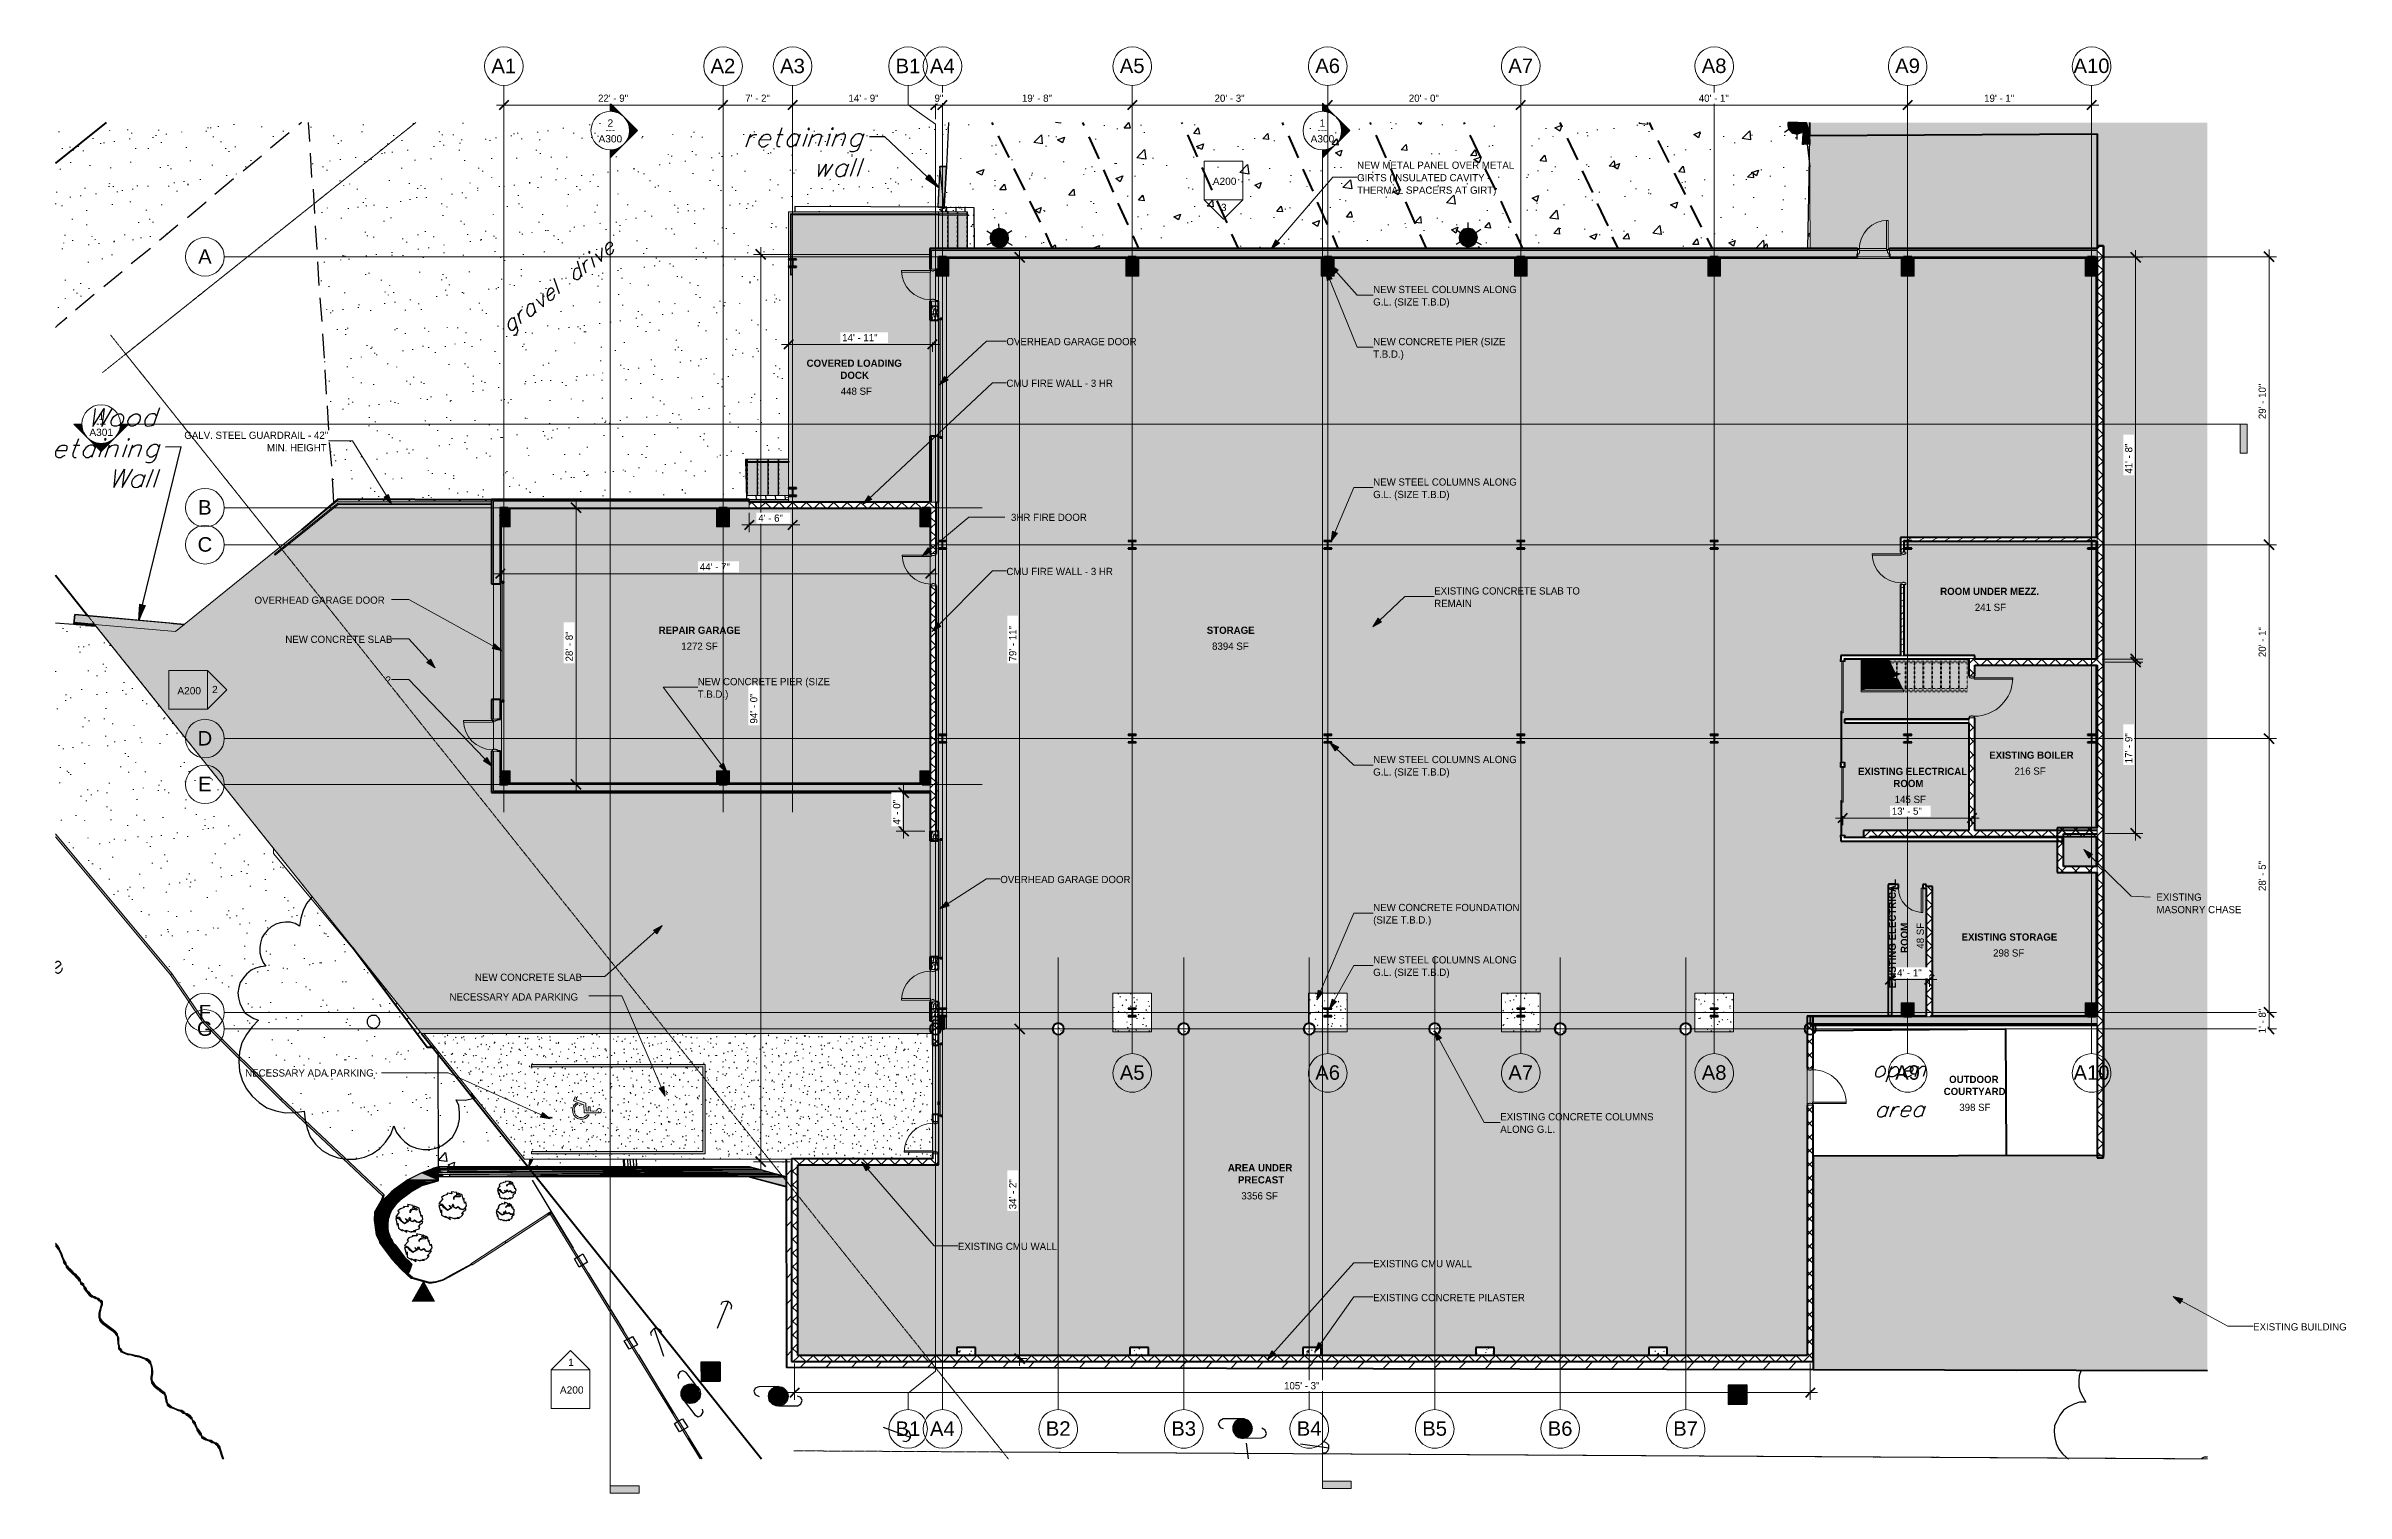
# Model space of a CAD drawing. Header units: inches. Extents: x -4136 to -1276, y 10223 to 12022.
import ezdxf

# ---------------------------------------------------------------- set-up
doc = ezdxf.new("R2010")
doc.units = ezdxf.units.IN
doc.header["$MEASUREMENT"] = 0
for name, pattern in [('Double Dash 3_8_', [1, 0.375, -0.125, 0.125, -0.125, 0.125, -0.125]), ('Grid Line 1_2_', [0.875, 0.5, -0.125, 0.125, -0.125]), ('IMPORT-DASHEDX2 _3_', [0.225, 0.15, -0.075]), ('Overhead 1_16_', [0.101562, 0.0625, -0.039062])]:
    doc.linetypes.add(name, pattern=pattern)
for name, color, linetype, lineweight in [('A-ANNO-DIMS', 211, 'Continuous', 9), ('A-ANNO-DIMS-96', 211, 'Continuous', 9), ('A-AREA-IDEN', 2, 'Continuous', 9), ('A-DETL', 90, 'Continuous', 9), ('A-DOOR', 31, 'Continuous', 13), ('A-DOOR-1', 173, 'Continuous', 13), ('A-DOOR-2', 10, 'Continuous', 13), ('A-DOOR-3', 153, 'Continuous', 20), ('A-DOOR-4', 155, 'Continuous', 9), ('A-DOOR-5', 163, 'Continuous', 50), ('A-DOOR-6', 31, 'Continuous', 50), ('A-DOOR-7', 31, 'Continuous', 20), ('A-DOOR-8', 31, 'Continuous', 9), ('A-DOOR-FRAM', 31, 'Continuous', 20), ('A-DOOR-FRAM-1', 153, 'Continuous', 20), ('A-FLOR', 192, 'Continuous', 13), ('A-FLOR-1', 173, 'Continuous', 13), ('A-FLOR-HRAL', 11, 'Continuous', 9), ('A-FLOR-HRAL-1', 11, 'Overhead 1_16_', 9), ('A-FLOR-PATT-1', 10, 'Continuous', 13), ('A-FLOR-PATT-2', 8, 'Continuous', 9), ('A-GENM', 5, 'Continuous', 9), ('A-WALL', 113, 'Continuous', 13), ('A-WALL-1', 10, 'Continuous', 13), ('A-WALL-2', 163, 'Continuous', 50), ('A-WALL-3', 173, 'Continuous', 13), ('A-WALL-4', 8, 'Continuous', 13), ('A-WALL-5', 113, 'Continuous', 50), ('A-WALL-PATT-1', 7, 'Continuous', 9), ('A-WALL-PATT-2', 55, 'Continuous', 9), ('A-WALL-PATT-3', 111, 'Continuous', 9), ('Building Setbacks-1', 254, 'IMPORT-DASHEDX2 _3_', 9), ('C-BLDG-PADS-1', 10, 'Continuous', 13), ('C-BLDG-PADS-2', 155, 'Continuous', 9), ('C-PROP-LINE', 91, 'Double Dash 3_8_', 20), ('C-TOPO', 7, 'Continuous', 9), ('C-TOPO-1', 254, 'Continuous', 9), ('C-TOPO-2', 155, 'Continuous', 9), ('G-ANNO-SYMB', 111, 'Continuous', 9), ('G-ANNO-TEXT', 231, 'Continuous', 9), ('G-ANNO-TEXT-1', 165, 'Continuous', 20), ('G-ANNO-TEXT-2', 147, 'Continuous', 20), ('I-WALL-1', 163, 'Continuous', 50), ('I-WALL-2', 2, 'Continuous', 50), ('PDF_Geometry-1', 9, 'Continuous', 70), ('PDF_Geometry-2', 254, 'Continuous', 9), ('PDF_Geometry-3', 253, 'Continuous', 30), ('PDF_Geometry-4', 151, 'Continuous', 20), ('PDF_Geometry-5', 111, 'Continuous', 50), ('PDF_Solid Fills-1', 147, 'IMPORT-DASHEDX2 _3_', 9), ('PDF_Solid Fills-2', 111, 'Continuous', 50), ('PDF_Solid Fills-3', 253, 'Continuous', 30), ('PDF_Solid Fills-4', 151, 'Continuous', 20), ('PDF_Solid Fills-5', 254, 'Continuous', 9), ('S-COLS', 52, 'Continuous', 13), ('S-COLS-1', 55, 'Continuous', 9), ('S-COLS-2', 163, 'Continuous', 50), ('S-COLS-3', 52, 'Continuous', 9), ('S-COLS-4', 52, 'Continuous', 50), ('S-FNDN', 32, 'Continuous', 13), ('S-FNDN-1', 10, 'Continuous', 13), ('S-FNDN-2', 173, 'Continuous', 13), ('S-FNDN-3', 32, 'Continuous', 50), ('S-FNDN-4', 32, 'Continuous', 9), ('S-GRID', 1, 'Continuous', 9), ('S-GRID-1', 1, 'Grid Line 1_2_', 9), ('S-GRID-IDEN', 1, 'Continuous', 9), ('S-STRS', 31, 'Continuous', 9), ('S-STRS-1', 31, 'Overhead 1_16_', 9), ('S-STRS-MBND', 31, 'Overhead 1_16_', 9), ('S-STRS-MBND-1', 31, 'Continuous', 9), ('site plan_dwg _3_-1', 254, 'IMPORT-DASHEDX2 _3_', 9)]:
    doc.layers.add(name, color=color, linetype=linetype, lineweight=lineweight)
doc.styles.add('Arial', font='arial.ttf', dxfattribs={"height": 18})
doc.styles.add('Arial_1', font='arial.ttf', dxfattribs={"height": 9})
doc.styles.add('Century Gothic', font='ufonts.com_century-gothic.ttf', dxfattribs={"height": 9})
doc.styles.add('Century Gothic_B', font='GOTHICB.TTF', dxfattribs={"height": 9})
doc.dimstyles.new('OD__1__Tol__', dxfattribs={"dimscale": 12, "dimtxt": 9.397514, "dimasz": 1, "dimexe": 0.75, "dimexo": 0.5, "dimgap": 0.125, "dimtad": 1, "dimdec": 0, "dimzin": 3, "dimdsep": 46, "dimlunit": 4, "dimtxsty": 'Century Gothic', "dimblk1": 'OBLIQUE', "dimblk2": 'OBLIQUE', "dimsah": 1, "dimcen": 0.09, "dimdle": 0.75, "dimazin": 0, "dimtfac": 1, "dimtdec": 4, "dimtix": 1, "dimtmove": 0, "dimatfit": 3, "dimfxl": 1, "dimtvp": 1, "dimtfill": 1, "dimfrac": 2, "dimtolj": 1, "dimtzin": 0, "dimarcsym": 2})
pattern_1 = [(45, (0, 0), (-8.485281, 8.485281), []), (135, (0, 0), (-8.485281, -8.485281), [])]
pattern_2 = [(50, (0, 0), (27.5427, -2.40992), [2.88, -31.68]), (355, (0, 0), (-5.327844, 28.884266), [2.304, -25.344]), (100.451, (2.295, -0.2), (22.215316, 26.47393), [2.448, -26.924]), (46.184, (0, 7.68), (40.98187, -6.35642), [4.32, -47.52]), (96.636, (3.415, 7.15), (35.89075, 37.40619), [3.671, -40.386]), (351.184, (0, 7.68), (35.89097, 37.40622), [3.456, -38.016]), (21, (3.84, 5.76), (22.921036, -15.46073), [2.88, -31.68]), (326, (3.84, 5.76), (9.34353, 27.84574), [2.304, -25.344]), (71.451, (5.75, 4.472), (32.26477, 12.38442), [2.448, -26.924]), (37.5, (0, 0), (0.466855, 12.782707), [1.267, -23.77, 1.267, -24.461, -25.44]), (37.5, (0, 0), (0.466855, 12.782707), [-50.765, 1.267, -24.173]), (7.5, (0, 0), (10.10159, 15.14509), [1.267, -13.402, 1.267, -23.194, -9.696]), (7.5, (0, 0), (10.10159, 15.14509), [-39.13, 1.267, -8.429]), (327.5, (-8.563, 0), (20.499161, -0.86578), [1.267, -8.333, 1.267, -28.685, -39.744]), (327.5, (-8.563, 0), (20.499161, -0.86578), [-39.552, 1.267, -38.477]), (317.5, (-12.403, 0), (22.39478, 3.844288), [1.267, -11.213, 1.267, -18.624, -28.224]), (317.5, (-12.403, 0), (22.39478, 3.844288), [-32.371, 1.267, -26.957])]
pattern_3 = [(0, (0, 0), (30.72, 7.68), [1.267, -21.773, 1.267, -21.773, -122.88]), (0, (0, 0), (30.72, 7.68), [-46.08, 1.267, -44.813, 1.267, -21.773, -53.76]), (0, (0, 0), (30.72, 7.68), [-115.2, 1.267, -14.093, 1.267, -37.133]), (120, (11.52, 3.84), (-22.011075, 22.7643004), [1.267, -21.773, 1.267, -21.773, -122.88]), (120, (11.52, 3.84), (-22.011075, 22.7643004), [-46.08, 1.267, -44.813, 1.267, -21.773, -53.76]), (120, (11.52, 3.84), (-22.011075, 22.7643004), [-115.2, 1.267, -14.093, 1.267, -37.133]), (240, (15.36, 19.2), (-8.708925, -30.4443004), [1.267, -21.773, 1.267, -21.773, -122.88]), (240, (15.36, 19.2), (-8.708925, -30.4443004), [-46.08, 1.267, -44.813, 1.267, -21.773, -53.76]), (240, (15.36, 19.2), (-8.708925, -30.4443004), [-115.2, 1.267, -14.093, 1.267, -37.133])]
pattern_4 = [(45, (0, 0), (-9.503515, 9.503515), []), (45, (0, 14.4), (-9.503515, 9.503515), [])]
pattern_5 = [(161.57, (0.48, 0.48), (-3.83995378, -1.544e-05), [0, -27.322, 3.034, 0]), (18.43, (-0.48, 0.48), (-3.83995378, 1.544e-05), [0, -27.322, 3.034, 0]), (108.43, (0.48, 0.48), (1.919622, -9.60052459), [9.106, -21.25]), (71.57, (-0.48, 0.48), (1.919622, 9.60052459), [9.106, -21.25])]
pattern_6 = [(0, (0, 0), (0, 4.798), []), (315, (0, 0), (4.7984266, 0), [6.786, -6.786]), (45, (0, 0), (4.7984266, 0), [6.786, -6.786])]
pattern_7 = [(216.87, (6.397, 15.994), (47.9809429, 31.9870857), [7.997, -71.971]), (206.565, (15.994, 11.196), (-15.993714, -15.9941327), [17.881, -17.881]), (198.435, (15.994, 3.199), (-31.9867405, -15.9938803), [10.115, -40.461])]

msp = doc.modelspace()

# ---------------------------------------------------------------- texts
at = {"layer": 'A-AREA-IDEN', "char_height": 9, "attachment_point": 1}
for s, insert, width, style in [('ROOM UNDER MEZZ.', (-1780.8, 11349), 149.379, 'Century Gothic_B'), ('241 SF', (-1737.7, 11329.1), 44.844, 'Century Gothic'), ('STORAGE', (-2692.6, 11300.6), 69.387, 'Century Gothic_B'), ('1272 SF', (-3346, 11280.8), 53.328, 'Century Gothic'), ('8394 SF', (-2686, 11280.8), 53.328, 'Century Gothic'), ('EXISTING ELECTRICAL', (-1883, 11125.1), 155.742, 'Century Gothic_B'), ('EXISTING BOILER', (-1719.8, 11145.3), 120.897, 'Century Gothic_B'), ('216 SF', (-1688.4, 11125.5), 44.844, 'Century Gothic'), ('ROOM', (-1839, 11110.1), 49.086, 'Century Gothic_B'), ('145 SF', (-1837.3, 11090.3), 44.844, 'Century Gothic'), ('EXISTING STORAGE', (-1754.2, 10919.2), 139.986, 'Century Gothic_B'), ('298 SF', (-1715, 10899.4), 44.844, 'Century Gothic'), ('COURTYARD', (-1776.4, 10727.2), 91.809, 'Century Gothic_B'), ('OUTDOOR', (-1769.7, 10742.2), 75.447, 'Century Gothic_B'), ('398 SF', (-1757, 10707.4), 44.844, 'Century Gothic'), ('AREA UNDER', (-2666.4, 10632.3), 94.233, 'Century Gothic_B'), ('PRECAST', (-2653.9, 10617.3), 64.236, 'Century Gothic_B'), ('3356 SF', (-2649.6, 10597.4), 53.328, 'Century Gothic')]:
    msp.add_mtext(s, dxfattribs=dict(at, insert=insert, width=width, style=style))
at = {"layer": 'A-AREA-IDEN', "char_height": 9, "attachment_point": 1, "rotation": 90}
for s, insert, width, style in [('EXISTING ELECTRICAL', (-1844.8, 10850.9), 155.742, 'Century Gothic_B'), ('ROOM', (-1829.8, 10894.9), 49.086, 'Century Gothic_B'), ('48 SF', (-1810, 10900.2), 36.36, 'Century Gothic')]:
    msp.add_mtext(s, dxfattribs=dict(at, insert=insert, width=width, style=style))
at = {"layer": 'G-ANNO-SYMB', "char_height": 9, "attachment_point": 1}
for s, insert, width, style in [('2', (-3437.6, 11931.2), 8.484, 'Arial_1'), ('1', (-2552.2, 11931.2), 8.484, 'Arial_1'), ('A300', (-3448.8, 11911.6), 35.754, 'Arial_1'), ('---', (-3440.2, 11922.7), 15.453, 'Century Gothic'), ('A300', (-2563.5, 11911.6), 35.754, 'Arial_1'), ('---', (-2554.9, 11922.7), 15.453, 'Century Gothic'), ('A200', (-2685.1, 11858.8), 35.754, 'Arial_1'), ('3', (-2675, 11826.3), 8.484, 'Arial_1'), ('---', (-4073.2, 11557.8), 15.453, 'Century Gothic'), ('1', (-4070.5, 11566.3), 8.484, 'Arial_1'), ('A301', (-4081.8, 11546.7), 35.754, 'Arial_1'), ('A200', (-3972.4, 11225.4), 35.754, 'Arial_1'), ('2', (-3929.3, 11226.9), 8.484, 'Arial_1'), ('1', (-3486.6, 10390.4), 8.484, 'Arial_1'), ('A200', (-3496.8, 10356), 35.754, 'Arial_1')]:
    msp.add_mtext(s, dxfattribs=dict(at, insert=insert, width=width, style=style))
at = {"layer": 'G-ANNO-TEXT', "char_height": 9, "attachment_point": 1, "style": 'Century Gothic'}
for s, insert, width in [('NEW METAL PANEL OVER METAL', (-2505.7, 11878.8), 237.249), ('THERMAL SPACERS AT GIRT)', (-2505.7, 11847.8), 203.313), ('GIRTS (INSULATED CAVITY -', (-2505.7, 11863.3), 198.768), ('NEW STEEL COLUMNS ALONG', (-2485.7, 11724.3), 219.372), ('G.L. (SIZE T.B.D)', (-2485.7, 11708.8), 111.201), ('T.B.D.)', (-2485.7, 11644), 45.147), ('NEW CONCRETE PIER (SIZE', (-2485.7, 11659.5), 193.011), ('GALV. STEEL GUARDRAIL - 42"', (-3963.8, 11543), 217.251), ('MIN. HEIGHT', (-3861.1, 11527.5), 92.718), ('G.L. (SIZE T.B.D)', (-2485.7, 11469.4), 111.201), ('NEW STEEL COLUMNS ALONG', (-2485.7, 11484.9), 219.372), ('OVERHEAD GARAGE DOOR', (-3876.5, 11338), 206.343), ('EXISTING CONCRETE SLAB TO', (-2409.9, 11349.5), 214.827), ('REMAIN', (-2409.9, 11334), 59.388), ('NEW CONCRETE SLAB', (-3838.2, 11289.3), 159.984), ('?', (-3713.7, 11238.7), 9.09), ('T.B.D.)', (-3325.5, 11221.2), 45.147), ('G.L. (SIZE T.B.D)', (-2485.7, 11124.4), 111.201), ('NEW STEEL COLUMNS ALONG', (-2485.7, 11139.9), 219.372), ('NEW CONCRETE FOUNDATION', (-2485.7, 10955.9), 226.644), ('(SIZE T.B.D.)', (-2485.7, 10940.4), 82.113), ('NEW CONCRETE SLAB', (-3602.5, 10869.2), 159.984), ('G.L. (SIZE T.B.D)', (-2485.7, 10875.3), 111.201), ('NEW STEEL COLUMNS ALONG', (-2485.7, 10890.8), 219.372), ('EXISTING CONCRETE COLUMNS', (-2327.7, 10695.7), 233.31), ('ALONG G.L.', (-2327.7, 10680.2), 89.991), ('EXISTING CMU WALL', (-2485.7, 10513.1), 152.106), ('EXISTING CONCRETE PILASTER', (-2485.7, 10470.9), 219.372), ('EXISTING BUILDING', (-1391.7, 10434.5), 140.895)]:
    msp.add_mtext(s, dxfattribs=dict(at, insert=insert, width=width))
at = {"layer": 'G-ANNO-TEXT-2', "char_height": 9, "attachment_point": 1, "style": 'Century Gothic'}
for s, insert, width in [('EXISTING ', (-1511.9, 10968.8), 69.387), ('MASONRY CHASE', (-1511.9, 10953.3), 131.805), ('NECESSARY ADA PARKING', (-3634.1, 10844.7), 196.041), ('NECESSARY ADA PARKING', (-3888.1, 10750.2), 196.041)]:
    msp.add_mtext(s, dxfattribs=dict(at, insert=insert, width=width))
at = {"layer": 'S-GRID-IDEN', "char_height": 18, "attachment_point": 1, "style": 'Arial'}
for s, insert, width in [('A1', (-3582, 12006.7), 37.269), ('A2', (-3309.5, 12006.7), 37.269), ('A3', (-3223, 12006.7), 37.269), ('B1', (-3079.5, 12006.7), 37.269), ('A4', (-3036.7, 12006.7), 37.269), ('A5', (-2800.7, 12006.9), 37.269), ('A6', (-2557.7, 12006.9), 37.269), ('A7', (-2317.7, 12006.9), 37.269), ('A8', (-2077.2, 12006.9), 37.269), ('A9', (-1836.7, 12006.9), 37.269), ('A10', (-1615, 12006.9), 54.237), ('A', (-3946.6, 11769.8), 20.301), ('B', (-3946.6, 11457.9), 20.301), ('C', (-3947.3, 11411.8), 22.119), ('D', (-3947.3, 11170.8), 22.119), ('E', (-3946.6, 11113.9), 20.301), ('G', (-3948.1, 10809.8), 23.937), ('F', (-3946, 10830.3), 18.786), ('A5', (-2800.7, 10755.2), 37.269), ('A6', (-2557.7, 10755.2), 37.269), ('A7', (-2317.7, 10755.2), 37.269), ('A8', (-2077.2, 10755.2), 37.269), ('A9', (-1836.7, 10755.2), 37.269), ('A10', (-1615, 10755.2), 54.237), ('B1', (-3079.5, 10312.4), 37.269), ('A4', (-3036.7, 10312.4), 37.269), ('B2', (-2892.7, 10312.6), 37.269), ('B3', (-2736.7, 10312.6), 37.269), ('B4', (-2580.7, 10312.6), 37.269), ('B5', (-2424.7, 10312.6), 37.269), ('B6', (-2268.7, 10312.6), 37.269), ('B7', (-2112.7, 10312.6), 37.269)]:
    msp.add_mtext(s, dxfattribs=dict(at, insert=insert, width=width))

# ---------------------------------------------------------------- blocks, each defined once
blk = doc.blocks.new('site plan_dwg _3_-1267336-FLOOR PLAN - 1ST FLOOR PLAN')
at = {"layer": 'PDF_Solid Fills-1'}
for points in [[(1065.7, 1021), (1067.3, 1022.6), (923.9, 1197.3), (923.9, 1193.8), (972.2, 1134.9)], [(1105.7, 961), (1107.3, 962.6), (1067.3, 1022.6), (1065.7, 1021), (1087.1, 988.9)], [(1200.9, 864.2), (1202.5, 865.8), (1107.3, 962.6), (1105.7, 961), (1192.5, 872.7)], [(1327.3, 743.4), (1328.9, 745), (1202.5, 865.8), (1200.9, 864.2), (1327.1, 743.6)], [(1324.9, 737), (1326.5, 737), (1328.9, 744.2), (1327.3, 744.2), (1325.1, 737.6)], [(1316.1, 713.8), (1317.7, 713.8), (1318.5, 723.4), (1316.9, 723.4), (1316.1, 713.8)], [(1318.5, 722.6), (1326.5, 736.2), (1324.9, 737.8), (1316.9, 724.2), (1318.5, 722.6)], [(1480.1, 684.2), (1536.1, 720.2), (1534.5, 721.8), (1478.5, 685.8)], [(1721.7, 413.4), (1536.1, 721.8), (1534.5, 720.2), (1719.1, 413.5)], [(919.6, 687.7), (920.1, 688.2), (919.7, 688.5), (919.6, 688.2)], [(920.9, 683.4), (922.5, 685), (920.1, 688.2), (919.6, 687.7), (919.6, 685.1)], [(1318.5, 695.4), (1320.1, 695.4), (1317.7, 713.8), (1316.1, 713.8)], [(1322.5, 686.6), (1324.1, 686.6), (1320.1, 695.4), (1318.5, 695.4)], [(1329.7, 676.2), (1331.3, 677.8), (1324.1, 687.4), (1322.5, 685.8)], [(923.3, 680.2), (924.9, 681.8), (922.5, 685), (920.9, 683.4), (923.3, 680.2)], [(924.9, 677.8), (926.5, 677.8), (924.9, 681), (923.3, 681)], [(926.5, 674.6), (928.1, 674.6), (926.5, 677.8), (924.9, 677.8)], [(927.3, 671.4), (928.9, 671.4), (928.1, 674.6), (926.5, 674.6)], [(928.9, 668.2), (930.5, 668.2), (928.9, 671.4), (927.3, 671.4)], [(929.7, 665), (931.3, 665), (930.5, 668.2), (928.9, 668.2)], [(931.3, 661.8), (932.9, 663.4), (931.3, 665.8), (929.7, 664.2), (931.3, 661.8)], [(932.9, 659.4), (934.5, 659.4), (932.9, 662.6), (931.3, 662.6)], [(934.5, 656.2), (936.1, 657.8), (934.5, 660.2), (932.9, 658.6)], [(936.1, 654.6), (937.7, 656.2), (936.1, 657.8), (934.5, 656.2)], [(1338.5, 664.2), (1340.1, 665.8), (1331.3, 677.8), (1329.7, 676.2)], [(1348.9, 653), (1350.5, 654.6), (1340.1, 665.8), (1338.5, 664.2)], [(1409.7, 642.6), (1436.9, 657), (1436.9, 658.6), (1409.7, 644.2)], [(1437.7, 657), (1480.1, 684.2), (1478.5, 685.8), (1436.1, 658.6)], [(938.5, 652.2), (940.1, 653.8), (937.7, 656.2), (936.1, 654.6)], [(940.9, 649.8), (942.5, 651.4), (940.1, 653.8), (938.5, 652.2)], [(943.3, 648.2), (944.9, 649.8), (942.5, 651.4), (940.9, 649.8)], [(944.9, 645.8), (946.5, 647.4), (944.9, 649.8), (943.3, 648.2)], [(947.3, 643.4), (948.9, 645), (946.5, 647.4), (944.9, 645.8)], [(948.9, 641), (950.5, 642.6), (948.9, 645), (947.3, 643.4), (948.9, 641)], [(950.5, 638.6), (952.1, 638.6), (950.5, 641.8), (948.9, 641.8)], [(952.9, 635.4), (954.5, 637), (952.1, 639.4), (950.5, 637.8), (952.9, 635.4)], [(954.5, 633), (956.1, 633), (954.5, 636.2), (952.9, 636.2)], [(956.1, 629.8), (957.7, 631.4), (956.1, 633.8), (954.5, 632.2)], [(957.7, 627.4), (959.3, 629), (957.7, 631.4), (956.1, 629.8), (957.7, 627.5)], [(1356.9, 645), (1358.5, 646.6), (1350.5, 654.6), (1348.9, 653)], [(1361.7, 641), (1363.3, 642.6), (1358.5, 646.6), (1356.9, 645)], [(1378.5, 636.2), (1378.5, 637.8), (1362.5, 642.6), (1362.5, 641), (1378.5, 636.2)], [(1384.9, 634.6), (1384.9, 636.2), (1378.5, 637.8), (1378.5, 636.2), (1384.9, 634.6)], [(1384.9, 634.6), (1392.1, 635.4), (1392.1, 637), (1384.9, 636.2)], [(1392.1, 635.4), (1400.9, 637.8), (1400.9, 639.4), (1392.1, 637)], [(1400.9, 637.8), (1409.7, 642.6), (1409.7, 644.2), (1400.9, 639.4)], [(960.1, 625), (961.7, 626.6), (959.3, 629), (957.7, 627.4)], [(961.7, 622.6), (963.3, 624.2), (961.7, 626.6), (960.1, 625)], [(964.1, 621), (965.7, 622.6), (963.3, 624.2), (961.7, 622.6)], [(967.3, 620.2), (967.3, 621.8), (964.9, 622.6), (964.9, 621), (966.7, 620.4)], [(968.9, 618.6), (970.5, 620.2), (968.1, 621.8), (966.5, 620.2)], [(972.1, 617.8), (972.1, 619.4), (969.7, 620.2), (969.7, 618.6), (971.5, 618)], [(972.9, 616.2), (974.5, 617.8), (972.9, 619.4), (971.3, 617.8)], [(972.9, 601), (974.5, 601), (975.3, 604.2), (973.7, 604.2), (972.9, 601)], [(972.9, 598.6), (974.5, 598.6), (974.5, 601), (972.9, 601)], [(975.3, 615.4), (975.3, 617), (973.7, 617.8), (973.7, 616.2), (974.8, 615.7)], [(973.7, 604.2), (975.3, 604.2), (976.1, 606.6), (974.5, 606.6), (973.7, 604.2)], [(976.1, 613.8), (977.7, 615.4), (976.1, 617), (974.5, 615.4), (976.1, 613.8)], [(974.5, 606.6), (976.1, 606.6), (976.9, 609), (975.3, 609), (974.5, 606.6)], [(975.3, 609), (976.9, 609), (977.7, 611.4), (976.1, 611.4), (975.3, 609)], [(976.1, 613), (977.7, 613), (977.7, 614.6), (976.1, 614.6)], [(976.1, 611.4), (977.7, 611.4), (977.7, 613), (976.1, 613), (976.1, 611.4)], [(972.9, 595.4), (974.5, 595.4), (974.5, 598.6), (972.9, 598.6)], [(973.7, 593), (975.3, 593), (974.5, 595.4), (972.9, 595.4)], [(975.3, 589.8), (976.9, 591.4), (975.3, 593.8), (973.7, 592.2)], [(977.7, 587.4), (979.3, 589), (976.9, 591.4), (975.3, 589.8)], [(980.9, 585), (982.5, 586.6), (979.3, 589), (977.7, 587.4)], [(984.1, 582.6), (985.7, 584.2), (982.5, 586.6), (980.9, 585)], [(987.3, 580.2), (988.9, 581.8), (985.7, 584.2), (984.1, 582.6)], [(990.5, 577.8), (992.1, 579.4), (988.9, 581.8), (987.3, 580.2)], [(992.9, 575.4), (994.5, 577), (992.1, 579.4), (990.5, 577.8)], [(994.5, 573), (996.1, 574.6), (994.5, 577), (992.9, 575.4), (994.5, 573)], [(996.1, 570.6), (997.7, 570.6), (996.1, 573.8), (994.5, 573.8)], [(996.1, 568.2), (997.7, 568.2), (997.7, 570.6), (996.1, 570.6)], [(996.1, 565), (997.7, 565), (997.7, 568.2), (996.1, 568.2)], [(996.1, 562.6), (997.7, 562.6), (997.7, 565), (996.1, 565)], [(996.9, 560.2), (998.5, 560.2), (997.7, 562.6), (996.1, 562.6)], [(996.9, 557), (998.5, 557), (998.5, 560.2), (996.9, 560.2)], [(998.5, 554.6), (1000.1, 556.2), (998.5, 557.8), (996.9, 556.2)], [(1000.1, 552.2), (1001.7, 553.8), (1000.1, 556.2), (998.5, 554.6)], [(1004.1, 550.6), (1004.1, 552.2), (1000.9, 553.8), (1000.9, 552.2), (1004.1, 550.6)], [(1008.1, 549), (1008.1, 550.6), (1004.1, 552.2), (1004.1, 550.6), (1008.1, 549)], [(1012.9, 548.2), (1012.9, 549.8), (1008.1, 550.6), (1008.1, 549), (1012.9, 548.2)], [(1017.7, 546.6), (1017.7, 548.2), (1012.9, 549.8), (1012.9, 548.2), (1017.7, 546.6)], [(1022.5, 545.8), (1022.5, 547.4), (1017.7, 548.2), (1017.7, 546.6), (1022.5, 545.8)], [(1027.3, 544.2), (1027.3, 545.8), (1022.5, 547.4), (1022.5, 545.8), (1027.3, 544.2)], [(1031.3, 542.6), (1031.3, 544.2), (1027.3, 545.8), (1027.3, 544.2), (1030.7, 542.8)], [(1033.7, 540.2), (1035.3, 541.8), (1032.1, 544.2), (1030.5, 542.6)], [(1035.3, 537.8), (1036.9, 539.4), (1035.3, 541.8), (1033.7, 540.2), (1035.3, 537.8)], [(1036.9, 535.4), (1038.5, 535.4), (1036.9, 538.6), (1035.3, 538.6), (1036.8, 535.6)], [(1037.7, 531.4), (1039.3, 531.4), (1038.5, 535.4), (1036.9, 535.4)], [(1036.9, 521), (1038.5, 521), (1039.3, 525), (1037.7, 525), (1036.9, 521)], [(1036.9, 517.8), (1038.5, 517.8), (1038.5, 521), (1036.9, 521)], [(1037.7, 514.6), (1039.3, 514.6), (1038.5, 517.8), (1036.9, 517.8)], [(1037.7, 528.2), (1039.3, 528.2), (1039.3, 531.4), (1037.7, 531.4)], [(1037.7, 525), (1039.3, 525), (1039.3, 528.2), (1037.7, 528.2), (1037.7, 525)], [(1039.3, 511.4), (1040.9, 513), (1039.3, 515.4), (1037.7, 513.8)], [(1040.9, 509), (1042.5, 510.6), (1040.9, 513), (1039.3, 511.4)], [(1042.5, 507.4), (1044.1, 509), (1042.5, 510.6), (1040.9, 509)], [(1044.9, 505.8), (1046.5, 507.4), (1044.1, 509), (1042.5, 507.4)], [(1047.3, 504.2), (1048.9, 505.8), (1046.5, 507.4), (1044.9, 505.8)], [(1048.9, 502.6), (1050.5, 504.2), (1048.9, 505.8), (1047.3, 504.2)], [(1051.3, 501), (1052.9, 502.6), (1050.5, 504.2), (1048.9, 502.6)], [(1052.9, 499.4), (1054.5, 501), (1052.9, 502.6), (1051.3, 501)], [(1058.5, 484.2), (1060.1, 485.8), (1058.5, 487.4), (1056.9, 485.8)], [(1060.9, 482.6), (1062.5, 484.2), (1060.1, 485.8), (1058.5, 484.2)], [(1076.9, 475.4), (1078.5, 477), (1075.3, 479.4), (1073.7, 477.8)], [(1083.3, 471.4), (1084.9, 473), (1081.7, 475.4), (1080.1, 473.8)], [(1086.5, 468.2), (1088.1, 469.8), (1084.9, 473), (1083.3, 471.4), (1085.1, 469.7)], [(1090.5, 461.8), (1092.1, 463.4), (1089.7, 466.6), (1088.1, 465)], [(1096.1, 450.6), (1097.7, 452.2), (1095.3, 456.2), (1093.7, 454.6)], [(1097.7, 448.2), (1099.3, 449.8), (1097.7, 452.2), (1096.1, 450.6)], [(1101.7, 443.4), (1103.3, 445), (1100.9, 446.6), (1099.3, 445)], [(1104.1, 441.8), (1105.7, 443.4), (1103.3, 445), (1101.7, 443.4)], [(1112.1, 438.6), (1113.7, 440.2), (1111.3, 441.8), (1109.7, 440.2)], [(1118.5, 435.4), (1120.1, 437), (1117.7, 438.6), (1116.1, 437)], [(1120.9, 431.4), (1122.5, 433), (1120.9, 435.4), (1119.3, 433.8)]]:
    blk.add_hatch(color=256, dxfattribs=at).paths.add_polyline_path(points, flags=0)
at = {"layer": 'PDF_Solid Fills-2'}
blk.add_hatch(color=256, dxfattribs=at).paths.add_polyline_path([(2019, 851.2), (2019, 855.2), (2019.4, 855.4), (2019.3, 851.2)], flags=0)
at = {"layer": 'PDF_Solid Fills-3'}
for points in [[(3084.9, 2061), (3107.3, 2061), (3097.6, 2063.6), (3085.7, 2063.7)], [(3086.5, 2055.4), (3105.7, 2055.4), (3084.9, 2061)], [(3105.7, 2055.4), (3084.9, 2061), (3107.3, 2061)], [(3107.3, 2061), (3097.6, 2063.6), (3106.6, 2063.5)], [(3103.3, 2036.2), (3105.1, 2063.5), (3108.1, 2063.5), (3112.1, 2048.7), (3112.1, 2036.8), (3104.9, 2036.3)], [(3090.5, 2050.6), (3101.7, 2050.6), (3086.5, 2055.4)], [(3101.7, 2050.6), (3086.5, 2055.4), (3105.7, 2055.4), (3105, 2054.6)], [(3096.1, 2049.8), (3090.5, 2050.6), (3101.7, 2050.6)], [(2028.9, 1991.4), (2012.9, 2002.6), (2016.9, 2007.4), (2028.5, 1992)], [(2027.3, 1967.4), (2035.3, 1967.4), (2030.5, 2017.8), (2027.4, 1968.7)], [(2035.3, 1967.4), (2030.5, 2017.8), (2038.5, 2017.8), (2035.4, 1968.6)], [(2092.1, 1928.2), (2114.5, 1928.2), (2093.7, 1933.8)], [(2093.7, 1922.6), (2113.7, 1922.6), (2092.1, 1928.2)], [(2113.7, 1922.6), (2092.1, 1928.2), (2114.5, 1928.2)], [(2093.7, 1933.8), (2113.7, 1933.8), (2097.7, 1937.8)], [(2114.5, 1928.2), (2093.7, 1933.8), (2113.7, 1933.8)], [(2097.7, 1918.6), (2108.9, 1918.6), (2093.7, 1922.6)], [(2108.9, 1918.6), (2093.7, 1922.6), (2113.7, 1922.6)], [(2097.7, 1937.8), (2108.9, 1937.8), (2103.3, 1939.4), (2100.7, 1938.6)], [(2113.7, 1933.8), (2097.7, 1937.8), (2108.9, 1937.8)], [(2103.3, 1917), (2097.7, 1918.6), (2108.9, 1918.6)], [(2675.3, 1924.2), (2697.7, 1924.2), (2676.9, 1929.8)], [(2676.9, 1918.6), (2696.1, 1918.6), (2675.3, 1924.2)], [(2696.1, 1918.6), (2675.3, 1924.2), (2697.7, 1924.2)], [(2676.9, 1929.8), (2696.1, 1929.8), (2680.9, 1934.6), (2677.1, 1930)], [(2697.7, 1924.2), (2676.9, 1929.8), (2696.1, 1929.8), (2696.3, 1929.1)], [(2680.9, 1914.6), (2692.1, 1914.6), (2676.9, 1918.6)], [(2692.1, 1914.6), (2676.9, 1918.6), (2696.1, 1918.6)], [(2680.9, 1934.6), (2692.1, 1934.6), (2686.5, 1935.4)], [(2696.1, 1929.8), (2680.9, 1934.6), (2692.1, 1934.6)], [(2686.5, 1913), (2680.9, 1914.6), (2692.1, 1914.6)], [(2700.8, 1910.3), (2699.3, 1913), (2702.3, 1910.2)], [(948.9, 1457.8), (970.4, 1457.8), (949.5, 1459.8), (950.5, 1469.8), (949, 1458.4)], [(1072.5, 1457.8), (1072.9, 1457.8), (950.5, 1469.8), (1067.1, 1458.3)], [(1029.8, 1462), (1029.7, 1462), (1031.3, 1481.8), (1037.7, 1480.2), (1032.9, 1469.1)], [(974.5, 1455.4), (976.4, 1455.4), (974.9, 1457.4), (974.6, 1457.4), (948.9, 1457.8), (951.7, 1457.5)], [(974.6, 1457.4), (949.3, 1457.8), (970.4, 1457.8)], [(976.6, 1455.2), (974.5, 1455.4), (976.4, 1455.4)], [(1086.6, 1456.4), (1072.5, 1457.8), (1072.9, 1457.8), (1086.6, 1456.4)], [(1358.5, 763.4), (1396.1, 763.4), (1376.1, 772.2)], [(1376.1, 772.2), (1396.1, 772.2), (1378.5, 773), (1377.1, 772.5)], [(1396.1, 763.4), (1376.1, 772.2), (1396.1, 772.2)], [(1378.5, 773), (1396.1, 773), (1381.7, 773.8)], [(1396.1, 772.2), (1378.5, 773), (1396.1, 773)], [(1381.7, 773.8), (1396.1, 773.8), (1384.9, 775.4)], [(1396.1, 773), (1381.7, 773.8), (1396.1, 773.8)], [(1384.9, 775.4), (1396.1, 775.4), (1387.3, 776.2)], [(1396.1, 773.8), (1384.9, 775.4), (1396.1, 775.4)], [(1387.3, 776.2), (1396.1, 776.2), (1390.5, 777.8)], [(1396.1, 775.4), (1387.3, 776.2), (1396.1, 776.2)], [(1390.5, 777.8), (1396.1, 777.8), (1393.7, 778.6)], [(1396.1, 776.2), (1390.5, 777.8), (1396.1, 777.8)], [(1393.7, 778.6), (1396.1, 778.6), (1396.9, 779.4)], [(1396.1, 777.8), (1393.7, 778.6), (1396.1, 778.6)], [(1396.1, 777.8), (1398.5, 777.8), (1396.1, 778.6)], [(1398.5, 777.8), (1396.1, 778.6), (1398.5, 778.6)], [(1396.1, 776.2), (1783.3, 776.2), (1396.1, 777.8)], [(1396.1, 777.8), (1644.1, 777.8), (1783.3, 776.2), (1494, 777.4)], [(1396.1, 775.4), (1786.5, 775.4), (1396.1, 776.2)], [(1396.1, 776.2), (1783.3, 776.2), (1786.5, 775.4), (1492.7, 776)], [(1396.1, 773.8), (1398.5, 773.8), (1396.1, 775.4)], [(1398.5, 773.8), (1396.1, 775.4), (1398.5, 775.4)], [(1396.1, 773), (1398.5, 773), (1396.1, 773.8)], [(1398.5, 773), (1396.1, 773.8), (1398.5, 773.8)], [(1396.1, 772.2), (1401.7, 772.2), (1396.1, 773)], [(1401.7, 772.2), (1396.1, 773), (1401.7, 773)], [(1396.1, 769.8), (1806.5, 769.8), (1396.1, 772.2)], [(1396.1, 772.2), (1798.5, 772.2), (1806.5, 769.8), (1488.7, 771.7)], [(1407.3, 772.2), (1798.5, 772.2), (1407.3, 773)], [(1407.3, 773), (1794.5, 773), (1798.5, 772.2), (1489.7, 772.8)], [(1408.1, 778.6), (1513.7, 778.6), (1408.1, 779.4)], [(1408.1, 777.8), (1635.3, 777.8), (1408.1, 778.6)], [(1408.1, 778.6), (1513.8, 778.6), (1635.3, 777.8), (1494.8, 778.3)], [(1408.9, 773), (1794.5, 773), (1408.9, 775.4)], [(1408.9, 775.4), (1786.5, 775.4), (1794.5, 773), (1491.6, 774.9)], [(1508.9, 778.6), (1510.9, 787.9), (1514.2, 787.9), (1510.6, 781.6)], [(1332.9, 743.4), (1355.3, 743.4), (1337.7, 748.2)], [(1337.7, 748.2), (1361.7, 748.2), (1340.9, 751.4)], [(1355.3, 743.4), (1337.7, 748.2), (1361.7, 748.2)], [(1340.9, 751.4), (1367.3, 751.4), (1343.3, 753)], [(1361.7, 748.2), (1340.9, 751.4), (1367.3, 751.4)], [(1343.3, 753), (1368.9, 753), (1348.1, 756.2)], [(1367.3, 751.4), (1343.3, 753), (1368.9, 753)], [(1348.1, 756.2), (1376.1, 756.2), (1352.9, 759.4)], [(1368.9, 753), (1348.1, 756.2), (1376.1, 756.2)], [(1352.9, 759.4), (1386.5, 759.4), (1356.1, 761.8)], [(1376.1, 756.2), (1352.9, 759.4), (1386.5, 759.4), (1376.9, 756.4)], [(1356.1, 761.8), (1396.1, 761.8), (1358.5, 763.4)], [(1386.5, 759.4), (1356.1, 761.8), (1396.1, 761.8)], [(1396.1, 761.8), (1358.5, 763.4), (1396.1, 763.4)], [(1396.1, 769), (1401.7, 769), (1396.1, 769.8)], [(1401.7, 769), (1396.1, 769.8), (1401.7, 769.8)], [(1397.7, 767.4), (1401.7, 767.4), (1396.1, 769)], [(1401.7, 767.4), (1396.1, 769), (1401.7, 769)], [(1410.5, 767.4), (1813.7, 767.4), (1410.5, 769.8)], [(1410.5, 769.8), (1806.5, 769.8), (1813.7, 767.4), (1486.5, 769.3)], [(1410.5, 767.4), (1517.7, 767.4), (1517.7, 766.6), (1484.2, 766.8)], [(1523.3, 766.6), (1817.7, 766.6), (1523.3, 767.4)], [(1523.3, 767.4), (1813.7, 767.4), (1817.7, 766.6), (1525.8, 767.4)], [(1523.3, 766.6), (1817.7, 766.6), (1826.5, 764.2), (1526.7, 766.6)], [(1781.7, 764.2), (1826.5, 764.2), (1526.7, 766.6), (1774.9, 764.3)], [(1784.1, 763.4), (1828.9, 763.4), (1781.7, 764.2)], [(1828.9, 763.4), (1781.7, 764.2), (1826.5, 764.2)], [(1827.3, 751.4), (1828.9, 751.4), (1784.1, 763.4)], [(1828.9, 751.4), (1784.1, 763.4), (1828.9, 763.4)], [(1316.9, 718.6), (1334.5, 718.6), (1317.7, 723.4)], [(1316.9, 713.8), (1333.7, 713.8), (1316.9, 718.6)], [(1333.7, 713.8), (1316.9, 718.6), (1334.5, 718.6)], [(1317.7, 723.4), (1336.9, 723.4), (1318.5, 724.2)], [(1334.5, 718.6), (1317.7, 723.4), (1336.9, 723.4)], [(1318.5, 724.2), (1336.9, 724.2), (1320.9, 729.8)], [(1336.9, 723.4), (1318.5, 724.2), (1336.9, 724.2)], [(1320.9, 730.6), (1340.9, 730.6), (1323.3, 733.8)], [(1320.9, 729.8), (1340.1, 729.8), (1320.9, 730.6)], [(1340.1, 729.8), (1320.9, 730.6), (1340.9, 730.6)], [(1336.9, 724.2), (1320.9, 729.8), (1340.1, 729.8)], [(1323.3, 733.8), (1344.1, 733.8), (1324.9, 736.2)], [(1340.9, 730.6), (1323.3, 733.8), (1344.1, 733.8)], [(1324.9, 736.2), (1346.5, 736.2), (1325.7, 737)], [(1344.1, 733.8), (1324.9, 736.2), (1346.5, 736.2)], [(1325.7, 737), (1347.3, 737), (1327.3, 738.6)], [(1346.5, 736.2), (1325.7, 737), (1347.3, 737)], [(1327.3, 738.6), (1348.9, 738.6), (1332.9, 743.4)], [(1347.3, 737), (1327.3, 738.6), (1348.9, 738.6)], [(1348.9, 738.6), (1332.9, 743.4), (1355.3, 743.4)], [(1316.9, 713), (1333.7, 713), (1316.9, 713.8)], [(1333.7, 713), (1316.9, 713.8), (1333.7, 713.8)], [(1317.7, 706.6), (1332.9, 706.6), (1316.9, 713)], [(1332.9, 706.6), (1316.9, 713), (1333.7, 713)], [(1317.7, 704.2), (1332.9, 704.2), (1317.7, 706.6)], [(1332.9, 704.2), (1317.7, 706.6), (1332.9, 706.6)], [(1318.5, 700.2), (1333.7, 700.2), (1317.7, 704.2)], [(1333.7, 700.2), (1317.7, 704.2), (1332.9, 704.2)], [(1319.3, 695.4), (1334.5, 695.4), (1318.5, 700.2)], [(1334.5, 695.4), (1318.5, 700.2), (1333.7, 700.2)], [(1320.9, 690.6), (1336.9, 690.6), (1319.3, 695.4)], [(1336.9, 690.6), (1319.3, 695.4), (1334.5, 695.4)], [(1322.5, 688.2), (1338.5, 688.2), (1320.9, 690.6)], [(1338.5, 688.2), (1320.9, 690.6), (1336.9, 690.6)], [(1323.3, 686.6), (1339.3, 686.6), (1322.5, 688.2)], [(1339.3, 686.6), (1322.5, 688.2), (1338.5, 688.2)], [(1324.9, 685), (1340.1, 685), (1323.3, 686.6)], [(1340.1, 685), (1323.3, 686.6), (1339.3, 686.6)], [(1327.3, 681.8), (1343.3, 681.8), (1324.9, 685)], [(1343.3, 681.8), (1324.9, 685), (1340.1, 685)], [(1328.1, 680.2), (1344.1, 680.2), (1327.3, 681.8)], [(1344.1, 680.2), (1327.3, 681.8), (1343.3, 681.8)], [(1330.5, 677), (1346.5, 677), (1328.1, 680.2)], [(1346.5, 677), (1328.1, 680.2), (1344.1, 680.2)], [(1332.1, 674.6), (1348.1, 674.6), (1330.5, 677)], [(1348.1, 674.6), (1330.5, 677), (1346.5, 677)], [(1335.3, 670.6), (1351.3, 670.6), (1332.1, 674.6)], [(1351.3, 670.6), (1332.1, 674.6), (1348.1, 674.6)], [(1337.7, 667.4), (1353.7, 667.4), (1335.3, 670.6)], [(1353.7, 667.4), (1335.3, 670.6), (1351.3, 670.6)], [(1339.3, 665), (1356.1, 665), (1337.7, 667.4)], [(1356.1, 665), (1337.7, 667.4), (1353.7, 667.4)], [(1341.7, 663.4), (1358.5, 663.4), (1339.3, 665)], [(1358.5, 663.4), (1339.3, 665), (1356.1, 665)], [(1344.9, 659.4), (1361.7, 659.4), (1341.7, 663.4)], [(1361.7, 659.4), (1341.7, 663.4), (1358.5, 663.4)], [(1344.9, 658.6), (1362.5, 658.6), (1344.9, 659.4)], [(1362.5, 658.6), (1344.9, 659.4), (1361.7, 659.4)], [(1349.7, 653.8), (1360.9, 653.8), (1344.9, 658.6)], [(1360.9, 653.8), (1344.9, 658.6), (1362.5, 658.6)], [(1353.7, 649), (1359.3, 649), (1349.7, 653.8)], [(1359.3, 649), (1349.7, 653.8), (1360.9, 653.8)], [(1357.7, 645.8), (1353.7, 649), (1359.3, 649)], [(1720.9, 509.8), (1744.9, 509.8), (1720.9, 533.8)], [(1744.9, 509.8), (1720.9, 533.8), (1744.9, 533.8)], [(1706.5, 482.6), (1700.1, 504.2), (1696.1, 496.2)], [(1706.5, 482.6), (1698.5, 487.4), (1696.1, 496.2)], [(1715.3, 485), (1708.9, 506.6), (1700.1, 504.2)], [(1706.5, 482.6), (1700.1, 504.2), (1715.3, 485)], [(1719.3, 493), (1716.9, 501.8), (1708.9, 506.6)], [(1715.3, 485), (1708.9, 506.6), (1719.3, 493)], [(1804.9, 490.6), (1828.9, 490.6), (1808.1, 499.4)], [(1808.1, 482.6), (1824.9, 482.6), (1804.9, 490.6)], [(1824.9, 482.6), (1804.9, 490.6), (1828.9, 490.6), (1826.9, 486.5)], [(1808.1, 499.4), (1824.9, 499.4), (1816.9, 502.6), (1811.7, 500.7)], [(1828.9, 490.6), (1808.1, 499.4), (1824.9, 499.4)], [(2997.7, 470.6), (3020.9, 470.6), (2997.7, 494.6), (2997.7, 488.1)], [(3020.9, 470.6), (2997.7, 494.6), (3020.9, 494.6)], [(1816.9, 478.6), (1808.1, 482.6), (1824.9, 482.6)], [(2384.9, 453.8), (2401.7, 453.8), (2393.7, 457.8)], [(2381.7, 445.8), (2405.7, 445.8), (2384.9, 453.8), (2382.1, 446.8)], [(2384.9, 437), (2401.7, 437), (2381.7, 445.8), (2384.9, 437)], [(2401.7, 437), (2381.7, 445.8), (2405.7, 445.8), (2401.8, 437.2)], [(2405.7, 445.8), (2384.9, 453.8), (2401.7, 453.8), (2405.3, 446.6)], [(2393.7, 433.8), (2384.9, 437), (2401.7, 437)]]:
    blk.add_hatch(color=256, dxfattribs=at).paths.add_polyline_path(points, flags=0)
at = {"layer": 'PDF_Solid Fills-4'}
blk.add_hatch(color=256, dxfattribs=at).paths.add_polyline_path([(1362.5, 612.2), (1390.5, 612.2), (1376.9, 637), (1375.9, 635.3)], flags=0)
at = {"layer": 'PDF_Solid Fills-5'}
for points in [[(1328.1, 744.2), (1328.9, 745), (1328.9, 744.2)], [(1316.9, 723.4), (1317.7, 723.4), (1316.9, 724.2)], [(1326.5, 736.2), (1325.7, 737), (1326.5, 737)], [(1532.1, 718.6), (1536.1, 718.6), (1535.3, 721)], [(1535.3, 721), (1534.5, 721.8), (1536.1, 721.8)], [(1322.5, 685.8), (1323.3, 686.6), (1322.5, 686.6)], [(924.1, 681), (924.9, 681.8), (924.9, 681)], [(929.7, 664.2), (930.5, 665), (929.7, 665)], [(932.1, 662.6), (932.9, 663.4), (932.9, 662.6)], [(932.9, 658.6), (933.7, 659.4), (932.9, 659.4)], [(1436.9, 657), (1437.7, 657), (1436.9, 657.8)], [(949.7, 641.8), (950.5, 642.6), (950.5, 641.8)], [(950.5, 637.8), (951.3, 638.6), (950.5, 638.6)], [(953.7, 636.2), (954.5, 637), (954.5, 636.2)], [(954.5, 632.2), (955.3, 633), (954.5, 633)], [(1361.7, 641), (1362.5, 641), (1362.5, 641.8)], [(964.1, 621), (964.9, 621), (964.9, 621.8)], [(967.3, 621), (967.3, 621.8), (968.1, 621.8)], [(968.9, 618.6), (969.7, 618.6), (969.7, 619.4)], [(972.1, 618.6), (972.1, 619.4), (972.9, 619.4)], [(972.9, 616.2), (973.7, 616.2), (973.7, 617)], [(975.3, 616.2), (975.3, 617), (976.1, 617)], [(976.9, 614.6), (977.7, 615.4), (977.7, 614.6)], [(973.7, 592.2), (974.5, 593), (973.7, 593)], [(995.3, 573.8), (996.1, 574.6), (996.1, 573.8)], [(996.9, 556.2), (997.7, 557), (996.9, 557), (996.9, 556.7)], [(1000.1, 552.2), (1000.9, 552.2), (1000.9, 553)], [(1031.3, 543.4), (1031.3, 544.2), (1032.1, 544.2)], [(1036.1, 538.6), (1036.9, 539.4), (1036.9, 538.6)], [(1037.7, 513.8), (1038.5, 514.6), (1037.7, 514.6)], [(1047.3, 504.2), (1048.9, 505.8), (1048.9, 504.2)], [(1047.3, 504.2), (1047.3, 505.8), (1048.9, 505.8), (1048.1, 505)], [(1053.7, 498.6), (1055.3, 498.6), (1054.5, 500.2), (1052.9, 500.2)], [(1053.7, 500.2), (1054.5, 501), (1054.5, 500.2)], [(1054.5, 496.2), (1056.1, 496.2), (1055.3, 498.6), (1053.7, 498.6)], [(1054.5, 494.6), (1056.1, 494.6), (1056.1, 496.2), (1054.5, 496.2)], [(1055.3, 492.2), (1056.9, 492.2), (1056.1, 494.6), (1054.5, 494.6)], [(1055.3, 490.6), (1056.9, 490.6), (1056.9, 492.2), (1055.3, 492.2)], [(1056.1, 488.2), (1057.7, 488.2), (1056.9, 490.6), (1055.3, 490.6)], [(1056.9, 486.6), (1058.5, 486.6), (1057.7, 488.2), (1056.1, 488.2)], [(1056.9, 485.8), (1057.7, 486.6), (1056.9, 486.6)], [(1060.9, 482.6), (1061.7, 482.6), (1061.7, 483.4)], [(1064.1, 481.8), (1064.1, 483.4), (1061.7, 484.2), (1061.7, 482.6)], [(1067.3, 480.2), (1067.3, 481.8), (1064.1, 483.4), (1064.1, 481.8)], [(1070.5, 478.6), (1070.5, 480.2), (1067.3, 481.8), (1067.3, 480.2)], [(1074.5, 477.8), (1074.5, 479.4), (1070.5, 480.2), (1070.5, 478.6)], [(1074.5, 478.6), (1074.5, 479.4), (1075.3, 479.4)], [(1076.9, 475.4), (1077.7, 475.4), (1077.7, 476.2)], [(1080.9, 473.8), (1080.9, 475.4), (1077.7, 477), (1077.7, 475.4)], [(1080.9, 474.6), (1080.9, 475.4), (1081.7, 475.4)], [(1088.1, 465.8), (1089.7, 465.8), (1088.1, 469), (1086.5, 469)], [(1087.3, 469), (1088.1, 469.8), (1088.1, 469)], [(1088.1, 465), (1088.9, 465.8), (1088.1, 465.8)], [(1092.1, 458.6), (1093.7, 458.6), (1092.1, 462.6), (1090.5, 462.6)], [(1091.3, 462.6), (1092.1, 463.4), (1092.1, 462.6)], [(1093.7, 455.4), (1095.3, 455.4), (1093.7, 458.6), (1092.1, 458.6)], [(1093.7, 454.6), (1094.5, 455.4), (1093.7, 455.4)], [(1099.3, 445.8), (1100.9, 445.8), (1099.3, 449), (1097.7, 449)], [(1098.5, 449), (1099.3, 449.8), (1099.3, 449)], [(1099.3, 445), (1100.1, 445.8), (1099.3, 445.8)], [(1104.1, 441.8), (1104.9, 441.8), (1104.9, 442.6)], [(1107.3, 441), (1107.3, 442.6), (1104.9, 443.4), (1104.9, 441.8)], [(1110.5, 440.2), (1110.5, 441.8), (1107.3, 442.6), (1107.3, 441)], [(1110.5, 441), (1110.5, 441.8), (1111.3, 441.8)], [(1112.1, 438.6), (1112.9, 438.6), (1112.9, 439.4)], [(1115.3, 437.8), (1115.3, 439.4), (1112.9, 440.2), (1112.9, 438.6)], [(1116.9, 437), (1116.9, 438.6), (1115.3, 439.4), (1115.3, 437.8)], [(1116.9, 437.8), (1116.9, 438.6), (1117.7, 438.6)], [(1119.3, 434.6), (1120.9, 434.6), (1120.1, 436.2), (1118.5, 436.2)], [(1119.3, 436.2), (1120.1, 437), (1120.1, 436.2)], [(1119.3, 433.8), (1120.1, 434.6), (1119.3, 434.6)], [(1121.7, 429.8), (1123.3, 429.8), (1122.5, 432.2), (1120.9, 432.2)], [(1121.7, 432.2), (1122.5, 433), (1122.5, 432.2)], [(1122.5, 427.4), (1124.1, 427.4), (1123.3, 429.8), (1121.7, 429.8)], [(1123.3, 424.2), (1124.9, 424.2), (1124.1, 427.4), (1122.5, 427.4)], [(1124.1, 421.8), (1125.7, 421.8), (1124.9, 424.2), (1123.3, 424.2)], [(1124.9, 419.4), (1126.5, 419.4), (1125.7, 421.8), (1124.1, 421.8)], [(1126.9, 418.4), (1126.5, 419.4), (1124.9, 419.4), (1125.3, 418.4)]]:
    blk.add_hatch(color=256, dxfattribs=at).paths.add_polyline_path(points, flags=0)
at = {"layer": 'Building Setbacks-1'}
for p, q in [((987.4, 1770.4), (1379.3, 2077.9)), ((997.7, 1816.9), (1206.2, 1551.4)), ((1807.7, 785.4), (1835.5, 750)), ((2006.6, 532.1), (2102.2, 410.3)), ((1835.4, 422.6), (3592.9, 398))]:
    blk.add_line(p, q, dxfattribs=at)
at = {"layer": 'PDF_Geometry-1'}
for p, q in [((994.5, 2081.1), (930.8, 2031.1)), ((926.6, 1518.9), (966.4, 1468.2)), ((1376.9, 945.4), (1795.1, 412.8))]:
    blk.add_line(p, q, dxfattribs=at)
at = {"layer": 'PDF_Geometry-2'}
for p, q in [((1328.9, 745), (1328.9, 744.2)), ((1326.5, 737), (1326.5, 736.2)), ((1534.5, 721.8), (1536.1, 721.8)), ((920.1, 688.2), (919.6, 687.7)), ((919.6, 687.7), (920.1, 688.2)), ((924.9, 681.8), (924.9, 681)), ((932.9, 663.4), (932.9, 662.6)), ((950.5, 642.6), (950.5, 641.8)), ((954.5, 637), (954.5, 636.2)), ((967.3, 621.8), (968.1, 621.8)), ((972.1, 619.4), (972.9, 619.4)), ((975.3, 617), (976.1, 617)), ((977.7, 615.4), (977.7, 614.6)), ((996.1, 574.6), (996.1, 573.8)), ((1031.3, 544.2), (1032.1, 544.2)), ((1036.9, 539.4), (1036.9, 538.6)), ((1056.9, 486.6), (1056.9, 485.8)), ((1088.1, 465.8), (1088.1, 465)), ((1093.7, 455.4), (1093.7, 454.6)), ((1099.3, 445.8), (1099.3, 445)), ((1119.3, 434.6), (1119.3, 433.8)), ((1126.9, 418.4), (1126.5, 419.4))]:
    blk.add_line(p, q, dxfattribs=at)
at = {"layer": 'PDF_Geometry-2', "flags": 128}
for points in [[(923.9, 1193.8), (1065.7, 1021), (1066.5, 1021.8), (1067.3, 1022.6), (923.9, 1197.3)], [(1316.9, 723.4), (1316.1, 713.8), (1317.7, 713.8), (1318.5, 723.4), (1317.7, 723.4), (1316.9, 723.4), (1316.9, 724.2)], [(1535.3, 721), (1534.5, 720.2), (1719.1, 413.5)], [(1721.7, 413.4), (1536.1, 721.8), (1535.3, 721)], [(919.7, 688.5), (920.1, 688.2), (919.6, 687.7)], [(919.6, 685.1), (920.9, 683.4), (921.7, 684.2), (922.5, 685), (920.1, 688.2), (919.6, 687.7)], [(1322.5, 685.8), (1329.7, 676.2), (1330.5, 677), (1331.3, 677.8), (1324.1, 687.4), (1323.3, 686.6), (1322.5, 685.8), (1322.5, 686.6)], [(929.7, 664.2), (931.3, 661.8), (932.1, 662.6), (932.9, 663.4), (931.3, 665.8), (930.5, 665), (929.7, 664.2), (929.7, 665)], [(932.9, 658.6), (934.5, 656.2), (935.3, 657), (936.1, 657.8), (934.5, 660.2), (933.7, 659.4), (932.9, 658.6), (932.9, 659.4)], [(1437.7, 657), (1480.1, 684.2), (1479.3, 685), (1478.5, 685.8), (1436.1, 658.6), (1436.9, 657.8), (1437.7, 657), (1436.9, 657)], [(950.5, 637.8), (952.9, 635.4), (953.7, 636.2), (954.5, 637), (952.1, 639.4), (951.3, 638.6), (950.5, 637.8), (950.5, 638.6)], [(954.5, 632.2), (956.1, 629.8), (956.9, 630.6), (957.7, 631.4), (956.1, 633.8), (955.3, 633), (954.5, 632.2), (954.5, 633)], [(1362.5, 641), (1378.5, 636.2), (1378.5, 637.8), (1362.5, 642.6), (1362.5, 641.8), (1362.5, 641), (1361.7, 641)], [(964.9, 621), (967.3, 620.2), (967.3, 621.8), (964.9, 622.6), (964.9, 621.8), (964.9, 621), (964.1, 621)], [(969.7, 618.6), (972.1, 617.8), (972.1, 619.4), (969.7, 620.2), (969.7, 619.4), (969.7, 618.6), (968.9, 618.6)], [(973.7, 616.2), (975.3, 615.4), (975.3, 617), (973.7, 617.8), (973.7, 617), (973.7, 616.2), (972.9, 616.2)], [(973.7, 592.2), (975.3, 589.8), (976.1, 590.6), (976.9, 591.4), (975.3, 593.8), (974.5, 593), (973.7, 592.2), (973.7, 593)], [(996.9, 556.2), (998.5, 554.6), (999.3, 555.4), (1000.1, 556.2), (998.5, 557.8), (997.7, 557), (996.9, 556.2), (996.9, 557)], [(1000.9, 552.2), (1004.1, 550.6), (1004.1, 552.2), (1000.9, 553.8), (1000.9, 553), (1000.9, 552.2), (1000.1, 552.2)], [(1037.7, 513.8), (1039.3, 511.4), (1040.1, 512.2), (1040.9, 513), (1039.3, 515.4), (1038.5, 514.6), (1037.7, 513.8), (1037.7, 514.6)], [(1054.5, 501), (1054.5, 500.2), (1052.9, 500.2), (1053.7, 498.6), (1055.3, 498.6), (1054.5, 500.2)], [(1061.7, 482.6), (1064.1, 481.8), (1064.1, 483.4), (1061.7, 484.2), (1061.7, 482.6), (1060.9, 482.6)], [(1074.5, 479.4), (1075.3, 479.4), (1074.5, 478.6), (1073.7, 477.8), (1076.9, 475.4), (1077.7, 476.2), (1078.5, 477), (1075.3, 479.4)], [(1077.7, 475.4), (1080.9, 473.8), (1080.9, 475.4), (1077.7, 477), (1077.7, 475.4), (1076.9, 475.4)], [(1080.9, 475.4), (1081.7, 475.4), (1080.9, 474.6), (1080.1, 473.8), (1083.3, 471.4), (1084.1, 472.2), (1084.9, 473), (1081.7, 475.4)], [(1088.1, 469.8), (1088.1, 469), (1086.5, 469), (1088.1, 465.8), (1089.7, 465.8), (1088.1, 469)], [(1092.1, 463.4), (1092.1, 462.6), (1090.5, 462.6), (1092.1, 458.6), (1093.7, 458.6), (1092.1, 462.6)], [(1099.3, 449.8), (1099.3, 449), (1097.7, 449), (1099.3, 445.8), (1100.9, 445.8), (1099.3, 449)], [(1104.9, 441.8), (1107.3, 441), (1107.3, 442.6), (1104.9, 443.4), (1104.9, 441.8), (1104.1, 441.8)], [(1110.5, 441.8), (1111.3, 441.8), (1110.5, 441), (1109.7, 440.2), (1112.1, 438.6), (1112.9, 439.4), (1113.7, 440.2), (1111.3, 441.8)], [(1112.9, 438.6), (1115.3, 437.8), (1115.3, 439.4), (1112.9, 440.2), (1112.9, 438.6), (1112.1, 438.6)], [(1116.9, 438.6), (1117.7, 438.6), (1116.9, 437.8), (1116.1, 437), (1118.5, 435.4), (1119.3, 436.2), (1120.1, 437), (1117.7, 438.6)], [(1120.1, 437), (1120.1, 436.2), (1118.5, 436.2), (1119.3, 434.6), (1120.9, 434.6), (1120.1, 436.2)], [(1122.5, 433), (1122.5, 432.2), (1120.9, 432.2), (1121.7, 429.8), (1123.3, 429.8), (1122.5, 432.2)], [(1126.5, 419.4), (1124.9, 419.4), (1125.3, 418.4)]]:
    blk.add_lwpolyline(points, dxfattribs=at)
for points in [[(1066.5, 1021.8), (1065.7, 1021), (1105.7, 961), (1106.5, 961.8), (1107.3, 962.6), (1067.3, 1022.6)], [(1067.3, 1022.6), (1066.5, 1021.8)], [(1106.5, 961.8), (1107.3, 962.6), (1202.5, 865.8), (1201.7, 865), (1200.9, 864.2), (1105.7, 961), (1106.5, 961.8), (1105.7, 961)], [(1201.7, 865), (1202.5, 865.8), (1328.9, 745), (1328.1, 744.2), (1327.3, 743.4), (1200.9, 864.2), (1201.7, 865), (1200.9, 864.2)], [(1328.1, 744.2), (1327.3, 744.2), (1324.9, 737), (1326.5, 737), (1328.9, 744.2)], [(1325.7, 737), (1324.9, 737.8), (1316.9, 724.2), (1317.7, 723.4), (1318.5, 722.6), (1326.5, 736.2)], [(1479.3, 685), (1478.5, 685.8), (1534.5, 721.8), (1535.3, 721), (1536.1, 720.2), (1480.1, 684.2), (1479.3, 685), (1480.1, 684.2)], [(1316.9, 713.8), (1316.1, 713.8), (1318.5, 695.4), (1320.1, 695.4), (1317.7, 713.8)], [(1319.3, 695.4), (1318.5, 695.4), (1322.5, 686.6), (1324.1, 686.6), (1320.1, 695.4)], [(921.7, 684.2), (920.9, 683.4), (923.3, 680.2), (924.1, 681), (924.9, 681.8), (922.5, 685)], [(924.1, 681), (923.3, 681), (924.9, 677.8), (926.5, 677.8), (924.9, 681)], [(925.7, 677.8), (924.9, 677.8), (926.5, 674.6), (928.1, 674.6), (926.5, 677.8)], [(927.3, 674.6), (926.5, 674.6), (927.3, 671.4), (928.9, 671.4), (928.1, 674.6)], [(928.1, 671.4), (927.3, 671.4), (928.9, 668.2), (930.5, 668.2), (928.9, 671.4)], [(929.7, 668.2), (928.9, 668.2), (929.7, 665), (931.3, 665), (930.5, 668.2)], [(932.1, 662.6), (931.3, 662.6), (932.9, 659.4), (934.5, 659.4), (932.9, 662.6)], [(935.3, 657), (936.1, 657.8), (937.7, 656.2), (936.9, 655.4), (936.1, 654.6), (934.5, 656.2), (935.3, 657), (934.5, 656.2)], [(1330.5, 677), (1329.7, 676.2), (1338.5, 664.2), (1339.3, 665), (1340.1, 665.8), (1331.3, 677.8)], [(1331.3, 677.8), (1330.5, 677)], [(1339.3, 665), (1340.1, 665.8), (1350.5, 654.6), (1349.7, 653.8), (1348.9, 653), (1338.5, 664.2), (1339.3, 665), (1338.5, 664.2)], [(1409.7, 643.4), (1409.7, 642.6), (1436.9, 657), (1436.9, 658.6), (1409.7, 644.2)], [(936.9, 655.4), (936.1, 654.6), (938.5, 652.2), (939.3, 653), (940.1, 653.8), (937.7, 656.2)], [(939.3, 653), (938.5, 652.2), (940.9, 649.8), (941.7, 650.6), (942.5, 651.4), (940.1, 653.8)], [(941.7, 650.6), (942.5, 651.4), (944.9, 649.8), (944.1, 649), (943.3, 648.2), (940.9, 649.8), (941.7, 650.6), (940.9, 649.8)], [(944.1, 649), (943.3, 648.2), (944.9, 645.8), (945.7, 646.6), (946.5, 647.4), (944.9, 649.8)], [(944.9, 649.8), (944.1, 649)], [(945.7, 646.6), (946.5, 647.4), (948.9, 645), (948.1, 644.2), (947.3, 643.4), (944.9, 645.8), (945.7, 646.6), (944.9, 645.8)], [(948.1, 644.2), (947.3, 643.4), (948.9, 641), (949.7, 641.8), (950.5, 642.6), (948.9, 645)], [(948.9, 645), (948.1, 644.2)], [(949.7, 641.8), (948.9, 641.8), (950.5, 638.6), (952.1, 638.6), (950.5, 641.8)], [(953.7, 636.2), (952.9, 636.2), (954.5, 633), (956.1, 633), (954.5, 636.2)], [(956.9, 630.6), (956.1, 629.8), (957.7, 627.4), (958.5, 628.2), (959.3, 629), (957.7, 631.4)], [(1349.7, 653.8), (1350.5, 654.6), (1358.5, 646.6), (1357.7, 645.8), (1356.9, 645), (1348.9, 653), (1349.7, 653.8), (1348.9, 653)], [(1357.7, 645.8), (1358.5, 646.6), (1363.3, 642.6), (1362.5, 641.8), (1361.7, 641), (1356.9, 645), (1357.7, 645.8), (1356.9, 645)], [(1378.5, 637), (1378.5, 636.2), (1384.9, 634.6), (1384.9, 636.2), (1378.5, 637.8)], [(1384.9, 635.4), (1384.9, 634.6), (1392.1, 635.4), (1392.1, 637), (1384.9, 636.2)], [(1392.1, 636.2), (1392.1, 635.4), (1400.9, 637.8), (1400.9, 639.4), (1392.1, 637)], [(1400.9, 638.6), (1400.9, 637.8), (1409.7, 642.6), (1409.7, 644.2), (1400.9, 639.4)], [(958.5, 628.2), (959.3, 629), (961.7, 626.6), (960.9, 625.8), (960.1, 625), (957.7, 627.4), (958.5, 628.2), (957.7, 627.4)], [(960.9, 625.8), (960.1, 625), (961.7, 622.6), (962.5, 623.4), (963.3, 624.2), (961.7, 626.6)], [(961.7, 626.6), (960.9, 625.8)], [(962.5, 623.4), (963.3, 624.2), (965.7, 622.6), (964.9, 621.8), (964.1, 621), (961.7, 622.6), (962.5, 623.4), (961.7, 622.6)], [(967.3, 621), (966.5, 620.2), (968.9, 618.6), (969.7, 619.4), (970.5, 620.2), (968.1, 621.8)], [(972.1, 618.6), (971.3, 617.8), (972.9, 616.2), (973.7, 617), (974.5, 617.8), (972.9, 619.4)], [(974.5, 604.2), (973.7, 604.2), (972.9, 601), (974.5, 601), (975.3, 604.2)], [(973.7, 601), (972.9, 601), (972.9, 598.6), (974.5, 598.6), (974.5, 601)], [(975.3, 606.6), (974.5, 606.6), (973.7, 604.2), (975.3, 604.2), (976.1, 606.6)], [(975.3, 616.2), (974.5, 615.4), (976.1, 613.8), (976.9, 614.6), (977.7, 615.4), (976.1, 617)], [(976.1, 609), (975.3, 609), (974.5, 606.6), (976.1, 606.6), (976.9, 609)], [(976.9, 611.4), (976.1, 611.4), (975.3, 609), (976.9, 609), (977.7, 611.4)], [(976.9, 614.6), (976.1, 614.6), (976.1, 613), (977.7, 613), (977.7, 614.6)], [(976.9, 613), (976.1, 613), (976.1, 611.4), (977.7, 611.4), (977.7, 613)], [(973.7, 598.6), (972.9, 598.6), (972.9, 595.4), (974.5, 595.4), (974.5, 598.6)], [(973.7, 595.4), (972.9, 595.4), (973.7, 593), (975.3, 593), (974.5, 595.4)], [(976.1, 590.6), (976.9, 591.4), (979.3, 589), (978.5, 588.2), (977.7, 587.4), (975.3, 589.8), (976.1, 590.6), (975.3, 589.8)], [(978.5, 588.2), (979.3, 589), (982.5, 586.6), (981.7, 585.8), (980.9, 585), (977.7, 587.4), (978.5, 588.2), (977.7, 587.4)], [(981.7, 585.8), (980.9, 585), (984.1, 582.6), (984.9, 583.4), (985.7, 584.2), (982.5, 586.6)], [(984.9, 583.4), (984.1, 582.6), (987.3, 580.2), (988.1, 581), (988.9, 581.8), (985.7, 584.2)], [(988.1, 581), (987.3, 580.2), (990.5, 577.8), (991.3, 578.6), (992.1, 579.4), (988.9, 581.8)], [(991.3, 578.6), (990.5, 577.8), (992.9, 575.4), (993.7, 576.2), (994.5, 577), (992.1, 579.4)], [(992.1, 579.4), (991.3, 578.6)], [(993.7, 576.2), (992.9, 575.4), (994.5, 573), (995.3, 573.8), (996.1, 574.6), (994.5, 577)], [(994.5, 577), (993.7, 576.2)], [(995.3, 573.8), (994.5, 573.8), (996.1, 570.6), (997.7, 570.6), (996.1, 573.8)], [(996.9, 570.6), (996.1, 570.6), (996.1, 568.2), (997.7, 568.2), (997.7, 570.6)], [(996.9, 568.2), (996.1, 568.2), (996.1, 565), (997.7, 565), (997.7, 568.2)], [(996.9, 565), (996.1, 565), (996.1, 562.6), (997.7, 562.6), (997.7, 565)], [(996.9, 562.6), (996.1, 562.6), (996.9, 560.2), (998.5, 560.2), (997.7, 562.6)], [(997.7, 560.2), (996.9, 560.2), (996.9, 557), (998.5, 557), (998.5, 560.2)], [(999.3, 555.4), (998.5, 554.6), (1000.1, 552.2), (1000.9, 553), (1001.7, 553.8), (1000.1, 556.2)], [(1000.1, 556.2), (999.3, 555.4)], [(1004.1, 551.4), (1004.1, 550.6), (1008.1, 549), (1008.1, 550.6), (1004.1, 552.2)], [(1008.1, 549.8), (1008.1, 549), (1012.9, 548.2), (1012.9, 549.8), (1008.1, 550.6)], [(1012.9, 549), (1012.9, 548.2), (1017.7, 546.6), (1017.7, 548.2), (1012.9, 549.8)], [(1017.7, 547.4), (1017.7, 546.6), (1022.5, 545.8), (1022.5, 547.4), (1017.7, 548.2)], [(1022.5, 546.6), (1022.5, 545.8), (1027.3, 544.2), (1027.3, 545.8), (1022.5, 547.4)], [(1027.3, 545), (1027.3, 544.2), (1031.3, 542.6), (1031.3, 544.2), (1027.3, 545.8)], [(1031.3, 543.4), (1030.5, 542.6), (1033.7, 540.2), (1034.5, 541), (1035.3, 541.8), (1032.1, 544.2)], [(1034.5, 541), (1033.7, 540.2), (1035.3, 537.8), (1036.1, 538.6), (1036.9, 539.4), (1035.3, 541.8)], [(1035.3, 541.8), (1034.5, 541)], [(1036.1, 538.6), (1035.3, 538.6), (1036.9, 535.4), (1038.5, 535.4), (1036.9, 538.6)], [(1037.7, 535.4), (1036.9, 535.4), (1037.7, 531.4), (1039.3, 531.4), (1038.5, 535.4)], [(1038.5, 525), (1037.7, 525), (1036.9, 521), (1038.5, 521), (1039.3, 525)], [(1037.7, 521), (1036.9, 521), (1036.9, 517.8), (1038.5, 517.8), (1038.5, 521)], [(1037.7, 517.8), (1036.9, 517.8), (1037.7, 514.6), (1039.3, 514.6), (1038.5, 517.8)], [(1038.5, 531.4), (1037.7, 531.4), (1037.7, 528.2), (1039.3, 528.2), (1039.3, 531.4)], [(1038.5, 528.2), (1037.7, 528.2), (1037.7, 525), (1039.3, 525), (1039.3, 528.2)], [(1040.1, 512.2), (1039.3, 511.4), (1040.9, 509), (1041.7, 509.8), (1042.5, 510.6), (1040.9, 513)], [(1041.7, 509.8), (1042.5, 510.6), (1044.1, 509), (1043.3, 508.2), (1042.5, 507.4), (1040.9, 509), (1041.7, 509.8), (1040.9, 509)], [(1043.3, 508.2), (1044.1, 509), (1046.5, 507.4), (1045.7, 506.6), (1044.9, 505.8), (1042.5, 507.4), (1043.3, 508.2), (1042.5, 507.4)], [(1045.7, 506.6), (1044.9, 505.8), (1047.3, 504.2), (1048.1, 505), (1048.9, 505.8), (1046.5, 507.4)], [(1048.9, 505.8), (1048.9, 504.2), (1047.3, 504.2), (1047.3, 505.8), (1048.9, 505.8), (1048.1, 505), (1047.3, 504.2), (1048.9, 502.6), (1049.7, 503.4), (1050.5, 504.2)], [(1050.5, 504.2), (1052.9, 502.6), (1052.1, 501.8), (1051.3, 501), (1048.9, 502.6), (1049.7, 503.4), (1048.9, 502.6), (1049.7, 503.4)], [(1052.9, 502.6), (1054.5, 501), (1053.7, 500.2), (1052.9, 499.4), (1051.3, 501), (1052.1, 501.8), (1052.9, 502.6), (1052.1, 501.8)], [(1055.3, 498.6), (1053.7, 498.6), (1054.5, 496.2), (1056.1, 496.2)], [(1056.1, 496.2), (1054.5, 496.2), (1054.5, 494.6), (1056.1, 494.6)], [(1056.1, 494.6), (1054.5, 494.6), (1055.3, 492.2), (1056.9, 492.2)], [(1056.9, 492.2), (1055.3, 492.2), (1055.3, 490.6), (1056.9, 490.6)], [(1056.9, 490.6), (1055.3, 490.6), (1056.1, 488.2), (1057.7, 488.2)], [(1057.7, 488.2), (1056.1, 488.2), (1056.9, 486.6), (1058.5, 486.6)], [(1058.5, 487.4), (1057.7, 486.6), (1056.9, 485.8), (1058.5, 484.2), (1059.3, 485), (1060.1, 485.8)], [(1060.1, 485.8), (1062.5, 484.2), (1061.7, 483.4), (1060.9, 482.6), (1058.5, 484.2), (1059.3, 485), (1058.5, 484.2), (1059.3, 485)], [(1064.1, 483.4), (1064.1, 481.8), (1067.3, 480.2), (1067.3, 481.8)], [(1067.3, 481.8), (1067.3, 480.2), (1070.5, 478.6), (1070.5, 480.2)], [(1070.5, 480.2), (1070.5, 478.6), (1074.5, 477.8), (1074.5, 479.4)], [(1084.9, 473), (1088.1, 469.8), (1087.3, 469), (1086.5, 468.2), (1083.3, 471.4), (1084.1, 472.2), (1084.9, 473), (1084.1, 472.2)], [(1089.7, 466.6), (1088.9, 465.8), (1088.1, 465), (1090.5, 461.8), (1091.3, 462.6), (1092.1, 463.4)], [(1093.7, 458.6), (1092.1, 458.6), (1093.7, 455.4), (1095.3, 455.4)], [(1095.3, 456.2), (1094.5, 455.4), (1093.7, 454.6), (1096.1, 450.6), (1096.9, 451.4), (1097.7, 452.2)], [(1097.7, 452.2), (1099.3, 449.8), (1098.5, 449), (1097.7, 448.2), (1096.1, 450.6), (1096.9, 451.4), (1096.1, 450.6), (1096.9, 451.4)], [(1100.9, 446.6), (1100.1, 445.8), (1099.3, 445), (1101.7, 443.4), (1102.5, 444.2), (1103.3, 445)], [(1103.3, 445), (1102.5, 444.2), (1101.7, 443.4), (1104.1, 441.8), (1104.9, 442.6), (1105.7, 443.4)], [(1107.3, 442.6), (1107.3, 441), (1110.5, 440.2), (1110.5, 441.8)], [(1115.3, 439.4), (1115.3, 437.8), (1116.9, 437), (1116.9, 438.6)], [(1120.9, 435.4), (1120.1, 434.6), (1119.3, 433.8), (1120.9, 431.4), (1121.7, 432.2), (1122.5, 433)], [(1123.3, 429.8), (1121.7, 429.8), (1122.5, 427.4), (1124.1, 427.4)], [(1124.1, 427.4), (1122.5, 427.4), (1123.3, 424.2), (1124.9, 424.2)], [(1124.9, 424.2), (1123.3, 424.2), (1124.1, 421.8), (1125.7, 421.8)], [(1125.7, 421.8), (1124.1, 421.8), (1124.9, 419.4), (1126.5, 419.4)]]:
    blk.add_lwpolyline(points, close=True, dxfattribs=at)
at = {"layer": 'PDF_Geometry-3'}
for p, q in [((935.3, 2070.6), (935.3, 2069.8)), ((977.7, 2061.8), (977.7, 2061)), ((998.5, 2071.4), (998.5, 2070.6)), ((1020.9, 2072.2), (1020.9, 2071.4)), ((1023.3, 2061), (1023.3, 2060.2)), ((1025.7, 2068.2), (1025.7, 2067.4)), ((1052.1, 2062.6), (1052.1, 2061.8)), ((1056.1, 2065), (1056.1, 2064.2)), ((1059.3, 2071.4), (1059.3, 2070.6)), ((1068.9, 2066.6), (1068.9, 2065.8)), ((1088.1, 2069), (1088.1, 2068.2)), ((1118.5, 2069.8), (1118.5, 2069)), ((1120.9, 2073.8), (1120.9, 2073)), ((1124.1, 2073.8), (1124.1, 2073)), ((1127.3, 2062.6), (1127.3, 2061.8)), ((1133.7, 2075.4), (1133.7, 2074.6)), ((1152.9, 2077.8), (1152.9, 2077)), ((1187.3, 2074.6), (1187.3, 2073.8)), ((1221.7, 2066.6), (1198.5, 2047.4)), ((1201.7, 2062.6), (1201.7, 2061.8)), ((1214.5, 2069), (1214.5, 2068.2)), ((1218.5, 2065), (1218.5, 2064.2)), ((1237.3, 2079.1), (1233.7, 2076.2)), ((1247.3, 2055.4), (1246.1, 2079)), ((1248.9, 2073.8), (1248.9, 2073)), ((1276.9, 2062.6), (1276.9, 2061.8)), ((1312.1, 2067.4), (1312.1, 2066.6)), ((1313.7, 2076.2), (1313.7, 2075.4)), ((1351.3, 2062.6), (1351.3, 2061.8)), ((1376.1, 2077), (1376.1, 2076.2)), ((1408.1, 2066.6), (1408.1, 2065.8)), ((1412.1, 2062.6), (1412.1, 2061.8)), ((1425.7, 2062.6), (1425.7, 2061.8)), ((1437.7, 2077), (1437.7, 2076.2)), ((1497.7, 2061), (1497.7, 2060.2)), ((1500.9, 2063.4), (1500.9, 2062.6)), ((1505.7, 2064.2), (1505.7, 2063.4)), ((1530.5, 2065), (1530.5, 2064.2)), ((1543.3, 2066.6), (1543.3, 2065.8)), ((1562.5, 2069.8), (1562.5, 2069)), ((1575.3, 2063.4), (1575.3, 2062.6)), ((1595.3, 2073.8), (1595.3, 2073)), ((1601.7, 2063.4), (1601.7, 2062.6)), ((1605.7, 2059.4), (1605.7, 2058.6)), ((1608.1, 2075.4), (1608.1, 2074.6)), ((1650.5, 2063.4), (1650.5, 2062.6)), ((1698.5, 2061), (1698.5, 2060.2)), ((1724.9, 2063.4), (1724.9, 2062.6)), ((1786.5, 2060.2), (1786.5, 2059.4)), ((1789.7, 2044.2), (1795.3, 2059.4)), ((1795.3, 2060.2), (1795.3, 2059.4)), ((1800.1, 2063.4), (1800.1, 2062.6)), ((1834.5, 2067.4), (1828.1, 2049)), ((1828.9, 2059.4), (1836.1, 2059.4)), ((1849.7, 2061), (1849.7, 2060.2)), ((1856.9, 2059.4), (1851.3, 2044.2)), ((1865.7, 2059.4), (1860.1, 2044.2)), ((1867.3, 2044.2), (1872.9, 2059.4)), ((1874.5, 2063.4), (1874.5, 2062.6)), ((1894.5, 2059.4), (1889.7, 2044.2)), ((1896.9, 2044.2), (1902.5, 2059.4)), ((1911.3, 2061), (1911.3, 2060.2)), ((1948.9, 2064.2), (1948.9, 2063.4)), ((1972.1, 2061), (1972.1, 2060.2)), ((1976.1, 2063.4), (1976.1, 2062.6)), ((2004.9, 2065.8), (2004.9, 2065)), ((2017.7, 2067.4), (2017.7, 2066.6)), ((2024.1, 2064.2), (2024.1, 2063.4)), ((2036.9, 2069.8), (2036.9, 2069)), ((2041.5, 2072.4), (2038.5, 2017.8)), ((2038.5, 2064.2), (2038.5, 2063.4)), ((2040.9, 2065.8), (2040.9, 2065)), ((2066.5, 2069.8), (2066.5, 2069)), ((2235.3, 2067.4), (2235.3, 2066.6)), ((2251.3, 2063.4), (2251.3, 2062.6)), ((2280.9, 2067.4), (2280.9, 2066.6)), ((2347.3, 2067.4), (2347.3, 2066.6)), ((2491.3, 2061.8), (2491.3, 2061)), ((2552.1, 2060.2), (2552.1, 2059.4)), ((2591.3, 2067.8), (2591.3, 2067.4)), ((2592.1, 2061), (2592.1, 2060.2)), ((2597.7, 2066.6), (2597.7, 2065.8)), ((2655.3, 2065), (2655.3, 2064.2)), ((2720.1, 2062.6), (2720.1, 2061.8)), ((2784.1, 2059.4), (2784.1, 2058.6)), ((2897.7, 2062.6), (2897.7, 2061.8)), ((2906.5, 2061.8), (2906.5, 2061)), ((2910.3, 2065.2), (2910.5, 2062.6)), ((3075.3, 2059.4), (3075.3, 2058.6)), ((3106.6, 2063.5), (3107.3, 2061)), ((939.3, 2049.8), (939.3, 2049)), ((948.9, 2051.4), (948.9, 2050.6)), ((949.7, 2032.2), (949.7, 2031.4)), ((952.9, 2047.4), (952.9, 2046.6)), ((959.3, 2052.2), (959.3, 2051.4)), ((965.7, 2046.6), (965.7, 2045.8)), ((987.3, 2055.4), (987.3, 2054.6)), ((991.3, 2056.2), (991.3, 2055.4)), ((1004.1, 2057.8), (1004.1, 2057)), ((1024.1, 2032.2), (1024.1, 2031.4)), ((1030.5, 2049), (1030.5, 2048.2)), ((1046.5, 2049), (1046.5, 2048.2)), ((1062.5, 2056.2), (1062.5, 2055.4)), ((1093.7, 2049.8), (1093.7, 2049)), ((1098.5, 2033), (1098.5, 2032.2)), ((1136.9, 2056.2), (1136.9, 2055.4)), ((1142.5, 2048.2), (1142.5, 2047.4)), ((1146.5, 2044.2), (1146.5, 2043.4)), ((1154.5, 2049.8), (1154.5, 2049)), ((1187.3, 2037.8), (1164.1, 2019.4)), ((1173.7, 2033), (1173.7, 2032.2)), ((1249.7, 2010.6), (1248.1, 2041)), ((1272.1, 2031.4), (1272.1, 2030.6)), ((1282.5, 2053), (1282.5, 2052.2)), ((1284.9, 2033), (1284.9, 2032.2)), ((1286.5, 2056.2), (1286.5, 2055.4)), ((1304.1, 2035.4), (1304.1, 2034.6)), ((1315.3, 2030.6), (1315.3, 2029.8)), ((1323.3, 2033), (1323.3, 2032.2)), ((1336.1, 2045), (1336.1, 2044.2)), ((1336.9, 2040.2), (1336.9, 2039.4)), ((1340.1, 2041), (1340.1, 2040.2)), ((1344.1, 2052.2), (1344.1, 2051.4)), ((1349.7, 2041.8), (1349.7, 2041)), ((1361.7, 2056.2), (1361.7, 2055.4)), ((1368.9, 2044.2), (1368.9, 2043.4)), ((1377.7, 2031.4), (1377.7, 2030.6)), ((1397.7, 2033), (1397.7, 2032.2)), ((1401.7, 2048.2), (1401.7, 2047.4)), ((1408.9, 2054.6), (1408.9, 2053.8)), ((1413.7, 2049.8), (1413.7, 2049)), ((1432.9, 2043.4), (1432.9, 2042.6)), ((1433.7, 2052.2), (1433.7, 2051.4)), ((1436.1, 2056.2), (1436.1, 2055.4)), ((1439.3, 2030.6), (1439.3, 2029.8)), ((1465.7, 2057), (1465.7, 2056.2)), ((1471.3, 2055.4), (1471.3, 2054.6)), ((1472.9, 2033), (1472.9, 2032.2)), ((1478.5, 2058.6), (1478.5, 2057.8)), ((1504.1, 2033), (1504.1, 2032.2)), ((1510.5, 2057), (1510.5, 2056.2)), ((1528.9, 2042.6), (1528.9, 2041.8)), ((1532.9, 2055.4), (1532.9, 2054.6)), ((1533.7, 2038.6), (1533.7, 2037.8)), ((1547.3, 2033.8), (1547.3, 2033)), ((1566.5, 2033.8), (1566.5, 2033)), ((1585.7, 2057), (1585.7, 2056.2)), ((1597.7, 2057.8), (1597.7, 2057)), ((1621.7, 2033.8), (1621.7, 2033)), ((1626.5, 2040.2), (1626.5, 2039.4)), ((1628.1, 2033.8), (1628.1, 2033)), ((1660.1, 2057), (1660.1, 2056.2)), ((1660.9, 2058.6), (1660.9, 2057.8)), ((1692.9, 2036.2), (1692.9, 2035.4)), ((1696.9, 2033.8), (1696.9, 2033)), ((1721.7, 2057.8), (1721.7, 2057)), ((1722.5, 2039.4), (1722.5, 2038.6)), ((1727.3, 2035.4), (1727.3, 2034.6)), ((1735.3, 2057), (1735.3, 2056.2)), ((1746.5, 2031.4), (1746.5, 2030.6)), ((1756.1, 2037), (1756.1, 2036.2)), ((1759.3, 2033), (1759.3, 2032.2)), ((1771.3, 2033.8), (1771.3, 2033)), ((1778.5, 2036.2), (1778.5, 2035.4)), ((1799.3, 2056.2), (1799.3, 2055.4)), ((1809.7, 2057), (1809.7, 2056.2)), ((1811.3, 2040.2), (1811.3, 2039.4)), ((1816.9, 2036.2), (1816.9, 2035.4)), ((1820.1, 2037), (1820.1, 2036.2)), ((1824.1, 2041.8), (1824.1, 2041)), ((1843.3, 2044.2), (1843.3, 2043.4)), ((1846.5, 2033.8), (1846.5, 2033)), ((1876.1, 2049), (1876.1, 2048.2)), ((1882.5, 2038.6), (1882.5, 2037.8)), ((1884.9, 2057), (1884.9, 2056.2)), ((1888.1, 2050.6), (1888.1, 2049.8)), ((1892.1, 2058.6), (1892.1, 2057.8)), ((1908.1, 2053), (1908.1, 2052.2)), ((1916.1, 2036.2), (1916.1, 2035.4)), ((1920.9, 2033.8), (1920.9, 2033)), ((1920.9, 2032.2), (1920.9, 2031.4)), ((1940.1, 2057), (1940.1, 2056.2)), ((1944.9, 2039.4), (1944.9, 2038.6)), ((1952.9, 2058.6), (1952.9, 2057.8)), ((1959.3, 2057.8), (1959.3, 2057)), ((1988.1, 2057.8), (1988.1, 2057)), ((1992.9, 2053.8), (1992.9, 2053)), ((1996.1, 2034.6), (1996.1, 2033.8)), ((2006.5, 2039.4), (2006.5, 2038.6)), ((2013.7, 2034.6), (2013.7, 2033.8)), ((2034.5, 2057.8), (2034.5, 2057)), ((2095.3, 2043.4), (2095.3, 2042.6)), ((2100.1, 2044.2), (2100.1, 2043.4)), ((2100.1, 2033), (2100.1, 2032.2)), ((2129.7, 2048.2), (2129.7, 2047.4)), ((2162.5, 2042.6), (2162.5, 2041.8)), ((2165.7, 2055.4), (2165.7, 2054.6)), ((2175.3, 2053.8), (2175.3, 2053)), ((2224.1, 2050.6), (2224.1, 2049.8)), ((2284.9, 2058.6), (2284.9, 2057.8)), ((2351.3, 2037.8), (2351.3, 2037)), ((2371.3, 2036.2), (2371.3, 2035.4)), ((2400.9, 2040.2), (2400.9, 2039.4)), ((2407.3, 2036.2), (2407.3, 2035.4)), ((2421.7, 2049.8), (2421.7, 2049)), ((2446.5, 2046.6), (2446.5, 2045.8)), ((2468.1, 2043.4), (2468.1, 2042.6)), ((2522.5, 2056.2), (2522.5, 2055.4)), ((2530.5, 2053), (2530.5, 2052.2)), ((2672.1, 2033), (2672.1, 2032.2)), ((2713.7, 2037.8), (2713.7, 2037)), ((2717.7, 2038.6), (2717.7, 2037.8)), ((2766.5, 2037.8), (2766.5, 2037)), ((2775.3, 2046.6), (2775.3, 2045.8)), ((2792.9, 2049), (2792.9, 2048.2)), ((2823.3, 2053), (2823.3, 2052.2)), ((2835.3, 2053.8), (2835.3, 2053)), ((2836.1, 2049.8), (2836.1, 2049)), ((2848.1, 2057), (2848.1, 2056.2)), ((2868.9, 2058.6), (2868.9, 2057.8)), ((2912.1, 2054.6), (2912.1, 2053.8)), ((2935.3, 2035.4), (2935.3, 2034.6)), ((2957.7, 2031.4), (2957.7, 2030.6)), ((2976.1, 2051.4), (2976.1, 2050.6)), ((2988.1, 2031.4), (2988.1, 2030.6)), ((3004.9, 2047.4), (3004.9, 2046.6)), ((3018.5, 2039.4), (3018.5, 2038.6)), ((3040.1, 2049), (3040.1, 2048.2)), ((3064.1, 2041), (3064.1, 2040.2)), ((3086.5, 2055.4), (3080.9, 2051.4)), ((3080.9, 2048.2), (3080.9, 2047.4)), ((3094.5, 2045), (3094.5, 2044.2)), ((3096.1, 2049.8), (3096.1, 2042.6)), ((3104.1, 2045.8), (3104.1, 2045)), ((3105.7, 2055.4), (3112.1, 2051.4)), ((3108.9, 2036.2), (3112, 2008.5)), ((936.9, 2024.2), (936.9, 2023.4)), ((973.7, 2028.2), (973.7, 2027.4)), ((996.9, 2001.8), (996.9, 2001)), ((997.7, 2005.8), (997.7, 2005)), ((999.3, 2025), (999.3, 2024.2)), ((1002.5, 2001.8), (1002.5, 2001)), ((1032.1, 2002.6), (1032.1, 2001.8)), ((1045.7, 2001.8), (1045.7, 2001)), ((1060.9, 2025), (1060.9, 2024.2)), ((1070.5, 2027.4), (1070.5, 2026.6)), ((1071.3, 2001.8), (1071.3, 2001)), ((1074.5, 2023.4), (1074.5, 2022.6)), ((1078.5, 2005.8), (1078.5, 2005)), ((1090.5, 2007.4), (1090.5, 2006.6)), ((1110.5, 2009.8), (1110.5, 2009)), ((1125.7, 2027.4), (1125.7, 2026.6)), ((1152.1, 2009.8), (1128.9, 1990.6)), ((1143.3, 2014.6), (1143.3, 2013.8)), ((1155.3, 2016.2), (1155.3, 2015.4)), ((1167.3, 2025), (1167.3, 2024.2)), ((1250.5, 2028.2), (1250.5, 2027.4)), ((1263.3, 2024.2), (1263.3, 2023.4)), ((1268.1, 2020.2), (1268.1, 2019.4)), ((1284.1, 2006.6), (1284.1, 2005.8)), ((1296.1, 2002.6), (1296.1, 2001.8)), ((1345.7, 2006.6), (1345.7, 2005.8)), ((1360.9, 2021.8), (1360.9, 2021)), ((1370.5, 2002.6), (1370.5, 2001.8)), ((1410.5, 2008.2), (1410.5, 2007.4)), ((1445.7, 2002.6), (1445.7, 2001.8)), ((1456.9, 2021), (1456.9, 2020.2)), ((1461.7, 2017), (1461.7, 2016.2)), ((1472.9, 2009), (1472.9, 2008.2)), ((1534.5, 2009), (1534.5, 2008.2)), ((1552.9, 2005.8), (1552.9, 2005)), ((1554.5, 2019.4), (1554.5, 2018.6)), ((1564.9, 2007.4), (1564.9, 2006.6)), ((1584.9, 2010.6), (1584.9, 2009.8)), ((1595.3, 2003.4), (1595.3, 2002.6)), ((1599.3, 2011.4), (1599.3, 2010.6)), ((1617.7, 2014.6), (1617.7, 2013.8)), ((1629.7, 2016.2), (1629.7, 2015.4)), ((1649.7, 2018.6), (1649.7, 2017.8)), ((1650.5, 2018.6), (1650.5, 2017.8)), ((1655.3, 2014.6), (1655.3, 2013.8)), ((1662.5, 2012.2), (1662.5, 2011.4)), ((1669.7, 2003.4), (1669.7, 2002.6)), ((1681.7, 2023.4), (1681.7, 2022.6)), ((1694.5, 2025), (1694.5, 2024.2)), ((1713.7, 2027.4), (1713.7, 2026.6)), ((1723.3, 2012.2), (1723.3, 2011.4)), ((1744.1, 2003.4), (1744.1, 2002.6)), ((1748.1, 2016.2), (1748.1, 2015.4)), ((1788.1, 2014.6), (1788.1, 2013.8)), ((1819.3, 2003.4), (1819.3, 2002.6)), ((1844.1, 2015.4), (1844.1, 2014.6)), ((1848.9, 2011.4), (1848.9, 2010.6)), ((1851.3, 2015.4), (1851.3, 2014.6)), ((1893.7, 2003.4), (1893.7, 2002.6)), ((1916.9, 2021.8), (1911.3, 2006.6)), ((1912.9, 2014.6), (1912.9, 2013.8)), ((1919.3, 2006.6), (1927.3, 2029)), ((1928.1, 2006.6), (1936.1, 2029)), ((1941.7, 2013), (1941.7, 2012.2)), ((1968.9, 2003.4), (1968.9, 2002.6)), ((1977.7, 2017), (1977.7, 2016.2)), ((1994.5, 2001.8), (1994.5, 2001)), ((2027.3, 2006.6), (2027.3, 2005.8)), ((2039.3, 2025.8), (2039.3, 2025)), ((2056.1, 2028.2), (2056.1, 2027.4)), ((2080.9, 2012.2), (2080.9, 2011.4)), ((2120.1, 2025.8), (2120.1, 2025)), ((2141.7, 2001.8), (2141.7, 2001)), ((2144.1, 2006.6), (2144.1, 2005.8)), ((2144.9, 2009), (2144.9, 2008.2)), ((2160.9, 2002.6), (2160.9, 2001.8)), ((2184.1, 2022.6), (2184.1, 2021.8)), ((2208.9, 2006.6), (2208.9, 2005.8)), ((2211.3, 2013.8), (2211.3, 2013)), ((2219.3, 2016.2), (2219.3, 2015.4)), ((2222.5, 2010.6), (2222.5, 2009.8)), ((2248.1, 2020.2), (2248.1, 2019.4)), ((2249.7, 2020.2), (2249.7, 2019.4)), ((2272.9, 2004.2), (2272.9, 2003.4)), ((2281.7, 2025.8), (2281.7, 2025)), ((2283.3, 2018.6), (2283.3, 2017.8)), ((2295.3, 2026.6), (2295.3, 2025.8)), ((2312.1, 2017), (2312.1, 2016.2)), ((2345.7, 2027.4), (2345.7, 2026.6)), ((2376.1, 2014.6), (2376.1, 2013.8)), ((2440.1, 2012.2), (2440.1, 2011.4)), ((2466.5, 2003.4), (2466.5, 2002.6)), ((2490.5, 2009), (2490.5, 2008.2)), ((2504.1, 2009), (2504.1, 2008.2)), ((2520.9, 2013), (2520.9, 2012.2)), ((2528.9, 2013), (2528.9, 2012.2)), ((2556.1, 2001.8), (2556.1, 2001)), ((2566.5, 2018.6), (2566.5, 2017.8)), ((2568.1, 2006.6), (2568.1, 2005.8)), ((2590.5, 2021), (2590.5, 2020.2)), ((2626.5, 2013.8), (2626.5, 2013)), ((2632.1, 2003.4), (2632.1, 2002.6)), ((2641.7, 2029), (2641.7, 2028.2)), ((2651.3, 2029), (2651.3, 2028.2)), ((2696.1, 2025.8), (2696.1, 2025)), ((2761.7, 2001.8), (2761.7, 2001)), ((2773.7, 2006.6), (2773.7, 2005.8)), ((2791.3, 2005.8), (2791.3, 2005)), ((2795.3, 2011.4), (2795.3, 2010.6)), ((2834.5, 2013.8), (2834.5, 2013)), ((2836.9, 2011.4), (2836.9, 2010.6)), ((2864.9, 2023.4), (2864.9, 2022.6)), ((2896.1, 2023.4), (2896.1, 2022.6)), ((2912.9, 2021), (2912.9, 2020.2)), ((2943.3, 2025), (2943.3, 2024.2)), ((3051.3, 2005.8), (3051.3, 2005)), ((3079.3, 2008.2), (3079.3, 2007.4)), ((3108.1, 2004.2), (3108.1, 2003.4)), ((930.5, 1981), (930.5, 1980.2)), ((932.1, 1995.4), (932.1, 1994.6)), ((938.5, 1978.6), (938.5, 1977.8)), ((948.9, 1989), (948.9, 1988.2)), ((961.7, 1990.6), (961.7, 1989.8)), ((967.3, 2000.2), (967.3, 1999.4)), ((980.9, 1993), (980.9, 1992.2)), ((1000.9, 1979.4), (1000.9, 1978.6)), ((1007.3, 1995.4), (1007.3, 1994.6)), ((1013.7, 1997), (1013.7, 1996.2)), ((1023.3, 1982.6), (1023.3, 1981.8)), ((1026.5, 1998.6), (1026.5, 1997.8)), ((1062.5, 1978.6), (1062.5, 1977.8)), ((1081.7, 1995.4), (1081.7, 1994.6)), ((1117.7, 1981), (1094.5, 1961.8)), ((1252.9, 1965.8), (1251.3, 1996.2)), ((1288.9, 2001), (1288.9, 2000.2)), ((1305.7, 1996.2), (1305.7, 1995.4)), ((1306.5, 1973.8), (1306.5, 1973)), ((1312.9, 1979.4), (1312.9, 1978.6)), ((1316.1, 1984.2), (1316.1, 1983.4)), ((1316.9, 1975.4), (1316.9, 1974.6)), ((1326.5, 1976.2), (1326.5, 1975.4)), ((1359.3, 1980.2), (1359.3, 1979.4)), ((1371.3, 1982.6), (1371.3, 1981.8)), ((1379.3, 1985), (1379.3, 1984.2)), ((1380.9, 1996.2), (1380.9, 1995.4)), ((1384.9, 2000.2), (1384.9, 1999.4)), ((1389.7, 1996.2), (1389.7, 1995.4)), ((1391.3, 1985), (1391.3, 1984.2)), ((1410.5, 1977), (1410.5, 1976.2)), ((1423.3, 1989), (1423.3, 1988.2)), ((1436.1, 1990.6), (1436.1, 1989.8)), ((1440.9, 1984.2), (1440.9, 1983.4)), ((1455.3, 1996.2), (1455.3, 1995.4)), ((1455.3, 1993), (1455.3, 1992.2)), ((1482.5, 1997.8), (1482.5, 1997)), ((1488.1, 1997.8), (1488.1, 1997)), ((1500.9, 1999.4), (1500.9, 1998.6)), ((1505.7, 1986.6), (1505.7, 1985.8)), ((1506.5, 1976.2), (1506.5, 1975.4)), ((1530.5, 1996.2), (1530.5, 1995.4)), ((1568.1, 1987.4), (1568.1, 1986.6)), ((1578.5, 1997), (1578.5, 1996.2)), ((1582.5, 1993), (1582.5, 1992.2)), ((1604.1, 1973.8), (1604.1, 1973)), ((1604.9, 1997), (1604.9, 1996.2)), ((1629.7, 1987.4), (1629.7, 1986.6)), ((1641.7, 1973.8), (1641.7, 1973)), ((1676.1, 1995.4), (1676.1, 1994.6)), ((1680.1, 1997), (1680.1, 1996.2)), ((1694.5, 1989.8), (1694.5, 1989)), ((1716.1, 1973.8), (1716.1, 1973)), ((1754.5, 1997), (1754.5, 1996.2)), ((1757.7, 1990.6), (1757.7, 1989.8)), ((1772.1, 1994.6), (1772.1, 1993.8)), ((1776.1, 1990.6), (1776.1, 1989.8)), ((1780.9, 1973.8), (1780.9, 1973)), ((1791.3, 1973.8), (1791.3, 1973)), ((1800.9, 1977), (1800.9, 1976.2)), ((1818.5, 1990.6), (1818.5, 1989.8)), ((1828.9, 1997), (1828.9, 1996.2)), ((1833.7, 1981), (1833.7, 1980.2)), ((1845.7, 1982.6), (1845.7, 1981.8)), ((1865.7, 1985), (1865.7, 1984.2)), ((1865.7, 1973.8), (1865.7, 1973)), ((1869.7, 1992.2), (1869.7, 1991.4)), ((1883.3, 1992.2), (1883.3, 1991.4)), ((1897.7, 1989), (1897.7, 1988.2)), ((1904.1, 1997), (1904.1, 1996.2)), ((1910.5, 1991.4), (1910.5, 1990.6)), ((1929.7, 1993.8), (1929.7, 1993)), ((1940.1, 1973.8), (1940.1, 1973)), ((1946.5, 1993), (1946.5, 1992.2)), ((1962.5, 1997.8), (1962.5, 1997)), ((1965.7, 1991.4), (1965.7, 1990.6)), ((1969.7, 1987.4), (1969.7, 1986.6)), ((1975.3, 1999.4), (1975.3, 1998.6)), ((1978.5, 1997), (1978.5, 1996.2)), ((2008.1, 1993), (2008.1, 1992.2)), ((2015.3, 1973.8), (2015.3, 1973)), ((2038.5, 1985.8), (2038.5, 1985)), ((2068.1, 1996.2), (2068.1, 1995.4)), ((2071.3, 1989.8), (2071.3, 1989)), ((2098.5, 2000.2), (2098.5, 1999.4)), ((2098.5, 1993.8), (2098.5, 1993)), ((2263.3, 1979.4), (2263.3, 1978.6)), ((2281.7, 1978.6), (2281.7, 1977.8)), ((2336.9, 2001), (2336.9, 2000.2)), ((2339.3, 1989), (2339.3, 1988.2)), ((2344.1, 1987.4), (2344.1, 1986.6)), ((2369.7, 1993), (2369.7, 1992.2)), ((2401.7, 1998.6), (2401.7, 1997.8)), ((2405.7, 1996.2), (2405.7, 1995.4)), ((2414.5, 1998.6), (2414.5, 1997.8)), ((2416.1, 1977.8), (2416.1, 1977)), ((2465.7, 1995.4), (2465.7, 1994.6)), ((2486.5, 1989.8), (2486.5, 1989)), ((2529.7, 1993), (2529.7, 1992.2)), ((2584.9, 1975.4), (2584.9, 1974.6)), ((2588.9, 1981), (2588.9, 1980.2)), ((2593.7, 1990.6), (2593.7, 1989.8)), ((2610.5, 1981.8), (2610.5, 1981)), ((2640.1, 1985.8), (2640.1, 1985)), ((2649.7, 1989), (2649.7, 1988.2)), ((2655.3, 1987.4), (2655.3, 1986.6)), ((2657.7, 1987.4), (2657.7, 1986.6)), ((2685.7, 1991.4), (2685.7, 1990.6)), ((2696.1, 2001), (2696.1, 2000.2)), ((2712.1, 1997.8), (2712.1, 1997)), ((2721.7, 1985), (2721.7, 1984.2)), ((2724.9, 1999.4), (2724.9, 1998.6)), ((2760.1, 1998.6), (2760.1, 1997.8)), ((2785.7, 1982.6), (2785.7, 1981.8)), ((2824.1, 1995.4), (2824.1, 1994.6)), ((2832.9, 1973.8), (2832.9, 1973)), ((2849.7, 1979.4), (2849.7, 1978.6)), ((2881.7, 1973.8), (2881.7, 1973)), ((2888.9, 1993), (2888.9, 1992.2)), ((2895.3, 1983.4), (2895.3, 1982.6)), ((2911.3, 1981.8), (2911.3, 1981)), ((2911.3, 1977.8), (2911.3, 1977)), ((2913.7, 1977), (2913.7, 1976.2)), ((2952.9, 1990.6), (2952.9, 1989.8)), ((2956.9, 1991.4), (2956.9, 1990.6)), ((2956.9, 1984.2), (2956.9, 1983.4)), ((2977.7, 1973.8), (2977.7, 1973)), ((2980.9, 1993.8), (2980.9, 1993)), ((3016.9, 1999.4), (3016.9, 1998.6)), ((3016.9, 1987.4), (3016.9, 1986.6)), ((3032.9, 1993.8), (3032.9, 1993)), ((3062.5, 1997.8), (3062.5, 1997)), ((3080.9, 1985), (3080.9, 1984.2)), ((3111.3, 1999.4), (3111.3, 1998.6)), ((951.3, 1961.8), (951.3, 1961)), ((968.9, 1972.2), (968.9, 1971.4)), ((968.9, 1954.6), (968.9, 1953.8)), ((1033.7, 1957), (1033.7, 1956.2)), ((1043.3, 1972.2), (1043.3, 1971.4)), ((1047.3, 1961), (1047.3, 1960.2)), ((1051.3, 1957), (1051.3, 1956.2)), ((1082.5, 1953), (1059.3, 1933.8)), ((1255.3, 1921), (1253.7, 1950.6)), ((1261.7, 1967.4), (1261.7, 1966.6)), ((1268.1, 1973), (1268.1, 1972.2)), ((1285.7, 1960.2), (1285.7, 1959.4)), ((1294.5, 1972.2), (1294.5, 1971.4)), ((1338.5, 1956.2), (1338.5, 1955.4)), ((1342.5, 1973), (1342.5, 1972.2)), ((1347.3, 1960.2), (1347.3, 1959.4)), ((1412.1, 1962.6), (1412.1, 1961.8)), ((1416.9, 1973), (1416.9, 1972.2)), ((1434.5, 1955.4), (1434.5, 1954.6)), ((1438.5, 1951.4), (1438.5, 1950.6)), ((1474.5, 1963.4), (1474.5, 1962.6)), ((1492.1, 1973), (1492.1, 1972.2)), ((1510.5, 1972.2), (1510.5, 1971.4)), ((1531.3, 1953), (1531.3, 1952.2)), ((1536.1, 1962.6), (1536.1, 1961.8)), ((1566.5, 1973), (1566.5, 1972.2)), ((1575.3, 1946.6), (1575.3, 1945.8)), ((1587.3, 1948.2), (1587.3, 1947.4)), ((1600.9, 1965), (1600.9, 1964.2)), ((1607.3, 1951.4), (1607.3, 1950.6)), ((1627.3, 1952.2), (1627.3, 1951.4)), ((1632.1, 1948.2), (1632.1, 1947.4)), ((1639.3, 1955.4), (1639.3, 1954.6)), ((1652.1, 1957), (1652.1, 1956.2)), ((1663.3, 1965.8), (1663.3, 1965)), ((1671.3, 1959.4), (1671.3, 1958.6)), ((1700.1, 1973), (1700.1, 1972.2)), ((1704.1, 1969), (1704.1, 1968.2)), ((1704.1, 1964.2), (1704.1, 1963.4)), ((1716.9, 1965.8), (1716.9, 1965)), ((1724.9, 1965.8), (1724.9, 1965)), ((1724.9, 1949.8), (1724.9, 1949)), ((1736.1, 1968.2), (1736.1, 1967.4)), ((1768.9, 1972.2), (1768.9, 1971.4)), ((1789.7, 1968.2), (1789.7, 1967.4)), ((1796.9, 1971.4), (1796.9, 1970.6)), ((1820.9, 1949), (1820.9, 1948.2)), ((1825.7, 1945), (1825.7, 1944.2)), ((1880.1, 1963.4), (1880.1, 1962.8)), ((1893.7, 1970.6), (1893.7, 1969.8)), ((1979.3, 1970.6), (1979.3, 1969.8)), ((2039.3, 1962.6), (2039.3, 1961.8)), ((2043.3, 1967.4), (2043.3, 1966.6)), ((2046.5, 1963.4), (2046.5, 1962.6)), ((2049.7, 1967.4), (2049.7, 1961.3)), ((2056.9, 1965), (2056.9, 1964.2)), ((2060.9, 1967.4), (2060.9, 1961.2)), ((2065.7, 1957), (2065.7, 1956.2)), ((2070.5, 1945.8), (2070.5, 1945)), ((2096.1, 1964.2), (2096.1, 1963.4)), ((2097.7, 1953.8), (2097.7, 1953)), ((2103.3, 1939.4), (2103.3, 1945.8)), ((2112.1, 1959.4), (2112.1, 1958.6)), ((2159.3, 1962.6), (2159.3, 1961.8)), ((2160.1, 1961.8), (2160.1, 1961)), ((2188.1, 1969), (2188.1, 1968.2)), ((2217.7, 1973), (2217.7, 1972.2)), ((2220.9, 1970.6), (2220.9, 1969.8)), ((2224.1, 1959.4), (2224.1, 1958.6)), ((2276.1, 1953.8), (2276.1, 1953)), ((2288.1, 1956.2), (2288.1, 1955.4)), ((2337.7, 1945.8), (2337.7, 1945)), ((2342.5, 1947.4), (2342.5, 1946.6)), ((2346.5, 1965.8), (2346.5, 1965)), ((2352.1, 1953.8), (2352.1, 1953)), ((2383.3, 1951.4), (2383.3, 1950.6)), ((2404.1, 1956.2), (2404.1, 1955.4)), ((2416.1, 1950.6), (2416.1, 1949.8)), ((2444.9, 1951.4), (2444.9, 1950.6)), ((2459.3, 1961.8), (2459.3, 1961)), ((2464.9, 1963.4), (2464.9, 1962.6)), ((2480.1, 1948.2), (2480.1, 1947.4)), ((2488.9, 1965.8), (2488.9, 1965)), ((2515.3, 1963.4), (2515.3, 1962.6)), ((2527.3, 1973), (2527.3, 1972.2)), ((2534.5, 1971.4), (2534.5, 1970.6)), ((2544.1, 1945.8), (2544.1, 1945)), ((2648.1, 1949), (2648.1, 1948.2)), ((2700.9, 1945.8), (2700.9, 1945)), ((2710.5, 1957.8), (2710.5, 1957)), ((2729.7, 1953.8), (2729.7, 1953)), ((2760.1, 1957.8), (2760.1, 1957)), ((2771.3, 1957.8), (2771.3, 1957)), ((2772.1, 1966.6), (2772.1, 1965.8)), ((2805.7, 1964.2), (2805.7, 1963.4)), ((2840.9, 1969.8), (2840.9, 1969)), ((2955.3, 1951.4), (2955.3, 1950.6)), ((3000.9, 1946.6), (3000.9, 1945.8)), ((3016.1, 1959.4), (3016.1, 1958.6)), ((3031.3, 1950.6), (3031.3, 1949.8)), ((3041.7, 1971.4), (3041.7, 1970.6)), ((3076.9, 1956.2), (3076.9, 1955.4)), ((3078.5, 1968.2), (3078.5, 1967.4)), ((3105.7, 1969), (3105.7, 1968.2)), ((3110.5, 1967.4), (3110.5, 1966.6)), ((938.5, 1925), (938.5, 1924.2)), ((940.1, 1932.2), (940.1, 1931.4)), ((941.7, 1941.8), (941.7, 1941)), ((951.3, 1935.4), (951.3, 1934.6)), ((971.3, 1929.8), (971.3, 1929)), ((975.3, 1940.2), (975.3, 1939.4)), ((979.3, 1936.2), (979.3, 1935.4)), ((984.1, 1931.4), (984.1, 1930.6)), ((1000.1, 1917), (1000.1, 1916.2)), ((1002.5, 1933), (1002.5, 1932.2)), ((1003.3, 1933.8), (1003.3, 1933)), ((1016.1, 1941.8), (1016.1, 1941)), ((1048.1, 1924.2), (1024.1, 1905)), ((1026.5, 1935.4), (1026.5, 1934.6)), ((1036.1, 1937.8), (1036.1, 1937)), ((1048.1, 1939.4), (1048.1, 1938.6)), ((1068.1, 1942.6), (1068.1, 1941.8)), ((1265.7, 1934.6), (1265.7, 1933.8)), ((1315.3, 1942.6), (1315.3, 1941.8)), ((1317.7, 1937.8), (1317.7, 1937)), ((1325.7, 1936.2), (1325.7, 1935.4)), ((1348.1, 1917), (1348.1, 1916.2)), ((1361.7, 1933.8), (1361.7, 1933)), ((1366.5, 1929.8), (1366.5, 1929)), ((1380.9, 1938.6), (1380.9, 1937.8)), ((1380.9, 1921), (1380.9, 1920.2)), ((1389.7, 1942.6), (1389.7, 1941.8)), ((1393.7, 1922.6), (1393.7, 1921.8)), ((1400.1, 1936.2), (1400.1, 1935.4)), ((1412.9, 1925.8), (1412.9, 1925)), ((1412.9, 1916.2), (1412.9, 1915.4)), ((1442.5, 1938.6), (1442.5, 1937.8)), ((1445.7, 1929.8), (1445.7, 1929)), ((1458.5, 1931.4), (1458.5, 1930.6)), ((1459.3, 1932.2), (1459.3, 1931.4)), ((1464.9, 1942.6), (1464.9, 1941.8)), ((1475.3, 1936.2), (1475.3, 1935.4)), ((1476.1, 1917), (1476.1, 1916.2)), ((1477.7, 1933.8), (1477.7, 1933)), ((1507.3, 1941), (1507.3, 1940.2)), ((1510.5, 1938.6), (1510.5, 1937.8)), ((1522.5, 1940.2), (1522.5, 1939.4)), ((1537.7, 1916.2), (1537.7, 1915.4)), ((1539.3, 1942.6), (1539.3, 1941.8)), ((1542.5, 1942.6), (1542.5, 1941.8)), ((1549.7, 1936.2), (1549.7, 1935.4)), ((1555.3, 1931.4), (1555.3, 1930.6)), ((1560.1, 1927.4), (1560.1, 1926.6)), ((1569.7, 1941.8), (1569.7, 1941)), ((1602.5, 1918.6), (1602.5, 1917.8)), ((1614.5, 1943.4), (1614.5, 1942.6)), ((1624.1, 1936.2), (1624.1, 1935.4)), ((1631.3, 1941), (1631.3, 1940.2)), ((1652.9, 1929), (1652.9, 1928.2)), ((1664.9, 1919.4), (1664.9, 1918.6)), ((1688.9, 1943.4), (1688.9, 1942.6)), ((1696.1, 1943.4), (1696.1, 1942.6)), ((1699.3, 1937), (1699.3, 1936.2)), ((1726.5, 1919.4), (1726.5, 1918.6)), ((1748.9, 1928.2), (1748.9, 1927.4)), ((1753.7, 1924.2), (1753.7, 1923.4)), ((1759.3, 1944.2), (1759.3, 1943.4)), ((1764.1, 1943.4), (1764.1, 1942.6)), ((1773.7, 1937), (1773.7, 1936.2)), ((1791.3, 1921.8), (1791.3, 1921)), ((1820.1, 1944.2), (1820.1, 1943.4)), ((1822.5, 1917), (1822.5, 1916.2)), ((1838.5, 1943.4), (1838.5, 1942.6)), ((2067.3, 1921.8), (2067.3, 1921)), ((2068.9, 1943.4), (2068.9, 1942.6)), ((2069.7, 1944.2), (2069.7, 1943.4)), ((2093.7, 1933.8), (2088.1, 1937)), ((2093.7, 1922.6), (2088.1, 1919.4)), ((2103.3, 1917), (2103.3, 1915.2)), ((2113.7, 1922.6), (2119.3, 1919.4)), ((2136.1, 1929.8), (2136.1, 1929)), ((2156.1, 1921.8), (2156.1, 1921)), ((2158.5, 1922.6), (2158.5, 1921.8)), ((2186.5, 1925.8), (2186.5, 1925)), ((2206.5, 1941.8), (2206.5, 1941)), ((2220.1, 1930.6), (2220.1, 1929.8)), ((2232.1, 1931.4), (2232.1, 1930.6)), ((2280.1, 1938.6), (2280.1, 1937.8)), ((2304.9, 1927.4), (2304.9, 1926.6)), ((2308.1, 1941.8), (2308.1, 1941)), ((2375.3, 1939.4), (2375.3, 1938.6)), ((2403.3, 1916.2), (2403.3, 1915.4)), ((2457.7, 1918.6), (2457.7, 1917.8)), ((2463.3, 1924.2), (2463.3, 1923.4)), ((2503.3, 1924.2), (2503.3, 1923.4)), ((2525.7, 1933), (2525.7, 1932.2)), ((2560.9, 1921.8), (2560.9, 1921)), ((2578.5, 1934.6), (2578.5, 1933.8)), ((2587.3, 1941), (2587.3, 1940.2)), ((2608.1, 1942.6), (2608.1, 1941.8)), ((2608.9, 1937.8), (2608.9, 1937)), ((2631.3, 1933.8), (2631.3, 1933)), ((2654.5, 1944.2), (2654.5, 1943.4)), ((2676.9, 1929.8), (2671.3, 1933.8)), ((2676.9, 1918.6), (2671.3, 1915.4)), ((2672.1, 1940.2), (2672.1, 1939.4)), ((2686.5, 1935.4), (2686.5, 1942.6)), ((2696.1, 1918.6), (2702.5, 1915.4)), ((2708.9, 1917.8), (2708.9, 1917)), ((2736.9, 1937), (2736.9, 1936.2)), ((2770.5, 1926.6), (2770.5, 1925.8)), ((2773.7, 1917), (2773.7, 1916.2)), ((2800.9, 1934.6), (2800.9, 1933.8)), ((2831.3, 1933.8), (2831.3, 1933)), ((2849.7, 1926.6), (2849.7, 1925.8)), ((2864.9, 1932.2), (2864.9, 1931.4)), ((2880.1, 1930.6), (2880.1, 1929.8)), ((2893.7, 1943.4), (2893.7, 1942.6)), ((2924.9, 1937), (2924.9, 1936.2)), ((2928.9, 1929), (2928.9, 1928.2)), ((2976.1, 1921.8), (2976.1, 1921)), ((2992.9, 1926.6), (2992.9, 1925.8)), ((3014.5, 1919.4), (3014.5, 1918.6)), ((3045.7, 1933.8), (3045.7, 1933)), ((3056.9, 1924.2), (3056.9, 1923.4)), ((3076.9, 1928.2), (3076.9, 1927.4)), ((3108.9, 1937.8), (3108.9, 1937)), ((3108.9, 1935.4), (3108.9, 1934.6)), ((970.5, 1908.2), (970.5, 1907.4)), ((988.1, 1912.2), (988.1, 1911.4)), ((1012.9, 1895.4), (989.7, 1877)), ((1257.7, 1876.2), (1256.1, 1905.8)), ((1264.1, 1905.8), (1264.1, 1905)), ((1284.1, 1908.2), (1284.1, 1907.4)), ((1289.7, 1913), (1289.7, 1912.2)), ((1294.5, 1909), (1294.5, 1908.2)), ((1315.3, 1889.8), (1315.3, 1889)), ((1316.1, 1913), (1316.1, 1912.2)), ((1319.3, 1891.4), (1319.3, 1890.6)), ((1328.9, 1914.6), (1328.9, 1913.8)), ((1348.1, 1913.8), (1348.1, 1913)), ((1361.7, 1913), (1361.7, 1912.2)), ((1382.5, 1892.2), (1382.5, 1891.4)), ((1387.3, 1910.6), (1387.3, 1909.8)), ((1411.3, 1889), (1411.3, 1888.2)), ((1436.9, 1913), (1436.9, 1912.2)), ((1444.1, 1892.2), (1444.1, 1891.4)), ((1483.3, 1909.8), (1483.3, 1909)), ((1488.1, 1905.8), (1488.1, 1905)), ((1508.9, 1894.6), (1508.9, 1893.8)), ((1511.3, 1913), (1511.3, 1912.2)), ((1571.3, 1895.4), (1571.3, 1894.6)), ((1578.5, 1904.2), (1584.1, 1885)), ((1580.9, 1908.2), (1580.9, 1907.4)), ((1589.7, 1889), (1585.7, 1901.8)), ((1586.5, 1913), (1586.5, 1912.2)), ((1596.1, 1909), (1600.1, 1896.2)), ((1596.9, 1887.4), (1596.9, 1886.6)), ((1609.7, 1889), (1609.7, 1888.2)), ((1628.9, 1892.2), (1628.9, 1891.4)), ((1632.9, 1894.6), (1632.9, 1893.8)), ((1660.9, 1913), (1660.9, 1912.2)), ((1661.7, 1896.2), (1661.7, 1895.4)), ((1674.5, 1897.8), (1674.5, 1897)), ((1676.9, 1907.4), (1676.9, 1906.6)), ((1680.9, 1903.4), (1680.9, 1902.6)), ((1693.7, 1900.2), (1693.7, 1899.4)), ((1697.7, 1897), (1697.7, 1896.2)), ((1726.5, 1905), (1726.5, 1904.2)), ((1735.3, 1913.8), (1735.3, 1913)), ((1738.5, 1906.6), (1738.5, 1905.8)), ((1758.5, 1909), (1758.5, 1908.2)), ((1760.1, 1897.8), (1760.1, 1897)), ((1774.5, 1905), (1774.5, 1904.2)), ((1790.5, 1913), (1790.5, 1912.2)), ((1803.3, 1914.6), (1803.3, 1913.8)), ((1810.5, 1913.8), (1810.5, 1913)), ((1821.7, 1897.8), (1821.7, 1897)), ((2235.3, 1915.4), (2235.3, 1914.6)), ((2427.3, 1914.6), (2427.3, 1913.8)), ((2686.5, 1913), (2686.5, 1910.4)), ((2728.9, 1910.6), (2728.9, 1910)), ((2905.7, 1909.8), (2905.7, 1909)), ((2953.7, 1911.4), (2953.7, 1910.6)), ((3044.9, 1909), (3044.9, 1908.2)), ((3074.5, 1907.4), (3074.5, 1907.1)), ((3111.3, 1906.8), (3111.7, 1907.3)), ((941.7, 1885.8), (941.7, 1885)), ((941.7, 1863.4), (941.7, 1862.6)), ((952.1, 1873.8), (952.1, 1873)), ((977.7, 1867.4), (954.5, 1848.2)), ((956.1, 1869.8), (956.1, 1869)), ((960.9, 1881.8), (960.9, 1881)), ((960.9, 1865.8), (960.9, 1865)), ((971.3, 1875.4), (971.3, 1874.6)), ((1260.9, 1831.4), (1258.5, 1861)), ((1260.1, 1882.6), (1260.1, 1881.8)), ((1269.7, 1875.4), (1269.7, 1874.6)), ((1288.9, 1867.4), (1288.9, 1866.6)), ((1334.5, 1882.6), (1334.5, 1881.8)), ((1339.3, 1868.2), (1339.3, 1867.4)), ((1343.3, 1864.2), (1343.3, 1863.4)), ((1344.9, 1876.2), (1344.9, 1875.4)), ((1349.7, 1867.4), (1349.7, 1866.6)), ((1403.3, 1861.8), (1403.3, 1861)), ((1409.7, 1882.6), (1409.7, 1881.8)), ((1414.5, 1869.8), (1414.5, 1869)), ((1415.3, 1885), (1415.3, 1884.2)), ((1416.1, 1863.4), (1416.1, 1862.6)), ((1419.3, 1876.2), (1419.3, 1875.4)), ((1435.3, 1866.6), (1435.3, 1865.8)), ((1436.9, 1865.8), (1436.9, 1865)), ((1468.1, 1870.6), (1468.1, 1869.8)), ((1477.7, 1870.6), (1477.7, 1869.8)), ((1480.1, 1872.2), (1480.1, 1871.4)), ((1484.1, 1882.6), (1484.1, 1881.8)), ((1494.5, 1876.2), (1494.5, 1875.4)), ((1500.1, 1874.6), (1500.1, 1873.8)), ((1508.9, 1886.6), (1508.9, 1885.8)), ((1532.1, 1879.4), (1532.1, 1878.6)), ((1532.9, 1865), (1532.9, 1864.2)), ((1536.9, 1861), (1536.9, 1860.2)), ((1539.3, 1870.6), (1539.3, 1869.8)), ((1544.9, 1881), (1544.9, 1880.2)), ((1556.1, 1863.4), (1549.7, 1882.6)), ((1559.3, 1882.6), (1559.3, 1881.8)), ((1564.1, 1883.4), (1564.1, 1882.6)), ((1568.9, 1876.2), (1568.9, 1875.4)), ((1604.1, 1873), (1604.1, 1872.2)), ((1604.9, 1885.8), (1604.9, 1885)), ((1608.9, 1881.8), (1608.9, 1881)), ((1629.7, 1862.6), (1629.7, 1861.8)), ((1633.7, 1882.6), (1633.7, 1881.8)), ((1644.1, 1876.2), (1644.1, 1875.4)), ((1666.5, 1873.8), (1666.5, 1873)), ((1702.5, 1884.2), (1702.5, 1883.4)), ((1708.1, 1883.4), (1708.1, 1882.6)), ((1718.5, 1876.2), (1718.5, 1875.4)), ((1725.7, 1861.8), (1725.7, 1861)), ((1728.1, 1873), (1728.1, 1872.2)), ((1783.3, 1883.4), (1783.3, 1882.6)), ((1792.9, 1877), (1792.9, 1876.2)), ((1792.9, 1875.4), (1792.9, 1874.6)), ((1798.5, 1883.4), (1798.5, 1882.6)), ((1802.5, 1879.4), (1802.5, 1878.6)), ((1823.3, 1860.2), (1823.3, 1859.4)), ((3466.4, 1861.7), (3468.2, 1863.5)), ((932.9, 1852.2), (932.9, 1851.4)), ((942.5, 1839.4), (942.5, 1838.6)), ((1266.5, 1846.6), (1266.5, 1845.8)), ((1271.3, 1842.6), (1271.3, 1841.8)), ((1273.7, 1845), (1273.7, 1844.2)), ((1286.5, 1846.6), (1286.5, 1845.8)), ((1305.7, 1849), (1305.7, 1848.2)), ((1306.5, 1852.2), (1306.5, 1851.4)), ((1320.9, 1845), (1320.9, 1844.2)), ((1338.5, 1853.8), (1338.5, 1853)), ((1351.3, 1855.4), (1351.3, 1854.6)), ((1364.1, 1845), (1364.1, 1844.2)), ((1370.5, 1857.8), (1370.5, 1857)), ((1380.9, 1853), (1380.9, 1852.2)), ((1384.1, 1845.8), (1384.1, 1845)), ((1444.9, 1845.8), (1444.9, 1845)), ((1456.1, 1853), (1456.1, 1852.2)), ((1460.1, 1844.2), (1460.1, 1843.4)), ((1464.9, 1840.2), (1464.9, 1839.4)), ((1508.1, 1826.6), (1504.1, 1839.4)), ((1509.7, 1848.2), (1509.7, 1847.4)), ((1522.5, 1853), (1526.5, 1840.2)), ((1530.5, 1853), (1530.5, 1852.2)), ((1557.7, 1841.8), (1557.7, 1841)), ((1572.9, 1849), (1572.9, 1848.2)), ((1605.7, 1853), (1605.7, 1852.2)), ((1634.5, 1849), (1634.5, 1848.2)), ((1651.3, 1833), (1651.3, 1832.2)), ((1653.7, 1841), (1653.7, 1840.2)), ((1658.5, 1837), (1658.5, 1836.2)), ((1680.1, 1853), (1680.1, 1852.2)), ((1684.1, 1837), (1684.1, 1836.2)), ((1696.1, 1838.6), (1696.1, 1837.8)), ((1699.3, 1850.6), (1699.3, 1849.8)), ((1716.1, 1841), (1716.1, 1840.2)), ((1730.5, 1857.8), (1730.5, 1857)), ((1748.1, 1845.8), (1748.1, 1845)), ((1751.3, 1838.6), (1751.3, 1837.8)), ((1755.3, 1853), (1755.3, 1852.2)), ((1760.9, 1847.4), (1760.9, 1846.6)), ((1761.7, 1851.4), (1761.7, 1850.6)), ((1780.1, 1849.8), (1780.1, 1849)), ((1812.9, 1853.8), (1812.9, 1853)), ((1823.3, 1851.4), (1823.3, 1850.6)), ((1825.7, 1855.4), (1825.7, 1854.6)), ((1829.7, 1853.8), (1829.7, 1853)), ((1263.3, 1785.8), (1261.7, 1816.2)), ((1279.3, 1821.8), (1279.3, 1821)), ((1289.7, 1821.8), (1289.7, 1821)), ((1289.7, 1815.4), (1289.7, 1814.6)), ((1292.1, 1823.4), (1292.1, 1822.6)), ((1316.1, 1801.8), (1316.1, 1801)), ((1351.3, 1821), (1351.3, 1820.2)), ((1353.7, 1822.6), (1353.7, 1821.8)), ((1364.1, 1816.2), (1364.1, 1815.4)), ((1388.1, 1822.6), (1388.1, 1821.8)), ((1392.9, 1818.6), (1392.9, 1817.8)), ((1416.1, 1823.4), (1416.1, 1822.6)), ((1425.7, 1802.6), (1425.7, 1801.8)), ((1428.9, 1822.6), (1428.9, 1821.8)), ((1437.7, 1804.2), (1437.7, 1803.4)), ((1439.3, 1816.2), (1439.3, 1815.4)), ((1457.7, 1807.4), (1457.7, 1806.6)), ((1479.3, 1824.2), (1479.3, 1823.4)), ((1485.7, 1821), (1485.7, 1820.2)), ((1489.7, 1811.4), (1489.7, 1810.6)), ((1502.5, 1813), (1502.5, 1812.2)), ((1503.3, 1822.6), (1503.3, 1821.8)), ((1511.3, 1801.8), (1511.3, 1801)), ((1513.7, 1816.2), (1513.7, 1815.4)), ((1521.7, 1815.4), (1521.7, 1814.6)), ((1540.9, 1824.2), (1540.9, 1823.4)), ((1554.5, 1820.2), (1554.5, 1819.4)), ((1567.3, 1821.8), (1567.3, 1821)), ((1574.5, 1802.6), (1574.5, 1801.8)), ((1578.5, 1822.6), (1578.5, 1821.8)), ((1581.7, 1820.2), (1581.7, 1819.4)), ((1586.5, 1824.2), (1586.5, 1823.4)), ((1586.5, 1816.2), (1586.5, 1815.4)), ((1588.1, 1816.2), (1588.1, 1815.4)), ((1605.7, 1826.6), (1605.7, 1825.8)), ((1619.3, 1828.2), (1619.3, 1827.4)), ((1631.3, 1829.8), (1631.3, 1829)), ((1636.1, 1802.6), (1636.1, 1801.8)), ((1652.9, 1822.6), (1652.9, 1821.8)), ((1663.3, 1816.2), (1663.3, 1815.4)), ((1668.1, 1827.4), (1668.1, 1826.6)), ((1679.3, 1817.8), (1679.3, 1817)), ((1700.9, 1805), (1700.9, 1804.2)), ((1728.1, 1822.6), (1728.1, 1821.8)), ((1729.7, 1826.6), (1729.7, 1825.8)), ((1737.7, 1816.2), (1737.7, 1815.4)), ((1763.3, 1805.8), (1763.3, 1805)), ((1775.3, 1817), (1775.3, 1816.2)), ((1779.3, 1813), (1779.3, 1812.2)), ((1794.5, 1829), (1794.5, 1828.2)), ((1802.5, 1823.4), (1802.5, 1822.6)), ((1812.9, 1817), (1812.9, 1816.2)), ((1824.9, 1805), (1824.9, 1804.2)), ((1263.3, 1781.8), (1263.3, 1781)), ((1291.3, 1775.4), (1291.3, 1774.6)), ((1296.1, 1785.8), (1296.1, 1785)), ((1308.9, 1787.4), (1308.9, 1786.6)), ((1320.9, 1797.8), (1320.9, 1797)), ((1322.5, 1799.4), (1322.5, 1798.6)), ((1325.7, 1792.2), (1325.7, 1791.4)), ((1328.1, 1789.8), (1328.1, 1789)), ((1341.7, 1778.6), (1341.7, 1777.8)), ((1352.9, 1774.6), (1352.9, 1773.8)), ((1360.9, 1794.6), (1360.9, 1793.8)), ((1372.9, 1796.2), (1372.9, 1795.4)), ((1385.7, 1800.2), (1385.7, 1799.4)), ((1392.9, 1798.6), (1392.9, 1797.8)), ((1400.9, 1792.2), (1400.9, 1791.4)), ((1413.7, 1799.4), (1413.7, 1798.6)), ((1417.7, 1777), (1417.7, 1776.2)), ((1437.7, 1777.8), (1437.7, 1777)), ((1441.7, 1773.8), (1441.7, 1773)), ((1446.5, 1799.4), (1446.5, 1798.6)), ((1475.3, 1793), (1475.3, 1792.2)), ((1480.9, 1777.8), (1480.9, 1777)), ((1509.7, 1798.6), (1509.7, 1797.8)), ((1513.7, 1794.6), (1513.7, 1793.8)), ((1535.3, 1775.4), (1535.3, 1774.6)), ((1541.7, 1777.8), (1541.7, 1777)), ((1550.5, 1793), (1550.5, 1792.2)), ((1606.5, 1780.2), (1606.5, 1779.4)), ((1607.3, 1797), (1607.3, 1796.2)), ((1624.9, 1793), (1624.9, 1792.2)), ((1631.3, 1774.6), (1631.3, 1773.8)), ((1669.7, 1781), (1669.7, 1780.2)), ((1673.7, 1773), (1673.7, 1772.2)), ((1699.3, 1793), (1699.3, 1792.2)), ((1703.3, 1796.2), (1703.3, 1795.4)), ((1705.7, 1777.8), (1705.7, 1777)), ((1707.3, 1792.2), (1707.3, 1791.4)), ((1718.5, 1779.4), (1718.5, 1778.6)), ((1728.1, 1773), (1728.1, 1772.2)), ((1731.3, 1781), (1731.3, 1780.2)), ((1737.7, 1781.8), (1737.7, 1781)), ((1770.5, 1785.8), (1770.5, 1785)), ((1774.5, 1793), (1774.5, 1792.2)), ((1783.3, 1788.2), (1783.3, 1787.4)), ((1796.1, 1783.4), (1796.1, 1782.6)), ((1800.9, 1793.8), (1800.9, 1793)), ((1802.5, 1790.6), (1802.5, 1789.8)), ((1835.3, 1794.6), (1835.3, 1793.8)), ((1265.7, 1741), (1264.1, 1771.4)), ((1268.9, 1757.8), (1268.9, 1757)), ((1298.5, 1761.8), (1298.5, 1761)), ((1308.9, 1755.4), (1308.9, 1754.6)), ((1324.1, 1753), (1324.1, 1752.2)), ((1364.9, 1757), (1364.9, 1756.2)), ((1369.7, 1753), (1369.7, 1752.2)), ((1373.7, 1761.8), (1373.7, 1761)), ((1383.3, 1755.4), (1383.3, 1754.6)), ((1386.5, 1753.8), (1386.5, 1753)), ((1448.1, 1762.6), (1448.1, 1761.8)), ((1448.1, 1753), (1448.1, 1752.2)), ((1458.5, 1756.2), (1458.5, 1755.4)), ((1460.1, 1745), (1460.1, 1744.2)), ((1462.5, 1754.6), (1462.5, 1753.8)), ((1479.3, 1748.2), (1479.3, 1747.4)), ((1512.1, 1752.2), (1512.1, 1751.4)), ((1512.9, 1755.4), (1512.9, 1754.6)), ((1523.3, 1762.6), (1523.3, 1761.8)), ((1524.9, 1753.8), (1524.9, 1753)), ((1532.9, 1756.2), (1532.9, 1755.4)), ((1544.1, 1756.2), (1544.1, 1755.4)), ((1558.5, 1753.8), (1558.5, 1753)), ((1563.3, 1749.8), (1563.3, 1749)), ((1576.1, 1756.2), (1576.1, 1755.4)), ((1576.9, 1761), (1576.9, 1760.2)), ((1588.9, 1762.6), (1588.9, 1761.8)), ((1597.7, 1762.6), (1597.7, 1761.8)), ((1608.1, 1756.2), (1608.1, 1755.4)), ((1608.9, 1765), (1608.9, 1764.2)), ((1635.3, 1770.6), (1635.3, 1769.8)), ((1637.7, 1756.2), (1637.7, 1755.4)), ((1640.9, 1769), (1640.9, 1768.2)), ((1653.7, 1770.6), (1653.7, 1769.8)), ((1656.1, 1751.4), (1656.1, 1750.6)), ((1672.1, 1762.6), (1672.1, 1761.8)), ((1682.5, 1756.2), (1682.5, 1755.4)), ((1702.5, 1758.6), (1702.5, 1757.8)), ((1747.3, 1762.6), (1747.3, 1761.8)), ((1752.1, 1750.6), (1752.1, 1749.8)), ((1756.9, 1746.6), (1756.9, 1745.8)), ((1757.7, 1756.2), (1757.7, 1755.4)), ((1764.9, 1759.4), (1764.9, 1758.6)), ((1821.7, 1762.6), (1821.7, 1761.8)), ((1824.1, 1772.2), (1824.1, 1771.4)), ((1826.5, 1758.6), (1826.5, 1757.8)), ((1828.9, 1768.2), (1828.9, 1767.4)), ((1832.1, 1756.2), (1832.1, 1755.4)), ((1057.7, 1725.8), (1049.7, 1703.4)), ((1268.1, 1696.2), (1266.5, 1726.6)), ((1270.5, 1732.2), (1270.5, 1731.4)), ((1285.7, 1722.6), (1285.7, 1721.8)), ((1292.9, 1735.4), (1292.9, 1734.6)), ((1292.9, 1729), (1292.9, 1728.2)), ((1297.7, 1731.4), (1297.7, 1730.6)), ((1318.5, 1726.6), (1318.5, 1725.8)), ((1330.5, 1728.2), (1330.5, 1727.4)), ((1344.9, 1732.2), (1344.9, 1731.4)), ((1350.5, 1730.6), (1350.5, 1729.8)), ((1354.5, 1729), (1354.5, 1728.2)), ((1382.5, 1735.4), (1382.5, 1734.6)), ((1390.5, 1733.8), (1390.5, 1733)), ((1395.3, 1737), (1395.3, 1736.2)), ((1414.5, 1739.4), (1414.5, 1738.6)), ((1419.3, 1731.4), (1419.3, 1730.6)), ((1420.1, 1732.2), (1420.1, 1731.4)), ((1447.3, 1743.4), (1447.3, 1742.6)), ((1482.5, 1732.2), (1482.5, 1731.4)), ((1486.5, 1733), (1486.5, 1732.2)), ((1491.3, 1729), (1491.3, 1728.2)), ((1494.5, 1733), (1494.5, 1732.2)), ((1543.3, 1731.4), (1543.3, 1730.6)), ((1569.7, 1733), (1569.7, 1732.2)), ((1584.1, 1730.6), (1584.1, 1729.8)), ((1608.1, 1733.8), (1608.1, 1733)), ((1644.1, 1733), (1644.1, 1732.2)), ((1671.3, 1734.6), (1671.3, 1733.8)), ((1680.1, 1729.8), (1680.1, 1729)), ((1684.9, 1725.8), (1684.9, 1725)), ((1719.3, 1733), (1719.3, 1732.2)), ((1728.1, 1718.6), (1728.1, 1717.8)), ((1732.9, 1734.6), (1732.9, 1733.8)), ((1740.9, 1720.2), (1740.9, 1719.4)), ((1760.1, 1722.6), (1760.1, 1721.8)), ((1777.7, 1727.4), (1777.7, 1726.6)), ((1792.9, 1726.6), (1792.9, 1725.8)), ((1793.7, 1733), (1793.7, 1732.2)), ((1797.7, 1737), (1797.7, 1736.2)), ((1804.9, 1729), (1804.9, 1728.2)), ((1824.9, 1731.4), (1824.9, 1730.6)), ((1317.7, 1701.8), (1317.7, 1701)), ((1318.5, 1712.2), (1318.5, 1711.4)), ((1325.7, 1706.6), (1325.7, 1705.8)), ((1328.1, 1695.4), (1328.1, 1694.6)), ((1342.5, 1690.6), (1342.5, 1689.8)), ((1388.1, 1707.4), (1388.1, 1706.6)), ((1392.9, 1701.8), (1392.9, 1701)), ((1403.3, 1695.4), (1403.3, 1694.6)), ((1414.5, 1711.4), (1414.5, 1710.6)), ((1419.3, 1707.4), (1419.3, 1706.6)), ((1440.1, 1688.2), (1440.1, 1687.4)), ((1449.7, 1707.4), (1449.7, 1706.6)), ((1467.3, 1701.8), (1467.3, 1701)), ((1477.7, 1695.4), (1477.7, 1694.6)), ((1501.7, 1689), (1501.7, 1688.2)), ((1512.1, 1709.8), (1512.1, 1709)), ((1514.5, 1709), (1514.5, 1708.2)), ((1534.5, 1693), (1534.5, 1692.2)), ((1536.1, 1687.4), (1536.1, 1686.6)), ((1542.5, 1702.6), (1542.5, 1701.8)), ((1546.5, 1694.6), (1546.5, 1693.8)), ((1552.1, 1696.2), (1552.1, 1695.4)), ((1566.5, 1697), (1566.5, 1696.2)), ((1577.7, 1709.8), (1577.7, 1709)), ((1598.5, 1701.8), (1598.5, 1701)), ((1608.1, 1709), (1608.1, 1708.2)), ((1609.7, 1687.4), (1609.7, 1686.6)), ((1611.3, 1703.4), (1611.3, 1702.6)), ((1612.1, 1705), (1612.1, 1704.2)), ((1616.9, 1702.6), (1616.9, 1701.8)), ((1627.3, 1696.2), (1627.3, 1695.4)), ((1630.5, 1705.8), (1630.5, 1705)), ((1638.5, 1709.8), (1638.5, 1709)), ((1663.3, 1709.8), (1663.3, 1709)), ((1672.9, 1688.2), (1672.9, 1687.4)), ((1676.1, 1711.4), (1676.1, 1710.6)), ((1692.1, 1702.6), (1692.1, 1701.8)), ((1695.3, 1713.8), (1695.3, 1713)), ((1701.7, 1696.2), (1701.7, 1695.4)), ((1703.3, 1712.2), (1703.3, 1711.4)), ((1705.7, 1706.6), (1705.7, 1705.8)), ((1734.5, 1688.2), (1734.5, 1687.4)), ((1766.5, 1713), (1766.5, 1712.2)), ((1766.5, 1702.6), (1766.5, 1701.8)), ((1776.9, 1696.2), (1776.9, 1695.4)), ((1799.3, 1690.6), (1799.3, 1689.8)), ((1801.7, 1705.8), (1801.7, 1705)), ((1805.7, 1701.8), (1805.7, 1701)), ((1828.1, 1713), (1828.1, 1712.2)), ((950.5, 1680.2), (958.5, 1680.2)), ((978.5, 1680.2), (972.9, 1665)), ((987.3, 1680.2), (981.7, 1665)), ((989.7, 1665), (995.3, 1680.2)), ((1016.9, 1680.2), (1011.3, 1665)), ((1018.5, 1665), (1024.1, 1680.2)), ((1271.3, 1651.4), (1268.9, 1681)), ((1270.5, 1669.8), (1270.5, 1669)), ((1274.5, 1665.8), (1274.5, 1665)), ((1276.1, 1658.6), (1276.1, 1657.8)), ((1288.1, 1660.2), (1288.1, 1659.4)), ((1289.7, 1672.2), (1289.7, 1671.4)), ((1294.5, 1682.6), (1294.5, 1681.8)), ((1308.1, 1663.4), (1308.1, 1662.6)), ((1327.3, 1660.2), (1327.3, 1659.4)), ((1340.1, 1667.4), (1340.1, 1666.6)), ((1346.5, 1686.6), (1346.5, 1685.8)), ((1352.9, 1669), (1352.9, 1668.2)), ((1356.1, 1682.6), (1356.1, 1681.8)), ((1364.9, 1672.2), (1364.9, 1671.4)), ((1367.3, 1667.4), (1367.3, 1666.6)), ((1372.1, 1671.4), (1372.1, 1670.6)), ((1389.7, 1661), (1389.7, 1660.2)), ((1404.9, 1676.2), (1404.9, 1675.4)), ((1417.7, 1677.8), (1417.7, 1677)), ((1420.9, 1685), (1420.9, 1684.2)), ((1436.9, 1680.2), (1436.9, 1679.4)), ((1439.3, 1672.2), (1439.3, 1671.4)), ((1451.3, 1661), (1451.3, 1660.2)), ((1463.3, 1666.6), (1463.3, 1665.8)), ((1468.1, 1662.6), (1468.1, 1661.8)), ((1469.7, 1684.2), (1469.7, 1683.4)), ((1481.7, 1685.8), (1481.7, 1685)), ((1483.3, 1685.8), (1483.3, 1685)), ((1514.5, 1672.2), (1514.5, 1671.4)), ((1516.1, 1663.4), (1516.1, 1662.6)), ((1540.1, 1683.4), (1540.1, 1682.6)), ((1544.9, 1685), (1544.9, 1684.2)), ((1560.9, 1664.2), (1560.9, 1663.4)), ((1579.3, 1664.2), (1579.3, 1663.4)), ((1588.9, 1673), (1588.9, 1672.2)), ((1632.9, 1685.8), (1632.9, 1685)), ((1640.1, 1663.4), (1640.1, 1662.6)), ((1656.9, 1663.4), (1656.9, 1662.6)), ((1661.7, 1659.4), (1661.7, 1658.6)), ((1663.3, 1673), (1663.3, 1672.2)), ((1704.9, 1665.8), (1704.9, 1665)), ((1729.7, 1685), (1729.7, 1684.2)), ((1733.7, 1681), (1733.7, 1680.2)), ((1738.5, 1673), (1738.5, 1672.2)), ((1750.5, 1659.4), (1750.5, 1658.6)), ((1754.5, 1661.8), (1754.5, 1661)), ((1762.5, 1661), (1762.5, 1660.2)), ((1768.1, 1666.6), (1768.1, 1665.8)), ((1782.5, 1663.4), (1782.5, 1662.6)), ((1812.9, 1673), (1812.9, 1672.2)), ((1814.5, 1667.4), (1814.5, 1666.6)), ((1826.5, 1682.6), (1826.5, 1681.8)), ((1827.3, 1669), (1827.3, 1668.2)), ((1829.7, 1666.6), (1829.7, 1665.8)), ((1039.3, 1642.6), (1033.7, 1627.4)), ((1040.9, 1627.4), (1049.7, 1649.8)), ((1049.7, 1627.4), (1057.7, 1649.8)), ((1273.7, 1606.6), (1272.1, 1636.2)), ((1272.9, 1635.4), (1272.9, 1634.6)), ((1295.3, 1646.6), (1295.3, 1645.8)), ((1296.1, 1636.2), (1296.1, 1635.4)), ((1337.7, 1641.8), (1337.7, 1641)), ((1347.3, 1635.4), (1347.3, 1634.6)), ((1357.7, 1636.2), (1357.7, 1635.4)), ((1391.3, 1645.8), (1391.3, 1645)), ((1396.1, 1641.8), (1396.1, 1641)), ((1412.1, 1641.8), (1412.1, 1641)), ((1422.5, 1638.6), (1422.5, 1637.8)), ((1422.5, 1635.4), (1422.5, 1634.6)), ((1484.9, 1639.4), (1484.9, 1638.6)), ((1487.3, 1641.8), (1487.3, 1641)), ((1488.9, 1643.4), (1488.9, 1642.6)), ((1496.9, 1635.4), (1496.9, 1634.6)), ((1546.5, 1639.4), (1546.5, 1638.6)), ((1556.1, 1633.8), (1556.1, 1633)), ((1561.7, 1642.6), (1561.7, 1641.8)), ((1568.9, 1635.4), (1568.9, 1634.6)), ((1572.1, 1635.4), (1572.1, 1634.6)), ((1584.9, 1642.6), (1584.9, 1641.8)), ((1588.1, 1637.8), (1588.1, 1637)), ((1589.7, 1638.6), (1589.7, 1637.8)), ((1611.3, 1641.8), (1611.3, 1641)), ((1620.9, 1642.6), (1620.9, 1641.8)), ((1633.7, 1644.2), (1633.7, 1643.4)), ((1636.1, 1642.6), (1636.1, 1641.8)), ((1646.5, 1636.2), (1646.5, 1635.4)), ((1652.9, 1646.6), (1652.9, 1645.8)), ((1674.5, 1642.6), (1674.5, 1641.8)), ((1682.5, 1640.2), (1682.5, 1639.4)), ((1685.7, 1650.6), (1685.7, 1649.8)), ((1697.7, 1652.2), (1697.7, 1651.4)), ((1711.3, 1642.6), (1711.3, 1641.8)), ((1717.7, 1654.6), (1717.7, 1653.8)), ((1721.7, 1636.2), (1721.7, 1635.4)), ((1735.3, 1641.8), (1735.3, 1641)), ((1778.5, 1639.4), (1778.5, 1638.6)), ((1783.3, 1635.4), (1783.3, 1634.6)), ((1785.7, 1642.6), (1785.7, 1641.8)), ((1303.7, 1607.7), (1305.7, 1609.8)), ((1308.9, 1612.2), (1308.9, 1611.4)), ((1319.3, 1624.2), (1319.3, 1623.4)), ((1324.1, 1620.2), (1324.1, 1619.4)), ((1328.9, 1613.8), (1328.9, 1613)), ((1334.6, 1607.5), (1336.9, 1609.8)), ((1366.3, 1607.2), (1368.9, 1609.8)), ((1375.3, 1609.8), (1375.3, 1609)), ((1384.1, 1612.2), (1384.1, 1611.4)), ((1391.3, 1614.6), (1391.3, 1613.8)), ((1394.5, 1612.2), (1394.5, 1611.4)), ((1398.1, 1607), (1400.1, 1609)), ((1416.9, 1622.6), (1416.9, 1621.8)), ((1427.3, 1617), (1427.3, 1616.2)), ((1429.1, 1606.7), (1431.3, 1609)), ((1439.3, 1618.6), (1439.3, 1617.8)), ((1452.9, 1614.6), (1452.9, 1613.8)), ((1458.5, 1612.2), (1458.5, 1611.4)), ((1459.3, 1621), (1459.3, 1620.2)), ((1461.5, 1606.4), (1463.3, 1608.2)), ((1492.1, 1625), (1492.1, 1624.2)), ((1504.1, 1626.6), (1504.1, 1625.8)), ((1512.9, 1621.8), (1512.9, 1621)), ((1516.9, 1617.8), (1516.9, 1617)), ((1517.7, 1617), (1517.7, 1616.2)), ((1524.1, 1629.8), (1524.1, 1629)), ((1533.7, 1612.2), (1533.7, 1611.4)), ((1580.1, 1617.8), (1580.1, 1617)), ((1608.1, 1612.2), (1608.1, 1611.4)), ((1610.5, 1619.4), (1610.5, 1618.6)), ((1641.7, 1617), (1641.7, 1616.2)), ((1683.3, 1613), (1683.3, 1612.2)), ((1710.5, 1614.6), (1710.5, 1613.8)), ((1757.7, 1613), (1757.7, 1612.2)), ((1769.7, 1620.2), (1769.7, 1619.4)), ((1798.4, 1610.9), (1798.5, 1605.9)), ((1810.4, 1610.8), (1810.5, 1605.8)), ((1822.4, 1610.7), (1822.5, 1605.7)), ((1834.4, 1610.6), (1834.5, 1605.6)), ((1836.9, 1608.2), (1836.9, 1607.4)), ((1250.4, 1586.5), (1253.7, 1589.8)), ((926.1, 1459.8), (948.1, 1457.8)), ((948.9, 1457.8), (950.5, 1469.8)), ((935.3, 1453), (935.3, 1452.2)), ((940.1, 1449), (940.1, 1448.2)), ((954.5, 1429.8), (954.5, 1429)), ((956.9, 1454.6), (956.9, 1453.8)), ((960.9, 1429.8), (960.9, 1429)), ((963.3, 1456.2), (976.7, 1455.1)), ((967.3, 1432.2), (967.3, 1431.4)), ((986.5, 1434.6), (986.5, 1433.8)), ((993.7, 1431.4), (993.7, 1430.6)), ((956.1, 1423.4), (956.1, 1422.6)), ((984.9, 1408.2), (984.9, 1407.4)), ((988.9, 1404.2), (988.9, 1403.4)), ((925.7, 1399.4), (925.7, 1398.6)), ((957.7, 1377), (957.7, 1376.2)), ((966.5, 1400.2), (966.5, 1399.4)), ((976.9, 1393.8), (976.9, 1393)), ((987.3, 1399.4), (987.3, 1398.6)), ((988.9, 1373), (988.9, 1372.2)), ((1008.9, 1375.4), (1008.9, 1374.6)), ((1010.5, 1385), (1010.5, 1384.2)), ((1020.9, 1377.8), (1020.9, 1377)), ((927.3, 1353), (927.3, 1352.2)), ((937.7, 1363.4), (937.7, 1362.6)), ((938.5, 1370.6), (938.5, 1369.8)), ((944.1, 1366.6), (944.1, 1365.8)), ((976.9, 1370.6), (976.9, 1369.8)), ((988.1, 1353), (988.1, 1352.2)), ((1012.9, 1370.6), (1012.9, 1369.8)), ((1033.7, 1362.6), (1033.7, 1361.8)), ((1038.5, 1358.6), (1038.5, 1357.8)), ((1052.9, 1355.4), (1052.9, 1354.6)), ((959.3, 1330.6), (959.3, 1329.8)), ((961.7, 1341.8), (961.7, 1341)), ((966.5, 1337.8), (966.5, 1337)), ((985.7, 1340.2), (985.7, 1339.4)), ((987.3, 1318.6), (987.3, 1317.8)), ((996.1, 1333.8), (996.1, 1333)), ((1022.5, 1331.4), (1022.5, 1330.6)), ((1030.5, 1316.2), (1030.5, 1315.4)), ((1059.3, 1339.4), (1059.3, 1338.6)), ((1060.9, 1341), (1060.9, 1340.2)), ((1063.3, 1320.2), (1063.3, 1319.4)), ((1070.5, 1333.8), (1070.5, 1333)), ((1076.1, 1321.8), (1076.1, 1321)), ((1083.3, 1317.8), (1083.3, 1317)), ((928.9, 1307.4), (928.9, 1306.6)), ((934.5, 1303.4), (934.5, 1302.6)), ((946.5, 1305), (946.5, 1304.2)), ((957.7, 1310.6), (957.7, 1309.8)), ((966.5, 1307.4), (966.5, 1306.6)), ((989.7, 1306.6), (989.7, 1305.8)), ((998.5, 1311.4), (998.5, 1310.6)), ((1011.3, 1313), (1011.3, 1312.2)), ((1011.3, 1297), (1011.3, 1296.2)), ((1015.3, 1293), (1015.3, 1292.2)), ((1032.1, 1310.6), (1032.1, 1309.8)), ((1054.5, 1309), (1054.5, 1308.2)), ((1087.3, 1313.8), (1087.3, 1313)), ((929.7, 1261), (929.7, 1260.2)), ((930.5, 1280.2), (930.5, 1279.4)), ((939.3, 1275.4), (939.3, 1274.6)), ((940.9, 1273.8), (940.9, 1273)), ((943.3, 1271.4), (943.3, 1270.6)), ((960.9, 1285), (960.9, 1284.2)), ((991.3, 1260.2), (991.3, 1259.4)), ((1005.7, 1280.2), (1005.7, 1279.4)), ((1015.3, 1273.8), (1015.3, 1273)), ((1024.1, 1285.8), (1024.1, 1285)), ((1036.1, 1273.8), (1036.1, 1273)), ((1056.1, 1262.6), (1056.1, 1261.8)), ((1080.1, 1280.2), (1080.1, 1279.4)), ((1084.9, 1285), (1084.9, 1284.2)), ((1085.7, 1261), (1085.7, 1260.2)), ((1090.5, 1273.8), (1090.5, 1273)), ((1097.7, 1262.6), (1097.7, 1261.8)), ((1117.7, 1265), (1117.7, 1264.2)), ((1119.3, 1263.4), (1119.3, 1262.6)), ((956.1, 1244.2), (956.1, 1243.4)), ((962.5, 1238.6), (962.5, 1237.8)), ((964.1, 1252.2), (964.1, 1251.4)), ((968.9, 1245.8), (968.9, 1245)), ((976.9, 1250.6), (976.9, 1249.8)), ((988.1, 1248.2), (988.1, 1247.4)), ((988.1, 1230.6), (988.1, 1229.8)), ((1020.9, 1252.2), (1020.9, 1251.4)), ((1025.7, 1239.4), (1025.7, 1238.6)), ((1033.7, 1253.8), (1033.7, 1253)), ((1052.1, 1250.6), (1052.1, 1249.8)), ((1052.9, 1257), (1052.9, 1256.2)), ((1060.1, 1251.4), (1060.1, 1250.6)), ((1064.9, 1247.4), (1064.9, 1246.6)), ((1086.5, 1238.6), (1086.5, 1237.8)), ((1126.5, 1250.6), (1126.5, 1249.8)), ((931.3, 1214.6), (931.3, 1213.8)), ((949.7, 1220.2), (949.7, 1219.4)), ((960.1, 1213.8), (960.1, 1213)), ((992.9, 1226.6), (992.9, 1225.8)), ((992.9, 1214.6), (992.9, 1213.8)), ((1013.7, 1207.4), (1013.7, 1206.6)), ((1024.9, 1220.2), (1024.9, 1219.4)), ((1034.5, 1213.8), (1034.5, 1213)), ((1057.7, 1217), (1057.7, 1216.2)), ((1085.7, 1228.2), (1085.7, 1227.4)), ((1099.3, 1220.2), (1099.3, 1219.4)), ((1107.3, 1201.8), (1107.3, 1201)), ((1109.7, 1213.8), (1109.7, 1213)), ((1109.7, 1206.6), (1109.7, 1205.8)), ((1113.7, 1202.6), (1113.7, 1201.8)), ((1120.1, 1203.4), (1120.1, 1202.6)), ((1120.9, 1217.8), (1120.9, 1217)), ((1139.3, 1205.8), (1139.3, 1205)), ((940.9, 1186.6), (940.9, 1185.8)), ((945.7, 1180.2), (945.7, 1179.4)), ((964.1, 1192.2), (964.1, 1191.4)), ((978.5, 1185), (978.5, 1184.2)), ((991.3, 1186.6), (991.3, 1185.8)), ((996.9, 1190.6), (996.9, 1189.8)), ((1010.5, 1189), (1010.5, 1188.2)), ((1026.5, 1193), (1026.5, 1192.2)), ((1037.7, 1185.8), (1037.7, 1185)), ((1041.7, 1181), (1041.7, 1180.2)), ((1043.3, 1193), (1043.3, 1192.2)), ((1055.3, 1194.6), (1055.3, 1193.8)), ((1071.3, 1190.6), (1071.3, 1189.8)), ((1075.3, 1197.8), (1075.3, 1197)), ((1088.1, 1193), (1088.1, 1192.2)), ((1134.5, 1183.4), (1134.5, 1182.6)), ((1145.7, 1190.6), (1145.7, 1189.8)), ((1152.9, 1194.6), (1152.9, 1193.8)), ((964.9, 1164.2), (964.9, 1163.4)), ((965.7, 1145.8), (965.7, 1145)), ((979.3, 1153.8), (979.3, 1153)), ((994.5, 1168.2), (994.5, 1167.4)), ((1028.1, 1146.6), (1028.1, 1145.8)), ((1044.1, 1160.2), (1044.1, 1159.4)), ((1054.5, 1153.8), (1054.5, 1153)), ((1059.3, 1170.6), (1059.3, 1169.8)), ((1062.5, 1162.6), (1062.5, 1161.8)), ((1089.7, 1146.6), (1089.7, 1145.8)), ((1118.5, 1160.2), (1118.5, 1159.4)), ((1122.5, 1171.4), (1122.5, 1170.6)), ((1128.9, 1153.8), (1128.9, 1153)), ((1142.5, 1144.2), (1142.5, 1143.4)), ((1154.5, 1149), (1154.5, 1148.2)), ((1158.5, 1161.8), (1158.5, 1161)), ((1161.7, 1146.6), (1161.7, 1145.8)), ((1163.3, 1157), (1163.3, 1156.2)), ((1183.3, 1170.6), (1183.3, 1169.8)), ((1193.7, 1160.2), (1193.7, 1159.4)), ((1194.5, 1151.4), (1194.5, 1150.6)), ((1203.3, 1153.8), (1203.3, 1153)), ((1206.5, 1153), (1206.5, 1152.2)), ((990.5, 1141), (990.5, 1140.2)), ((996.1, 1121.8), (996.1, 1121)), ((1000.9, 1125.8), (1000.9, 1125)), ((1012.9, 1127.4), (1012.9, 1126.6)), ((1014.5, 1119.4), (1014.5, 1118.6)), ((1016.1, 1130.6), (1016.1, 1129.8)), ((1018.5, 1115.4), (1018.5, 1114.6)), ((1032.9, 1129.8), (1032.9, 1129)), ((1060.9, 1124.2), (1060.9, 1123.4)), ((1064.9, 1133.8), (1064.9, 1133)), ((1077.7, 1135.4), (1077.7, 1134.6)), ((1086.5, 1140.2), (1086.5, 1139.4)), ((1090.5, 1130.6), (1090.5, 1129.8)), ((1091.3, 1136.2), (1091.3, 1135.4)), ((1096.9, 1138.6), (1096.9, 1137.8)), ((1112.1, 1117), (1112.1, 1116.2)), ((1123.3, 1125), (1123.3, 1124.2)), ((1129.7, 1142.6), (1129.7, 1141.8)), ((1165.7, 1130.6), (1165.7, 1129.8)), ((1184.1, 1138.6), (1184.1, 1137.8)), ((1184.9, 1125), (1184.9, 1124.2)), ((1208.1, 1116.2), (1208.1, 1115.4)), ((1029.7, 1100.2), (1029.7, 1099.4)), ((1039.3, 1096.2), (1039.3, 1095.4)), ((1063.3, 1100.2), (1063.3, 1099.4)), ((1073.7, 1093.8), (1073.7, 1093)), ((1091.3, 1100.2), (1091.3, 1099.4)), ((1136.1, 1095.4), (1136.1, 1094.6)), ((1138.5, 1100.2), (1138.5, 1099.4)), ((1140.1, 1091.4), (1140.1, 1090.6)), ((1148.1, 1093.8), (1148.1, 1093)), ((1156.1, 1102.6), (1156.1, 1101.8)), ((1184.1, 1087.4), (1184.1, 1086.6)), ((1212.1, 1112.2), (1212.1, 1111.4)), ((1212.9, 1100.2), (1212.9, 1099.4)), ((1216.9, 1092.2), (1216.9, 1091.4)), ((1219.3, 1103.4), (1219.3, 1102.6)), ((1223.3, 1093.8), (1223.3, 1093)), ((1228.9, 1093.8), (1228.9, 1093)), ((1232.9, 1093), (1232.9, 1092.2)), ((1248.9, 1096.2), (1248.9, 1095.4)), ((1035.3, 1070.6), (1035.3, 1069.8)), ((1035.3, 1068.2), (1035.3, 1067.4)), ((1054.5, 1070.6), (1054.5, 1069.8)), ((1062.5, 1077.8), (1062.5, 1077)), ((1063.3, 1074.6), (1063.3, 1073.8)), ((1068.1, 1069.8), (1068.1, 1069)), ((1087.3, 1074.6), (1087.3, 1073.8)), ((1100.1, 1076.2), (1100.1, 1075.4)), ((1109.7, 1070.6), (1109.7, 1069.8)), ((1119.3, 1079.4), (1119.3, 1078.6)), ((1124.9, 1078.6), (1124.9, 1077.8)), ((1152.1, 1083.4), (1152.1, 1082.6)), ((1160.9, 1072.2), (1160.9, 1071.4)), ((1164.1, 1085), (1164.1, 1084.2)), ((1184.9, 1070.6), (1184.9, 1069.8)), ((1186.5, 1078.6), (1186.5, 1077.8)), ((1251.3, 1081), (1251.3, 1080.2)), ((1256.9, 1071.4), (1256.9, 1070.6)), ((1259.3, 1070.6), (1259.3, 1069.8)), ((1261.7, 1067.4), (1261.7, 1066.6)), ((1064.1, 1031.4), (1064.1, 1030.6)), ((1082.5, 1040.2), (1082.5, 1039.4)), ((1088.9, 1051.4), (1088.9, 1050.6)), ((1092.9, 1053.8), (1092.9, 1053)), ((1092.9, 1033.8), (1092.9, 1033)), ((1126.5, 1032.2), (1126.5, 1031.4)), ((1157.7, 1056.2), (1157.7, 1055.4)), ((1157.7, 1040.2), (1157.7, 1039.4)), ((1168.1, 1033.8), (1168.1, 1033)), ((1184.9, 1049.8), (1184.9, 1049)), ((1188.1, 1032.2), (1188.1, 1031.4)), ((1189.7, 1045.8), (1189.7, 1045)), ((1220.1, 1057), (1220.1, 1056.2)), ((1232.1, 1040.2), (1232.1, 1039.4)), ((1238.5, 1032.2), (1238.5, 1031.4)), ((1242.5, 1033.8), (1242.5, 1033)), ((1251.3, 1034.6), (1251.3, 1033.8)), ((1252.9, 1034.6), (1252.9, 1033.8)), ((1270.5, 1037), (1270.5, 1036.2)), ((1281.7, 1057), (1281.7, 1056.2)), ((1282.5, 1048.2), (1282.5, 1047.4)), ((1304.9, 1036.2), (1305.3, 1036.6)), ((1076.9, 1011.4), (1076.9, 1010.6)), ((1094.5, 1007.4), (1094.5, 1006.6)), ((1109.7, 1015.4), (1109.7, 1014.6)), ((1112.9, 1029), (1112.9, 1028.2)), ((1116.9, 1025), (1116.9, 1024.2)), ((1121.7, 1017), (1121.7, 1016.2)), ((1129.7, 1010.6), (1129.7, 1009.8)), ((1137.7, 1005.8), (1137.7, 1005)), ((1141.7, 1019.4), (1141.7, 1018.6)), ((1159.3, 1009.8), (1159.3, 1009)), ((1173.7, 1024.2), (1173.7, 1023.4)), ((1186.5, 1025.8), (1186.5, 1025)), ((1204.1, 1010.6), (1204.1, 1009.8)), ((1205.7, 1028.2), (1205.7, 1027.4)), ((1210.5, 1027.4), (1210.5, 1026.6)), ((1221.7, 1010.6), (1221.7, 1009.8)), ((1233.7, 1005), (1233.7, 1004.2)), ((1238.5, 1001), (1238.5, 1000.2)), ((1279.3, 1010.6), (1279.3, 1009.8)), ((1283.3, 1010.6), (1283.3, 1009.8)), ((1306.5, 1025.8), (1306.5, 1025)), ((1310.5, 1021.8), (1310.5, 1021)), ((1317.7, 1017.8), (1319, 1019.1)), ((1331.3, 999.4), (1333.1, 1001.2)), ((1102.5, 980.2), (1102.5, 979.4)), ((1112.1, 973.8), (1112.1, 973)), ((1128.1, 986.6), (1128.1, 985.8)), ((1161.7, 984.2), (1161.7, 983.4)), ((1166.5, 980.2), (1166.5, 979.4)), ((1176.9, 980.2), (1176.9, 979.4)), ((1187.3, 973.8), (1187.3, 973)), ((1189.7, 985.8), (1189.7, 985)), ((1252.1, 980.2), (1252.1, 979.4)), ((1254.5, 988.2), (1254.5, 987.4)), ((1259.3, 981.8), (1259.3, 981)), ((1260.9, 973), (1260.9, 972.2)), ((1261.7, 973.8), (1261.7, 973)), ((1272.9, 975.4), (1272.9, 974.6)), ((1292.9, 977.8), (1292.9, 977)), ((1316.9, 989), (1316.9, 988.2)), ((1325.7, 981.8), (1325.7, 981)), ((1326.5, 980.2), (1326.5, 979.4)), ((1336.9, 973.8), (1336.9, 973)), ((1337.7, 983.4), (1337.7, 982.6)), ((1344.9, 981), (1347.2, 983.3)), ((1131.3, 956.2), (1131.3, 955.4)), ((1144.1, 957.8), (1144.1, 957)), ((1148.9, 950.6), (1148.9, 949.8)), ((1160.9, 963.4), (1160.9, 962.6)), ((1163.3, 960.2), (1163.3, 959.4)), ((1187.3, 961), (1187.3, 960.2)), ((1196.1, 965), (1196.1, 964.2)), ((1208.9, 966.6), (1208.9, 965.8)), ((1223.3, 964.2), (1223.3, 963.4)), ((1223.3, 950.6), (1223.3, 949.8)), ((1228.1, 969), (1228.1, 968.2)), ((1283.3, 960.2), (1283.3, 959.4)), ((1284.9, 964.2), (1284.9, 963.4)), ((1288.1, 956.2), (1288.1, 955.4)), ((1298.5, 950.6), (1298.5, 949.8)), ((1349.7, 966.6), (1349.7, 965.8)), ((1358.5, 962.6), (1361.3, 965.3)), ((1372.1, 944.2), (1375.3, 947.4)), ((1129.7, 940.2), (1129.7, 939.4)), ((1162.5, 917.8), (1162.5, 917)), ((1191.3, 939.4), (1191.3, 938.6)), ((1196.1, 920.2), (1196.1, 919.4)), ((1211.3, 938.6), (1211.3, 937.8)), ((1215.3, 934.6), (1215.3, 933.8)), ((1224.9, 918.6), (1224.9, 917.8)), ((1236.1, 915.4), (1236.1, 914.6)), ((1256.1, 941.8), (1256.1, 941)), ((1271.3, 920.2), (1271.3, 919.4)), ((1286.5, 917.8), (1286.5, 917)), ((1295.3, 915.4), (1295.3, 914.6)), ((1308.9, 937), (1308.9, 936.2)), ((1315.3, 918.6), (1315.3, 917.8)), ((1318.5, 942.6), (1318.5, 941.8)), ((1345.7, 920.2), (1345.7, 919.4)), ((1347.3, 922.6), (1347.3, 921.8)), ((1351.3, 920.2), (1351.3, 919.4)), ((1360.1, 924.2), (1360.1, 923.4)), ((1379.3, 926.6), (1379.3, 925.8)), ((1387.3, 928.2), (1390.8, 931.7)), ((2019.6, 923.7), (2019.9, 924)), ((1185.7, 901), (1185.7, 900.2)), ((1192.9, 893.8), (1192.9, 893)), ((1206.5, 913.8), (1206.5, 913)), ((1218.5, 905.8), (1218.5, 905)), ((1230.5, 907.4), (1230.5, 906.6)), ((1243.3, 890.6), (1243.3, 889.8)), ((1250.5, 909.8), (1250.5, 909)), ((1257.7, 895.4), (1257.7, 894.6)), ((1260.1, 893.8), (1260.1, 893)), ((1264.9, 889.8), (1264.9, 889)), ((1280.9, 913.8), (1280.9, 913)), ((1282.5, 913.8), (1282.5, 913)), ((1317.7, 890.6), (1317.7, 889.8)), ((1320.1, 897), (1320.1, 896.2)), ((1332.1, 914.6), (1332.1, 913.8)), ((1336.9, 910.6), (1336.9, 909.8)), ((1356.1, 913.8), (1356.1, 913)), ((1357.7, 891.4), (1357.7, 890.6)), ((1381.7, 896.2), (1381.7, 895.4)), ((1392.1, 890.6), (1392.1, 889.8)), ((2019.3, 891.6), (2019.7, 891.9)), ((3204.1, 889), (3196.9, 869.8)), ((3233.7, 876.2), (3237.7, 889)), ((1216.1, 860.2), (1216.1, 859.4)), ((1226.5, 872.2), (1226.5, 871.4)), ((1285.7, 870.6), (1285.7, 869.8)), ((1288.1, 871.4), (1288.1, 870.6)), ((1290.5, 860.2), (1290.5, 859.4)), ((1336.9, 859.4), (1336.9, 858.6)), ((1352.9, 873.8), (1352.9, 873)), ((1364.9, 860.2), (1364.9, 859.4)), ((1369.7, 863.4), (1369.7, 862.6)), ((1381.7, 869.8), (1381.7, 869)), ((1382.5, 865), (1382.5, 864.2)), ((1386.5, 865.8), (1386.5, 865)), ((1400.9, 883.4), (1400.9, 882.6)), ((1416.9, 885.8), (1416.9, 885)), ((2019.1, 859.9), (2019.4, 860.3)), ((1225.7, 853), (1225.7, 852.2)), ((1240.1, 846.6), (1240.1, 845.8)), ((1252.9, 848.2), (1252.9, 847.4)), ((1259.3, 849.8), (1259.3, 849)), ((1262.5, 829.8), (1262.5, 829)), ((1272.1, 850.6), (1272.1, 849.8)), ((1300.9, 853.8), (1300.9, 853)), ((1304.9, 854.6), (1304.9, 853.8)), ((1309.7, 849), (1309.7, 848.2)), ((1313.7, 845), (1313.7, 844.2)), ((1317.7, 856.2), (1317.7, 855.4)), ((1321.7, 850.6), (1321.7, 849.8)), ((1336.9, 830.6), (1336.9, 829.8)), ((1375.3, 853.8), (1375.3, 853)), ((1383.3, 849.8), (1383.3, 849)), ((1399.3, 843.4), (1399.3, 842.6)), ((1429.7, 854.6), (1429.7, 853.8)), ((1432.9, 847.4), (1432.9, 846.6)), ((3200.1, 839.4), (3195.3, 826.6)), ((3201.7, 826.6), (3206.5, 839.4)), ((3245.7, 839.4), (3240.9, 826.6)), ((1289.7, 825.8), (1289.7, 825)), ((1323.3, 804.2), (1323.3, 803.4)), ((1334.5, 825.8), (1334.5, 825)), ((1354.5, 828.2), (1354.5, 827.4)), ((1358.5, 803.4), (1358.5, 802.6)), ((1384.9, 804.2), (1384.9, 803.4)), ((1392.1, 804.2), (1392.1, 803.4)), ((1397.7, 806.6), (1397.7, 805.8)), ((1397.7, 803.4), (1397.7, 802.6)), ((1428.1, 810.6), (1428.1, 809.8)), ((1456.9, 821.8), (1456.9, 821)), ((1458.5, 811.4), (1458.5, 810.6)), ((1473.7, 817), (1473.7, 816.2)), ((2018.8, 827.7), (2019.1, 828)), ((1294.5, 791.4), (1294.5, 790.6)), ((1309.7, 800.2), (1309.7, 799.4)), ((1320.1, 793), (1320.1, 792.2)), ((1327.3, 795.4), (1327.3, 794.6)), ((1339.3, 797), (1339.3, 796.2)), ((1356.1, 781.8), (1356.1, 781)), ((1359.3, 800.2), (1359.3, 799.4)), ((1363.3, 799.4), (1363.3, 798.6)), ((1384.1, 780.2), (1384.1, 779.4)), ((1384.9, 800.2), (1384.9, 799.4)), ((1394.5, 793.8), (1394.5, 793)), ((1497.7, 787.4), (1497.7, 786.6)), ((1517.7, 779.4), (1517.7, 778.6)), ((1519.3, 780.2), (1519.3, 779.4)), ((1548.1, 783.4), (1548.1, 782.6)), ((1627.3, 777.8), (1626.9, 786.9)), ((1627.7, 786.9), (1628.1, 777.8)), ((1631.7, 786.9), (1632.1, 777.8)), ((1634.9, 786.9), (1635.3, 777.8)), ((1638.9, 786.8), (1639.3, 777.8)), ((1642.4, 786.8), (1642.5, 783.4)), ((1642.5, 781), (1642.5, 778.6)), ((1643.3, 777.8), (1642.9, 786.8)), ((1666.5, 785), (1666.5, 784.2)), ((1818.5, 776.2), (1818.5, 775.4)), ((1824.9, 781.8), (1824.9, 781)), ((2018.5, 795.9), (2018.9, 796.2)), ((1324.9, 757.8), (1324.9, 757)), ((1356.1, 769.8), (1356.1, 769)), ((1512.9, 761.8), (1563.3, 677)), ((1828.9, 765), (1835.7, 771.8)), ((1828.9, 733), (1835.4, 739.5)), ((1828.1, 701), (1835.2, 708)), ((1828.1, 669), (1834.9, 675.8)), ((1581.7, 645.8), (1624.9, 573.8)), ((1828.1, 637), (1834.6, 643.5)), ((1755.3, 609), (1741.7, 575.4)), ((1827.3, 604.2), (1834.4, 611.2)), ((1663.3, 576.2), (1674.5, 541.8)), ((1827.3, 572.2), (1834.1, 579)), ((1643.3, 543.4), (1686.5, 470.6)), ((1827.3, 540.2), (1833.8, 546.8)), ((1728.1, 527.4), (1737.7, 527.4)), ((1732.9, 527.4), (1732.9, 513)), ((1844.9, 526.6), (1851.7, 533.4)), ((1876.9, 526.6), (1883.5, 533.1)), ((1908.1, 525.8), (1915.2, 532.9)), ((1939.3, 525.8), (1946.1, 532.6)), ((1971.3, 525), (1978.7, 532.3)), ((2002.5, 525), (2009.6, 532.1)), ((2033.7, 524.2), (2041.2, 531.8)), ((2065.7, 524.2), (2073.1, 531.6)), ((2096.9, 524.2), (2104, 531.3)), ((2128.1, 523.4), (2135.9, 531)), ((2160.1, 523.4), (2167.5, 530.8)), ((2191.3, 522.6), (2199.2, 530.5)), ((2222.5, 522.6), (2230.3, 530.2)), ((2254.5, 521.8), (2262.6, 530)), ((2285.7, 521.8), (2293.6, 529.7)), ((2316.9, 521.8), (2324.7, 529.5)), ((2348.9, 521), (2357.1, 529.2)), ((2380.1, 521), (2388.1, 528.9)), ((2412.1, 520.2), (2420.6, 528.7)), ((2443.3, 520.2), (2451.5, 528.4)), ((2474.5, 519.4), (2483.1, 528.1)), ((2506.5, 519.4), (2515, 527.9)), ((2537.7, 519.4), (2545.9, 527.6)), ((2568.9, 518.6), (2577.7, 527.4)), ((2600.9, 518.6), (2609.4, 527.1)), ((2632.1, 517.8), (2641.1, 526.8)), ((2663.3, 517.8), (2672.2, 526.6)), ((2695.3, 517), (2704.5, 526.3)), ((2726.5, 517), (2735.6, 526)), ((2757.7, 517), (2766.6, 525.8)), ((2789.7, 516.2), (2799, 525.5)), ((2820.9, 516.2), (2830, 525.3)), ((2852.1, 515.4), (2861.8, 525)), ((2884.1, 515.4), (2893.5, 524.7)), ((2915.3, 514.6), (2925.1, 524.5)), ((2946.5, 514.6), (2956.3, 524.2)), ((2978.5, 514.6), (2987.9, 523.9)), ((3009.7, 513.8), (3019.6, 523.7)), ((3041.7, 513.8), (3051.3, 523.4)), ((3072.9, 513), (3082.9, 523.2)), ((3104.1, 513), (3104.2, 513.1)), ((3136.1, 512.2), (3136.6, 512.7)), ((3167.3, 512.2), (3167.5, 512.4)), ((3230.5, 511.4), (3230.8, 511.7)), ((3292.9, 510.6), (3293.4, 511)), ((3324.9, 510.6), (3325, 510.7)), ((3356.1, 509.8), (3356.7, 510.4)), ((3387.3, 509.8), (3387.6, 510)), ((3450.5, 509), (3450.9, 509.4)), ((3481.7, 509), (3481.8, 509.1)), ((3513.7, 508.2), (3514.2, 508.7)), ((3544.9, 508.2), (3545.1, 508.4)), ((3576.1, 507.4), (3576.8, 508)), ((1704.9, 440.2), (1720.8, 413.4)), ((1980.9, 437.8), (1947.3, 450.6)), ((2400.7, 407.8), (2398.5, 427.4)), ((2500.9, 420.2), (2465.7, 425.8))]:
    blk.add_line(p, q, dxfattribs=at)
at = {"layer": 'PDF_Geometry-3', "flags": 128}
for points in [[(1792.9, 2053), (1794.5, 2056.2), (1797.7, 2058.6), (1800.1, 2059.4), (1803.3, 2059.4)], [(1806.5, 2053), (1820.1, 2053), (1820.9, 2055.4), (1820.1, 2057), (1819.3, 2058.6), (1817.7, 2059.4), (1814.5, 2059.4), (1812.1, 2058.6), (1808.9, 2056.2), (1806.5, 2053), (1805.7, 2050.6), (1805.7, 2047.4), (1807.3, 2045.8), (1808.9, 2044.2), (1812.1, 2044.2), (1814.5, 2045.8), (1817.7, 2047.4)], [(1855.3, 2056.2), (1854.5, 2058.6), (1852.9, 2059.4), (1848.9, 2059.4), (1846.5, 2058.6), (1844.1, 2056.2), (1841.7, 2053), (1840.9, 2050.6), (1840.9, 2047.4), (1841.7, 2045.8), (1844.1, 2044.2), (1847.3, 2044.2), (1849.7, 2045.8), (1852.1, 2047.4)], [(1871.3, 2055.4), (1876.1, 2058.6), (1878.5, 2059.4), (1881.7, 2059.4), (1883.3, 2058.6), (1883.3, 2055.4), (1879.3, 2044.2)], [(1900.9, 2055.4), (1905.7, 2058.6), (1908.1, 2059.4), (1911.3, 2059.4), (1912.9, 2058.6), (1912.9, 2055.4), (1908.9, 2044.2)], [(1936.1, 2059.4), (1929.7, 2041.8), (1927.3, 2038.6), (1925.7, 2037.8), (1923.3, 2037), (1920.1, 2037), (1918.5, 2037.8)], [(1935.3, 2056.2), (1933.7, 2058.6), (1932.1, 2059.4), (1928.9, 2059.4), (1925.7, 2058.6), (1923.3, 2056.2), (1920.9, 2053), (1920.1, 2050.6), (1920.1, 2047.4), (1920.9, 2045.8), (1923.3, 2044.2), (1926.5, 2044.2), (1928.9, 2045.8), (1932.1, 2047.4)], [(2180.9, 2071.2), (2180.9, 2070.6), (2174.7, 2071.3)], [(2265.7, 2070.5), (2267.3, 2063.4), (2260.1, 2063.4), (2265.7, 2070.5)], [(2629.8, 2067.5), (2628.9, 2065), (2625.4, 2067.5)], [(2910.5, 2062.6), (2900.1, 2064.2), (2901.2, 2065.2)], [(1828.1, 2049), (1828.1, 2045.8), (1829.7, 2044.2), (1832.1, 2044.2)], [(2014.5, 2005), (1962.5, 2055.4), (1943.3, 2055.4)], [(3112.1, 2047.4), (3110.5, 1995.4), (3108.1, 1906.9)], [(1095.3, 2004.2), (1095.3, 2003.4), (1095.3, 2002.6)], [(1520.1, 2002.6), (1520.1, 2001.8), (1520.1, 2001)], [(1880.1, 2021.8), (1879.3, 2006.6), (1888.9, 2021.8), (1887.3, 2006.6), (1897.7, 2021.8)], [(1916.1, 2018.6), (1914.5, 2020.2), (1912.9, 2021.8), (1909.7, 2021.8), (1906.5, 2020.2), (1904.1, 2018.6), (1901.7, 2015.4), (1900.9, 2013), (1900.9, 2009.8), (1902.5, 2007.4), (1904.1, 2006.6), (1907.3, 2006.6), (1909.7, 2007.4), (1912.9, 2009.8)], [(2035.3, 1967.4), (2038.5, 2017.8), (2030.5, 2017.8), (2027.3, 1967.4)], [(2038.5, 1967.4), (1849.7, 1969.8), (1849.7, 1963.1)], [(2034.1, 1961.4), (2029.7, 1964.2), (2038.5, 1967.4), (2072.1, 1966.6), (2072.1, 1915.5)], [(2038.3, 1961.4), (2038.5, 1967.4), (2036.5, 1961.4)], [(2055.3, 1967.4), (2055.3, 1965.8), (2052.9, 1966.6), (2053.7, 1967.4)], [(2072.1, 1956.2), (2071.3, 1957), (2072.1, 1957.8)], [(1600.9, 1913), (1608.9, 1903.4), (1609.7, 1920.2)], [(1614.5, 1916.2), (1622.5, 1923.4), (1622.5, 1925), (1620.9, 1926.6), (1618.5, 1926.6), (1616.1, 1925), (1614.5, 1922.6), (1613.7, 1920.2), (1614.5, 1916.2), (1614.5, 1914.6), (1616.1, 1912.2), (1618.5, 1911.4), (1620.1, 1912.2), (1622.5, 1913.8), (1623.3, 1915.4), (1624.1, 1918.6)], [(2072.1, 1930.6), (2071.3, 1931.4), (2072.1, 1931.4)], [(2119.3, 1937), (2113.7, 1933.8), (2114.5, 1928.2)], [(2167.5, 1914.7), (2172.9, 1919.4), (2173.6, 1914.6)], [(2219.7, 1914.3), (2219.3, 1914.6), (2228.1, 1917.8), (2226.9, 1914.2)], [(2702.5, 1933.8), (2696.1, 1929.8), (2697.7, 1924.2)], [(3044.1, 1907.4), (3053.7, 1917.8), (3054.5, 1907.3)], [(3111.7, 1922), (3108.9, 1922.6), (3111.7, 1926.1)], [(1287.3, 1913.8), (1287.3, 1913), (1287.3, 1912.2)], [(1581.7, 1894.6), (1579.3, 1895.4), (1577.7, 1895.4), (1575.3, 1893.8), (1574.5, 1892.2), (1573.7, 1889), (1573.7, 1883.4), (1575.3, 1881.8), (1577.7, 1881), (1579.3, 1881), (1581.7, 1882.6), (1582.5, 1884.2), (1583.3, 1887.4)], [(1587.3, 1896.2), (1587.3, 1899.4), (1588.1, 1902.6), (1588.9, 1904.2), (1591.3, 1905.8)], [(3052.8, 1907.3), (3057.7, 1913), (3058.4, 1907.3)], [(1527.3, 1857), (1536.1, 1847.4), (1536.1, 1864.2)], [(1540.9, 1860.2), (1549.7, 1867.4), (1548.9, 1869), (1547.3, 1870.6), (1544.9, 1870.6), (1542.5, 1869), (1541.7, 1866.6), (1540.9, 1864.2), (1540.9, 1860.2), (1541.7, 1858.6), (1542.5, 1856.2), (1544.9, 1855.4), (1546.5, 1856.2), (1548.9, 1857.8), (1549.7, 1859.4), (1550.5, 1862.6)], [(943.3, 1838.6), (931.3, 1829), (929.1, 1827)], [(1500.1, 1833), (1497.7, 1833.8), (1496.1, 1833.8), (1493.7, 1831.4), (1492.9, 1829.8), (1492.1, 1826.6), (1492.1, 1823.4), (1492.9, 1821.8), (1494.5, 1819.4), (1496.1, 1818.6), (1497.7, 1818.6), (1500.1, 1820.2), (1501.7, 1822.6), (1502.5, 1825.8)], [(1499.3, 1835.4), (1503.3, 1821), (1504.1, 1817.8), (1503.3, 1816.2), (1502.5, 1813.8), (1500.1, 1812.2), (1498.5, 1812.2)], [(1505.7, 1833.8), (1505.7, 1837), (1506.5, 1840.2), (1508.1, 1842.6), (1509.7, 1844.2)], [(1523.3, 1850.6), (1520.9, 1851.4), (1519.3, 1851.4), (1516.9, 1849.8), (1516.1, 1847.4), (1515.3, 1844.2), (1515.3, 1841), (1516.1, 1839.4), (1517.7, 1837), (1519.3, 1836.2), (1520.9, 1836.2), (1523.3, 1837.8), (1524.9, 1840.2), (1525.7, 1843.4)], [(977.7, 1725.8), (974.5, 1703.4), (988.9, 1725.8), (985.7, 1703.4), (999.3, 1725.8)], [(1054.5, 1715.4), (1052.9, 1717.8), (1051.3, 1718.6), (1048.1, 1718.6), (1044.9, 1717.8), (1042.5, 1715.4), (1040.1, 1712.2), (1039.3, 1709.8), (1039.3, 1706.6), (1040.1, 1704.2), (1042.5, 1703.4), (1045.7, 1703.4), (1048.1, 1704.2), (1051.3, 1706.6)], [(956.9, 1688.2), (949.7, 1669.8), (949.7, 1666.6), (951.3, 1665), (953.7, 1665)], [(928.9, 1673.8), (941.7, 1673.8), (942.5, 1676.2), (942.5, 1678.6), (941.7, 1679.4), (940.1, 1680.2), (936.1, 1680.2), (933.7, 1679.4), (931.3, 1677), (928.9, 1673.8), (928.1, 1672.2), (928.1, 1668.2), (928.9, 1666.6), (931.3, 1665), (934.5, 1665), (936.9, 1666.6), (940.1, 1668.2)], [(977.7, 1677), (976.1, 1679.4), (974.5, 1680.2), (971.3, 1680.2), (968.9, 1679.4), (965.7, 1677), (963.3, 1673.8), (962.5, 1672.2), (962.5, 1668.2), (964.1, 1666.6), (965.7, 1665), (968.9, 1665), (971.3, 1666.6), (974.5, 1668.2)], [(993.7, 1676.2), (997.7, 1679.4), (1000.9, 1680.2), (1004.1, 1680.2), (1005.7, 1679.4), (1005.7, 1676.2), (1001.7, 1665)], [(1022.5, 1676.2), (1027.3, 1679.4), (1029.7, 1680.2), (1032.9, 1680.2), (1034.5, 1679.4), (1034.5, 1676.2), (1030.5, 1665)], [(1034.5, 1481), (1084.1, 1677), (1064.9, 1677)], [(1057.7, 1680.2), (1052.1, 1663.4), (1049.7, 1660.2), (1048.1, 1658.6), (1045.7, 1657.8), (1042.5, 1657.8), (1040.1, 1658.6)], [(1056.9, 1677), (1055.3, 1679.4), (1053.7, 1680.2), (1050.5, 1680.2), (1048.1, 1679.4), (1044.9, 1677), (1042.5, 1673.8), (1041.7, 1672.2), (1041.7, 1668.2), (1043.3, 1666.6), (1044.9, 1665), (1048.1, 1665), (1050.5, 1666.6), (1053.7, 1668.2)], [(1002.5, 1649.8), (1000.1, 1627.4), (1013.7, 1649.8), (1010.5, 1627.4), (1024.1, 1649.8)], [(1787.4, 1655.4), (1785.7, 1655.4), (1786.5, 1606)], [(1706.5, 1619.4), (1706.5, 1618.6), (1706.5, 1617.8)], [(1242.8, 1116.2), (1241.7, 1115.4), (1235.3, 1108.2), (1231.3, 1099.4), (1228.1, 1089.8), (1226.5, 1080.2), (1220.9, 1083.4), (1215.3, 1085), (1208.9, 1085), (1202.5, 1084.2), (1196.9, 1082.6), (1191.3, 1079.4), (1186.5, 1075.4), (1182.5, 1070.6), (1179.3, 1065.8), (1177.7, 1059.4), (1176.9, 1053.8), (1176.9, 1047.4), (1178.5, 1041), (1180.9, 1035.4), (1184.1, 1030.6), (1177.7, 1029.8), (1171.3, 1028.2), (1165.7, 1025.8), (1160.1, 1021), (1156.1, 1016.2), (1152.1, 1010.6), (1150.5, 1004.2), (1148.9, 997.8), (1149.7, 991.4), (1151.3, 985), (1154.5, 978.6), (1157.7, 973), (1163.3, 969), (1168.9, 965.8), (1174.5, 963.4), (1166.5, 955.4), (1159.3, 945.8), (1153.7, 935.4), (1150.5, 924.2), (1149.7, 912.2), (1150.5, 900.2), (1153.7, 889), (1158.5, 878.6), (1165.7, 869), (1174.5, 861), (1184.1, 854.6), (1195.3, 850.6), (1206.5, 848.2), (1218.5, 848.2), (1230.5, 849.8)], [(922.5, 1030.1), (929.7, 1035.4), (928.9, 1037), (927.3, 1038.6), (924.9, 1038.6), (922.6, 1037)], [(922.5, 1025.9), (923.3, 1025), (924.9, 1024.2), (926.5, 1024.2), (928.9, 1025.8), (930.5, 1027.4), (931.3, 1030.6)], [(1828.9, 763.4), (1783.3, 776.2), (1635.3, 777.8), (1396.9, 779.4), (1396.1, 778.6), (1396.9, 779.4), (1397.7, 922.9)], [(3203.3, 885.8), (3205.7, 887.4), (3208.1, 889), (3210.5, 889), (3212.1, 887.4), (3212.9, 885.8), (3212.9, 881), (3210.5, 878.6), (3208.1, 877), (3205.7, 876.2), (3203.3, 876.2), (3201.7, 877), (3200.9, 878.6)], [(3219.3, 883.4), (3230.5, 883.4), (3231.3, 885), (3231.3, 886.6), (3230.5, 887.4), (3228.9, 889), (3226.5, 889), (3224.1, 887.4), (3221.7, 885.8), (3219.3, 883.4), (3219.3, 881), (3218.5, 878.6), (3220.1, 877), (3221.7, 876.2), (3224.1, 876.2), (3226.5, 877), (3228.9, 878.6)], [(3236.9, 885), (3240.1, 887.4), (3242.5, 889), (3245.7, 889), (3246.5, 887.4), (3246.5, 885), (3243.3, 876.2)], [(1230.5, 849.8), (1231.3, 838.6), (1233.7, 828.2), (1237.7, 817.8), (1244.1, 809), (1252.1, 801), (1261.7, 795.4), (1272.1, 791.4), (1282.5, 789.8), (1293.7, 789.8), (1304.9, 792.2), (1314.5, 796.2), (1324.1, 802.6), (1331.3, 810.6), (1337.7, 820.2), (1341.7, 830.6), (1344.9, 822.6), (1349.7, 816.2), (1355.3, 810.6), (1361.7, 805.8), (1369.7, 802.6), (1377.7, 801), (1385.7, 801), (1393.7, 802.6), (1401.7, 805.8), (1408.1, 810.6), (1414.5, 816.2), (1418.5, 823.4), (1421.7, 830.6), (1423.3, 838.6), (1423.3, 846.6), (1422.5, 855.4), (1419.3, 862.6), (1430.5, 861.8), (1441.7, 864.2), (1443.4, 864.7)], [(1443.5, 864.6), (1443.3, 864.2), (1437.7, 869), (1439.5, 869.7)], [(3199.3, 836.2), (3197.7, 838.6), (3196.1, 839.4), (3193.7, 839.4), (3191.3, 838.6), (3188.9, 836.2), (3187.3, 833.8), (3186.5, 832.2), (3186.5, 829), (3187.3, 827.4), (3188.9, 826.6), (3192.1, 826.6), (3193.7, 827.4), (3196.1, 829)], [(3204.1, 833.8), (3206.5, 836.2), (3208.9, 838.6), (3211.3, 839.4), (3213.7, 839.4)], [(3216.1, 833.8), (3227.3, 833.8), (3228.1, 835.4), (3228.1, 837.8), (3227.3, 838.6), (3225.7, 839.4), (3223.3, 839.4), (3220.9, 838.6), (3218.5, 836.2), (3216.1, 833.8), (3216.1, 832.2), (3215.3, 829), (3216.9, 827.4), (3218.5, 826.6), (3220.9, 826.6), (3223.3, 827.4), (3225.7, 829)], [(3244.9, 836.2), (3243.3, 838.6), (3242.5, 839.4), (3239.3, 839.4), (3236.9, 838.6), (3234.5, 836.2), (3232.9, 833.8), (3232.1, 832.2), (3232.1, 829), (3232.9, 827.4), (3234.5, 826.6), (3237.7, 826.6), (3239.3, 827.4), (3242.5, 829)], [(1357.7, 645.8), (1362.5, 658.6), (1353.7, 667.4), (1348.1, 674.6), (1340.1, 685), (1336.9, 690.6), (1333.7, 700.2), (1333.7, 713), (1336.9, 724.2), (1344.1, 733.8), (1348.9, 738.6), (1361.7, 748.2), (1376.1, 756.2), (1396.1, 761.8), (1396.9, 779.4), (1393.7, 778.6), (1376.1, 772.2), (1358.5, 763.4), (1340.9, 751.4), (1325.7, 737)], [(1411.3, 779.4), (1408.9, 781.8), (1416.9, 785), (1415.3, 779.4)], [(1396.1, 767.4), (1781.7, 764.2), (1828.9, 751.4)], [(1759.3, 599.4), (1760.1, 603.4), (1758.5, 606.6), (1755.3, 609), (1752.1, 609), (1748.1, 608.2), (1746.5, 605)], [(1672.9, 571.4), (1670.5, 574.6), (1667.3, 576.2), (1663.3, 576.2), (1660.9, 573.8), (1658.5, 570.6), (1659.3, 567.4)], [(1716.9, 501.8), (1702.5, 521), (1698.5, 523.4), (1694.5, 521.8), (1692.1, 517.8), (1692.9, 513.8)], [(1698.5, 487.4), (1712.9, 468.2), (1716.9, 465.8), (1720.9, 467.4), (1723.3, 471.4), (1722.5, 475.4)], [(1816.9, 502.6), (1792.9, 502.6), (1788.1, 501), (1786.5, 497), (1788.1, 493), (1792.9, 490.6)], [(1816.9, 478.6), (1840.9, 478.6), (1844.9, 481), (1846.5, 485), (1844.9, 489), (1840.9, 490.6)], [(3436.8, 509.5), (3434.5, 502.6), (3433.7, 496.2), (3433.7, 489), (3435.3, 482.6), (3438.5, 476.2), (3442.5, 469.8), (3434.5, 469.8), (3427.3, 467.4), (3420.9, 464.2), (3414.5, 460.2), (3409.7, 453.8), (3406.5, 447.4), (3403.3, 441), (3402.5, 433), (3403.3, 425.8), (3404.9, 418.6), (3408.1, 411.4), (3412.9, 405.8), (3417.7, 401), (3420.4, 399.3)], [(2393.7, 457.8), (2369.7, 457.8), (2365.7, 455.4), (2363.3, 451.4), (2365.7, 447.4), (2369.7, 445.8)], [(1971.3, 433.8), (1975.3, 433), (1978.5, 434.6), (1980.9, 437.8), (1980.9, 441), (1979.3, 445), (1976.9, 446.6)], [(2393.7, 433.8), (2417.7, 433.8), (2421.7, 435.4), (2423.3, 439.4), (2421.7, 443.4), (2417.7, 445.8)], [(2492.9, 414.6), (2496.9, 414.6), (2499.3, 417), (2500.9, 420.2), (2500.9, 424.2), (2498.5, 426.6), (2495.3, 428.2)], [(3593, 400.2), (3588.9, 400.2), (3587.3, 399.4), (3585.7, 398.6), (3585.4, 397.9)]]:
    blk.add_lwpolyline(points, dxfattribs=at)
for points in [[(1866.5, 2065.8), (1867.3, 2065), (1868.9, 2065.8), (1868.1, 2067.4)], [(1896.1, 2065.8), (1896.9, 2065), (1898.5, 2065.8), (1897.7, 2067.4)], [(2352.1, 2063.4), (2353.7, 2055.4), (2346.5, 2056.2)], [(2804.1, 2062.6), (2801.7, 2055.4), (2795.3, 2059.4)], [(2157.7, 2045), (2147.3, 2046.6), (2156.9, 2056.2)], [(2185.7, 2053), (2183.3, 2045.8), (2176.9, 2049.8)], [(2286.5, 2025), (2275.3, 2026.6), (2284.9, 2037)], [(2358.5, 2043.4), (2356.1, 2036.2), (2349.7, 2040.2)], [(2438.5, 2055.4), (2439.3, 2048.2), (2432.1, 2049)], [(2524.1, 2048.2), (2525.7, 2040.2), (2518.5, 2041)], [(2530.5, 2033.8), (2528.1, 2026.6), (2522.5, 2030.6)], [(2610.5, 2040.2), (2611.3, 2033), (2604.1, 2033.8)], [(2696.1, 2033), (2697.7, 2025.8), (2690.5, 2025.8)], [(2976.1, 2053), (2973.7, 2045.8), (2968.1, 2049.8)], [(3038.5, 2042.6), (3028.1, 2044.2), (3037.7, 2053.8)], [(2084.9, 2013.8), (2082.5, 2006.6), (2076.1, 2010.6)], [(2257.7, 2004.2), (2254.5, 1997), (2248.9, 2001)], [(2414.5, 2005), (2403.3, 2007.4), (2412.9, 2017)], [(2703.3, 2024.2), (2700.9, 2017), (2694.5, 2021)], [(2782.5, 2025.8), (2784.1, 2017.8), (2776.9, 2018.6)], [(2868.9, 2017.8), (2869.7, 2010.6), (2862.5, 2011.4)], [(2875.3, 2014.6), (2872.9, 2007.4), (2867.3, 2011.4)], [(2954.5, 2010.6), (2956.1, 2002.6), (2948.9, 2003.4)], [(3040.9, 2002.6), (3041.7, 1995.4), (3034.5, 1996.2)], [(3048.1, 2005), (3045.7, 1997.8), (3039.3, 2001.8)], [(2110.5, 1995.4), (2112.1, 1988.2), (2104.9, 1988.2)], [(2196.9, 1988.2), (2197.7, 1980.2), (2190.5, 1981)], [(2282.5, 1980.2), (2284.1, 1973), (2276.9, 1973.8)], [(2429.7, 1994.6), (2427.3, 1987.4), (2421.7, 1991.4)], [(2542.5, 1985.8), (2531.3, 1987.4), (2540.9, 1997)], [(2602.5, 1985), (2600.1, 1977.8), (2593.7, 1981.8)], [(2670.5, 1965.8), (2660.1, 1967.4), (2668.9, 1977)], [(2774.5, 1975.4), (2772.1, 1968.2), (2766.5, 1972.2)], [(1863.3, 1969), (1863.3, 1969.8)], [(2156.1, 1965.8), (2153.7, 1958.6), (2148.1, 1962.6)], [(2328.9, 1956.2), (2326.5, 1949), (2320.9, 1953)], [(2368.9, 1973), (2369.7, 1965), (2362.5, 1965.8)], [(2454.5, 1965), (2456.1, 1957.8), (2448.9, 1958.6)], [(2501.7, 1946.6), (2499.3, 1939.4), (2492.9, 1943.4)], [(2540.9, 1957.8), (2542.5, 1950.6), (2535.3, 1950.6)], [(2627.3, 1950.6), (2628.1, 1942.6), (2620.9, 1943.4)], [(2798.5, 1945.8), (2788.1, 1947.4), (2796.9, 1957)], [(2947.3, 1965.8), (2944.9, 1958.6), (2938.5, 1962.6)], [(1592.9, 1914.6), (1594.5, 1913.8), (1594.5, 1915.4), (1593.7, 1916.2)], [(2673.7, 1937), (2671.3, 1929.8), (2665.7, 1933.8)], [(2712.9, 1942.6), (2714.5, 1935.4), (2707.3, 1936.2)], [(2799.3, 1935.4), (2800.1, 1927.4), (2792.9, 1928.2)], [(2846.5, 1927.4), (2844.1, 1920.2), (2837.7, 1924.2)], [(2884.9, 1927.4), (2886.5, 1920.2), (2879.3, 1921)], [(2926.5, 1925.8), (2916.1, 1927.4), (2924.9, 1937)], [(2971.3, 1920.2), (2972.9, 1913), (2965.7, 1913)], [(3018.5, 1917.8), (3016.1, 1910.6), (3010.5, 1914.6)], [(988.9, 1687.4), (989.7, 1685.8), (991.3, 1687.4), (990.5, 1688.2)], [(1018.5, 1687.4), (1018.5, 1685.8), (1020.1, 1687.4), (1019.3, 1688.2)], [(969.7, 1159.4), (969.7, 1160.2)], [(1325.7, 960.2), (1324.9, 961.8), (1324.9, 963.4), (1324.1, 965), (1323.3, 965.8), (1321.7, 967.4), (1320.9, 968.2), (1314.5, 968.2), (1313.7, 967.4), (1312.1, 966.6), (1311.3, 965.8), (1310.5, 964.2), (1309.7, 962.6), (1309.7, 958.6), (1310.5, 957), (1311.3, 955.4), (1312.1, 954.6), (1313.7, 953.8), (1314.5, 953), (1316.1, 953), (1317.7, 952.2), (1319.3, 953), (1320.9, 953), (1321.7, 953.8), (1323.3, 955.4), (1324.1, 956.2), (1324.9, 957.8), (1324.9, 959.4)], [(3191.3, 889), (3188.9, 887.4), (3186.5, 885.8), (3184.9, 883.4), (3184.1, 881), (3184.1, 878.6), (3184.9, 877), (3186.5, 876.2), (3189.7, 876.2), (3191.3, 877), (3194.5, 878.6), (3196.1, 881), (3196.9, 883.4), (3196.9, 885.8), (3195.3, 887.4), (3194.5, 889)], [(1407.3, 785.8), (1396.9, 787.4), (1405.7, 797)], [(1422.5, 715.4), (1419.3, 716.2), (1424.1, 717), (1425.7, 718.6), (1427.3, 721), (1424.9, 721), (1428.1, 724.2), (1430.5, 725.8), (1430.5, 727.4), (1428.9, 727.4), (1426.5, 725.8), (1423.3, 726.6), (1420.9, 729), (1417.7, 727.4), (1415.3, 729), (1417.7, 728.2), (1420.9, 729.8), (1423.3, 727.4), (1425.7, 726.6), (1428.9, 727.4), (1431.3, 730.6), (1430.5, 735.4), (1428.9, 733.8), (1428.1, 740.2), (1427.3, 737.8), (1425.7, 744.2), (1420.9, 746.6), (1420.1, 745), (1420.1, 744.2), (1422.5, 744.2), (1424.1, 742.6), (1422.5, 741.8), (1417.7, 741.8), (1415.3, 741), (1415.3, 738.6), (1415.3, 741), (1416.9, 742.6), (1419.3, 744.2), (1419.3, 747.4), (1412.1, 748.2), (1412.9, 745.8), (1407.3, 746.6), (1407.3, 745), (1402.5, 743.4), (1400.1, 741), (1401.7, 739.4), (1396.9, 733.8), (1400.9, 733), (1404.1, 729), (1407.3, 725.8), (1412.1, 728.2), (1409.7, 731.4), (1412.9, 728.2), (1407.3, 725), (1403.3, 728.2), (1400.9, 731.4), (1396.9, 731.4), (1399.3, 722.6), (1400.1, 725.8), (1400.1, 719.4), (1405.7, 716.2), (1404.9, 717.8), (1411.3, 713.8), (1409.7, 717), (1416.9, 714.6), (1416.1, 715.4)], [(1410.5, 767.4), (1517.7, 766.6)], [(1486.5, 739.4), (1484.9, 740.2), (1488.1, 740.2), (1488.9, 741), (1489.7, 742.6), (1488.9, 742.6), (1490.5, 745), (1492.1, 745.8), (1492.1, 746.6), (1491.3, 747.4), (1489.7, 746.6), (1487.3, 746.6), (1485.7, 748.2), (1484.1, 747.4), (1482.5, 748.2), (1484.1, 747.4), (1485.7, 749), (1487.3, 746.6), (1488.9, 746.6), (1491.3, 747.4), (1492.9, 749), (1492.1, 752.2), (1491.3, 751.4), (1490.5, 755.4), (1489.7, 754.6), (1488.9, 758.6), (1485.7, 760.2), (1484.9, 759.4), (1485.7, 758.6), (1487.3, 757.8), (1488.1, 757), (1484.1, 757), (1482.5, 756.2), (1481.7, 754.6), (1481.7, 756.2), (1483.3, 757), (1484.9, 757.8), (1484.9, 760.2), (1480.1, 761), (1480.1, 759.4), (1476.9, 759.4), (1476.9, 758.6), (1473.7, 757.8), (1472.1, 756.2), (1472.9, 754.6), (1469.7, 751.4), (1472.9, 750.6), (1474.5, 748.2), (1476.9, 745.8), (1480.1, 747.4), (1478.5, 749.8), (1480.9, 747.4), (1476.9, 745.8), (1474.5, 747.4), (1472.1, 749.8), (1469.7, 749.8), (1471.3, 744.2), (1472.1, 746.6), (1472.1, 741.8), (1475.3, 739.4), (1475.3, 740.2), (1479.3, 738.6), (1478.5, 740.2), (1482.5, 738.6), (1482.5, 739.4)], [(1482.5, 749), (1482.5, 749.8), (1480.9, 749.8), (1480.9, 749)], [(1368.1, 699.4), (1364.9, 700.2), (1369.7, 701.8), (1372.1, 702.6), (1372.9, 705), (1371.3, 705), (1373.7, 708.2), (1376.1, 709.8), (1376.9, 711.4), (1374.5, 711.4), (1372.1, 709.8), (1368.9, 710.6), (1366.5, 713), (1364.1, 711.4), (1360.9, 713), (1364.1, 712.2), (1366.5, 713.8), (1369.7, 711.4), (1371.3, 710.6), (1374.5, 712.2), (1376.9, 714.6), (1376.1, 719.4), (1374.5, 717.8), (1373.7, 724.2), (1372.9, 722.6), (1372.1, 728.2), (1366.5, 730.6), (1365.7, 729.8), (1366.5, 728.2), (1368.9, 728.2), (1369.7, 726.6), (1368.9, 725.8), (1366.5, 726.6), (1364.1, 726.6), (1361.7, 725), (1360.9, 722.6), (1360.9, 725), (1362.5, 726.6), (1364.9, 728.2), (1364.9, 731.4), (1357.7, 733), (1358.5, 729.8), (1352.9, 730.6), (1353.7, 729), (1348.9, 727.4), (1345.7, 725), (1347.3, 723.4), (1343.3, 717.8), (1347.3, 717), (1349.7, 713), (1353.7, 709.8), (1357.7, 712.2), (1355.3, 715.4), (1359.3, 712.2), (1353.7, 709), (1349.7, 712.2), (1346.5, 715.4), (1343.3, 715.4), (1344.9, 707.4), (1345.7, 709.8), (1346.5, 703.4), (1351.3, 700.2), (1350.5, 701.8), (1356.9, 698.6), (1355.3, 701), (1362.5, 698.6), (1361.7, 699.4)], [(1361.7, 714.6), (1361.7, 715.4), (1360.9, 715.4), (1360.9, 716.2), (1360.1, 716.2), (1359.3, 715.4), (1359.3, 713.8), (1360.9, 713.8), (1360.9, 714.6)], [(1415.3, 730.6), (1415.3, 731.4), (1414.5, 731.4), (1414.5, 732.2), (1413.7, 732.2), (1413.7, 731.4), (1412.9, 730.6), (1413.7, 730.6), (1413.7, 729.8), (1415.3, 729.8)], [(1484.9, 712.2), (1483.3, 713), (1486.5, 713.8), (1487.3, 714.6), (1488.1, 716.2), (1487.3, 716.2), (1488.9, 718.6), (1490.5, 719.4), (1490.5, 720.2), (1489.7, 720.2), (1487.3, 719.4), (1485.7, 719.4), (1484.1, 721), (1481.7, 720.2), (1480.1, 721.8), (1481.7, 721), (1484.1, 721.8), (1485.7, 720.2), (1488.9, 720.2), (1490.5, 722.6), (1490.5, 725.8), (1489.7, 725), (1488.9, 729), (1488.1, 727.4), (1487.3, 731.4), (1484.1, 733), (1483.3, 732.2), (1483.3, 731.4), (1485.7, 731.4), (1486.5, 730.6), (1484.9, 729.8), (1481.7, 729.8), (1480.9, 729), (1480.1, 728.2), (1480.1, 729), (1481.7, 730.6), (1483.3, 731.4), (1482.5, 732.2), (1482.5, 733), (1478.5, 734.6), (1478.5, 732.2), (1474.5, 733), (1475.3, 732.2), (1472.1, 731.4), (1470.5, 729), (1471.3, 728.2), (1468.1, 724.2), (1470.5, 723.4), (1472.9, 721), (1475.3, 719.4), (1478.5, 721), (1476.9, 722.6), (1479.3, 720.2), (1475.3, 718.6), (1472.9, 720.2), (1470.5, 722.6), (1468.1, 722.6), (1469.7, 717), (1469.7, 719.4), (1470.5, 714.6), (1473.7, 713), (1473.7, 713.8), (1477.7, 711.4), (1476.9, 713), (1480.9, 711.4), (1480.9, 712.2)], [(1480.1, 722.6), (1480.1, 723.4), (1479.3, 723.4), (1479.3, 721.8), (1480.1, 721.8)], [(1378.5, 663.4), (1376.1, 664.2), (1380.9, 665), (1382.5, 666.6), (1384.1, 669), (1381.7, 669), (1384.9, 672.2), (1386.5, 673.8), (1387.3, 674.6), (1385.7, 675.4), (1383.3, 673.8), (1380.1, 674.6), (1377.7, 677), (1374.5, 675.4), (1372.1, 677), (1374.5, 676.2), (1377.7, 677.8), (1380.1, 674.6), (1382.5, 674.6), (1385.7, 675.4), (1388.1, 678.6), (1387.3, 683.4), (1385.7, 681.8), (1384.1, 688.2), (1384.1, 685.8), (1382.5, 692.2), (1376.9, 694.6), (1376.9, 692.2), (1379.3, 692.2), (1380.9, 690.6), (1379.3, 689.8), (1374.5, 689.8), (1372.1, 688.2), (1372.1, 686.6), (1372.1, 689), (1373.7, 690.6), (1376.1, 691.4), (1375.3, 693), (1376.1, 694.6), (1368.9, 696.2), (1369.7, 693.8), (1363.3, 693.8), (1364.1, 693), (1359.3, 691.4), (1356.9, 689), (1358.5, 687.4), (1353.7, 681.8), (1357.7, 680.2), (1360.9, 677), (1364.1, 673.8), (1368.9, 676.2), (1366.5, 679.4), (1369.7, 676.2), (1364.1, 673), (1360.1, 676.2), (1357.7, 679.4), (1353.7, 679.4), (1356.1, 670.6), (1356.9, 673.8), (1356.9, 667.4), (1362.5, 664.2), (1361.7, 665.8), (1368.1, 661.8), (1366.5, 665), (1372.9, 662.6), (1372.9, 663.4)], [(1372.1, 678.6), (1372.1, 679.4), (1371.3, 679.4), (1371.3, 680.2), (1371.3, 679.4), (1369.7, 679.4), (1369.7, 678.6), (1370.5, 678.6), (1370.5, 677.8), (1372.1, 677.8)], [(1569.7, 666.6), (1575.3, 669.8), (1580.9, 659.4), (1570.5, 653), (1564.9, 663.4)], [(1631.3, 563.4), (1636.1, 566.6), (1642.5, 556.2), (1632.1, 550.6), (1625.7, 561)], [(1720.9, 533.8), (1720.9, 509.8), (1744.9, 509.8), (1744.9, 533.8)], [(2997.7, 494.6), (2997.7, 470.6), (3020.9, 470.6), (3020.9, 494.6)], [(1692.9, 461), (1697.7, 463.4), (1704.1, 453), (1693.7, 447.4), (1687.3, 457.8)]]:
    blk.add_lwpolyline(points, close=True, dxfattribs=at)
at = {"layer": 'PDF_Geometry-3'}
for centre, radius in [((1708, 494.6), 12.1), ((1816.8, 490.6), 12.1), ((3009.4, 482.6), 9.15)]:
    blk.add_circle(centre, radius, dxfattribs=at)
for centre, radius, start, end in [((3096.1, 2060.8), 11.2, 165.0546, 0.8364), ((2103.7, 1928.4), 11.4, 28.4956, 359.0906), ((2686.5, 1924), 11.2, 31.0544, 0.8364), ((2393.6, 445.8), 12.1, 0, 315), ((2393.6, 445.8), 12.1, 315.0144, 360)]:
    blk.add_arc(centre, radius, start, end, dxfattribs=at)
for centre in [(1005.3, 1711), (1026.1, 1711)]:
    blk.add_ellipse(centre, major_axis=(6.4, 6.4), ratio=0.693889, dxfattribs=at)
blk.add_ellipse((1030.1, 1635), major_axis=(6.5, 6.36), ratio=0.686133, start_param=5.925031, end_param=11.003657, dxfattribs=at)
at = {"layer": 'PDF_Geometry-4', "flags": 128}
blk.add_lwpolyline([(1376.9, 637), (1362.5, 612.2), (1390.5, 612.2)], close=True, dxfattribs=at)
at = {"layer": 'PDF_Geometry-5'}
for p, q in [((2095.5, 2071.9), (2096.9, 2069)), ((2208.1, 2071), (2209.7, 2067.4)), ((2331.4, 2070), (2332.1, 2068.2)), ((2456.4, 2068.9), (2457.7, 2065.8)), ((2565.6, 2068), (2566.5, 2065.8)), ((2682.4, 2067.1), (2683.3, 2065)), ((2801.6, 2066.1), (2804.1, 2060.2)), ((2912.7, 2065.1), (2916.9, 2056.2)), ((2103.3, 2055.4), (2116.1, 2028.2)), ((2216.1, 2053), (2228.1, 2025.8)), ((2338.5, 2054.6), (2350.5, 2027.4)), ((2464.1, 2052.2), (2476.1, 2025)), ((2572.9, 2052.2), (2584.9, 2024.2)), ((2689.7, 2051.4), (2702.5, 2023.4)), ((2810.5, 2046.6), (2823.3, 2019.4)), ((2923.3, 2042.6), (2936.9, 2015.4)), ((2122.5, 2014.6), (2135.3, 1987.4)), ((2233.7, 2012.2), (2245.7, 1984.2)), ((2356.1, 2013.8), (2368.1, 1985.8)), ((2481.7, 2010.6), (2493.7, 1983.4)), ((2590.5, 2010.6), (2602.5, 1983.4)), ((2708.1, 2009.8), (2720.9, 1982.6)), ((2828.9, 2005.8), (2841.7, 1978.6)), ((2943.3, 2001.8), (2956.9, 1975.4)), ((2141.7, 1973.8), (2154.5, 1947.4)), ((2251.3, 1970.6), (2263.3, 1943.4)), ((2374.5, 1972.2), (2386.5, 1945)), ((2499.3, 1969.8), (2511.3, 1941.8)), ((2608.9, 1969), (2620.9, 1941.8)), ((2727.3, 1969), (2739.3, 1941.8)), ((2847.3, 1965), (2860.1, 1937)), ((2963.3, 1961.8), (2976.1, 1934.6)), ((2160.9, 1933.8), (2169.3, 1914.7)), ((2269.7, 1929.8), (2276.6, 1913.8)), ((2392.1, 1930.6), (2400.3, 1912.8)), ((2517.7, 1928.2), (2524.5, 1911.7)), ((2626.5, 1928.2), (2634.1, 1910.8)), ((2745.7, 1928.2), (2754.1, 1909.8)), ((2865.7, 1923.4), (2872.3, 1908.8)), ((2983.3, 1921), (2989.9, 1907.8))]:
    blk.add_line(p, q, dxfattribs=at)
at = {"layer": 'PDF_Geometry-5', "flags": 128}
for points in [[(1469.8, 1608.2), (1278.5, 1610.6), (1232.9, 1572.6)], [(1292.1, 1053.3), (1384.1, 928.2), (1393.6, 928.2)], [(3110.2, 934.6), (3346.5, 934.6), (3345.7, 777)], [(1828.9, 785.3), (1827.3, 526.6), (3103.8, 513.1)]]:
    blk.add_lwpolyline(points, dxfattribs=at)
at = {"layer": 'PDF_Solid Fills-2'}
for p, q in [((2019, 855.2), (2019.4, 855.4)), ((2019, 851.2), (2019, 855.2)), ((2019.3, 851.2), (2019, 851.2)), ((2019.4, 855.4), (2019.3, 851.2))]:
    blk.add_line(p, q, dxfattribs=at)
at = {"layer": 'PDF_Solid Fills-3'}
for p, q in [((3085.7, 2063.7), (3084.9, 2061)), ((3084.9, 2061), (3107.3, 2061)), ((3105.7, 2055.4), (3084.9, 2061)), ((3084.9, 2061), (3086.5, 2055.4)), ((3105.7, 2055.4), (3084.9, 2061)), ((3084.9, 2061), (3107.3, 2061)), ((3097.6, 2063.6), (3085.7, 2063.7)), ((3107.3, 2061), (3097.6, 2063.6)), ((3107.3, 2061), (3097.6, 2063.6)), ((3097.6, 2063.6), (3106.6, 2063.5)), ((3103.3, 2036.2), (3105.1, 2063.5)), ((3105.1, 2063.5), (3108.1, 2063.5)), ((3107.3, 2061), (3105.7, 2055.4)), ((3106.6, 2063.5), (3107.3, 2061)), ((3108.1, 2063.5), (3112.1, 2048.7)), ((3086.5, 2055.4), (3105.7, 2055.4)), ((3101.7, 2050.6), (3086.5, 2055.4)), ((3086.5, 2055.4), (3090.5, 2050.6)), ((3101.7, 2050.6), (3086.5, 2055.4)), ((3086.5, 2055.4), (3105.7, 2055.4)), ((3096.1, 2049.8), (3090.5, 2050.6)), ((3090.5, 2050.6), (3101.7, 2050.6)), ((3090.5, 2050.6), (3101.7, 2050.6)), ((3101.7, 2050.6), (3096.1, 2049.8)), ((3105, 2054.6), (3101.7, 2050.6)), ((3104.9, 2036.3), (3103.3, 2036.2)), ((3112.1, 2036.8), (3104.9, 2036.3)), ((3105.7, 2055.4), (3105, 2054.6)), ((3112.1, 2048.7), (3112.1, 2036.8)), ((2012.9, 2002.6), (2016.9, 2007.4)), ((2028.9, 1991.4), (2012.9, 2002.6)), ((2016.9, 2007.4), (2028.5, 1992)), ((2030.5, 2017.8), (2027.4, 1968.7)), ((2035.3, 1967.4), (2030.5, 2017.8)), ((2035.3, 1967.4), (2030.5, 2017.8)), ((2030.5, 2017.8), (2038.5, 2017.8)), ((2038.5, 2017.8), (2035.4, 1968.6)), ((2028.5, 1992), (2028.9, 1991.4)), ((2027.4, 1968.7), (2027.3, 1967.4)), ((2027.3, 1967.4), (2035.3, 1967.4)), ((2035.4, 1968.6), (2035.3, 1967.4)), ((2093.7, 1933.8), (2092.1, 1928.2)), ((2092.1, 1928.2), (2114.5, 1928.2)), ((2113.7, 1922.6), (2092.1, 1928.2)), ((2092.1, 1928.2), (2093.7, 1922.6)), ((2113.7, 1922.6), (2092.1, 1928.2)), ((2092.1, 1928.2), (2114.5, 1928.2)), ((2097.7, 1937.8), (2093.7, 1933.8)), ((2093.7, 1933.8), (2113.7, 1933.8)), ((2114.5, 1928.2), (2093.7, 1933.8)), ((2114.5, 1928.2), (2093.7, 1933.8)), ((2093.7, 1933.8), (2113.7, 1933.8)), ((2093.7, 1922.6), (2113.7, 1922.6)), ((2108.9, 1918.6), (2093.7, 1922.6)), ((2093.7, 1922.6), (2097.7, 1918.6)), ((2108.9, 1918.6), (2093.7, 1922.6)), ((2093.7, 1922.6), (2113.7, 1922.6)), ((2100.7, 1938.6), (2097.7, 1937.8)), ((2097.7, 1937.8), (2108.9, 1937.8)), ((2113.7, 1933.8), (2097.7, 1937.8)), ((2113.7, 1933.8), (2097.7, 1937.8)), ((2097.7, 1937.8), (2108.9, 1937.8)), ((2103.3, 1917), (2097.7, 1918.6)), ((2097.7, 1918.6), (2108.9, 1918.6)), ((2097.7, 1918.6), (2108.9, 1918.6)), ((2103.3, 1939.4), (2100.7, 1938.6)), ((2108.9, 1937.8), (2103.3, 1939.4)), ((2108.9, 1918.6), (2103.3, 1917)), ((2108.9, 1937.8), (2113.7, 1933.8)), ((2113.7, 1922.6), (2108.9, 1918.6)), ((2113.7, 1933.8), (2114.5, 1928.2)), ((2114.5, 1928.2), (2113.7, 1922.6)), ((2676.9, 1929.8), (2675.3, 1924.2)), ((2675.3, 1924.2), (2697.7, 1924.2)), ((2696.1, 1918.6), (2675.3, 1924.2)), ((2675.3, 1924.2), (2676.9, 1918.6)), ((2696.1, 1918.6), (2675.3, 1924.2)), ((2675.3, 1924.2), (2697.7, 1924.2)), ((2677.1, 1930), (2676.9, 1929.8)), ((2676.9, 1929.8), (2696.1, 1929.8)), ((2697.7, 1924.2), (2676.9, 1929.8)), ((2697.7, 1924.2), (2676.9, 1929.8)), ((2676.9, 1929.8), (2696.1, 1929.8)), ((2676.9, 1918.6), (2696.1, 1918.6)), ((2692.1, 1914.6), (2676.9, 1918.6)), ((2676.9, 1918.6), (2680.9, 1914.6)), ((2692.1, 1914.6), (2676.9, 1918.6)), ((2676.9, 1918.6), (2696.1, 1918.6)), ((2680.9, 1934.6), (2677.1, 1930)), ((2686.5, 1935.4), (2680.9, 1934.6)), ((2680.9, 1934.6), (2692.1, 1934.6)), ((2696.1, 1929.8), (2680.9, 1934.6)), ((2696.1, 1929.8), (2680.9, 1934.6)), ((2680.9, 1934.6), (2692.1, 1934.6)), ((2692.1, 1934.6), (2686.5, 1935.4)), ((2692.1, 1934.6), (2696.1, 1929.8)), ((2696.1, 1918.6), (2692.1, 1914.6)), ((2696.1, 1929.8), (2696.3, 1929.1)), ((2697.7, 1924.2), (2696.1, 1918.6)), ((2696.3, 1929.1), (2697.7, 1924.2)), ((2686.5, 1913), (2680.9, 1914.6)), ((2680.9, 1914.6), (2692.1, 1914.6)), ((2680.9, 1914.6), (2692.1, 1914.6)), ((2692.1, 1914.6), (2686.5, 1913)), ((2700.8, 1910.3), (2699.3, 1913)), ((2699.3, 1913), (2702.3, 1910.2)), ((2702.3, 1910.2), (2700.8, 1910.3)), ((949, 1458.4), (948.9, 1457.8)), ((950.5, 1469.8), (949, 1458.4)), ((949.5, 1459.8), (950.5, 1469.8)), ((970.4, 1457.8), (949.5, 1459.8)), ((1072.9, 1457.8), (950.5, 1469.8)), ((950.5, 1469.8), (1067.1, 1458.3)), ((1029.7, 1462), (1031.3, 1481.8)), ((1029.8, 1462), (1029.7, 1462)), ((1032.9, 1469.1), (1029.8, 1462)), ((1031.3, 1481.8), (1037.7, 1480.2)), ((1037.7, 1480.2), (1032.9, 1469.1)), ((948.9, 1457.8), (970.4, 1457.8)), ((974.6, 1457.4), (948.9, 1457.8)), ((948.9, 1457.8), (951.7, 1457.5)), ((974.6, 1457.4), (949.3, 1457.8)), ((949.3, 1457.8), (970.4, 1457.8)), ((951.7, 1457.5), (974.5, 1455.4)), ((970.4, 1457.8), (974.6, 1457.4)), ((976.6, 1455.2), (974.5, 1455.4)), ((974.5, 1455.4), (976.4, 1455.4)), ((974.5, 1455.4), (976.4, 1455.4)), ((974.9, 1457.4), (974.6, 1457.4)), ((976.4, 1455.4), (974.9, 1457.4)), ((976.4, 1455.4), (976.6, 1455.2)), ((1067.1, 1458.3), (1072.5, 1457.8)), ((1072.5, 1457.8), (1072.9, 1457.8)), ((1086.6, 1456.4), (1072.5, 1457.8)), ((1072.5, 1457.8), (1072.9, 1457.8)), ((1072.9, 1457.8), (1086.6, 1456.4)), ((1086.6, 1456.4), (1086.6, 1456.4)), ((1376.1, 772.2), (1358.5, 763.4)), ((1377.1, 772.5), (1376.1, 772.2)), ((1376.1, 772.2), (1396.1, 772.2)), ((1396.1, 763.4), (1376.1, 772.2)), ((1396.1, 763.4), (1376.1, 772.2)), ((1376.1, 772.2), (1396.1, 772.2)), ((1378.5, 773), (1377.1, 772.5)), ((1381.7, 773.8), (1378.5, 773)), ((1378.5, 773), (1396.1, 773)), ((1396.1, 772.2), (1378.5, 773)), ((1396.1, 772.2), (1378.5, 773)), ((1378.5, 773), (1396.1, 773)), ((1384.9, 775.4), (1381.7, 773.8)), ((1381.7, 773.8), (1396.1, 773.8)), ((1396.1, 773), (1381.7, 773.8)), ((1396.1, 773), (1381.7, 773.8)), ((1381.7, 773.8), (1396.1, 773.8)), ((1387.3, 776.2), (1384.9, 775.4)), ((1384.9, 775.4), (1396.1, 775.4)), ((1396.1, 773.8), (1384.9, 775.4)), ((1396.1, 773.8), (1384.9, 775.4)), ((1384.9, 775.4), (1396.1, 775.4)), ((1390.5, 777.8), (1387.3, 776.2)), ((1387.3, 776.2), (1396.1, 776.2)), ((1396.1, 775.4), (1387.3, 776.2)), ((1396.1, 775.4), (1387.3, 776.2)), ((1387.3, 776.2), (1396.1, 776.2)), ((1393.7, 778.6), (1390.5, 777.8)), ((1390.5, 777.8), (1396.1, 777.8)), ((1396.1, 776.2), (1390.5, 777.8)), ((1396.1, 776.2), (1390.5, 777.8)), ((1390.5, 777.8), (1396.1, 777.8)), ((1396.9, 779.4), (1393.7, 778.6)), ((1393.7, 778.6), (1396.1, 778.6)), ((1396.1, 777.8), (1393.7, 778.6)), ((1396.1, 777.8), (1393.7, 778.6)), ((1393.7, 778.6), (1396.1, 778.6)), ((1396.1, 778.6), (1396.9, 779.4)), ((1398.5, 777.8), (1396.1, 778.6)), ((1396.1, 778.6), (1396.1, 777.8)), ((1398.5, 777.8), (1396.1, 778.6)), ((1396.1, 778.6), (1398.5, 778.6)), ((1396.1, 778.6), (1396.1, 777.8)), ((1396.1, 777.8), (1398.5, 777.8)), ((1783.3, 776.2), (1396.1, 777.8)), ((1396.1, 777.8), (1396.1, 776.2)), ((1396.1, 777.8), (1644.1, 777.8)), ((1494, 777.4), (1396.1, 777.8)), ((1396.1, 777.8), (1396.1, 776.2)), ((1396.1, 776.2), (1783.3, 776.2)), ((1786.5, 775.4), (1396.1, 776.2)), ((1396.1, 776.2), (1396.1, 775.4)), ((1396.1, 776.2), (1783.3, 776.2)), ((1492.7, 776), (1396.1, 776.2)), ((1396.1, 776.2), (1396.1, 775.4)), ((1396.1, 775.4), (1786.5, 775.4)), ((1398.5, 773.8), (1396.1, 775.4)), ((1396.1, 775.4), (1396.1, 773.8)), ((1398.5, 773.8), (1396.1, 775.4)), ((1396.1, 775.4), (1398.5, 775.4)), ((1396.1, 775.4), (1396.1, 773.8)), ((1396.1, 773.8), (1398.5, 773.8)), ((1398.5, 773), (1396.1, 773.8)), ((1396.1, 773.8), (1396.1, 773)), ((1398.5, 773), (1396.1, 773.8)), ((1396.1, 773.8), (1398.5, 773.8)), ((1396.1, 773.8), (1396.1, 773)), ((1396.1, 773), (1398.5, 773)), ((1401.7, 772.2), (1396.1, 773)), ((1396.1, 773), (1396.1, 772.2)), ((1401.7, 772.2), (1396.1, 773)), ((1396.1, 773), (1401.7, 773)), ((1396.1, 773), (1396.1, 772.2)), ((1396.1, 772.2), (1401.7, 772.2)), ((1806.5, 769.8), (1396.1, 772.2)), ((1396.1, 772.2), (1396.1, 769.8)), ((1396.1, 772.2), (1798.5, 772.2)), ((1488.7, 771.7), (1396.1, 772.2)), ((1396.1, 772.2), (1396.1, 763.4)), ((1398.5, 778.6), (1398.5, 777.8)), ((1398.5, 775.4), (1398.5, 773.8)), ((1398.5, 773.8), (1398.5, 773)), ((1401.7, 773), (1401.7, 772.2)), ((1798.5, 772.2), (1407.3, 773)), ((1407.3, 773), (1407.3, 772.2)), ((1407.3, 773), (1794.5, 773)), ((1489.7, 772.8), (1407.3, 773)), ((1407.3, 772.2), (1798.5, 772.2)), ((1513.7, 778.6), (1408.1, 779.4)), ((1408.1, 779.4), (1408.1, 778.6)), ((1408.1, 778.6), (1513.7, 778.6)), ((1635.3, 777.8), (1408.1, 778.6)), ((1408.1, 778.6), (1408.1, 777.8)), ((1408.1, 778.6), (1513.8, 778.6)), ((1494.8, 778.3), (1408.1, 778.6)), ((1408.1, 777.8), (1635.3, 777.8)), ((1794.5, 773), (1408.9, 775.4)), ((1408.9, 775.4), (1408.9, 773)), ((1408.9, 775.4), (1786.5, 775.4)), ((1491.6, 774.9), (1408.9, 775.4)), ((1408.9, 773), (1794.5, 773)), ((1798.5, 772.2), (1489.7, 772.8)), ((1794.5, 773), (1491.6, 774.9)), ((1786.5, 775.4), (1492.7, 776)), ((1783.3, 776.2), (1494, 777.4)), ((1635.3, 777.8), (1494.8, 778.3)), ((1508.9, 778.6), (1510.9, 787.9)), ((1510.6, 781.6), (1508.9, 778.6)), ((1514.2, 787.9), (1510.6, 781.6)), ((1510.9, 787.9), (1514.2, 787.9)), ((1513.8, 778.6), (1635.3, 777.8)), ((1644.1, 777.8), (1783.3, 776.2)), ((1783.3, 776.2), (1786.5, 775.4)), ((1786.5, 775.4), (1794.5, 773)), ((1794.5, 773), (1798.5, 772.2)), ((1798.5, 772.2), (1806.5, 769.8)), ((1337.7, 748.2), (1332.9, 743.4)), ((1340.9, 751.4), (1337.7, 748.2)), ((1337.7, 748.2), (1361.7, 748.2)), ((1355.3, 743.4), (1337.7, 748.2)), ((1355.3, 743.4), (1337.7, 748.2)), ((1337.7, 748.2), (1361.7, 748.2)), ((1343.3, 753), (1340.9, 751.4)), ((1340.9, 751.4), (1367.3, 751.4)), ((1361.7, 748.2), (1340.9, 751.4)), ((1361.7, 748.2), (1340.9, 751.4)), ((1340.9, 751.4), (1367.3, 751.4)), ((1348.1, 756.2), (1343.3, 753)), ((1343.3, 753), (1368.9, 753)), ((1367.3, 751.4), (1343.3, 753)), ((1367.3, 751.4), (1343.3, 753)), ((1343.3, 753), (1368.9, 753)), ((1352.9, 759.4), (1348.1, 756.2)), ((1348.1, 756.2), (1376.1, 756.2)), ((1368.9, 753), (1348.1, 756.2)), ((1368.9, 753), (1348.1, 756.2)), ((1348.1, 756.2), (1376.1, 756.2)), ((1356.1, 761.8), (1352.9, 759.4)), ((1352.9, 759.4), (1386.5, 759.4)), ((1376.1, 756.2), (1352.9, 759.4)), ((1376.1, 756.2), (1352.9, 759.4)), ((1352.9, 759.4), (1386.5, 759.4)), ((1361.7, 748.2), (1355.3, 743.4)), ((1358.5, 763.4), (1356.1, 761.8)), ((1356.1, 761.8), (1396.1, 761.8)), ((1386.5, 759.4), (1356.1, 761.8)), ((1386.5, 759.4), (1356.1, 761.8)), ((1356.1, 761.8), (1396.1, 761.8)), ((1358.5, 763.4), (1396.1, 763.4)), ((1396.1, 761.8), (1358.5, 763.4)), ((1396.1, 761.8), (1358.5, 763.4)), ((1358.5, 763.4), (1396.1, 763.4)), ((1367.3, 751.4), (1361.7, 748.2)), ((1368.9, 753), (1367.3, 751.4)), ((1376.1, 756.2), (1368.9, 753)), ((1376.9, 756.4), (1376.1, 756.2)), ((1386.5, 759.4), (1376.9, 756.4)), ((1396.1, 761.8), (1386.5, 759.4)), ((1396.1, 769.8), (1806.5, 769.8)), ((1401.7, 769), (1396.1, 769.8)), ((1396.1, 769.8), (1396.1, 769)), ((1401.7, 769), (1396.1, 769.8)), ((1396.1, 769.8), (1401.7, 769.8)), ((1396.1, 769), (1401.7, 769)), ((1401.7, 767.4), (1396.1, 769)), ((1396.1, 769), (1397.7, 767.4)), ((1401.7, 767.4), (1396.1, 769)), ((1396.1, 769), (1401.7, 769)), ((1396.1, 763.4), (1396.1, 761.8)), ((1397.7, 767.4), (1401.7, 767.4)), ((1401.7, 769.8), (1401.7, 769)), ((1401.7, 769), (1401.7, 767.4)), ((1813.7, 767.4), (1410.5, 769.8)), ((1410.5, 769.8), (1410.5, 767.4)), ((1410.5, 769.8), (1806.5, 769.8)), ((1486.5, 769.3), (1410.5, 769.8)), ((1410.5, 767.4), (1813.7, 767.4)), ((1410.5, 767.4), (1517.7, 767.4)), ((1484.2, 766.8), (1410.5, 767.4)), ((1517.7, 766.6), (1484.2, 766.8)), ((1813.7, 767.4), (1486.5, 769.3)), ((1806.5, 769.8), (1488.7, 771.7)), ((1517.7, 767.4), (1517.7, 766.6)), ((1817.7, 766.6), (1523.3, 767.4)), ((1523.3, 767.4), (1523.3, 766.6)), ((1523.3, 767.4), (1813.7, 767.4)), ((1525.8, 767.4), (1523.3, 767.4)), ((1523.3, 766.6), (1817.7, 766.6)), ((1523.3, 766.6), (1817.7, 766.6)), ((1526.7, 766.6), (1523.3, 766.6)), ((1817.7, 766.6), (1525.8, 767.4)), ((1826.5, 764.2), (1526.7, 766.6)), ((1526.7, 766.6), (1774.9, 764.3)), ((1826.5, 764.2), (1526.7, 766.6)), ((1774.9, 764.3), (1781.7, 764.2)), ((1781.7, 764.2), (1826.5, 764.2)), ((1828.9, 763.4), (1781.7, 764.2)), ((1781.7, 764.2), (1784.1, 763.4)), ((1828.9, 763.4), (1781.7, 764.2)), ((1781.7, 764.2), (1826.5, 764.2)), ((1784.1, 763.4), (1828.9, 763.4)), ((1828.9, 751.4), (1784.1, 763.4)), ((1784.1, 763.4), (1827.3, 751.4)), ((1828.9, 751.4), (1784.1, 763.4)), ((1784.1, 763.4), (1828.9, 763.4)), ((1806.5, 769.8), (1813.7, 767.4)), ((1813.7, 767.4), (1817.7, 766.6)), ((1817.7, 766.6), (1826.5, 764.2)), ((1826.5, 764.2), (1828.9, 763.4)), ((1827.3, 751.4), (1828.9, 751.4)), ((1828.9, 763.4), (1828.9, 751.4)), ((1317.7, 723.4), (1316.9, 718.6)), ((1316.9, 718.6), (1334.5, 718.6)), ((1333.7, 713.8), (1316.9, 718.6)), ((1316.9, 718.6), (1316.9, 713.8)), ((1333.7, 713.8), (1316.9, 718.6)), ((1316.9, 718.6), (1334.5, 718.6)), ((1318.5, 724.2), (1317.7, 723.4)), ((1317.7, 723.4), (1336.9, 723.4)), ((1334.5, 718.6), (1317.7, 723.4)), ((1334.5, 718.6), (1317.7, 723.4)), ((1317.7, 723.4), (1336.9, 723.4)), ((1320.9, 729.8), (1318.5, 724.2)), ((1318.5, 724.2), (1336.9, 724.2)), ((1336.9, 723.4), (1318.5, 724.2)), ((1336.9, 723.4), (1318.5, 724.2)), ((1318.5, 724.2), (1336.9, 724.2)), ((1323.3, 733.8), (1320.9, 730.6)), ((1320.9, 730.6), (1340.9, 730.6)), ((1340.1, 729.8), (1320.9, 730.6)), ((1320.9, 730.6), (1320.9, 729.8)), ((1340.1, 729.8), (1320.9, 730.6)), ((1320.9, 730.6), (1340.9, 730.6)), ((1320.9, 729.8), (1340.1, 729.8)), ((1336.9, 724.2), (1320.9, 729.8)), ((1336.9, 724.2), (1320.9, 729.8)), ((1320.9, 729.8), (1340.1, 729.8)), ((1324.9, 736.2), (1323.3, 733.8)), ((1323.3, 733.8), (1344.1, 733.8)), ((1340.9, 730.6), (1323.3, 733.8)), ((1340.9, 730.6), (1323.3, 733.8)), ((1323.3, 733.8), (1344.1, 733.8)), ((1325.7, 737), (1324.9, 736.2)), ((1324.9, 736.2), (1346.5, 736.2)), ((1344.1, 733.8), (1324.9, 736.2)), ((1344.1, 733.8), (1324.9, 736.2)), ((1324.9, 736.2), (1346.5, 736.2)), ((1327.3, 738.6), (1325.7, 737)), ((1325.7, 737), (1347.3, 737)), ((1346.5, 736.2), (1325.7, 737)), ((1346.5, 736.2), (1325.7, 737)), ((1325.7, 737), (1347.3, 737)), ((1332.9, 743.4), (1327.3, 738.6)), ((1327.3, 738.6), (1348.9, 738.6)), ((1347.3, 737), (1327.3, 738.6)), ((1347.3, 737), (1327.3, 738.6)), ((1327.3, 738.6), (1348.9, 738.6)), ((1332.9, 743.4), (1355.3, 743.4)), ((1348.9, 738.6), (1332.9, 743.4)), ((1348.9, 738.6), (1332.9, 743.4)), ((1332.9, 743.4), (1355.3, 743.4)), ((1334.5, 718.6), (1333.7, 713.8)), ((1336.9, 723.4), (1334.5, 718.6)), ((1340.1, 729.8), (1336.9, 724.2)), ((1336.9, 724.2), (1336.9, 723.4)), ((1340.9, 730.6), (1340.1, 729.8)), ((1344.1, 733.8), (1340.9, 730.6)), ((1346.5, 736.2), (1344.1, 733.8)), ((1347.3, 737), (1346.5, 736.2)), ((1348.9, 738.6), (1347.3, 737)), ((1355.3, 743.4), (1348.9, 738.6)), ((1316.9, 713.8), (1333.7, 713.8)), ((1333.7, 713), (1316.9, 713.8)), ((1316.9, 713.8), (1316.9, 713)), ((1333.7, 713), (1316.9, 713.8)), ((1316.9, 713.8), (1333.7, 713.8)), ((1316.9, 713), (1333.7, 713)), ((1332.9, 706.6), (1316.9, 713)), ((1316.9, 713), (1317.7, 706.6)), ((1332.9, 706.6), (1316.9, 713)), ((1316.9, 713), (1333.7, 713)), ((1317.7, 706.6), (1332.9, 706.6)), ((1332.9, 704.2), (1317.7, 706.6)), ((1317.7, 706.6), (1317.7, 704.2)), ((1332.9, 704.2), (1317.7, 706.6)), ((1317.7, 706.6), (1332.9, 706.6)), ((1317.7, 704.2), (1332.9, 704.2)), ((1333.7, 700.2), (1317.7, 704.2)), ((1317.7, 704.2), (1318.5, 700.2)), ((1333.7, 700.2), (1317.7, 704.2)), ((1317.7, 704.2), (1332.9, 704.2)), ((1318.5, 700.2), (1333.7, 700.2)), ((1334.5, 695.4), (1318.5, 700.2)), ((1318.5, 700.2), (1319.3, 695.4)), ((1334.5, 695.4), (1318.5, 700.2)), ((1318.5, 700.2), (1333.7, 700.2)), ((1319.3, 695.4), (1334.5, 695.4)), ((1336.9, 690.6), (1319.3, 695.4)), ((1319.3, 695.4), (1320.9, 690.6)), ((1336.9, 690.6), (1319.3, 695.4)), ((1319.3, 695.4), (1334.5, 695.4)), ((1320.9, 690.6), (1336.9, 690.6)), ((1338.5, 688.2), (1320.9, 690.6)), ((1320.9, 690.6), (1322.5, 688.2)), ((1338.5, 688.2), (1320.9, 690.6)), ((1320.9, 690.6), (1336.9, 690.6)), ((1322.5, 688.2), (1338.5, 688.2)), ((1339.3, 686.6), (1322.5, 688.2)), ((1322.5, 688.2), (1323.3, 686.6)), ((1339.3, 686.6), (1322.5, 688.2)), ((1322.5, 688.2), (1338.5, 688.2)), ((1323.3, 686.6), (1339.3, 686.6)), ((1340.1, 685), (1323.3, 686.6)), ((1323.3, 686.6), (1324.9, 685)), ((1340.1, 685), (1323.3, 686.6)), ((1323.3, 686.6), (1339.3, 686.6)), ((1333.7, 713), (1332.9, 706.6)), ((1332.9, 706.6), (1332.9, 704.2)), ((1332.9, 704.2), (1333.7, 700.2)), ((1333.7, 713.8), (1333.7, 713)), ((1333.7, 700.2), (1334.5, 695.4)), ((1334.5, 695.4), (1336.9, 690.6)), ((1336.9, 690.6), (1338.5, 688.2)), ((1338.5, 688.2), (1339.3, 686.6)), ((1339.3, 686.6), (1340.1, 685)), ((1324.9, 685), (1340.1, 685)), ((1343.3, 681.8), (1324.9, 685)), ((1324.9, 685), (1327.3, 681.8)), ((1343.3, 681.8), (1324.9, 685)), ((1324.9, 685), (1340.1, 685)), ((1327.3, 681.8), (1343.3, 681.8)), ((1344.1, 680.2), (1327.3, 681.8)), ((1327.3, 681.8), (1328.1, 680.2)), ((1344.1, 680.2), (1327.3, 681.8)), ((1327.3, 681.8), (1343.3, 681.8)), ((1328.1, 680.2), (1344.1, 680.2)), ((1346.5, 677), (1328.1, 680.2)), ((1328.1, 680.2), (1330.5, 677)), ((1346.5, 677), (1328.1, 680.2)), ((1328.1, 680.2), (1344.1, 680.2)), ((1330.5, 677), (1346.5, 677)), ((1348.1, 674.6), (1330.5, 677)), ((1330.5, 677), (1332.1, 674.6)), ((1348.1, 674.6), (1330.5, 677)), ((1330.5, 677), (1346.5, 677)), ((1332.1, 674.6), (1348.1, 674.6)), ((1351.3, 670.6), (1332.1, 674.6)), ((1332.1, 674.6), (1335.3, 670.6)), ((1351.3, 670.6), (1332.1, 674.6)), ((1332.1, 674.6), (1348.1, 674.6)), ((1335.3, 670.6), (1351.3, 670.6)), ((1353.7, 667.4), (1335.3, 670.6)), ((1335.3, 670.6), (1337.7, 667.4)), ((1353.7, 667.4), (1335.3, 670.6)), ((1335.3, 670.6), (1351.3, 670.6)), ((1337.7, 667.4), (1353.7, 667.4)), ((1356.1, 665), (1337.7, 667.4)), ((1337.7, 667.4), (1339.3, 665)), ((1356.1, 665), (1337.7, 667.4)), ((1337.7, 667.4), (1353.7, 667.4)), ((1339.3, 665), (1356.1, 665)), ((1358.5, 663.4), (1339.3, 665)), ((1339.3, 665), (1341.7, 663.4)), ((1358.5, 663.4), (1339.3, 665)), ((1339.3, 665), (1356.1, 665)), ((1340.1, 685), (1343.3, 681.8)), ((1341.7, 663.4), (1358.5, 663.4)), ((1361.7, 659.4), (1341.7, 663.4)), ((1341.7, 663.4), (1344.9, 659.4)), ((1361.7, 659.4), (1341.7, 663.4)), ((1341.7, 663.4), (1358.5, 663.4)), ((1343.3, 681.8), (1344.1, 680.2)), ((1344.1, 680.2), (1346.5, 677)), ((1344.9, 659.4), (1361.7, 659.4)), ((1362.5, 658.6), (1344.9, 659.4)), ((1344.9, 659.4), (1344.9, 658.6)), ((1362.5, 658.6), (1344.9, 659.4)), ((1344.9, 659.4), (1361.7, 659.4)), ((1344.9, 658.6), (1362.5, 658.6)), ((1360.9, 653.8), (1344.9, 658.6)), ((1344.9, 658.6), (1349.7, 653.8)), ((1360.9, 653.8), (1344.9, 658.6)), ((1344.9, 658.6), (1362.5, 658.6)), ((1346.5, 677), (1348.1, 674.6)), ((1348.1, 674.6), (1351.3, 670.6)), ((1351.3, 670.6), (1353.7, 667.4)), ((1353.7, 667.4), (1356.1, 665)), ((1356.1, 665), (1358.5, 663.4)), ((1358.5, 663.4), (1361.7, 659.4)), ((1362.5, 658.6), (1360.9, 653.8)), ((1361.7, 659.4), (1362.5, 658.6)), ((1349.7, 653.8), (1360.9, 653.8)), ((1359.3, 649), (1349.7, 653.8)), ((1349.7, 653.8), (1353.7, 649)), ((1359.3, 649), (1349.7, 653.8)), ((1349.7, 653.8), (1360.9, 653.8)), ((1357.7, 645.8), (1353.7, 649)), ((1353.7, 649), (1359.3, 649)), ((1353.7, 649), (1359.3, 649)), ((1359.3, 649), (1357.7, 645.8)), ((1360.9, 653.8), (1359.3, 649)), ((1744.9, 509.8), (1720.9, 533.8)), ((1720.9, 533.8), (1720.9, 509.8)), ((1744.9, 509.8), (1720.9, 533.8)), ((1720.9, 533.8), (1744.9, 533.8)), ((1744.9, 533.8), (1744.9, 509.8)), ((1700.1, 504.2), (1696.1, 496.2)), ((1698.5, 487.4), (1696.1, 496.2)), ((1696.1, 496.2), (1706.5, 482.6)), ((1696.1, 496.2), (1706.5, 482.6)), ((1706.5, 482.6), (1698.5, 487.4)), ((1708.9, 506.6), (1700.1, 504.2)), ((1700.1, 504.2), (1715.3, 485)), ((1706.5, 482.6), (1700.1, 504.2)), ((1706.5, 482.6), (1700.1, 504.2)), ((1700.1, 504.2), (1715.3, 485)), ((1716.9, 501.8), (1708.9, 506.6)), ((1708.9, 506.6), (1719.3, 493)), ((1715.3, 485), (1708.9, 506.6)), ((1715.3, 485), (1708.9, 506.6)), ((1708.9, 506.6), (1719.3, 493)), ((1719.3, 493), (1715.3, 485)), ((1719.3, 493), (1716.9, 501.8)), ((1720.9, 509.8), (1744.9, 509.8)), ((1808.1, 499.4), (1804.9, 490.6)), ((1804.9, 490.6), (1828.9, 490.6)), ((1824.9, 482.6), (1804.9, 490.6)), ((1804.9, 490.6), (1808.1, 482.6)), ((1824.9, 482.6), (1804.9, 490.6)), ((1804.9, 490.6), (1828.9, 490.6)), ((1811.7, 500.7), (1808.1, 499.4)), ((1808.1, 499.4), (1824.9, 499.4)), ((1828.9, 490.6), (1808.1, 499.4)), ((1828.9, 490.6), (1808.1, 499.4)), ((1808.1, 499.4), (1824.9, 499.4)), ((1816.9, 502.6), (1811.7, 500.7)), ((1824.9, 499.4), (1816.9, 502.6)), ((1824.9, 499.4), (1828.9, 490.6)), ((1826.9, 486.5), (1824.9, 482.6)), ((1828.9, 490.6), (1826.9, 486.5)), ((3020.9, 470.6), (2997.7, 494.6)), ((2997.7, 494.6), (2997.7, 488.1)), ((3020.9, 470.6), (2997.7, 494.6)), ((2997.7, 494.6), (3020.9, 494.6)), ((2997.7, 488.1), (2997.7, 470.6)), ((3020.9, 494.6), (3020.9, 470.6)), ((1715.3, 485), (1706.5, 482.6)), ((1816.9, 478.6), (1808.1, 482.6)), ((1808.1, 482.6), (1824.9, 482.6)), ((1808.1, 482.6), (1824.9, 482.6)), ((1824.9, 482.6), (1816.9, 478.6)), ((2393.7, 457.8), (2384.9, 453.8)), ((2401.7, 453.8), (2393.7, 457.8)), ((2997.7, 470.6), (3020.9, 470.6)), ((2382.1, 446.8), (2381.7, 445.8)), ((2381.7, 445.8), (2405.7, 445.8)), ((2401.7, 437), (2381.7, 445.8)), ((2381.7, 445.8), (2384.9, 437)), ((2401.7, 437), (2381.7, 445.8)), ((2381.7, 445.8), (2405.7, 445.8)), ((2384.9, 453.8), (2382.1, 446.8)), ((2384.9, 453.8), (2401.7, 453.8)), ((2405.7, 445.8), (2384.9, 453.8)), ((2405.7, 445.8), (2384.9, 453.8)), ((2384.9, 453.8), (2401.7, 453.8)), ((2393.7, 433.8), (2384.9, 437)), ((2384.9, 437), (2401.7, 437)), ((2384.9, 437), (2401.7, 437)), ((2384.9, 437), (2384.9, 437)), ((2401.7, 437), (2393.7, 433.8)), ((2401.7, 453.8), (2405.3, 446.6)), ((2401.8, 437.2), (2401.7, 437)), ((2405.7, 445.8), (2401.8, 437.2)), ((2405.3, 446.6), (2405.7, 445.8))]:
    blk.add_line(p, q, dxfattribs=at)
at = {"layer": 'PDF_Solid Fills-4'}
for p, q in [((1375.9, 635.3), (1362.5, 612.2)), ((1376.9, 637), (1375.9, 635.3)), ((1390.5, 612.2), (1376.9, 637)), ((1362.5, 612.2), (1390.5, 612.2))]:
    blk.add_line(p, q, dxfattribs=at)
at = {"layer": 'PDF_Solid Fills-5'}
for p, q in [((1328.1, 744.2), (1328.9, 745)), ((1328.9, 744.2), (1328.1, 744.2)), ((1328.9, 745), (1328.9, 744.2)), ((1317.7, 723.4), (1316.9, 724.2)), ((1316.9, 724.2), (1316.9, 723.4)), ((1316.9, 723.4), (1317.7, 723.4)), ((1326.5, 736.2), (1325.7, 737)), ((1325.7, 737), (1326.5, 737)), ((1326.5, 737), (1326.5, 736.2)), ((1535.3, 721), (1532.1, 718.6)), ((1532.1, 718.6), (1536.1, 718.6)), ((1535.3, 721), (1534.5, 721.8)), ((1534.5, 721.8), (1536.1, 721.8)), ((1536.1, 721.8), (1535.3, 721)), ((1536.1, 718.6), (1535.3, 721)), ((1322.5, 685.8), (1323.3, 686.6)), ((1323.3, 686.6), (1322.5, 686.6)), ((1322.5, 686.6), (1322.5, 685.8)), ((924.1, 681), (924.9, 681.8)), ((924.9, 681), (924.1, 681)), ((924.9, 681.8), (924.9, 681)), ((929.7, 664.2), (930.5, 665)), ((930.5, 665), (929.7, 665)), ((929.7, 665), (929.7, 664.2)), ((932.1, 662.6), (932.9, 663.4)), ((932.9, 662.6), (932.1, 662.6)), ((932.9, 663.4), (932.9, 662.6)), ((932.9, 658.6), (933.7, 659.4)), ((933.7, 659.4), (932.9, 659.4)), ((932.9, 659.4), (932.9, 658.6)), ((1437.7, 657), (1436.9, 657.8)), ((1436.9, 657.8), (1436.9, 657)), ((949.7, 641.8), (950.5, 642.6)), ((950.5, 641.8), (949.7, 641.8)), ((950.5, 642.6), (950.5, 641.8)), ((950.5, 637.8), (951.3, 638.6)), ((951.3, 638.6), (950.5, 638.6)), ((950.5, 638.6), (950.5, 637.8)), ((953.7, 636.2), (954.5, 637)), ((954.5, 636.2), (953.7, 636.2)), ((954.5, 637), (954.5, 636.2)), ((954.5, 632.2), (955.3, 633)), ((955.3, 633), (954.5, 633)), ((954.5, 633), (954.5, 632.2)), ((1362.5, 641.8), (1361.7, 641)), ((1361.7, 641), (1362.5, 641)), ((1362.5, 641), (1362.5, 641.8)), ((1436.9, 657), (1437.7, 657)), ((964.9, 621.8), (964.1, 621)), ((964.1, 621), (964.9, 621)), ((964.9, 621), (964.9, 621.8)), ((967.3, 621), (967.3, 621.8)), ((967.3, 621.8), (968.1, 621.8)), ((968.1, 621.8), (967.3, 621)), ((969.7, 619.4), (968.9, 618.6)), ((968.9, 618.6), (969.7, 618.6)), ((969.7, 618.6), (969.7, 619.4)), ((972.1, 618.6), (972.1, 619.4)), ((972.1, 619.4), (972.9, 619.4)), ((972.9, 619.4), (972.1, 618.6)), ((973.7, 617), (972.9, 616.2)), ((972.9, 616.2), (973.7, 616.2)), ((973.7, 616.2), (973.7, 617)), ((975.3, 616.2), (975.3, 617)), ((975.3, 617), (976.1, 617)), ((976.1, 617), (975.3, 616.2)), ((976.9, 614.6), (977.7, 615.4)), ((977.7, 614.6), (976.9, 614.6)), ((977.7, 615.4), (977.7, 614.6)), ((973.7, 592.2), (974.5, 593)), ((974.5, 593), (973.7, 593)), ((973.7, 593), (973.7, 592.2)), ((995.3, 573.8), (996.1, 574.6)), ((996.1, 573.8), (995.3, 573.8)), ((996.1, 574.6), (996.1, 573.8)), ((996.9, 556.2), (997.7, 557)), ((997.7, 557), (996.9, 557)), ((996.9, 557), (996.9, 556.7)), ((996.9, 556.7), (996.9, 556.2)), ((1000.9, 553), (1000.1, 552.2)), ((1000.1, 552.2), (1000.9, 552.2)), ((1000.9, 552.2), (1000.9, 553)), ((1031.3, 543.4), (1031.3, 544.2)), ((1031.3, 544.2), (1032.1, 544.2)), ((1032.1, 544.2), (1031.3, 543.4)), ((1036.1, 538.6), (1036.9, 539.4)), ((1036.9, 538.6), (1036.1, 538.6)), ((1036.9, 539.4), (1036.9, 538.6)), ((1037.7, 513.8), (1038.5, 514.6)), ((1038.5, 514.6), (1037.7, 514.6)), ((1037.7, 514.6), (1037.7, 513.8)), ((1047.3, 504.2), (1048.9, 505.8)), ((1047.3, 504.2), (1047.3, 505.8)), ((1047.3, 505.8), (1048.9, 505.8)), ((1048.1, 505), (1047.3, 504.2)), ((1048.9, 504.2), (1047.3, 504.2)), ((1048.9, 505.8), (1048.1, 505)), ((1048.9, 505.8), (1048.9, 504.2)), ((1054.5, 500.2), (1052.9, 500.2)), ((1052.9, 500.2), (1053.7, 498.6)), ((1053.7, 500.2), (1054.5, 501)), ((1054.5, 500.2), (1053.7, 500.2)), ((1053.7, 498.6), (1055.3, 498.6)), ((1055.3, 498.6), (1053.7, 498.6)), ((1053.7, 498.6), (1054.5, 496.2)), ((1054.5, 501), (1054.5, 500.2)), ((1055.3, 498.6), (1054.5, 500.2)), ((1054.5, 496.2), (1056.1, 496.2)), ((1056.1, 496.2), (1054.5, 496.2)), ((1054.5, 496.2), (1054.5, 494.6)), ((1054.5, 494.6), (1056.1, 494.6)), ((1056.1, 494.6), (1054.5, 494.6)), ((1054.5, 494.6), (1055.3, 492.2)), ((1056.1, 496.2), (1055.3, 498.6)), ((1055.3, 492.2), (1056.9, 492.2)), ((1056.9, 492.2), (1055.3, 492.2)), ((1055.3, 492.2), (1055.3, 490.6)), ((1055.3, 490.6), (1056.9, 490.6)), ((1056.9, 490.6), (1055.3, 490.6)), ((1055.3, 490.6), (1056.1, 488.2)), ((1056.1, 494.6), (1056.1, 496.2)), ((1056.9, 492.2), (1056.1, 494.6)), ((1056.1, 488.2), (1057.7, 488.2)), ((1057.7, 488.2), (1056.1, 488.2)), ((1056.1, 488.2), (1056.9, 486.6)), ((1056.9, 490.6), (1056.9, 492.2)), ((1057.7, 488.2), (1056.9, 490.6)), ((1056.9, 486.6), (1058.5, 486.6)), ((1056.9, 485.8), (1057.7, 486.6)), ((1057.7, 486.6), (1056.9, 486.6)), ((1056.9, 486.6), (1056.9, 485.8)), ((1058.5, 486.6), (1057.7, 488.2)), ((1061.7, 483.4), (1060.9, 482.6)), ((1060.9, 482.6), (1061.7, 482.6)), ((1064.1, 483.4), (1061.7, 484.2)), ((1061.7, 484.2), (1061.7, 482.6)), ((1061.7, 482.6), (1061.7, 483.4)), ((1061.7, 482.6), (1064.1, 481.8)), ((1064.1, 481.8), (1064.1, 483.4)), ((1067.3, 481.8), (1064.1, 483.4)), ((1064.1, 483.4), (1064.1, 481.8)), ((1064.1, 481.8), (1067.3, 480.2)), ((1067.3, 480.2), (1067.3, 481.8)), ((1070.5, 480.2), (1067.3, 481.8)), ((1067.3, 481.8), (1067.3, 480.2)), ((1067.3, 480.2), (1070.5, 478.6)), ((1070.5, 478.6), (1070.5, 480.2)), ((1074.5, 479.4), (1070.5, 480.2)), ((1070.5, 480.2), (1070.5, 478.6)), ((1070.5, 478.6), (1074.5, 477.8)), ((1074.5, 477.8), (1074.5, 479.4)), ((1074.5, 478.6), (1074.5, 479.4)), ((1074.5, 479.4), (1075.3, 479.4)), ((1075.3, 479.4), (1074.5, 478.6)), ((1077.7, 476.2), (1076.9, 475.4)), ((1076.9, 475.4), (1077.7, 475.4)), ((1080.9, 475.4), (1077.7, 477)), ((1077.7, 477), (1077.7, 475.4)), ((1077.7, 475.4), (1077.7, 476.2)), ((1077.7, 475.4), (1080.9, 473.8)), ((1080.9, 473.8), (1080.9, 475.4)), ((1080.9, 474.6), (1080.9, 475.4)), ((1080.9, 475.4), (1081.7, 475.4)), ((1081.7, 475.4), (1080.9, 474.6)), ((1088.1, 469), (1086.5, 469)), ((1086.5, 469), (1088.1, 465.8)), ((1087.3, 469), (1088.1, 469.8)), ((1088.1, 469), (1087.3, 469)), ((1088.1, 469.8), (1088.1, 469)), ((1089.7, 465.8), (1088.1, 469)), ((1088.1, 465.8), (1089.7, 465.8)), ((1088.1, 465), (1088.9, 465.8)), ((1088.9, 465.8), (1088.1, 465.8)), ((1088.1, 465.8), (1088.1, 465)), ((1092.1, 462.6), (1090.5, 462.6)), ((1090.5, 462.6), (1092.1, 458.6)), ((1091.3, 462.6), (1092.1, 463.4)), ((1092.1, 462.6), (1091.3, 462.6)), ((1092.1, 463.4), (1092.1, 462.6)), ((1093.7, 458.6), (1092.1, 462.6)), ((1092.1, 458.6), (1093.7, 458.6)), ((1093.7, 458.6), (1092.1, 458.6)), ((1092.1, 458.6), (1093.7, 455.4)), ((1095.3, 455.4), (1093.7, 458.6)), ((1093.7, 455.4), (1095.3, 455.4)), ((1093.7, 454.6), (1094.5, 455.4)), ((1094.5, 455.4), (1093.7, 455.4)), ((1093.7, 455.4), (1093.7, 454.6)), ((1099.3, 449), (1097.7, 449)), ((1097.7, 449), (1099.3, 445.8)), ((1098.5, 449), (1099.3, 449.8)), ((1099.3, 449), (1098.5, 449)), ((1099.3, 449.8), (1099.3, 449)), ((1100.9, 445.8), (1099.3, 449)), ((1099.3, 445.8), (1100.9, 445.8)), ((1099.3, 445), (1100.1, 445.8)), ((1100.1, 445.8), (1099.3, 445.8)), ((1099.3, 445.8), (1099.3, 445)), ((1104.9, 442.6), (1104.1, 441.8)), ((1104.1, 441.8), (1104.9, 441.8)), ((1107.3, 442.6), (1104.9, 443.4)), ((1104.9, 443.4), (1104.9, 441.8)), ((1104.9, 441.8), (1104.9, 442.6)), ((1104.9, 441.8), (1107.3, 441)), ((1107.3, 441), (1107.3, 442.6)), ((1110.5, 441.8), (1107.3, 442.6)), ((1107.3, 442.6), (1107.3, 441)), ((1107.3, 441), (1110.5, 440.2)), ((1110.5, 440.2), (1110.5, 441.8)), ((1110.5, 441), (1110.5, 441.8)), ((1110.5, 441.8), (1111.3, 441.8)), ((1111.3, 441.8), (1110.5, 441)), ((1112.9, 439.4), (1112.1, 438.6)), ((1112.1, 438.6), (1112.9, 438.6)), ((1115.3, 439.4), (1112.9, 440.2)), ((1112.9, 440.2), (1112.9, 438.6)), ((1112.9, 438.6), (1112.9, 439.4)), ((1112.9, 438.6), (1115.3, 437.8)), ((1115.3, 437.8), (1115.3, 439.4)), ((1116.9, 438.6), (1115.3, 439.4)), ((1115.3, 439.4), (1115.3, 437.8)), ((1115.3, 437.8), (1116.9, 437)), ((1116.9, 437), (1116.9, 438.6)), ((1116.9, 437.8), (1116.9, 438.6)), ((1116.9, 438.6), (1117.7, 438.6)), ((1117.7, 438.6), (1116.9, 437.8)), ((1120.1, 436.2), (1118.5, 436.2)), ((1118.5, 436.2), (1119.3, 434.6)), ((1119.3, 436.2), (1120.1, 437)), ((1120.1, 436.2), (1119.3, 436.2)), ((1119.3, 434.6), (1120.9, 434.6)), ((1119.3, 433.8), (1120.1, 434.6)), ((1120.1, 434.6), (1119.3, 434.6)), ((1119.3, 434.6), (1119.3, 433.8)), ((1120.1, 437), (1120.1, 436.2)), ((1120.9, 434.6), (1120.1, 436.2)), ((1122.5, 432.2), (1120.9, 432.2)), ((1120.9, 432.2), (1121.7, 429.8)), ((1121.7, 432.2), (1122.5, 433)), ((1122.5, 432.2), (1121.7, 432.2)), ((1121.7, 429.8), (1123.3, 429.8)), ((1123.3, 429.8), (1121.7, 429.8)), ((1121.7, 429.8), (1122.5, 427.4)), ((1122.5, 433), (1122.5, 432.2)), ((1123.3, 429.8), (1122.5, 432.2)), ((1124.1, 427.4), (1123.3, 429.8)), ((1122.5, 427.4), (1124.1, 427.4)), ((1124.1, 427.4), (1122.5, 427.4)), ((1122.5, 427.4), (1123.3, 424.2)), ((1123.3, 424.2), (1124.9, 424.2)), ((1124.9, 424.2), (1123.3, 424.2)), ((1123.3, 424.2), (1124.1, 421.8)), ((1124.9, 424.2), (1124.1, 427.4)), ((1124.1, 421.8), (1125.7, 421.8)), ((1125.7, 421.8), (1124.1, 421.8)), ((1124.1, 421.8), (1124.9, 419.4)), ((1125.7, 421.8), (1124.9, 424.2)), ((1124.9, 419.4), (1126.5, 419.4)), ((1126.5, 419.4), (1124.9, 419.4)), ((1124.9, 419.4), (1125.3, 418.4)), ((1125.3, 418.4), (1126.9, 418.4)), ((1126.5, 419.4), (1125.7, 421.8)), ((1126.9, 418.4), (1126.5, 419.4))]:
    blk.add_line(p, q, dxfattribs=at)
blk = doc.blocks.new('Door-Passage-Single-Flush - 36_ x 84_-1370570-FLOOR PLAN - 1ST FLOOR PLAN')
at = {"layer": 'A-DOOR-2'}
h = blk.add_hatch(color=256, dxfattribs=at)
h.paths.add_polyline_path([(20, -3.0625), (20, 2.6875), (18, 2.6875), (18, 0.75), (17.375, 0.75), (17.375, -1.125), (18, -1.125), (18, -3.0625)], flags=0)
h.paths.add_polyline_path([(-17.375, -1.125), (-17.375, 0.75), (-18, 0.75), (-18, 2.6875), (-20, 2.6875), (-20, -3.0625), (-18, -3.0625), (-18, -1.125)], flags=0)
blk.add_hatch(color=256, dxfattribs=at).paths.add_polyline_path([(18, -3.0625), (16.25, -3.0625), (16.25, -39.0625), (18, -39.0625)], flags=0)
at = {"layer": 'A-DOOR-3'}
for p, q in [((16.25, -3.0625), (18, -3.0625)), ((16.25, -39.0625), (16.25, -3.0625)), ((18, -3.0625), (18, -39.0625)), ((18, -39.0625), (16.25, -39.0625))]:
    blk.add_line(p, q, dxfattribs=at)
at = {"layer": 'A-DOOR-4'}
blk.add_arc((18, -3.0625), 36, 180, 270, dxfattribs=at)
at = {"layer": 'A-DOOR-FRAM-1'}
for p, q in [((-20, 2.6875), (-18, 2.6875)), ((-20, -3.0625), (-20, 2.6875)), ((-18, 2.6875), (-18, 0.75)), ((-18, 0.75), (-17.375, 0.75)), ((-17.375, 0.75), (-17.375, -1.125)), ((17.375, 0.75), (18, 0.75)), ((17.375, -1.125), (17.375, 0.75)), ((18, 2.6875), (20, 2.6875)), ((18, 0.75), (18, 2.6875)), ((20, 2.6875), (20, -3.0625)), ((-18, -3.0625), (-20, -3.0625)), ((-18, -1.125), (-18, -3.0625)), ((-17.375, -1.125), (-18, -1.125)), ((18, -1.125), (17.375, -1.125)), ((18, -3.0625), (18, -1.125)), ((20, -3.0625), (18, -3.0625))]:
    blk.add_line(p, q, dxfattribs=at)
blk = doc.blocks.new('Door-Sectional_DesignersChoice_Amarr - 7_x8_-1261150-FLOOR PLAN - 1ST FLOOR PLAN')
at = {"layer": 'A-DOOR-2'}
for points in [[(20.7, -39.3), (20.7, -40), (21.7, -40), (21.7, -39.3)], [(20.7, -42), (21.7, -42), (21.7, -40), (20.7, -40)], [(22, -37.9), (22, -38), (110, -38), (110, -37.9)], [(22, -38), (22, -39.8), (110, -39.8), (110, -38)], [(22, -39.8), (22, -39.9), (110, -39.9), (110, -39.8)], [(110.3, -39.3), (110.3, -40), (111.3, -40), (111.3, -39.3)], [(110.3, -42), (111.3, -42), (111.3, -40), (110.3, -40)]]:
    blk.add_hatch(color=256, dxfattribs=at).paths.add_polyline_path(points, flags=0)
at = {"layer": 'A-DOOR-1'}
for p, q in [((20.7, -40), (20.7, -39.3)), ((20.7, -39.3), (21.7, -39.3)), ((21.7, -39.3), (21.7, -40)), ((22, -38), (22, -37.9)), ((22, -37.9), (110, -37.9)), ((22, -39.8), (22, -38)), ((22, -38), (110, -38)), ((22, -39.9), (22, -39.8)), ((22, -39.8), (110, -39.8)), ((22, -39.9), (110, -39.9)), ((110, -37.9), (110, -38)), ((110, -38), (110, -39.8)), ((110, -39.8), (110, -39.9)), ((110.3, -40), (110.3, -39.3)), ((110.3, -39.3), (111.3, -39.3)), ((111.3, -39.3), (111.3, -40))]:
    blk.add_line(p, q, dxfattribs=at)
at = {"layer": 'A-DOOR-5'}
for p, q in [((21.7, -40), (20.7, -40)), ((20.7, -40), (20.7, -42)), ((20.7, -42), (21.7, -42)), ((21.7, -42), (21.7, -40)), ((111.3, -40), (110.3, -40)), ((110.3, -40), (110.3, -42)), ((110.3, -42), (111.3, -42)), ((111.3, -42), (111.3, -40))]:
    blk.add_line(p, q, dxfattribs=at)
blk = doc.blocks.new('Door-Passage-Single-Flush - 42_ x 84_-1370569-FLOOR PLAN - 1ST FLOOR PLAN')
at = {"layer": 'A-DOOR-2'}
blk.add_hatch(color=256, dxfattribs=at).paths.add_polyline_path([(21, 45.0625), (19.25, 45.0625), (19.25, 3.0625), (21, 3.0625)], flags=0)
h = blk.add_hatch(color=256, dxfattribs=at)
h.paths.add_polyline_path([(23, 3.0625), (21, 3.0625), (21, 1.125), (20.375, 1.125), (20.375, -0.75), (21, -0.75), (21, -2.6875), (23, -2.6875)], flags=0)
h.paths.add_polyline_path([(-20.375, 1.125), (-21, 1.125), (-21, 3.0625), (-23, 3.0625), (-23, -2.6875), (-21, -2.6875), (-21, -0.75), (-20.375, -0.75)], flags=0)
at = {"layer": 'A-DOOR-3'}
for p, q in [((21, 45.0625), (19.25, 45.0625)), ((19.25, 45.0625), (19.25, 3.0625)), ((21, 3.0625), (21, 45.0625)), ((19.25, 3.0625), (21, 3.0625))]:
    blk.add_line(p, q, dxfattribs=at)
at = {"layer": 'A-DOOR-4'}
blk.add_arc((21, 3.0625), 42, 90, 180, dxfattribs=at)
at = {"layer": 'A-DOOR-FRAM-1'}
for p, q in [((-21, 3.0625), (-23, 3.0625)), ((-23, 3.0625), (-23, -2.6875)), ((-21, 1.125), (-21, 3.0625)), ((-20.375, 1.125), (-21, 1.125)), ((-20.375, -0.75), (-20.375, 1.125)), ((21, 1.125), (20.375, 1.125)), ((20.375, 1.125), (20.375, -0.75)), ((21, 3.0625), (21, 1.125)), ((23, 3.0625), (21, 3.0625)), ((23, -2.6875), (23, 3.0625)), ((-23, -2.6875), (-21, -2.6875)), ((-21, -2.6875), (-21, -0.75)), ((-21, -0.75), (-20.375, -0.75)), ((20.375, -0.75), (21, -0.75)), ((21, -0.75), (21, -2.6875)), ((21, -2.6875), (23, -2.6875))]:
    blk.add_line(p, q, dxfattribs=at)
blk = doc.blocks.new('Door-Interior-Double-Sliding-2_Panel-Wood - 125_ x 80_-1239573-FLOOR PLAN - 1ST FLOOR PLAN')
at = {"layer": 'A-DOOR-2'}
h = blk.add_hatch(color=256, dxfattribs=at)
h.paths.add_polyline_path([(-65.25, -3.125), (-62.75, -3.125), (-62.75, -2.375), (-65.25, -2.375)], flags=0)
h.paths.add_polyline_path([(-65.25, 2.875), (-65.25, 2.125), (-62.75, 2.125), (-62.75, 2.875)], flags=0)
h.paths.add_polyline_path([(62.75, -2.375), (62.75, -3.125), (65.25, -3.125), (65.25, -2.375)], flags=0)
h.paths.add_polyline_path([(62.75, 2.875), (62.75, 2.125), (65.25, 2.125), (65.25, 2.875)], flags=0)
h = blk.add_hatch(color=256, dxfattribs=at)
h.paths.add_polyline_path([(-63.5, 2.125), (-63.5, -2.375), (-62.5, -2.375), (-62.5, 2.125)], flags=0)
h.paths.add_polyline_path([(62.5, 2.125), (62.5, -2.375), (63.5, -2.375), (63.5, 2.125)], flags=0)
for points in [[(-62.5, 2.125), (-62.5, 0.75), (1, 0.75), (1, 2.125)], [(-1, -0.625), (62.5, -0.625), (62.5, 0.75), (-1, 0.75)]]:
    blk.add_hatch(color=256, dxfattribs=at).paths.add_polyline_path(points, flags=0)
at = {"layer": 'A-DOOR-3'}
for p, q in [((1, 2.125), (-62.5, 2.125)), ((-62.5, 2.125), (-62.5, 0.75)), ((-62.5, 0.75), (1, 0.75)), ((62.5, 0.75), (-1, 0.75)), ((-1, 0.75), (-1, -0.625)), ((1, 0.75), (1, 2.125)), ((62.5, -0.625), (62.5, 0.75)), ((-1, -0.625), (62.5, -0.625))]:
    blk.add_line(p, q, dxfattribs=at)
at = {"layer": 'A-DOOR-4'}
for p, q in [((-62.75, 2.875), (-65.25, 2.875)), ((-65.25, 2.875), (-65.25, 2.125)), ((-65.25, 2.125), (-62.75, 2.125)), ((-62.75, 2.125), (-62.75, 2.875)), ((65.25, 2.875), (62.75, 2.875)), ((62.75, 2.875), (62.75, 2.125)), ((62.75, 2.125), (65.25, 2.125)), ((65.25, 2.125), (65.25, 2.875)), ((-62.75, -2.375), (-65.25, -2.375)), ((-65.25, -2.375), (-65.25, -3.125)), ((-65.25, -3.125), (-62.75, -3.125)), ((-62.75, -3.125), (-62.75, -2.375)), ((65.25, -2.375), (62.75, -2.375)), ((62.75, -2.375), (62.75, -3.125)), ((62.75, -3.125), (65.25, -3.125)), ((65.25, -3.125), (65.25, -2.375))]:
    blk.add_line(p, q, dxfattribs=at)
at = {"layer": 'A-DOOR-FRAM-1'}
for p, q in [((-62.5, 2.125), (-63.5, 2.125)), ((-63.5, 2.125), (-63.5, -2.375)), ((-62.5, -2.375), (-62.5, 2.125)), ((62.5, 2.125), (62.5, -2.375)), ((63.5, 2.125), (62.5, 2.125)), ((63.5, -2.375), (63.5, 2.125)), ((-63.5, -2.375), (-62.5, -2.375)), ((62.5, -2.375), (63.5, -2.375))]:
    blk.add_line(p, q, dxfattribs=at)
blk = doc.blocks.new('Door-Interior-Double-Sliding-2_Panel-Wood - 84_ x 80_-1239550-FLOOR PLAN - 1ST FLOOR PLAN')
at = {"layer": 'A-DOOR-2'}
h = blk.add_hatch(color=256, dxfattribs=at)
h.paths.add_polyline_path([(-44.75, -2.375), (-44.75, -3.125), (-42.25, -3.125), (-42.25, -2.375)], flags=0)
h.paths.add_polyline_path([(-44.75, 2.875), (-44.75, 2.125), (-42.25, 2.125), (-42.25, 2.875)], flags=0)
h.paths.add_polyline_path([(42.25, 2.875), (42.25, 2.125), (44.75, 2.125), (44.75, 2.875)], flags=0)
h.paths.add_polyline_path([(42.25, -2.375), (42.25, -3.125), (44.75, -3.125), (44.75, -2.375)], flags=0)
h = blk.add_hatch(color=256, dxfattribs=at)
h.paths.add_polyline_path([(-43, 2.125), (-43, -2.375), (-42, -2.375), (-42, 2.125)], flags=0)
h.paths.add_polyline_path([(42, -2.375), (43, -2.375), (43, 2.125), (42, 2.125)], flags=0)
for points in [[(-42, 2.125), (-42, 0.75), (1, 0.75), (1, 2.125)], [(-1, -0.625), (42, -0.625), (42, 0.75), (-1, 0.75)]]:
    blk.add_hatch(color=256, dxfattribs=at).paths.add_polyline_path(points, flags=0)
at = {"layer": 'A-DOOR-3'}
for p, q in [((1, 2.125), (-42, 2.125)), ((-42, 2.125), (-42, 0.75)), ((-42, 0.75), (1, 0.75)), ((42, 0.75), (-1, 0.75)), ((-1, 0.75), (-1, -0.625)), ((1, 0.75), (1, 2.125)), ((42, -0.625), (42, 0.75)), ((-1, -0.625), (42, -0.625))]:
    blk.add_line(p, q, dxfattribs=at)
at = {"layer": 'A-DOOR-4'}
for p, q in [((-42.25, 2.875), (-44.75, 2.875)), ((-44.75, 2.875), (-44.75, 2.125)), ((-44.75, 2.125), (-42.25, 2.125)), ((-42.25, 2.125), (-42.25, 2.875)), ((44.75, 2.875), (42.25, 2.875)), ((42.25, 2.875), (42.25, 2.125)), ((42.25, 2.125), (44.75, 2.125)), ((44.75, 2.125), (44.75, 2.875)), ((-42.25, -2.375), (-44.75, -2.375)), ((-44.75, -2.375), (-44.75, -3.125)), ((-44.75, -3.125), (-42.25, -3.125)), ((-42.25, -3.125), (-42.25, -2.375)), ((44.75, -2.375), (42.25, -2.375)), ((42.25, -2.375), (42.25, -3.125)), ((42.25, -3.125), (44.75, -3.125)), ((44.75, -3.125), (44.75, -2.375))]:
    blk.add_line(p, q, dxfattribs=at)
at = {"layer": 'A-DOOR-FRAM-1'}
for p, q in [((-42, 2.125), (-43, 2.125)), ((-43, 2.125), (-43, -2.375)), ((-42, -2.375), (-42, 2.125)), ((42, 2.125), (42, -2.375)), ((43, 2.125), (42, 2.125)), ((43, -2.375), (43, 2.125)), ((-43, -2.375), (-42, -2.375)), ((42, -2.375), (43, -2.375))]:
    blk.add_line(p, q, dxfattribs=at)
blk = doc.blocks.new('Door-Passage-Single-Flush - 48_ x 84_-1370574-FLOOR PLAN - 1ST FLOOR PLAN')
at = {"layer": 'A-DOOR-2'}
h = blk.add_hatch(color=256, dxfattribs=at)
h.paths.add_polyline_path([(-26, -3.0625), (-24, -3.0625), (-24, -1.125), (-23.375, -1.125), (-23.375, 0.75), (-24, 0.75), (-24, 2.6875), (-26, 2.6875)], flags=0)
h.paths.add_polyline_path([(23.375, -1.125), (24, -1.125), (24, -3.0625), (26, -3.0625), (26, 2.6875), (24, 2.6875), (24, 0.75), (23.375, 0.75)], flags=0)
blk.add_hatch(color=256, dxfattribs=at).paths.add_polyline_path([(22.25, -51.0625), (24, -51.0625), (24, -3.0625), (22.25, -3.0625), (22.25, -4.4609)], flags=0)
at = {"layer": 'A-DOOR-3'}
for p, q in [((22.25, -3.0625), (24, -3.0625)), ((22.25, -51.0625), (22.25, -3.0625)), ((24, -3.0625), (24, -51.0625)), ((24, -51.0625), (22.25, -51.0625))]:
    blk.add_line(p, q, dxfattribs=at)
at = {"layer": 'A-DOOR-4'}
blk.add_arc((24, -3.0625), 48, 180, 270, dxfattribs=at)
at = {"layer": 'A-DOOR-FRAM-1'}
for p, q in [((-26, 2.6875), (-24, 2.6875)), ((-26, -3.0625), (-26, 2.6875)), ((-24, 2.6875), (-24, 0.75)), ((-24, 0.75), (-23.375, 0.75)), ((-23.375, 0.75), (-23.375, -1.125)), ((23.375, 0.75), (24, 0.75)), ((23.375, -1.125), (23.375, 0.75)), ((24, 2.6875), (26, 2.6875)), ((24, 0.75), (24, 2.6875)), ((26, 2.6875), (26, -3.0625)), ((-24, -3.0625), (-26, -3.0625)), ((-24, -1.125), (-24, -3.0625)), ((-23.375, -1.125), (-24, -1.125)), ((24, -1.125), (23.375, -1.125)), ((24, -3.0625), (24, -1.125)), ((26, -3.0625), (24, -3.0625))]:
    blk.add_line(p, q, dxfattribs=at)
blk = doc.blocks.new('Walls 1 - Walls 1-1277454-FLOOR PLAN - 1ST FLOOR PLAN')
at = {"layer": 'A-WALL-4'}
blk.add_hatch(color=256, dxfattribs=at).paths.add_polyline_path([(-1448.5, 10375.7), (-1448.5, 11927.3), (-1943.1, 11927.3), (-1943.1, 11911.2), (-1585.5, 11913.4), (-1585.5, 11774.1), (-1577.8, 11774.1), (-1577.8, 10643), (-1938.6, 10642.4), (-1938.6, 10376.9)], flags=0)
at = {"layer": 'A-WALL-2'}
for p, q in [((-1943.1, 11927.3), (-1943.1, 11911.2)), ((-1943.1, 11911.2), (-1585.5, 11913.4)), ((-1585.5, 11913.4), (-1585.5, 11774.1)), ((-1585.5, 11774.1), (-1577.8, 11774.1)), ((-1577.8, 11774.1), (-1577.8, 10643)), ((-1577.8, 10643), (-1938.6, 10642.4)), ((-1938.6, 10642.4), (-1938.6, 10376.9)), ((-1938.6, 10376.9), (-1448.5, 10375.7))]:
    blk.add_line(p, q, dxfattribs=at)
blk = doc.blocks.new('Parking_Stall_Multiple - 9x18-1326571-FLOOR PLAN - 1ST FLOOR PLAN')
at = {"layer": 'A-GENM'}
blk.add_hatch(color=256, dxfattribs=at).paths.add_polyline_path([(0, 111), (0, 0), (216, 0), (216, 3), (3, 3), (3, 108), (216, 108), (216, 111), (139.1, 111)], flags=0)
for p, q in [((216, 111), (0, 111)), ((0, 111), (0, 0)), ((3, 3), (3, 108)), ((3, 108), (216, 108)), ((216, 108), (216, 111)), ((216, 3), (3, 3)), ((216, 0), (216, 3)), ((0, 0), (216, 0))]:
    blk.add_line(p, q, dxfattribs=at)
blk = doc.blocks.new('Door-Sectional_DesignersChoice_Amarr - 16_x8_-1344022-FLOOR PLAN - 1ST FLOOR PLAN')
at = {"layer": 'A-DOOR'}
for points in [[(-8.3, -40.9), (-8.3, -41.3), (-7.3, -41.3), (-7.3, -40.9)], [(-8.3, -43.3), (-7.3, -43.3), (-7.3, -41.3), (-8.3, -41.3)], [(139.3, -40.9), (139.3, -41.3), (140.3, -41.3), (140.3, -40.9)], [(139.3, -43.3), (140.3, -43.3), (140.3, -41.3), (139.3, -41.3)]]:
    blk.add_hatch(color=256, dxfattribs=at).paths.add_polyline_path(points, flags=0)
for p, q in [((-8.3, -41.3), (-8.3, -40.9)), ((-8.3, -40.9), (-7.3, -40.9)), ((-7.3, -40.9), (-7.3, -41.3)), ((-7, -39.6), (-7, -39.5)), ((-7, -39.5), (139, -39.5)), ((-7, -41.5), (-7, -39.6)), ((-7, -39.6), (139, -39.6)), ((-7, -41.5), (-7, -41.5)), ((-7, -41.5), (139, -41.5)), ((-7, -41.5), (139, -41.5)), ((139, -39.5), (139, -39.6)), ((139, -39.6), (139, -41.5)), ((139, -41.5), (139, -41.5)), ((139.3, -41.3), (139.3, -40.9)), ((139.3, -40.9), (140.3, -40.9)), ((140.3, -40.9), (140.3, -41.3))]:
    blk.add_line(p, q, dxfattribs=at)
at = {"layer": 'A-DOOR-6'}
for p, q in [((-7.3, -41.3), (-8.3, -41.3)), ((-8.3, -41.3), (-8.3, -43.3)), ((-8.3, -43.3), (-7.3, -43.3)), ((-7.3, -43.3), (-7.3, -41.3)), ((140.3, -41.3), (139.3, -41.3)), ((139.3, -41.3), (139.3, -43.3)), ((139.3, -43.3), (140.3, -43.3)), ((140.3, -43.3), (140.3, -41.3))]:
    blk.add_line(p, q, dxfattribs=at)
blk = doc.blocks.new('Railing - Lapeyre - 1 1_2_ Post-1355937-FLOOR PLAN - 1ST FLOOR PLAN')
at = {"layer": 'A-FLOR-HRAL'}
blk.add_hatch(color=256, dxfattribs=at).paths.add_polyline_path([(0.1, 0.7), (0, 0.7), (-0.2, 0.7), (-0.4, 0.6), (-0.5, 0.5), (-0.6, 0.4), (-0.7, 0.2), (-0.8, 0), (-0.6, 0), (-0.6, 0.2), (-0.5, 0.4), (-0.4, 0.5), (-0.3, 0.6), (-0.1, 0.7), (0, 0.7)], flags=0)
blk.add_arc((0, 0), 0.75, 84.3466, 180, dxfattribs=at)
blk = doc.blocks.new('Railing - Lapeyre - 1 1_2_ Post-V1-FLOOR PLAN - 1ST FLOOR PLAN')
at = {"layer": 'A-FLOR-HRAL'}
blk.add_hatch(color=256, dxfattribs=at).paths.add_polyline_path([(0, -0.8), (0.2, -0.7), (0.4, -0.6), (0.5, -0.5), (0.6, -0.4), (0.7, -0.2), (0.7, 0), (-0.8, 0), (-0.7, -0.2), (-0.6, -0.4), (-0.5, -0.5), (-0.4, -0.6), (-0.2, -0.7)], flags=0)
blk.add_arc((0, 0), 0.75, 180, 360, dxfattribs=at)
blk = doc.blocks.new('Railing - Railing-1339868-FLOOR PLAN - 1ST FLOOR PLAN')
at = {"layer": 'A-FLOR-HRAL'}
blk.add_hatch(color=256, dxfattribs=at).paths.add_polyline_path([(-3204.4, 11812.4), (-3026.6, 11812.4), (-3026.7, 11812.5), (-3026.9, 11812.6), (-3026.9, 11812.8), (-3027, 11813), (-3026.9, 11813.2), (-3026.9, 11813.4), (-3026.7, 11813.6), (-3026.6, 11813.7), (-3026.4, 11813.7), (-3026.2, 11813.8), (-3026.2, 11813.9), (-3210, 11813.9), (-3208.5, 11812.4)], flags=0)
h = blk.add_hatch(color=256, dxfattribs=at)
h.paths.add_polyline_path([(-3209.2, 11738.4), (-3208.5, 11738.4), (-3208.5, 11747.7), (-3210, 11747.7), (-3210, 11738.4), (-3209.4, 11738.4)], flags=0)
h.paths.add_polyline_path([(-3209, 11748.2), (-3208.5, 11748.2), (-3208.5, 11757.1), (-3210, 11757.1), (-3209.9, 11748.2), (-3209, 11748.2)], flags=0)
h.paths.add_polyline_path([(-3209.2, 11757.6), (-3208.5, 11757.6), (-3208.5, 11812.4), (-3210, 11813.9), (-3209.9, 11757.6), (-3209.3, 11757.6)], flags=0)
for p, q in [((-3026.2, 11813.9), (-3210, 11813.9)), ((-3210, 11813.9), (-3210, 11757.6)), ((-3208.5, 11812.4), (-3026.2, 11812.4)), ((-3208.5, 11757.6), (-3208.5, 11812.4)), ((-3026.2, 11813.9), (-3026.2, 11813.8)), ((-3210, 11757.1), (-3210, 11748.2)), ((-3208.5, 11748.2), (-3208.5, 11757.1)), ((-3210, 11747.7), (-3210, 11738.4)), ((-3208.5, 11738.4), (-3210, 11738.4)), ((-3208.5, 11738.4), (-3208.5, 11747.7))]:
    blk.add_line(p, q, dxfattribs=at)
blk.add_open_spline([(-3210, 11813.9), (-3210, 11813.9), (-3209.9, 11813.9), (-3209.9, 11813.8), (-3209.9, 11813.8), (-3209.8, 11813.8), (-3209.8, 11813.7), (-3209.7, 11813.7), (-3209.7, 11813.6), (-3209.6, 11813.5), (-3209.5, 11813.5), (-3209.5, 11813.4), (-3209.4, 11813.4), (-3209.4, 11813.3), (-3209.3, 11813.3), (-3209.3, 11813.2), (-3209.3, 11813.2), (-3209.2, 11813.1), (-3209.2, 11813.1), (-3209.1, 11813), (-3209.1, 11813), (-3209, 11813), (-3209, 11812.9), (-3208.9, 11812.9), (-3208.9, 11812.8), (-3208.8, 11812.8), (-3208.8, 11812.7), (-3208.7, 11812.7), (-3208.7, 11812.6), (-3208.6, 11812.6), (-3208.6, 11812.5), (-3208.6, 11812.5), (-3208.5, 11812.5), (-3208.5, 11812.4), (-3208.5, 11812.4), (-3208.5, 11812.4)], degree=3, knots=[0, 0, 0, 0, 0.083333, 0.125, 0.166667, 0.208333, 0.229167, 0.25, 0.291667, 0.333333, 0.354167, 0.375, 0.395833, 0.416667, 0.4375, 0.458333, 0.479167, 0.5, 0.520833, 0.541667, 0.5625, 0.583333, 0.604167, 0.625, 0.645833, 0.666667, 0.6875, 0.708333, 0.75, 0.770833, 0.791667, 0.833333, 0.875, 0.916667, 1, 1, 1, 1], dxfattribs=at)
at = {"rotation": 269.9999999999996}
blk.add_blockref('Railing - Lapeyre - 1 1_2_ Post-1355937-FLOOR PLAN - 1ST FLOOR PLAN', (-3026.2, 11813.1), dxfattribs=at)
blk.add_blockref('Railing - Lapeyre - 1 1_2_ Post-V1-FLOOR PLAN - 1ST FLOOR PLAN', (-3209.2, 11738.4))
blk = doc.blocks.new('Railing - Lapeyre - 1 1_2_ Post-1355956-FLOOR PLAN - 1ST FLOOR PLAN')
at = {"layer": 'A-FLOR-HRAL'}
blk.add_hatch(color=256, dxfattribs=at).paths.add_polyline_path([(0.7, 0), (0.7, 0.2), (0.6, 0.4), (0.5, 0.5), (0.4, 0.6), (0.2, 0.7), (0, 0.7), (-0.2, 0.7), (-0.4, 0.6), (-0.5, 0.5), (-0.6, 0.4), (-0.7, 0.2), (-0.8, 0), (-0.7, -0.2), (-0.6, -0.4), (-0.5, -0.5), (-0.4, -0.6), (-0.2, -0.7), (0, -0.8), (0.2, -0.7), (0.4, -0.6), (0.5, -0.5), (0.6, -0.4), (0.7, -0.2)], flags=0)
for start, end in [(360, 180), (180, 360)]:
    blk.add_arc((0, 0), 0.75, start, end, dxfattribs=at)
blk = doc.blocks.new('Railing - Lapeyre - 1 1_2_ Post-1355958-FLOOR PLAN - 1ST FLOOR PLAN')
at = {"layer": 'A-FLOR-HRAL'}
blk.add_hatch(color=256, dxfattribs=at).paths.add_polyline_path([(0.7, 0), (0.7, 0.2), (0.6, 0.4), (0.5, 0.5), (0.4, 0.6), (0.2, 0.7), (0, 0.7), (-0.2, 0.7), (-0.4, 0.6), (-0.5, 0.5), (-0.6, 0.4), (-0.7, 0.2), (-0.8, 0), (-0.7, -0.2), (-0.6, -0.4), (-0.5, -0.5), (-0.4, -0.6), (-0.2, -0.7), (0, -0.8), (0.2, -0.7), (0.4, -0.6), (0.5, -0.5), (0.6, -0.4), (0.7, -0.2)], flags=0)
for start, end in [(360, 180), (180, 360)]:
    blk.add_arc((0, 0), 0.75, start, end, dxfattribs=at)
blk = doc.blocks.new('Railing - Railing-1340472-FLOOR PLAN - 1ST FLOOR PLAN')
at = {"layer": 'A-FLOR-HRAL'}
blk.add_hatch(color=256, dxfattribs=at).paths.add_polyline_path([(-3025.7, 11812.3), (-2990.2, 11812.3), (-2990.4, 11812.3), (-2990.6, 11812.4), (-2990.7, 11812.5), (-2990.9, 11812.6), (-2990.9, 11812.8), (-2991, 11813), (-2990.9, 11813.2), (-2990.9, 11813.4), (-2990.7, 11813.6), (-2990.6, 11813.7), (-2990.4, 11813.7), (-2990.2, 11813.8), (-3025.8, 11813.8), (-3025.7, 11813.7), (-3025.6, 11813.5), (-3025.5, 11813.3), (-3025.5, 11813.1), (-3025.5, 11813.1), (-3025.5, 11813), (-3025.5, 11812.8), (-3025.6, 11812.6), (-3025.7, 11812.5), (-3025.8, 11812.4), (-3026, 11812.3), (-3026.2, 11812.3), (-3026, 11812.3)], flags=0)
blk.add_hatch(color=256, dxfattribs=at).paths.add_polyline_path([(-3025.7, 11812.3), (-2990.2, 11812.3), (-2990.4, 11812.3), (-2990.6, 11812.4), (-2990.7, 11812.5), (-2990.9, 11812.6), (-2990.9, 11812.8), (-2991, 11813), (-2990.9, 11813.2), (-2990.9, 11813.4), (-2990.7, 11813.6), (-2990.6, 11813.7), (-2990.4, 11813.7), (-2990.2, 11813.8), (-3025.8, 11813.8), (-3025.7, 11813.7), (-3025.6, 11813.5), (-3025.5, 11813.3), (-3025.5, 11813.1), (-3025.5, 11813.1), (-3025.5, 11813), (-3025.5, 11812.8), (-3025.6, 11812.6), (-3025.7, 11812.5), (-3025.8, 11812.4), (-3026, 11812.3), (-3026.2, 11812.3), (-3026, 11812.3)], flags=0)
for p, q in [((-2990.2, 11812.3), (-3026.2, 11812.3)), ((-2990.2, 11813.8), (-3025.8, 11813.8))]:
    blk.add_line(p, q, dxfattribs=at)
at = {"rotation": 270}
for name, p in [('Railing - Lapeyre - 1 1_2_ Post-1355958-FLOOR PLAN - 1ST FLOOR PLAN', (-3026.2, 11813)), ('Railing - Lapeyre - 1 1_2_ Post-1355956-FLOOR PLAN - 1ST FLOOR PLAN', (-2990.2, 11813))]:
    blk.add_blockref(name, p, dxfattribs=at)
blk = doc.blocks.new('Railing - Lapeyre - 1 1_2_ Post-1355961-FLOOR PLAN - 1ST FLOOR PLAN')
at = {"layer": 'A-FLOR-HRAL'}
blk.add_hatch(color=256, dxfattribs=at).paths.add_polyline_path([(0.7, 0), (0.7, -0.2), (0.6, -0.4), (0.5, -0.5), (0.4, -0.6), (0.2, -0.7), (0, -0.8), (-0.2, -0.7), (-0.4, -0.6), (-0.5, -0.5), (-0.6, -0.4), (-0.7, -0.2), (-0.8, 0), (-0.7, 0.2), (-0.6, 0.4), (-0.5, 0.5), (-0.4, 0.6), (-0.2, 0.7), (0, 0.7), (0.2, 0.7), (0.4, 0.6), (0.5, 0.5), (0.6, 0.4), (0.7, 0.2)], flags=0)
for start, end in [(360, 180), (180, 360)]:
    blk.add_arc((0, 0), 0.75, start, end, dxfattribs=at)
blk = doc.blocks.new('Railing - Railing-1340984-FLOOR PLAN - 1ST FLOOR PLAN')
at = {"layer": 'A-FLOR-HRAL'}
blk.add_hatch(color=256, dxfattribs=at).paths.add_polyline_path([(-3263.1, 11504.6), (-3212.5, 11504.6), (-3212.6, 11504.7), (-3212.8, 11504.7), (-3213, 11504.9), (-3213.1, 11505), (-3213.2, 11505.2), (-3213.2, 11505.4), (-3213.2, 11505.6), (-3213.1, 11505.8), (-3213, 11505.9), (-3212.8, 11506), (-3212.6, 11506.1), (-3212.5, 11506.1), (-3264.5, 11506.1), (-3264.3, 11506.1), (-3264.1, 11506), (-3263.9, 11505.9), (-3263.8, 11505.8), (-3263.7, 11505.6), (-3263.7, 11505.4), (-3263.7, 11505.2), (-3263.8, 11505), (-3263.9, 11504.9), (-3264.1, 11504.7), (-3264.3, 11504.7), (-3264.5, 11504.6), (-3263.7, 11504.6)], flags=0)
blk.add_hatch(color=256, dxfattribs=at).paths.add_polyline_path([(-3263.1, 11504.6), (-3212.5, 11504.6), (-3212.6, 11504.7), (-3212.8, 11504.7), (-3213, 11504.9), (-3213.1, 11505), (-3213.2, 11505.2), (-3213.2, 11505.4), (-3213.2, 11505.6), (-3213.1, 11505.8), (-3213, 11505.9), (-3212.8, 11506), (-3212.6, 11506.1), (-3212.5, 11506.1), (-3264.5, 11506.1), (-3264.3, 11506.1), (-3264.1, 11506), (-3263.9, 11505.9), (-3263.8, 11505.8), (-3263.7, 11505.6), (-3263.7, 11505.4), (-3263.7, 11505.2), (-3263.8, 11505), (-3263.9, 11504.9), (-3264.1, 11504.7), (-3264.3, 11504.7), (-3264.5, 11504.6), (-3263.7, 11504.6)], flags=0)
for p, q in [((-3264.5, 11506.1), (-3212.5, 11506.1)), ((-3264.5, 11504.6), (-3212.5, 11504.6))]:
    blk.add_line(p, q, dxfattribs=at)
at = {"extrusion": (0, 0, -1), "zscale": -1, "rotation": 270}
for name, p in [('Railing - Lapeyre - 1 1_2_ Post-1355956-FLOOR PLAN - 1ST FLOOR PLAN', (3264.5, 11505.4)), ('Railing - Lapeyre - 1 1_2_ Post-1355961-FLOOR PLAN - 1ST FLOOR PLAN', (3212.5, 11505.4))]:
    blk.add_blockref(name, p, dxfattribs=at)
blk = doc.blocks.new('Railing - Railing-1341484-FLOOR PLAN - 1ST FLOOR PLAN')
at = {"layer": 'A-FLOR-HRAL'}
for points in [[(-3850.3, 11389.8), (-3772.6, 11452.5), (-3773.1, 11454), (-3851.2, 11390.9), (-3850.3, 11389.8)], [(-3591.1, 11452.5), (-3581.7, 11452.5), (-3581.7, 11454), (-3773.1, 11454), (-3772.6, 11452.5), (-3601.6, 11452.5)]]:
    blk.add_hatch(color=256, dxfattribs=at).paths.add_polyline_path(points, flags=0)
for p, q in [((-3773.1, 11454), (-3851.2, 11390.9)), ((-3850.3, 11389.8), (-3772.6, 11452.5)), ((-3581.7, 11454), (-3773.1, 11454)), ((-3772.6, 11452.5), (-3581.7, 11452.5)), ((-3850.3, 11389.8), (-3851.2, 11390.9))]:
    blk.add_line(p, q, dxfattribs=at)
blk.add_open_spline([(-3773.1, 11454), (-3773.1, 11454), (-3773.1, 11454), (-3773, 11453.8), (-3773, 11453.6), (-3772.9, 11453.5), (-3772.9, 11453.4), (-3772.9, 11453.3), (-3772.8, 11453.2), (-3772.8, 11453), (-3772.7, 11452.9), (-3772.7, 11452.7), (-3772.6, 11452.6), (-3772.6, 11452.5), (-3772.6, 11452.5), (-3772.6, 11452.5)], degree=3, knots=[0, 0, 0, 0, 0.166667, 0.25, 0.333333, 0.416667, 0.458333, 0.5, 0.541667, 0.583333, 0.666667, 0.75, 0.833333, 0.916667, 1, 1, 1, 1], dxfattribs=at)
at = {"rotation": 308.9304407069868}
blk.add_blockref('Railing - Lapeyre - 1 1_2_ Post-V1-FLOOR PLAN - 1ST FLOOR PLAN', (-3850.8, 11390.3), dxfattribs=at)
blk = doc.blocks.new('Single-Flush - 30_ x 80_-1225038-FLOOR PLAN - 1ST FLOOR PLAN')
at = {"layer": 'A-DOOR-3'}
for p, q in [((13, -2.25), (13, -32.25)), ((15, -2.25), (13, -2.25)), ((15, -2.25), (15, -32.25)), ((15, -32.25), (13, -32.25))]:
    blk.add_line(p, q, dxfattribs=at)
at = {"layer": 'A-DOOR-4'}
blk.add_arc((15, -2.25), 30.07, 180, 266.18593, dxfattribs=at)
blk = doc.blocks.new('Door-Passage-Single-Flush - 36_ x 80_-1370599-FLOOR PLAN - 1ST FLOOR PLAN')
at = {"layer": 'A-DOOR-7'}
for p, q in [((18, 40.6875), (16.25, 40.6875)), ((16.25, 40.6875), (16.25, 4.6875)), ((18, 4.6875), (18, 40.6875)), ((16.25, 4.6875), (18, 4.6875))]:
    blk.add_line(p, q, dxfattribs=at)
at = {"layer": 'A-DOOR-8'}
blk.add_arc((18, 4.6875), 36, 90, 180, dxfattribs=at)
at = {"layer": 'A-DOOR-FRAM'}
for p, q in [((-18, 4.6875), (-20, 4.6875)), ((-20, 4.6875), (-20, -1.0625)), ((-18, 2.75), (-18, 4.6875)), ((-17.375, 2.75), (-18, 2.75)), ((-18, -1.0625), (-18, 0.875)), ((-18, 0.875), (-17.375, 0.875)), ((-17.375, 0.875), (-17.375, 2.75)), ((18, 2.75), (17.375, 2.75)), ((17.375, 2.75), (17.375, 0.875)), ((17.375, 0.875), (18, 0.875)), ((18, 4.6875), (18, 2.75)), ((20, 4.6875), (18, 4.6875)), ((18, 0.875), (18, -1.0625)), ((20, -1.0625), (20, 4.6875)), ((-20, -1.0625), (-18, -1.0625)), ((18, -1.0625), (20, -1.0625))]:
    blk.add_line(p, q, dxfattribs=at)
blk = doc.blocks.new('Door-Passage-Single-Flush - 36_ x 80_-1377304-FLOOR PLAN - 1ST FLOOR PLAN')
at = {"layer": 'A-DOOR-7'}
for p, q in [((16.25, -4.6875), (18, -4.6875)), ((16.25, -40.6875), (16.25, -4.6875)), ((18, -4.6875), (18, -40.6875)), ((18, -40.6875), (16.25, -40.6875))]:
    blk.add_line(p, q, dxfattribs=at)
at = {"layer": 'A-DOOR-8'}
blk.add_arc((18, -4.6875), 36, 180, 270, dxfattribs=at)
at = {"layer": 'A-DOOR-FRAM'}
for p, q in [((-20, 1.0625), (-18, 1.0625)), ((-20, -4.6875), (-20, 1.0625)), ((-18, 1.0625), (-18, -0.875)), ((18, 1.0625), (20, 1.0625)), ((18, -0.875), (18, 1.0625)), ((20, 1.0625), (20, -4.6875)), ((-18, -4.6875), (-20, -4.6875)), ((-18, -0.875), (-17.375, -0.875)), ((-18, -2.75), (-18, -4.6875)), ((-17.375, -2.75), (-18, -2.75)), ((-17.375, -0.875), (-17.375, -2.75)), ((17.375, -0.875), (18, -0.875)), ((17.375, -2.75), (17.375, -0.875)), ((18, -2.75), (17.375, -2.75)), ((18, -4.6875), (18, -2.75)), ((20, -4.6875), (18, -4.6875))]:
    blk.add_line(p, q, dxfattribs=at)
blk = doc.blocks.new('Top Rail Type - Top Rail_Internal_-1377795-FLOOR PLAN - 1ST FLOOR PLAN')
at = {"layer": 'A-FLOR-HRAL'}
for points in [[(-1879.2, 11221.6), (-1875.1, 11221.6), (-1875.1, 11223.6), (-1879.2, 11223.6)], [(-1875.1, 11221.6), (-1875.1, 11223.6), (-1875.1, 11223.6), (-1875.1, 11221.6)]]:
    blk.add_hatch(color=256, dxfattribs=at).paths.add_polyline_path(points, flags=0)
for p, q in [((-1879.2, 11221.6), (-1879.2, 11223.6)), ((-1879.2, 11223.6), (-1875.1, 11223.6)), ((-1875.1, 11221.6), (-1879.2, 11221.6)), ((-1875.1, 11223.6), (-1875.1, 11223.6)), ((-1875.1, 11223.6), (-1875.1, 11221.6)), ((-1875.1, 11221.6), (-1875.1, 11221.6))]:
    blk.add_line(p, q, dxfattribs=at)
blk = doc.blocks.new('Top Rail Type - Top Rail_Internal_-V2-FLOOR PLAN - 1ST FLOOR PLAN')
at = {"layer": 'A-FLOR-HRAL'}
blk.add_hatch(color=256, dxfattribs=at).paths.add_polyline_path([(-1875.1, 11221.6), (-1826.8, 11221.6), (-1827.7, 11223.6), (-1875.1, 11223.6)], flags=0)
for p, q in [((-1879.2, 11223.6), (-1879.2, 11221.6)), ((-1879.2, 11223.6), (-1827.7, 11223.6)), ((-1879.2, 11221.6), (-1826.8, 11221.6)), ((-1826.8, 11221.6), (-1827.7, 11223.6))]:
    blk.add_line(p, q, dxfattribs=at)
at = {"layer": 'A-FLOR-HRAL-1'}
for p, q in [((-1827.7, 11223.6), (-1747.2, 11223.6)), ((-1826.8, 11221.6), (-1747.2, 11221.6)), ((-1747.2, 11223.6), (-1747.2, 11221.6))]:
    blk.add_line(p, q, dxfattribs=at)
blk = doc.blocks.new('Top Rail Type - Top Rail_Internal_-1377806-FLOOR PLAN - 1ST FLOOR PLAN')
at = {"layer": 'A-FLOR-HRAL'}
for points in [[(-1879.2, 11255.6), (-1875.1, 11255.6), (-1875.1, 11257.6), (-1879.2, 11257.6)], [(-1875.1, 11255.6), (-1875.1, 11257.6), (-1875.1, 11257.6), (-1875.1, 11255.6)]]:
    blk.add_hatch(color=256, dxfattribs=at).paths.add_polyline_path(points, flags=0)
for p, q in [((-1879.2, 11255.6), (-1879.2, 11257.6)), ((-1879.2, 11257.6), (-1875.1, 11257.6)), ((-1875.1, 11255.6), (-1879.2, 11255.6)), ((-1875.1, 11257.6), (-1875.1, 11257.6)), ((-1875.1, 11257.6), (-1875.1, 11255.6)), ((-1875.1, 11255.6), (-1875.1, 11255.6))]:
    blk.add_line(p, q, dxfattribs=at)
blk = doc.blocks.new('Top Rail Type - Top Rail_Internal_-V3-FLOOR PLAN - 1ST FLOOR PLAN')
at = {"layer": 'A-FLOR-HRAL'}
blk.add_hatch(color=256, dxfattribs=at).paths.add_polyline_path([(-1875.1, 11255.6), (-1842.7, 11255.6), (-1843.6, 11257.6), (-1875.1, 11257.6)], flags=0)
for p, q in [((-1879.2, 11257.6), (-1879.2, 11255.6)), ((-1879.2, 11257.6), (-1843.6, 11257.6)), ((-1879.2, 11255.6), (-1842.7, 11255.6)), ((-1842.7, 11255.6), (-1843.6, 11257.6))]:
    blk.add_line(p, q, dxfattribs=at)
at = {"layer": 'A-FLOR-HRAL-1'}
for p, q in [((-1843.6, 11257.6), (-1747.2, 11257.6)), ((-1842.7, 11255.6), (-1747.2, 11255.6)), ((-1747.2, 11257.6), (-1747.2, 11255.6))]:
    blk.add_line(p, q, dxfattribs=at)
blk = doc.blocks.new('Door-Passage-Single-Flush - 36_ x 80_-1380225-FLOOR PLAN - 1ST FLOOR PLAN')
at = {"layer": 'A-DOOR-7'}
for p, q in [((18, 37.625), (16.25, 37.625)), ((16.25, 37.625), (16.25, 1.625)), ((18, 1.625), (18, 37.625)), ((16.25, 1.625), (18, 1.625))]:
    blk.add_line(p, q, dxfattribs=at)
at = {"layer": 'A-DOOR-8'}
blk.add_arc((18, 1.625), 36, 90, 180, dxfattribs=at)
at = {"layer": 'A-DOOR-FRAM'}
for p, q in [((-18, 1.625), (-20, 1.625)), ((-20, 1.625), (-20, -4.125)), ((-18, -0.3125), (-18, 1.625)), ((18, 1.625), (18, -0.3125)), ((20, 1.625), (18, 1.625)), ((20, -4.125), (20, 1.625)), ((-20, -4.125), (-18, -4.125)), ((-17.375, -0.3125), (-18, -0.3125)), ((-18, -4.125), (-18, -2.1875)), ((-18, -2.1875), (-17.375, -2.1875)), ((-17.375, -2.1875), (-17.375, -0.3125)), ((18, -0.3125), (17.375, -0.3125)), ((17.375, -0.3125), (17.375, -2.1875)), ((17.375, -2.1875), (18, -2.1875)), ((18, -2.1875), (18, -4.125)), ((18, -4.125), (20, -4.125))]:
    blk.add_line(p, q, dxfattribs=at)
blk = doc.blocks.new('Door-Passage-Single-Flush - 36_ x 80_-1385436-FLOOR PLAN - 1ST FLOOR PLAN')
at = {"layer": 'A-DOOR-7'}
for p, q in [((18, 39.0625), (16.25, 39.0625)), ((16.25, 39.0625), (16.25, 3.0625)), ((18, 3.0625), (18, 39.0625)), ((16.25, 3.0625), (18, 3.0625))]:
    blk.add_line(p, q, dxfattribs=at)
at = {"layer": 'A-DOOR-8'}
blk.add_arc((18, 3.0625), 36, 90, 180, dxfattribs=at)
at = {"layer": 'A-DOOR-FRAM'}
for p, q in [((-18, 3.0625), (-20, 3.0625)), ((-20, 3.0625), (-20, -2.6875)), ((-18, 1.125), (-18, 3.0625)), ((-17.375, 1.125), (-18, 1.125)), ((-17.375, -0.75), (-17.375, 1.125)), ((18, 1.125), (17.375, 1.125)), ((17.375, 1.125), (17.375, -0.75)), ((18, 3.0625), (18, 1.125)), ((20, 3.0625), (18, 3.0625)), ((20, -2.6875), (20, 3.0625)), ((-20, -2.6875), (-18, -2.6875)), ((-18, -2.6875), (-18, -0.75)), ((-18, -0.75), (-17.375, -0.75)), ((17.375, -0.75), (18, -0.75)), ((18, -0.75), (18, -2.6875)), ((18, -2.6875), (20, -2.6875))]:
    blk.add_line(p, q, dxfattribs=at)
blk = doc.blocks.new('Family - ___-1264376-FLOOR PLAN - 1ST FLOOR PLAN')
at = {"layer": 'C-PROP-LINE'}
for p, q in [((-4060.9, 11927.3), (-4124.1, 11876.8)), ((-3676.1, 11927.3), (-4036.6, 11639.6)), ((-4036.6, 11639.6), (-2946.2, 10274.4)), ((-4124.1, 11364.6), (-3246.5, 10265.7)), ((-2946.2, 10274.4), (-1448.5, 10265.8))]:
    blk.add_line(p, q, dxfattribs=at)
blk = doc.blocks.new('Grid - Grid Head - Circle-50561-FLOOR PLAN - 1ST FLOOR PLAN')
at = {"layer": 'S-GRID-IDEN'}
for start, end in [(360, 180), (180, 360)]:
    blk.add_arc((0, 0), 0.25, start, end, dxfattribs=at)
blk = doc.blocks.new('Elevation - Detail Number-151647-FLOOR PLAN - 1ST FLOOR PLAN')
at = {"layer": 'G-ANNO-SYMB'}
for p, q in [((0.25, 0.25), (-0.25, 0.25)), ((-0.25, 0.25), (-0.25, -0.25)), ((0.25, -0.25), (0.25, 0.25)), ((-0.25, -0.25), (0.25, -0.25))]:
    blk.add_line(p, q, dxfattribs=at)
blk = doc.blocks.new('Elevation - Detail Number-151370-FLOOR PLAN - 1ST FLOOR PLAN')
at = {"layer": 'G-ANNO-SYMB'}
for p, q in [((0, 0.25), (-0.25, 0)), ((0.25, 0), (0, 0.25)), ((-0.25, 0), (0.25, 0))]:
    blk.add_line(p, q, dxfattribs=at)
blk = doc.blocks.new('Section - 3_32_ x 3_8_-54337-FLOOR PLAN - 1ST FLOOR PLAN')
at = {"layer": 'G-ANNO-SYMB'}
blk.add_hatch(color=256, dxfattribs=at).paths.add_polyline_path([(0, 0.375), (0, 0), (-0.09375, 0), (-0.09375, 0.375)], flags=0)
for p, q in [((0, 0.375), (-0.09375, 0.375)), ((-0.09375, 0.375), (-0.09375, 0)), ((0, 0), (0, 0.375)), ((-0.09375, 0), (0, 0))]:
    blk.add_line(p, q, dxfattribs=at)
blk = doc.blocks.new('Section - Section Head - Filled-22785-FLOOR PLAN - 1ST FLOOR PLAN')
at = {"layer": 'G-ANNO-SYMB'}
h = blk.add_hatch(color=256, dxfattribs=at)
edge = h.paths.add_edge_path(flags=0)
edge.add_line((-0.427, 0.177), (-0.25, 0.354))
edge.add_line((-0.25, 0.354), (-0.25, 0.25))
edge.add_arc((-0.25, 0), 0.25, 90, 135)
h = blk.add_hatch(color=256, dxfattribs=at)
edge = h.paths.add_edge_path(flags=0)
edge.add_arc((-0.25, 0), 0.25, 45, 90)
edge.add_line((-0.25, 0.25), (-0.25, 0.354))
edge.add_line((-0.25, 0.354), (-0.073, 0.177))
h = blk.add_hatch(color=256, dxfattribs=at)
edge = h.paths.add_edge_path(flags=0)
edge.add_arc((-0.25, 0), 0.25, 137.9216, 180)
edge.add_line((-0.5, 0), (-0.604, 0))
edge.add_line((-0.604, 0), (-0.436, 0.168))
h = blk.add_hatch(color=256, dxfattribs=at)
edge = h.paths.add_edge_path(flags=0)
edge.add_line((-0.064, 0.168), (0.104, 0))
edge.add_line((0.104, 0), (0, 0))
edge.add_arc((-0.25, 0), 0.25, 0, 42.0784)
for p, q in [((-0.25, 0.354), (-0.427, 0.177)), ((-0.25, 0.25), (-0.25, 0.354)), ((-0.073, 0.177), (-0.25, 0.354)), ((-0.25, 0.354), (-0.25, 0.25)), ((-0.436, 0.168), (-0.604, 0)), ((-0.604, 0), (-0.5, 0)), ((0.104, 0), (-0.064, 0.168)), ((0, 0), (0.104, 0))]:
    blk.add_line(p, q, dxfattribs=at)
for start, end in [(360, 180), (137.9216, 180), (180, 360), (90, 135), (45, 90), (0, 42.0784)]:
    blk.add_arc((-0.25, 0), 0.25, start, end, dxfattribs=at)
blk = doc.blocks.new('DIMBLOCK1-FLOOR PLAN - 1ST FLOOR PLAN')
at = {"layer": 'A-ANNO-DIMS-96'}
for p, q in [((-3205, 10384.6), (-3205, 10339.3)), ((-3205, 10348.3), (-3205, 10384.6)), ((-1942.4, 10384.6), (-1942.4, 10339.3)), ((-1942.4, 10348.3), (-1942.4, 10384.6)), ((-3214, 10348.3), (-1933.4, 10348.3))]:
    blk.add_line(p, q, dxfattribs=at)
at = {"layer": 'A-ANNO-DIMS-96', "lineweight": 50}
for p, q in [((-3205, 10348.3), (-3199, 10354.3)), ((-1942.4, 10348.3), (-1936.4, 10354.3)), ((-3205, 10348.3), (-3211, 10342.3)), ((-1942.4, 10348.3), (-1948.4, 10342.3))]:
    blk.add_line(p, q, dxfattribs=at)
at = {"layer": 'A-ANNO-DIMS-96', "color": 0, "insert": (-2596.5, 10361.3), "char_height": 9, "width": 54.595, "attachment_point": 1, "line_spacing_factor": 0.984502, "style": 'Century Gothic', "bg_fill": 3, "box_fill_scale": 1.25, "bg_fill_color": 256, "bg_fill_true_color": 13158600, "bg_fill_transparency": 0}
blk.add_mtext('105\' - 3"', dxfattribs=at)
blk = doc.blocks.new('_Oblique')
at = {"color": 0, "linetype": 'ByBlock', "lineweight": -2}
blk.add_line((-0.5, -0.5), (0.5, 0.5), dxfattribs=at)
blk = doc.blocks.new('DIMBLOCK2-FLOOR PLAN - 1ST FLOOR PLAN')
at = {"layer": 'A-ANNO-DIMS-96'}
for p, q in [((-3038.2, 11763.4), (-3256.2, 11763.4)), ((-3247.2, 10626.2), (-3247.2, 11772.4)), ((-3247.2, 11763.4), (-3038.2, 11763.4)), ((-3211, 10635.2), (-3256.2, 10635.2)), ((-3247.2, 10635.2), (-3211, 10635.2))]:
    blk.add_line(p, q, dxfattribs=at)
at = {"layer": 'A-ANNO-DIMS-96', "lineweight": 50}
for p, q in [((-3247.2, 11763.4), (-3253.2, 11769.4)), ((-3247.2, 11763.4), (-3241.2, 11757.4)), ((-3247.2, 10635.2), (-3253.2, 10641.2)), ((-3247.2, 10635.2), (-3241.2, 10629.2))]:
    blk.add_line(p, q, dxfattribs=at)
at = {"layer": 'A-ANNO-DIMS-96', "color": 0, "insert": (-3260.3, 11180.1), "char_height": 9, "width": 46.182, "attachment_point": 1, "rotation": 90, "line_spacing_factor": 0.984502, "style": 'Century Gothic', "bg_fill": 3, "box_fill_scale": 1.25, "bg_fill_color": 256, "bg_fill_true_color": 13158600, "bg_fill_transparency": 0}
blk.add_mtext('94\' - 0"', dxfattribs=at)
blk = doc.blocks.new('DIMBLOCK3-FLOOR PLAN - 1ST FLOOR PLAN')
at = {"layer": 'A-ANNO-DIMS-96'}
for p, q in [((-1575.6, 11256.5), (-1528.8, 11256.5)), ((-1537.8, 11256.5), (-1575.6, 11256.5)), ((-1537.8, 11265.5), (-1537.8, 11034.5)), ((-1575.6, 11043.5), (-1528.8, 11043.5)), ((-1537.8, 11043.5), (-1575.6, 11043.5))]:
    blk.add_line(p, q, dxfattribs=at)
at = {"layer": 'A-ANNO-DIMS-96', "lineweight": 50}
for p, q in [((-1537.8, 11256.5), (-1543.8, 11262.5)), ((-1537.8, 11256.5), (-1531.8, 11250.5)), ((-1537.8, 11043.5), (-1543.8, 11049.5)), ((-1537.8, 11043.5), (-1531.8, 11037.5))]:
    blk.add_line(p, q, dxfattribs=at)
at = {"layer": 'A-ANNO-DIMS-96', "color": 0, "insert": (-1550.9, 11130.7), "char_height": 9, "width": 46.182, "attachment_point": 1, "rotation": 90, "line_spacing_factor": 0.984502, "style": 'Century Gothic', "bg_fill": 3, "box_fill_scale": 1.25, "bg_fill_color": 256, "bg_fill_true_color": 13158600, "bg_fill_transparency": 0}
blk.add_mtext('17\' - 9"', dxfattribs=at)
blk = doc.blocks.new('DIMBLOCK4-FLOOR PLAN - 1ST FLOOR PLAN')
at = {"layer": 'A-ANNO-DIMS-96', "lineweight": 50}
for p, q in [((-1902, 11062.6), (-1896, 11068.6)), ((-1741.4, 11062.6), (-1735.4, 11068.6)), ((-1902, 11062.6), (-1908, 11056.6)), ((-1741.4, 11062.6), (-1747.4, 11056.6))]:
    blk.add_line(p, q, dxfattribs=at)
at = {"layer": 'A-ANNO-DIMS-96'}
for p, q in [((-1911, 11062.6), (-1732.4, 11062.6)), ((-1902, 11065.1), (-1902, 11053.6)), ((-1902, 11062.6), (-1902, 11065.1)), ((-1741.4, 11065.1), (-1741.4, 11053.6)), ((-1741.4, 11062.6), (-1741.4, 11065.1))]:
    blk.add_line(p, q, dxfattribs=at)
at = {"layer": 'A-ANNO-DIMS-96', "color": 0, "insert": (-1840.9, 11075.7), "char_height": 9, "width": 46.182, "attachment_point": 1, "line_spacing_factor": 0.984502, "style": 'Century Gothic', "bg_fill": 3, "box_fill_scale": 1.25, "bg_fill_color": 256, "bg_fill_true_color": 13158600, "bg_fill_transparency": 0}
blk.add_mtext('13\' - 5"', dxfattribs=at)
blk = doc.blocks.new('DIMBLOCK5-FLOOR PLAN - 1ST FLOOR PLAN')
at = {"layer": 'A-ANNO-DIMS-96', "lineweight": 50}
for p, q in [((-1843.2, 10861.7), (-1837.2, 10867.7)), ((-1794.1, 10861.7), (-1788.1, 10867.7)), ((-1843.2, 10861.7), (-1849.2, 10855.7)), ((-1794.1, 10861.7), (-1800.1, 10855.7))]:
    blk.add_line(p, q, dxfattribs=at)
at = {"layer": 'A-ANNO-DIMS-96'}
for p, q in [((-1843.2, 10864.2), (-1843.2, 10852.7)), ((-1843.2, 10861.7), (-1843.2, 10864.2)), ((-1843.2, 10861.7), (-1785.1, 10861.7)), ((-1794.1, 10864.2), (-1794.1, 10852.7)), ((-1794.1, 10861.7), (-1794.1, 10864.2))]:
    blk.add_line(p, q, dxfattribs=at)
at = {"layer": 'A-ANNO-DIMS-96', "color": 0, "insert": (-1834.4, 10874.7), "char_height": 9, "width": 37.769, "attachment_point": 1, "line_spacing_factor": 0.984502, "style": 'Century Gothic', "bg_fill": 3, "box_fill_scale": 1.25, "bg_fill_color": 256, "bg_fill_true_color": 13158600, "bg_fill_transparency": 0}
blk.add_mtext('4\' - 1"', dxfattribs=at)
blk = doc.blocks.new('DIMBLOCK6-FLOOR PLAN - 1ST FLOOR PLAN')
at = {"layer": 'A-ANNO-DIMS-96'}
for p, q in [((-3555.5, 11448.5), (-3467.8, 11448.5)), ((-3476.8, 11448.5), (-3555.5, 11448.5)), ((-3476.8, 11095.5), (-3476.8, 11457.5)), ((-3555.5, 11104.5), (-3467.8, 11104.5)), ((-3476.8, 11104.5), (-3555.5, 11104.5))]:
    blk.add_line(p, q, dxfattribs=at)
at = {"layer": 'A-ANNO-DIMS-96', "lineweight": 50}
for p, q in [((-3476.8, 11448.5), (-3482.8, 11454.5)), ((-3476.8, 11448.5), (-3470.8, 11442.5)), ((-3476.8, 11104.5), (-3482.8, 11110.5)), ((-3476.8, 11104.5), (-3470.8, 11098.5))]:
    blk.add_line(p, q, dxfattribs=at)
at = {"layer": 'A-ANNO-DIMS-96', "color": 0, "insert": (-3489.8, 11257.3), "char_height": 9, "width": 46.182, "attachment_point": 1, "rotation": 90, "line_spacing_factor": 0.984502, "style": 'Century Gothic', "bg_fill": 3, "box_fill_scale": 1.25, "bg_fill_color": 256, "bg_fill_true_color": 13158600, "bg_fill_transparency": 0}
blk.add_mtext('28\' - 8"', dxfattribs=at)
blk = doc.blocks.new('DIMBLOCK7-FLOOR PLAN - 1ST FLOOR PLAN')
at = {"layer": 'A-ANNO-DIMS-96'}
for p, q in [((-3579.8, 11366.4), (-3027.3, 11366.4)), ((-3570.8, 11368.9), (-3570.8, 11357.4)), ((-3570.8, 11366.4), (-3570.8, 11368.9)), ((-3036.3, 11368.9), (-3036.3, 11357.4)), ((-3036.3, 11366.4), (-3036.3, 11368.9))]:
    blk.add_line(p, q, dxfattribs=at)
at = {"layer": 'A-ANNO-DIMS-96', "lineweight": 50}
for p, q in [((-3570.8, 11366.4), (-3576.8, 11360.4)), ((-3570.8, 11366.4), (-3564.8, 11372.4)), ((-3036.3, 11366.4), (-3042.3, 11360.4)), ((-3036.3, 11366.4), (-3030.3, 11372.4))]:
    blk.add_line(p, q, dxfattribs=at)
at = {"layer": 'A-ANNO-DIMS-96', "color": 0, "insert": (-3322.8, 11379.4), "char_height": 9, "width": 46.182, "attachment_point": 1, "line_spacing_factor": 0.984502, "style": 'Century Gothic', "bg_fill": 3, "box_fill_scale": 1.25, "bg_fill_color": 256, "bg_fill_true_color": 13158600, "bg_fill_transparency": 0}
blk.add_mtext('44\' - 7"', dxfattribs=at)
blk = doc.blocks.new('DIMBLOCK8-FLOOR PLAN - 1ST FLOOR PLAN')
at = {"layer": 'A-ANNO-DIMS-96', "lineweight": 50}
for p, q in [((-2925.3, 10800.4), (-2931.3, 10806.4)), ((-2925.3, 10800.4), (-2919.3, 10794.4)), ((-2925.3, 10390.6), (-2931.3, 10396.6)), ((-2925.3, 10390.6), (-2919.3, 10384.6))]:
    blk.add_line(p, q, dxfattribs=at)
at = {"layer": 'A-ANNO-DIMS-96'}
for p, q in [((-2927.8, 10800.4), (-2916.3, 10800.4)), ((-2925.3, 10800.4), (-2927.8, 10800.4)), ((-2925.3, 10381.6), (-2925.3, 10800.4)), ((-2927.8, 10390.6), (-2916.3, 10390.6)), ((-2925.3, 10390.6), (-2927.8, 10390.6))]:
    blk.add_line(p, q, dxfattribs=at)
at = {"layer": 'A-ANNO-DIMS-96', "color": 0, "insert": (-2938.4, 10576.2), "char_height": 9, "width": 46.182, "attachment_point": 1, "rotation": 90, "line_spacing_factor": 0.984502, "style": 'Century Gothic', "bg_fill": 3, "box_fill_scale": 1.25, "bg_fill_color": 256, "bg_fill_true_color": 13158600, "bg_fill_transparency": 0}
blk.add_mtext('34\' - 2"', dxfattribs=at)
blk = doc.blocks.new('DIMBLOCK9-FLOOR PLAN - 1ST FLOOR PLAN')
at = {"layer": 'A-ANNO-DIMS-96', "lineweight": 50}
for p, q in [((-2925.3, 11759.8), (-2931.3, 11765.8)), ((-2925.3, 11759.8), (-2919.3, 11753.8)), ((-2925.3, 10800.4), (-2931.3, 10806.4)), ((-2925.3, 10800.4), (-2919.3, 10794.4))]:
    blk.add_line(p, q, dxfattribs=at)
at = {"layer": 'A-ANNO-DIMS-96'}
for p, q in [((-2927.8, 11759.8), (-2916.3, 11759.8)), ((-2925.3, 11759.8), (-2927.8, 11759.8)), ((-2925.3, 10800.4), (-2925.3, 11768.8)), ((-2927.8, 10800.4), (-2916.3, 10800.4)), ((-2925.3, 10800.4), (-2927.8, 10800.4))]:
    blk.add_line(p, q, dxfattribs=at)
at = {"layer": 'A-ANNO-DIMS-96', "color": 0, "insert": (-2938.4, 11257.3), "char_height": 9, "width": 54.595, "attachment_point": 1, "rotation": 90, "line_spacing_factor": 0.984502, "style": 'Century Gothic', "bg_fill": 3, "box_fill_scale": 1.25, "bg_fill_color": 256, "bg_fill_true_color": 13158600, "bg_fill_transparency": 0}
blk.add_mtext('79\' - 11"', dxfattribs=at)
blk = doc.blocks.new('DIMBLOCK10-FLOOR PLAN - 1ST FLOOR PLAN')
at = {"layer": 'A-ANNO-DIMS-96'}
for p, q in [((-3221.5, 11651.4), (-3024.8, 11651.4)), ((-3212.5, 11653.9), (-3212.5, 11642.4)), ((-3212.5, 11651.4), (-3212.5, 11653.9)), ((-3033.8, 11653.9), (-3033.8, 11642.4)), ((-3033.8, 11651.4), (-3033.8, 11653.9))]:
    blk.add_line(p, q, dxfattribs=at)
at = {"layer": 'A-ANNO-DIMS-96', "lineweight": 50}
for p, q in [((-3212.5, 11651.4), (-3218.5, 11645.4)), ((-3212.5, 11651.4), (-3206.5, 11657.4)), ((-3033.8, 11651.4), (-3039.8, 11645.4)), ((-3033.8, 11651.4), (-3027.8, 11657.4))]:
    blk.add_line(p, q, dxfattribs=at)
at = {"layer": 'A-ANNO-DIMS-96', "color": 0, "insert": (-3145.9, 11664.4), "char_height": 9, "width": 54.595, "attachment_point": 1, "line_spacing_factor": 0.984502, "style": 'Century Gothic', "bg_fill": 3, "box_fill_scale": 1.25, "bg_fill_color": 256, "bg_fill_true_color": 13158600, "bg_fill_transparency": 0}
blk.add_mtext('14\' - 11"', dxfattribs=at)
blk = doc.blocks.new('DIMBLOCK11-FLOOR PLAN - 1ST FLOOR PLAN')
at = {"layer": 'A-ANNO-DIMS-96'}
for p, q in [((-1579.5, 11759.8), (-1528.8, 11759.8)), ((-1537.8, 11759.8), (-1579.5, 11759.8)), ((-1537.8, 11768.8), (-1537.8, 11251.3)), ((-1579.5, 11260.3), (-1528.8, 11260.3)), ((-1537.8, 11260.3), (-1579.5, 11260.3))]:
    blk.add_line(p, q, dxfattribs=at)
at = {"layer": 'A-ANNO-DIMS-96', "lineweight": 50}
for p, q in [((-1537.8, 11759.8), (-1543.8, 11765.8)), ((-1537.8, 11759.8), (-1531.8, 11753.8)), ((-1537.8, 11260.3), (-1543.8, 11266.3)), ((-1537.8, 11260.3), (-1531.8, 11254.3))]:
    blk.add_line(p, q, dxfattribs=at)
at = {"layer": 'A-ANNO-DIMS-96', "color": 0, "insert": (-1550.9, 11490.8), "char_height": 9, "width": 46.182, "attachment_point": 1, "rotation": 90, "line_spacing_factor": 0.984502, "style": 'Century Gothic', "bg_fill": 3, "box_fill_scale": 1.25, "bg_fill_color": 256, "bg_fill_true_color": 13158600, "bg_fill_transparency": 0}
blk.add_mtext('41\' - 8"', dxfattribs=at)
blk = doc.blocks.new('DIMBLOCK12-FLOOR PLAN - 1ST FLOOR PLAN')
at = {"layer": 'A-ANNO-DIMS-96', "lineweight": 50}
for p, q in [((-3069.6, 11094.3), (-3075.6, 11100.3)), ((-3069.6, 11094.3), (-3063.6, 11088.3)), ((-3069.6, 11046.3), (-3075.6, 11052.3)), ((-3069.6, 11046.3), (-3063.6, 11040.3))]:
    blk.add_line(p, q, dxfattribs=at)
at = {"layer": 'A-ANNO-DIMS-96'}
for p, q in [((-3069.6, 11037.3), (-3069.6, 11103.3)), ((-3072.1, 11094.3), (-3060.6, 11094.3)), ((-3069.6, 11094.3), (-3072.1, 11094.3)), ((-3043.1, 11046.3), (-3078.6, 11046.3)), ((-3069.6, 11046.3), (-3043.1, 11046.3))]:
    blk.add_line(p, q, dxfattribs=at)
at = {"layer": 'A-ANNO-DIMS-96', "color": 0, "insert": (-3082.7, 11054.5), "char_height": 9, "width": 37.769, "attachment_point": 1, "rotation": 90, "line_spacing_factor": 0.984502, "style": 'Century Gothic', "bg_fill": 3, "box_fill_scale": 1.25, "bg_fill_color": 256, "bg_fill_true_color": 13158600, "bg_fill_transparency": 0}
blk.add_mtext('4\' - 0"', dxfattribs=at)
blk = doc.blocks.new('DIMBLOCK13-FLOOR PLAN - 1ST FLOOR PLAN')
at = {"layer": 'A-ANNO-DIMS-96'}
for p, q in [((-3261.5, 11441.9), (-3261.5, 11418)), ((-3261.5, 11427), (-3261.5, 11441.9)), ((-3270.5, 11427), (-3198.5, 11427)), ((-3207.5, 11429.5), (-3207.5, 11418)), ((-3207.5, 11427), (-3207.5, 11429.5))]:
    blk.add_line(p, q, dxfattribs=at)
at = {"layer": 'A-ANNO-DIMS-96', "lineweight": 50}
for p, q in [((-3261.5, 11427), (-3267.5, 11421)), ((-3261.5, 11427), (-3255.5, 11433)), ((-3207.5, 11427), (-3213.5, 11421)), ((-3207.5, 11427), (-3201.5, 11433))]:
    blk.add_line(p, q, dxfattribs=at)
at = {"layer": 'A-ANNO-DIMS-96', "color": 0, "insert": (-3250.2, 11440), "char_height": 9, "width": 37.769, "attachment_point": 1, "line_spacing_factor": 0.984502, "style": 'Century Gothic', "bg_fill": 3, "box_fill_scale": 1.25, "bg_fill_color": 256, "bg_fill_true_color": 13158600, "bg_fill_transparency": 0}
blk.add_mtext('4\' - 6"', dxfattribs=at)
blk = doc.blocks.new('DIMBLOCK14-FLOOR PLAN - 1ST FLOOR PLAN')
at = {"layer": 'A-ANNO-DIMS-96', "lineweight": 50}
for p, q in [((-3566.5, 11949.1), (-3560.5, 11955.1)), ((-3294, 11949.1), (-3288, 11955.1)), ((-3566.5, 11949.1), (-3572.5, 11943.1)), ((-3294, 11949.1), (-3300, 11943.1))]:
    blk.add_line(p, q, dxfattribs=at)
at = {"layer": 'A-ANNO-DIMS-96'}
for p, q in [((-3575.5, 11949.1), (-3294, 11949.1)), ((-3566.5, 11951.6), (-3566.5, 11940.1)), ((-3566.5, 11949.1), (-3566.5, 11951.6)), ((-3294, 11951.6), (-3294, 11940.1)), ((-3294, 11949.1), (-3294, 11951.6))]:
    blk.add_line(p, q, dxfattribs=at)
at = {"layer": 'A-ANNO-DIMS-96', "color": 0, "insert": (-3449.4, 11962.1), "char_height": 9, "width": 46.182, "attachment_point": 1, "line_spacing_factor": 0.984502, "style": 'Century Gothic', "bg_fill": 3, "box_fill_scale": 1.25, "bg_fill_color": 256, "bg_fill_true_color": 13158600, "bg_fill_transparency": 0}
blk.add_mtext('22\' - 9"', dxfattribs=at)
blk = doc.blocks.new('DIMBLOCK15-FLOOR PLAN - 1ST FLOOR PLAN')
at = {"layer": 'A-ANNO-DIMS-96', "lineweight": 50}
for p, q in [((-3294, 11949.1), (-3288, 11955.1)), ((-3207.5, 11949.1), (-3201.5, 11955.1)), ((-3294, 11949.1), (-3300, 11943.1)), ((-3207.5, 11949.1), (-3213.5, 11943.1))]:
    blk.add_line(p, q, dxfattribs=at)
at = {"layer": 'A-ANNO-DIMS-96'}
for p, q in [((-3294, 11951.6), (-3294, 11940.1)), ((-3294, 11949.1), (-3294, 11951.6)), ((-3294, 11949.1), (-3207.5, 11949.1)), ((-3207.5, 11951.6), (-3207.5, 11940.1)), ((-3207.5, 11949.1), (-3207.5, 11951.6))]:
    blk.add_line(p, q, dxfattribs=at)
at = {"layer": 'A-ANNO-DIMS-96', "color": 0, "insert": (-3266.4, 11962.1), "char_height": 9, "width": 37.769, "attachment_point": 1, "line_spacing_factor": 0.984502, "style": 'Century Gothic', "bg_fill": 3, "box_fill_scale": 1.25, "bg_fill_color": 256, "bg_fill_true_color": 13158600, "bg_fill_transparency": 0}
blk.add_mtext('7\' - 2"', dxfattribs=at)
blk = doc.blocks.new('DIMBLOCK16-FLOOR PLAN - 1ST FLOOR PLAN')
at = {"layer": 'A-ANNO-DIMS-96', "lineweight": 50}
for p, q in [((-3207.5, 11949.1), (-3201.5, 11955.1)), ((-3030, 11949.1), (-3024, 11955.1)), ((-3207.5, 11949.1), (-3213.5, 11943.1)), ((-3030, 11949.1), (-3036, 11943.1))]:
    blk.add_line(p, q, dxfattribs=at)
at = {"layer": 'A-ANNO-DIMS-96'}
for p, q in [((-3030, 11931.4), (-3030, 11958.1)), ((-3207.5, 11951.6), (-3207.5, 11940.1)), ((-3207.5, 11949.1), (-3207.5, 11951.6)), ((-3207.5, 11949.1), (-3030, 11949.1)), ((-3030, 11949.1), (-3030, 11931.4))]:
    blk.add_line(p, q, dxfattribs=at)
at = {"layer": 'A-ANNO-DIMS-96', "color": 0, "insert": (-3138, 11962.1), "char_height": 9, "width": 46.182, "attachment_point": 1, "line_spacing_factor": 0.984502, "style": 'Century Gothic', "bg_fill": 3, "box_fill_scale": 1.25, "bg_fill_color": 256, "bg_fill_true_color": 13158600, "bg_fill_transparency": 0}
blk.add_mtext('14\' - 9"', dxfattribs=at)
blk = doc.blocks.new('DIMBLOCK17-FLOOR PLAN - 1ST FLOOR PLAN')
at = {"layer": 'A-ANNO-DIMS-96'}
for p, q in [((-3030, 11931.4), (-3030, 11958.1)), ((-3030, 11949.1), (-3021.2, 11949.1)), ((-3030, 11949.1), (-3030, 11931.4)), ((-3021.2, 11951.6), (-3021.2, 11940.1)), ((-3021.2, 11949.1), (-3021.2, 11951.6))]:
    blk.add_line(p, q, dxfattribs=at)
at = {"layer": 'A-ANNO-DIMS-96', "lineweight": 50}
for p, q in [((-3030, 11949.1), (-3024, 11955.1)), ((-3021.2, 11949.1), (-3015.2, 11955.1)), ((-3030, 11949.1), (-3036, 11943.1)), ((-3021.2, 11949.1), (-3027.2, 11943.1))]:
    blk.add_line(p, q, dxfattribs=at)
at = {"layer": 'A-ANNO-DIMS-96', "color": 0, "insert": (-3031.1, 11962.1), "char_height": 9, "width": 13.067, "attachment_point": 1, "line_spacing_factor": 0.984502, "style": 'Century Gothic', "bg_fill": 3, "box_fill_scale": 1.25, "bg_fill_color": 256, "bg_fill_true_color": 13158600, "bg_fill_transparency": 0}
blk.add_mtext('9"', dxfattribs=at)
blk = doc.blocks.new('DIMBLOCK18-FLOOR PLAN - 1ST FLOOR PLAN')
at = {"layer": 'A-ANNO-DIMS-96', "lineweight": 50}
for p, q in [((-3021.2, 11949.1), (-3015.2, 11955.1)), ((-2785.2, 11949.1), (-2779.2, 11955.1)), ((-3021.2, 11949.1), (-3027.2, 11943.1)), ((-2785.2, 11949.1), (-2791.2, 11943.1))]:
    blk.add_line(p, q, dxfattribs=at)
at = {"layer": 'A-ANNO-DIMS-96'}
for p, q in [((-3021.2, 11951.6), (-3021.2, 11940.1)), ((-3021.2, 11949.1), (-3021.2, 11951.6)), ((-3021.2, 11949.1), (-2785.2, 11949.1)), ((-2785.2, 11951.6), (-2785.2, 11940.1)), ((-2785.2, 11949.1), (-2785.2, 11951.6))]:
    blk.add_line(p, q, dxfattribs=at)
at = {"layer": 'A-ANNO-DIMS-96', "color": 0, "insert": (-2922.4, 11962.1), "char_height": 9, "width": 46.182, "attachment_point": 1, "line_spacing_factor": 0.984502, "style": 'Century Gothic', "bg_fill": 3, "box_fill_scale": 1.25, "bg_fill_color": 256, "bg_fill_true_color": 13158600, "bg_fill_transparency": 0}
blk.add_mtext('19\' - 8"', dxfattribs=at)
blk = doc.blocks.new('DIMBLOCK19-FLOOR PLAN - 1ST FLOOR PLAN')
at = {"layer": 'A-ANNO-DIMS-96', "lineweight": 50}
for p, q in [((-2785.2, 11949.1), (-2779.2, 11955.1)), ((-2542.2, 11949.1), (-2536.2, 11955.1)), ((-2785.2, 11949.1), (-2791.2, 11943.1)), ((-2542.2, 11949.1), (-2548.2, 11943.1))]:
    blk.add_line(p, q, dxfattribs=at)
at = {"layer": 'A-ANNO-DIMS-96'}
for p, q in [((-2785.2, 11951.6), (-2785.2, 11940.1)), ((-2785.2, 11949.1), (-2785.2, 11951.6)), ((-2785.2, 11949.1), (-2542.2, 11949.1)), ((-2542.2, 11951.6), (-2542.2, 11940.1)), ((-2542.2, 11949.1), (-2542.2, 11951.6))]:
    blk.add_line(p, q, dxfattribs=at)
at = {"layer": 'A-ANNO-DIMS-96', "color": 0, "insert": (-2682.9, 11962.1), "char_height": 9, "width": 46.182, "attachment_point": 1, "line_spacing_factor": 0.984502, "style": 'Century Gothic', "bg_fill": 3, "box_fill_scale": 1.25, "bg_fill_color": 256, "bg_fill_true_color": 13158600, "bg_fill_transparency": 0}
blk.add_mtext('20\' - 3"', dxfattribs=at)
blk = doc.blocks.new('DIMBLOCK20-FLOOR PLAN - 1ST FLOOR PLAN')
at = {"layer": 'A-ANNO-DIMS-96', "lineweight": 50}
for p, q in [((-2542.2, 11949.1), (-2536.2, 11955.1)), ((-2302.2, 11949.1), (-2296.2, 11955.1)), ((-2542.2, 11949.1), (-2548.2, 11943.1)), ((-2302.2, 11949.1), (-2308.2, 11943.1))]:
    blk.add_line(p, q, dxfattribs=at)
at = {"layer": 'A-ANNO-DIMS-96'}
for p, q in [((-2542.2, 11951.6), (-2542.2, 11940.1)), ((-2542.2, 11949.1), (-2542.2, 11951.6)), ((-2542.2, 11949.1), (-2302.2, 11949.1)), ((-2302.2, 11951.6), (-2302.2, 11940.1)), ((-2302.2, 11949.1), (-2302.2, 11951.6))]:
    blk.add_line(p, q, dxfattribs=at)
at = {"layer": 'A-ANNO-DIMS-96', "color": 0, "insert": (-2441.4, 11962.1), "char_height": 9, "width": 46.182, "attachment_point": 1, "line_spacing_factor": 0.984502, "style": 'Century Gothic', "bg_fill": 3, "box_fill_scale": 1.25, "bg_fill_color": 256, "bg_fill_true_color": 13158600, "bg_fill_transparency": 0}
blk.add_mtext('20\' - 0"', dxfattribs=at)
blk = doc.blocks.new('DIMBLOCK21-FLOOR PLAN - 1ST FLOOR PLAN')
at = {"layer": 'A-ANNO-DIMS-96', "lineweight": 50}
for p, q in [((-2302.2, 11949.1), (-2296.2, 11955.1)), ((-1821.2, 11949.1), (-1815.2, 11955.1)), ((-2302.2, 11949.1), (-2308.2, 11943.1)), ((-1821.2, 11949.1), (-1827.2, 11943.1))]:
    blk.add_line(p, q, dxfattribs=at)
at = {"layer": 'A-ANNO-DIMS-96'}
for p, q in [((-2302.2, 11951.6), (-2302.2, 11940.1)), ((-2302.2, 11949.1), (-2302.2, 11951.6)), ((-2302.2, 11949.1), (-1821.2, 11949.1)), ((-1821.2, 11951.6), (-1821.2, 11940.1)), ((-1821.2, 11949.1), (-1821.2, 11951.6))]:
    blk.add_line(p, q, dxfattribs=at)
at = {"layer": 'A-ANNO-DIMS-96', "color": 0, "insert": (-2080.9, 11962.1), "char_height": 9, "width": 46.182, "attachment_point": 1, "line_spacing_factor": 0.984502, "style": 'Century Gothic', "bg_fill": 3, "box_fill_scale": 1.25, "bg_fill_color": 256, "bg_fill_true_color": 13158600, "bg_fill_transparency": 0}
blk.add_mtext('40\' - 1"', dxfattribs=at)
blk = doc.blocks.new('DIMBLOCK22-FLOOR PLAN - 1ST FLOOR PLAN')
at = {"layer": 'A-ANNO-DIMS-96', "lineweight": 50}
for p, q in [((-1821.2, 11949.1), (-1815.2, 11955.1)), ((-1592.5, 11949.1), (-1586.5, 11955.1)), ((-1821.2, 11949.1), (-1827.2, 11943.1)), ((-1592.5, 11949.1), (-1598.5, 11943.1))]:
    blk.add_line(p, q, dxfattribs=at)
at = {"layer": 'A-ANNO-DIMS-96'}
for p, q in [((-1821.2, 11951.6), (-1821.2, 11940.1)), ((-1821.2, 11949.1), (-1821.2, 11951.6)), ((-1821.2, 11949.1), (-1583.5, 11949.1)), ((-1592.5, 11951.6), (-1592.5, 11940.1)), ((-1592.5, 11949.1), (-1592.5, 11951.6))]:
    blk.add_line(p, q, dxfattribs=at)
at = {"layer": 'A-ANNO-DIMS-96', "color": 0, "insert": (-1726.1, 11962.1), "char_height": 9, "width": 46.182, "attachment_point": 1, "line_spacing_factor": 0.984502, "style": 'Century Gothic', "bg_fill": 3, "box_fill_scale": 1.25, "bg_fill_color": 256, "bg_fill_true_color": 13158600, "bg_fill_transparency": 0}
blk.add_mtext('19\' - 1"', dxfattribs=at)
blk = doc.blocks.new('DIMBLOCK23-FLOOR PLAN - 1ST FLOOR PLAN')
at = {"layer": 'A-ANNO-DIMS-96', "lineweight": 50}
for p, q in [((-1371.8, 10820.9), (-1377.8, 10826.9)), ((-1371.8, 10820.9), (-1365.8, 10814.9)), ((-1371.8, 10800.4), (-1377.8, 10806.4)), ((-1371.8, 10800.4), (-1365.8, 10794.4))]:
    blk.add_line(p, q, dxfattribs=at)
at = {"layer": 'A-ANNO-DIMS-96'}
for p, q in [((-1374.3, 10820.9), (-1362.8, 10820.9)), ((-1371.8, 10820.9), (-1374.3, 10820.9)), ((-1371.8, 10800.4), (-1371.8, 10820.9)), ((-1374.3, 10800.4), (-1362.8, 10800.4)), ((-1371.8, 10800.4), (-1374.3, 10800.4))]:
    blk.add_line(p, q, dxfattribs=at)
at = {"layer": 'A-ANNO-DIMS-96', "color": 0, "insert": (-1384.9, 10794.9), "char_height": 9, "width": 37.769, "attachment_point": 1, "rotation": 90, "line_spacing_factor": 0.984502, "style": 'Century Gothic', "bg_fill": 3, "box_fill_scale": 1.25, "bg_fill_color": 256, "bg_fill_true_color": 13158600, "bg_fill_transparency": 0}
blk.add_mtext('1\' - 8"', dxfattribs=at)
blk = doc.blocks.new('DIMBLOCK24-FLOOR PLAN - 1ST FLOOR PLAN')
at = {"layer": 'A-ANNO-DIMS-96', "lineweight": 50}
for p, q in [((-1371.8, 11161.4), (-1377.8, 11167.4)), ((-1371.8, 11161.4), (-1365.8, 11155.4)), ((-1371.8, 10820.9), (-1377.8, 10826.9)), ((-1371.8, 10820.9), (-1365.8, 10814.9))]:
    blk.add_line(p, q, dxfattribs=at)
at = {"layer": 'A-ANNO-DIMS-96'}
for p, q in [((-1374.3, 11161.4), (-1362.8, 11161.4)), ((-1371.8, 11161.4), (-1374.3, 11161.4)), ((-1371.8, 10820.9), (-1371.8, 11161.4)), ((-1374.3, 10820.9), (-1362.8, 10820.9)), ((-1371.8, 10820.9), (-1374.3, 10820.9))]:
    blk.add_line(p, q, dxfattribs=at)
at = {"layer": 'A-ANNO-DIMS-96', "color": 0, "insert": (-1384.9, 10971.9), "char_height": 9, "width": 46.182, "attachment_point": 1, "rotation": 90, "line_spacing_factor": 0.984502, "style": 'Century Gothic', "bg_fill": 3, "box_fill_scale": 1.25, "bg_fill_color": 256, "bg_fill_true_color": 13158600, "bg_fill_transparency": 0}
blk.add_mtext('28\' - 5"', dxfattribs=at)
blk = doc.blocks.new('DIMBLOCK25-FLOOR PLAN - 1ST FLOOR PLAN')
at = {"layer": 'A-ANNO-DIMS-96', "lineweight": 50}
for p, q in [((-1371.8, 11402.4), (-1377.8, 11408.4)), ((-1371.8, 11402.4), (-1365.8, 11396.4)), ((-1371.8, 11161.4), (-1377.8, 11167.4)), ((-1371.8, 11161.4), (-1365.8, 11155.4))]:
    blk.add_line(p, q, dxfattribs=at)
at = {"layer": 'A-ANNO-DIMS-96'}
for p, q in [((-1374.3, 11402.4), (-1362.8, 11402.4)), ((-1371.8, 11402.4), (-1374.3, 11402.4)), ((-1371.8, 11161.4), (-1371.8, 11402.4)), ((-1374.3, 11161.4), (-1362.8, 11161.4)), ((-1371.8, 11161.4), (-1374.3, 11161.4))]:
    blk.add_line(p, q, dxfattribs=at)
at = {"layer": 'A-ANNO-DIMS-96', "color": 0, "insert": (-1384.9, 11262.7), "char_height": 9, "width": 46.182, "attachment_point": 1, "rotation": 90, "line_spacing_factor": 0.984502, "style": 'Century Gothic', "bg_fill": 3, "box_fill_scale": 1.25, "bg_fill_color": 256, "bg_fill_true_color": 13158600, "bg_fill_transparency": 0}
blk.add_mtext('20\' - 1"', dxfattribs=at)
blk = doc.blocks.new('DIMBLOCK26-FLOOR PLAN - 1ST FLOOR PLAN')
at = {"layer": 'A-ANNO-DIMS-96', "lineweight": 50}
for p, q in [((-1371.8, 11760.4), (-1377.8, 11766.4)), ((-1371.8, 11760.4), (-1365.8, 11754.4)), ((-1371.8, 11402.4), (-1377.8, 11408.4)), ((-1371.8, 11402.4), (-1365.8, 11396.4))]:
    blk.add_line(p, q, dxfattribs=at)
at = {"layer": 'A-ANNO-DIMS-96'}
for p, q in [((-1374.3, 11760.4), (-1362.8, 11760.4)), ((-1371.8, 11760.4), (-1374.3, 11760.4)), ((-1371.8, 11402.4), (-1371.8, 11769.4)), ((-1374.3, 11402.4), (-1362.8, 11402.4)), ((-1371.8, 11402.4), (-1374.3, 11402.4))]:
    blk.add_line(p, q, dxfattribs=at)
at = {"layer": 'A-ANNO-DIMS-96', "color": 0, "insert": (-1384.9, 11558.6), "char_height": 9, "width": 54.595, "attachment_point": 1, "rotation": 90, "line_spacing_factor": 0.984502, "style": 'Century Gothic', "bg_fill": 3, "box_fill_scale": 1.25, "bg_fill_color": 256, "bg_fill_true_color": 13158600, "bg_fill_transparency": 0}
blk.add_mtext('29\' - 10"', dxfattribs=at)

# ---------------------------------------------------------------- hatches: boundary and pattern name
at = {"layer": 'A-FLOR-PATT-1'}
h = msp.add_hatch(color=256, dxfattribs=at)
h.paths.add_polyline_path([(-1845.6, 11769.6), (-1847.4, 11769.6), (-1847.4, 11805.6), (-1845.6, 11805.6), (-1845.6, 11769.9)], flags=0)
h.paths.add_polyline_path([(-1847.4, 11768.4), (-1845.6, 11768.4), (-1845.6, 11769.6), (-1843.6, 11769.6), (-1843.6, 11770.6), (-1585.5, 11770.6), (-1585.5, 11913.4), (-1943.1, 11911.2), (-1942.3, 11770.6), (-1883.6, 11770.6), (-1883.6, 11769.6), (-1881.6, 11769.6), (-1881.6, 11768.4), (-1866.6, 11768.4)], flags=0)
at = {"layer": 'A-FLOR-PATT-2'}
h = msp.add_hatch(dxfattribs=at)
h.set_pattern_fill('FP_4', color=256, style=0, pattern_type=2)
h.set_pattern_definition(pattern_3)
h.paths.add_polyline_path([(-3034.2, 10794.8), (-3034.2, 10794.8), (-3034.3, 10794.8), (-3035, 10795.4), (-3035.6, 10796.1), (-3036.1, 10796.9), (-3036.5, 10797.7), (-3036.8, 10798.6), (-3037, 10799.5), (-3037, 10800.4), (-3037, 10801.3), (-3036.8, 10802.2), (-3036.5, 10803.1), (-3036.1, 10803.9), (-3035.6, 10804.7), (-3035, 10805.3), (-3034.3, 10805.9), (-3033.8, 10806.2), (-3033.8, 10810.5), (-3037.1, 10810.5), (-3037.1, 10834.3), (-3036.3, 10834.3), (-3036.3, 10836.3), (-3072.1, 10836.3), (-3072.1, 10838), (-3036.3, 10838), (-3036.3, 10874.3), (-3037.1, 10874.3), (-3037.1, 10890.2), (-3036.3, 10890.2), (-3036.3, 11034.2), (-3037.1, 11034.2), (-3037.1, 11046.3), (-3036.3, 11046.3), (-3036.3, 11094.3), (-3581.7, 11094.3), (-3581.7, 11145.7), (-3580.7, 11145.7), (-3580.7, 11147.7), (-3579.5, 11147.7), (-3579.5, 11183.7), (-3580.7, 11183.7), (-3580.7, 11185.7), (-3581.7, 11185.7), (-3581.7, 11209.9), (-3579.5, 11209.9), (-3579.5, 11353.9), (-3581.7, 11353.9), (-3581.7, 11452.5), (-3772.6, 11452.5), (-3850.3, 11389.8), (-3850.5, 11389.7), (-3850.6, 11389.6), (-3850.8, 11389.6), (-3851, 11389.6), (-3851.2, 11389.7), (-3851.3, 11389.9), (-3851.4, 11390), (-3851.5, 11390.2), (-3851.5, 11390.4), (-3851.4, 11390.6), (-3851.4, 11390.8), (-3851.2, 11390.9), (-3773.1, 11454), (-3581.7, 11454), (-3581.7, 11456.5), (-3774, 11456.5), (-3974.8, 11294.4), (-4075.3, 11303.4), (-3669, 10794.8), (-3034.4, 10794.8)], flags=0)
h.paths.add_polyline_path([(-3026.3, 10834.3), (-3026.2, 10834.3), (-3026.2, 10874.3), (-3026.3, 10874.3), (-3026.3, 10836.9)], flags=0)
h.paths.add_polyline_path([(-3026.3, 10890.2), (-3026.2, 10890.2), (-3026.2, 11034.2), (-3026.3, 11034.2), (-3026.3, 10992.7)], flags=0)
h.paths.add_polyline_path([(-3026.2, 11046.3), (-3026.2, 11096.5), (-3026.3, 11096.5), (-3026.3, 11046.3)], flags=0)
h.paths.add_polyline_path([(-3120.8, 11106.5), (-3049.3, 11106.5), (-3049.3, 11121.5), (-3036.3, 11121.5), (-3036.3, 11387.8), (-3071.3, 11387.8), (-3071.3, 11389.5), (-3036.3, 11389.5), (-3036.3, 11424.6), (-3049.3, 11424.6), (-3049.3, 11447.9), (-3286, 11447.9), (-3286, 11424.6), (-3302, 11424.6), (-3302, 11447.9), (-3558.5, 11447.9), (-3558.5, 11424.6), (-3569.5, 11424.6), (-3569.5, 11354.9), (-3568.5, 11354.9), (-3568.5, 11208.9), (-3569.5, 11208.9), (-3569.5, 11121.5), (-3558.5, 11121.5), (-3558.5, 11106.5), (-3302, 11106.5), (-3302, 11121.5), (-3286, 11121.5), (-3286, 11106.5)], flags=0)
h.paths.add_polyline_path([(-3026.3, 11106.5), (-3026.2, 11106.5), (-3026.2, 11455.5), (-3026.3, 11455.5), (-3026.3, 11148.4)], flags=0)
h.paths.add_polyline_path([(-3580.7, 11182), (-3616.7, 11182), (-3616.7, 11183.7), (-3580.7, 11183.7)], flags=0)
h.paths.add_polyline_path([(-3569.1, 11207.6), (-3569.1, 11208.6), (-3566.7, 11208.6), (-3566.7, 11207.6), (-3568.7, 11207.6)], flags=0)
h.paths.add_polyline_path([(-3569.1, 11355.2), (-3569.1, 11356.2), (-3566.7, 11356.2), (-3566.7, 11355.2), (-3568.7, 11355.2)], flags=0)
h.paths.add_polyline_path([(-3213.1, 11455.5), (-3037.1, 11455.5), (-3037.1, 11537.5), (-3036.3, 11537.5), (-3036.3, 11681.5), (-3037.1, 11681.5), (-3037.1, 11705.2), (-3036.3, 11705.2), (-3036.3, 11741.5), (-3072.1, 11741.5), (-3072.1, 11743.2), (-3036.3, 11743.2), (-3036.3, 11745.2), (-3037.1, 11745.2), (-3037.1, 11770.6), (-3026.2, 11770.6), (-3026.2, 11812.3), (-3026.4, 11812.3), (-3026.6, 11812.4), (-3026.6, 11812.4), (-3208.5, 11812.4), (-3208.5, 11757.6), (-3202.5, 11757.6), (-3202.5, 11757.1), (-3206.6, 11757.1), (-3206.9, 11757), (-3207.1, 11756.9), (-3207.2, 11756.7), (-3207.3, 11756.4), (-3207.3, 11748.9), (-3207.2, 11748.6), (-3207.1, 11748.4), (-3206.9, 11748.3), (-3206.6, 11748.2), (-3202.5, 11748.2), (-3202.5, 11747.7), (-3208.5, 11747.7), (-3208.5, 11738.4), (-3208.5, 11738.2), (-3208.6, 11738), (-3208.7, 11737.9), (-3208.8, 11737.7), (-3209, 11737.7), (-3209.2, 11737.6), (-3209.4, 11737.7), (-3209.6, 11737.7), (-3209.7, 11737.9), (-3209.9, 11738), (-3209.9, 11738.2), (-3210, 11738.4), (-3210, 11747.7), (-3212.5, 11747.7), (-3212.5, 11506.1), (-3212.3, 11506.1), (-3212.1, 11506), (-3211.9, 11505.9), (-3211.8, 11505.8), (-3211.7, 11505.6), (-3211.7, 11505.4), (-3211.7, 11505.2), (-3211.8, 11505), (-3211.9, 11504.9), (-3212.1, 11504.7), (-3212.3, 11504.7), (-3212.5, 11504.6), (-3212.5, 11473), (-3202.5, 11473), (-3202.5, 11472.4), (-3206.6, 11472.4), (-3206.9, 11472.4), (-3207.1, 11472.2), (-3207.2, 11472), (-3207.3, 11471.7), (-3207.3, 11464.3), (-3207.2, 11464), (-3207.1, 11463.8), (-3206.9, 11463.6), (-3206.6, 11463.6), (-3202.5, 11463.6), (-3202.5, 11463), (-3212.5, 11463), (-3212.5, 11456.5), (-3261.5, 11456.5), (-3261.5, 11455.5)], flags=0)
h.paths.add_polyline_path([(-3208.3, 11463.6), (-3208, 11463.6), (-3207.8, 11463.8), (-3207.7, 11464), (-3207.6, 11464.3), (-3207.6, 11471.7), (-3207.7, 11472), (-3207.8, 11472.2), (-3208, 11472.4), (-3208.3, 11472.4), (-3212.5, 11472.4), (-3212.5, 11463.6), (-3208.8, 11463.6)], flags=0)
h.paths.add_polyline_path([(-3026.2, 11537.5), (-3026.2, 11681.5), (-3026.3, 11681.5), (-3026.3, 11537.5)], flags=0)
h.paths.add_polyline_path([(-3026.2, 11705.2), (-3026.2, 11736.5), (-3026.3, 11736.5), (-3026.3, 11705.2)], flags=0)
h.paths.add_polyline_path([(-3208.3, 11748.2), (-3208, 11748.3), (-3207.8, 11748.4), (-3207.7, 11748.6), (-3207.6, 11748.9), (-3207.6, 11756.4), (-3207.7, 11756.7), (-3207.8, 11756.9), (-3208, 11757), (-3208.3, 11757.1), (-3208.5, 11757.1), (-3208.5, 11748.2)], flags=0)
h.paths.add_polyline_path([(-3212.5, 11748.2), (-3210, 11748.2), (-3210, 11757.1), (-3212.5, 11757.1), (-3212.5, 11752.1)], flags=0)
h.paths.add_polyline_path([(-3212.5, 11757.6), (-3210, 11757.6), (-3210, 11813.9), (-3026.2, 11813.9), (-3026.2, 11816.4), (-3212.5, 11816.4), (-3212.5, 11758.5)], flags=0)
h = msp.add_hatch(dxfattribs=at)
h.set_pattern_fill('FP_3', color=256, style=0, pattern_type=2)
h.set_pattern_definition(pattern_3)
h.paths.add_polyline_path([(-3208.8, 10638.4), (-3208.8, 10639), (-3033.8, 10639), (-3033.8, 10647.2), (-3068.8, 10647.2), (-3068.8, 10649), (-3033.8, 10649), (-3033.8, 10794.5), (-3034.2, 10794.8), (-3665.9, 10794.8), (-3540.9, 10638.4), (-3455.2, 10638.4)], flags=0)
h.paths.add_polyline_path([(-3532.1, 10645.1), (-3532.1, 10648.1), (-3319.1, 10648.1), (-3319.1, 10753.1), (-3532.1, 10753.1), (-3532.1, 10756.1), (-3316.1, 10756.1), (-3316.1, 10645.1), (-3455.2, 10645.1)], flags=0)
at = {"layer": 'A-WALL'}
h = msp.add_hatch(color=256, dxfattribs=at)
h.paths.add_polyline_path([(-1883.6, 11769.9), (-1883.6, 11770.6), (-3037.1, 11770.6), (-3037.1, 11769.9), (-1950.2, 11769.9)], flags=0)
h.paths.add_polyline_path([(-1585.5, 11769.9), (-1585.5, 11770.6), (-1843.6, 11770.6), (-1843.6, 11769.9), (-1594.8, 11769.9)], flags=0)
h = msp.add_hatch(color=256, dxfattribs=at)
h.paths.add_polyline_path([(-3036.3, 11455.5), (-3036.3, 11537.5), (-3037.1, 11537.5), (-3037.1, 11455.5)], flags=0)
h.paths.add_polyline_path([(-3036.3, 11700.4), (-3036.3, 11705.2), (-3037.1, 11705.2), (-3037.1, 11700.4)], flags=0)
h.paths.add_polyline_path([(-3037.1, 11745.2), (-3036.3, 11745.2), (-3036.3, 11769.9), (-3037.1, 11769.9), (-3037.1, 11745.6)], flags=0)
h = msp.add_hatch(color=256, dxfattribs=at)
h.paths.add_polyline_path([(-1883.6, 11768.4), (-1883.6, 11769.9), (-3036.3, 11769.9), (-3036.3, 11768.4), (-1950.2, 11768.4)], flags=0)
h.paths.add_polyline_path([(-1585.5, 11768.4), (-1585.5, 11769.9), (-1843.6, 11769.9), (-1843.6, 11768.4), (-1594.8, 11768.4)], flags=0)
h = msp.add_hatch(color=256, dxfattribs=at)
h.paths.add_polyline_path([(-3034.8, 11455.5), (-3034.8, 11537.5), (-3036.3, 11537.5), (-3036.3, 11455.5)], flags=0)
h.paths.add_polyline_path([(-3036.3, 11700.4), (-3034.8, 11700.4), (-3034.8, 11705.2), (-3036.3, 11705.2)], flags=0)
h.paths.add_polyline_path([(-3036.3, 11745.2), (-3034.8, 11745.2), (-3034.8, 11768.4), (-3036.3, 11768.4), (-3036.3, 11745.5)], flags=0)
h = msp.add_hatch(color=256, dxfattribs=at)
h.paths.add_polyline_path([(-1585.5, 11759.8), (-1585.5, 11759.9), (-1843.6, 11759.9), (-1843.6, 11759.8), (-1594.8, 11759.8)], flags=0)
h.paths.add_polyline_path([(-1883.6, 11759.8), (-1883.6, 11759.9), (-3026.3, 11759.9), (-3026.3, 11759.8), (-1950.2, 11759.8)], flags=0)
h = msp.add_hatch(color=256, dxfattribs=at)
h.paths.add_polyline_path([(-3026.2, 11455.5), (-3026.2, 11537.5), (-3026.3, 11537.5), (-3026.3, 11455.5)], flags=0)
h.paths.add_polyline_path([(-3026.2, 11700.4), (-3026.2, 11705.2), (-3026.3, 11705.2), (-3026.3, 11700.4)], flags=0)
h.paths.add_polyline_path([(-3026.3, 11745.2), (-3026.2, 11745.2), (-3026.2, 11759.8), (-3026.3, 11759.8), (-3026.3, 11745.6)], flags=0)
h = msp.add_hatch(color=256, dxfattribs=at)
h.paths.add_polyline_path([(-1866.6, 11768.4), (-1845.6, 11768.4), (-1845.6, 11769.6), (-1847.4, 11769.6), (-1847.4, 11770.6), (-1883.6, 11770.6), (-1883.6, 11769.6), (-1881.6, 11769.6), (-1881.6, 11768.4)], flags=0)
h.paths.add_polyline_path([(-1845.6, 11769.6), (-1843.6, 11769.6), (-1843.6, 11770.6), (-1845.6, 11770.6), (-1845.6, 11769.9)], flags=0)
for points in [[(-3036.3, 11681.5), (-3036.3, 11700.4), (-3037.1, 11700.4), (-3037.1, 11681.5)], [(-3034.8, 11681.5), (-3034.8, 11700.4), (-3036.3, 11700.4), (-3036.3, 11681.5)], [(-3026.2, 11681.5), (-3026.2, 11700.4), (-3026.3, 11700.4), (-3026.3, 11681.5)], [(-3261.5, 11458), (-3261.5, 11458.8), (-3581.7, 11458.8), (-3581.7, 11458), (-3288, 11458)], [(-3559.8, 11456.5), (-3261.5, 11456.5), (-3261.5, 11458), (-3581, 11458), (-3581, 11456.5), (-3570.2, 11456.5)], [(-3261.5, 11447.9), (-3261.5, 11448), (-3571, 11448), (-3571, 11447.9), (-3288, 11447.9)], [(-3261.5, 11456.5), (-3212.5, 11456.5), (-3212.5, 11458.8), (-3261.5, 11458.8), (-3261.5, 11458)], [(-3036.3, 11094.3), (-3036.3, 11095), (-3581.7, 11095), (-3581.7, 11094.3), (-3120.8, 11094.3)], [(-3581, 11095), (-3036.3, 11095), (-3036.3, 11096.5), (-3581, 11096.5), (-3581, 11096.5)], [(-3036.3, 11105), (-3036.3, 11105.1), (-3571, 11105.1), (-3571, 11105), (-3037.2, 11105)], [(-3018.6, 10800.4), (-3018.6, 10815.9), (-3026.2, 10815.9), (-3026.2, 10800.4)], [(-1942.4, 10805.8), (-1585.5, 10805.8), (-1585.5, 10807.3), (-1942.4, 10807.3)], [(-1942.4, 10805), (-1585.5, 10805), (-1585.5, 10805.8), (-1942.4, 10805.8)]]:
    msp.add_hatch(color=256, dxfattribs=at).paths.add_polyline_path(points, flags=0)
h = msp.add_hatch(color=256, dxfattribs=at)
h.paths.add_polyline_path([(-3581, 11095), (-3581, 11145.7), (-3581.7, 11145.7), (-3581.7, 11095)], flags=0)
h.paths.add_polyline_path([(-3581.7, 11185.7), (-3581, 11185.7), (-3581, 11209.9), (-3581.7, 11209.9), (-3581.7, 11200.4)], flags=0)
h.paths.add_polyline_path([(-3581, 11353.9), (-3581, 11458), (-3581.7, 11458), (-3581.7, 11353.9)], flags=0)
h = msp.add_hatch(color=256, dxfattribs=at)
h.paths.add_polyline_path([(-3580.7, 11096.5), (-3579.5, 11096.5), (-3579.5, 11145.7), (-3581, 11145.7), (-3581, 11096.5)], flags=0)
h.paths.add_polyline_path([(-3581, 11185.7), (-3579.5, 11185.7), (-3579.5, 11209.9), (-3581, 11209.9), (-3581, 11186)], flags=0)
h.paths.add_polyline_path([(-3579.5, 11353.9), (-3579.5, 11456.5), (-3581, 11456.5), (-3581, 11353.9)], flags=0)
h = msp.add_hatch(color=256, dxfattribs=at)
h.paths.add_polyline_path([(-3571, 11105.1), (-3570.8, 11105.1), (-3570.8, 11145.7), (-3571, 11145.7), (-3571, 11109.5)], flags=0)
h.paths.add_polyline_path([(-3570.8, 11185.7), (-3570.8, 11209.9), (-3571, 11209.9), (-3571, 11185.7)], flags=0)
h.paths.add_polyline_path([(-3570.8, 11353.9), (-3570.8, 11447.9), (-3571, 11447.9), (-3571, 11353.9)], flags=0)
h = msp.add_hatch(color=256, dxfattribs=at)
h.paths.add_polyline_path([(-3036.3, 10810.5), (-3036.3, 10834.3), (-3037.1, 10834.3), (-3037.1, 10810.5)], flags=0)
h.paths.add_polyline_path([(-3036.3, 10874.3), (-3036.3, 10890.2), (-3037.1, 10890.2), (-3037.1, 10874.3)], flags=0)
h.paths.add_polyline_path([(-3036.3, 11034.2), (-3036.3, 11046.3), (-3037.1, 11046.3), (-3037.1, 11034.2)], flags=0)
h = msp.add_hatch(color=256, dxfattribs=at)
h.paths.add_polyline_path([(-3036.3, 10810.5), (-3034.8, 10810.5), (-3034.8, 10834.3), (-3036.3, 10834.3), (-3036.3, 10810.9)], flags=0)
h.paths.add_polyline_path([(-3034.8, 10874.3), (-3034.8, 10890.2), (-3036.3, 10890.2), (-3036.3, 10874.3), (-3036.1, 10874.3)], flags=0)
h.paths.add_polyline_path([(-3034.8, 11034.2), (-3034.8, 11046.3), (-3036.3, 11046.3), (-3036.3, 11034.2)], flags=0)
h = msp.add_hatch(color=256, dxfattribs=at)
h.paths.add_polyline_path([(-3026.2, 10810.5), (-3026.2, 10834.3), (-3026.3, 10834.3), (-3026.3, 10810.5)], flags=0)
h.paths.add_polyline_path([(-3026.2, 10874.3), (-3026.2, 10890.2), (-3026.3, 10890.2), (-3026.3, 10874.3)], flags=0)
h.paths.add_polyline_path([(-3026.3, 11034.2), (-3026.2, 11034.2), (-3026.2, 11046.3), (-3026.3, 11046.3)], flags=0)
h = msp.add_hatch(color=256, dxfattribs=at)
h.paths.add_polyline_path([(-1866.6, 10815.8), (-1798, 10815.8), (-1798, 10815.9), (-1942.4, 10815.9), (-1942.4, 10815.8), (-1908.4, 10815.8)], flags=0)
h.paths.add_polyline_path([(-1615.8, 10815.8), (-1585.5, 10815.8), (-1585.5, 10815.9), (-1790.3, 10815.9), (-1790.3, 10815.8), (-1783, 10815.8)], flags=0)
at = {"layer": 'A-WALL-1'}
for points in [[(-1942.4, 10815.9), (-1938.6, 10815.9), (-1938.6, 10817.3), (-1946.2, 10817.3), (-1946.2, 10815.9)], [(-1790.3, 10815.9), (-1790.3, 10816.9), (-1792.5, 10816.9), (-1792.5, 10815.9), (-1792.4, 10815.9)], [(-3026.2, 10694.2), (-3026.2, 10780.2), (-3033.8, 10780.2), (-3033.8, 10694.2), (-3026.3, 10694.2)]]:
    msp.add_hatch(color=256, dxfattribs=at).paths.add_polyline_path(points, flags=0)
h = msp.add_hatch(color=256, dxfattribs=at)
h.paths.add_polyline_path([(-1939.6, 10707.6), (-1939.6, 10705.6), (-1938.6, 10705.6), (-1938.6, 10707.6)], flags=0)
h.paths.add_polyline_path([(-1945.3, 10705.6), (-1945.3, 10707.6), (-1943.4, 10707.6), (-1943.4, 10708.3), (-1941.5, 10708.3), (-1941.5, 10707.6), (-1939.6, 10707.6), (-1939.6, 10709.4), (-1938.6, 10709.4), (-1938.6, 10751.6), (-1939.6, 10751.6), (-1939.6, 10749.6), (-1941.5, 10749.6), (-1941.5, 10749), (-1943.4, 10749), (-1943.4, 10749.6), (-1945.3, 10749.6), (-1945.3, 10751.6), (-1946.2, 10751.6), (-1946.2, 10705.6)], flags=0)
h = msp.add_hatch(color=256, dxfattribs=at)
h.paths.add_polyline_path([(-3033.8, 10645.2), (-3032.8, 10645.2), (-3032.8, 10647.2), (-3033.8, 10647.2)], flags=0)
h.paths.add_polyline_path([(-3026.2, 10645.2), (-3026.2, 10685.2), (-3027.1, 10685.2), (-3027.1, 10683.2), (-3029, 10683.2), (-3029, 10682.6), (-3030.9, 10682.6), (-3030.9, 10683.2), (-3032.8, 10683.2), (-3032.8, 10685.2), (-3033.8, 10685.2), (-3033.8, 10649), (-3032.8, 10649), (-3032.8, 10647.2), (-3030.9, 10647.2), (-3030.9, 10647.8), (-3029, 10647.8), (-3029, 10647.2), (-3027.1, 10647.2), (-3027.1, 10645.2)], flags=0)
at = {"layer": 'A-WALL-PATT-1'}
h = msp.add_hatch(dxfattribs=at)
h.set_pattern_fill('FP_1', color=256, style=0, pattern_type=2)
h.set_pattern_definition(pattern_1)
h.paths.add_polyline_path([(-1585.5, 10640.1), (-1577.8, 10640.1), (-1577.8, 11774.1), (-1585.5, 11774.1), (-1585.5, 10681.1)], flags=0)
h = msp.add_hatch(dxfattribs=at)
h.set_pattern_fill('FP_3', color=256, style=0, pattern_type=2)
h.set_pattern_definition(pattern_3)
h.paths.add_polyline_path([(-1904.2, 11264.4), (-1829.7, 11264.4), (-1829.7, 11264.9), (-1904.2, 11264.9)], flags=0)
h.paths.add_polyline_path([(-1826.2, 11264.4), (-1737.7, 11264.4), (-1737.7, 11264.9), (-1826.2, 11264.9)], flags=0)
h = msp.add_hatch(dxfattribs=at)
h.set_pattern_fill('FP_3', color=256, style=0, pattern_type=2)
h.set_pattern_definition(pattern_3)
h.paths.add_polyline_path([(-1904.2, 11033.9), (-1903.7, 11033.9), (-1903.7, 11040.5), (-1904.2, 11040.5), (-1904.2, 11038.7)], flags=0)
h.paths.add_polyline_path([(-1904.2, 11126.5), (-1903.7, 11126.5), (-1903.7, 11131.1), (-1904.2, 11131.1), (-1904.2, 11128.2)], flags=0)
h.paths.add_polyline_path([(-1903.7, 11258.1), (-1903.7, 11264.4), (-1904.2, 11264.4), (-1904.2, 11258.1)], flags=0)
h = msp.add_hatch(dxfattribs=at)
h.set_pattern_fill('FP_3', color=256, style=0, pattern_type=2)
h.set_pattern_definition(pattern_3)
h.paths.add_polyline_path([(-1900.2, 11260.4), (-1745.2, 11260.4), (-1745.2, 11260.9), (-1900.2, 11260.9)], flags=0)
h = msp.add_hatch(dxfattribs=at)
h.set_pattern_fill('FP_1', color=256, style=0, pattern_type=2)
h.set_pattern_definition(pattern_1)
h.paths.add_polyline_path([(-1745.2, 11047.3), (-1737.6, 11047.3), (-1737.6, 11187.1), (-1745.2, 11187.1), (-1745.2, 11096.5)], flags=0)
h.paths.add_polyline_path([(-1737.6, 11239.1), (-1737.6, 11260.4), (-1737.7, 11260.4), (-1737.7, 11260.9), (-1745.2, 11260.9), (-1745.2, 11239.1), (-1738.6, 11239.1)], flags=0)
h = msp.add_hatch(dxfattribs=at)
h.set_pattern_fill('FP_1', color=256, style=0, pattern_type=2)
h.set_pattern_definition(pattern_1)
h.paths.add_polyline_path([(-1585.5, 11252.6), (-1585.5, 11260.3), (-1737.6, 11260.3), (-1737.6, 11252.6), (-1615.8, 11252.6)], flags=0)
h = msp.add_hatch(dxfattribs=at)
h.set_pattern_fill('FP_3', color=256, style=0, pattern_type=2)
h.set_pattern_definition(pattern_3)
h.paths.add_polyline_path([(-1899.7, 11184.9), (-1745.2, 11184.9), (-1745.2, 11185.4), (-1899.7, 11185.4)], flags=0)
h = msp.add_hatch(dxfattribs=at)
h.set_pattern_fill('FP_3', color=256, style=0, pattern_type=2)
h.set_pattern_definition(pattern_3)
h.paths.add_polyline_path([(-1899.7, 11180.9), (-1745.2, 11180.9), (-1745.2, 11181.4), (-1899.7, 11181.4)], flags=0)
h = msp.add_hatch(dxfattribs=at)
h.set_pattern_fill('FP_3', color=256, style=0, pattern_type=2)
h.set_pattern_definition(pattern_3)
h.paths.add_polyline_path([(-1868.4, 11037.9), (-1628.7, 11037.9), (-1628.7, 11038.4), (-1868.4, 11038.4)], flags=0)
h.paths.add_polyline_path([(-1899.7, 11037.9), (-1876, 11037.9), (-1876, 11038.4), (-1899.7, 11038.4)], flags=0)
h = msp.add_hatch(dxfattribs=at)
h.set_pattern_fill('FP_1', color=256, style=0, pattern_type=2)
h.set_pattern_definition(pattern_1)
h.paths.add_polyline_path([(-1868.4, 11037.9), (-1868.4, 11047.3), (-1876, 11047.3), (-1876, 11037.9)], flags=0)
h = msp.add_hatch(dxfattribs=at)
h.set_pattern_fill('FP_1', color=256, style=0, pattern_type=2)
h.set_pattern_definition(pattern_1)
h.paths.add_polyline_path([(-1868.4, 11039.7), (-1585.5, 11039.7), (-1585.5, 11047.3), (-1868.4, 11047.3)], flags=0)
h = msp.add_hatch(dxfattribs=at)
h.set_pattern_fill('FP_1', color=256, style=0, pattern_type=2)
h.set_pattern_definition(pattern_1)
h.paths.add_polyline_path([(-1627.6, 10994.8), (-1627.6, 11050.4), (-1635.2, 11050.4), (-1635.2, 10994.8)], flags=0)
h = msp.add_hatch(dxfattribs=at)
h.set_pattern_fill('FP_1', color=256, style=0, pattern_type=2)
h.set_pattern_definition(pattern_1)
h.paths.add_polyline_path([(-1585.5, 11042.8), (-1585.5, 11050.4), (-1627.6, 11050.4), (-1627.6, 11042.8)], flags=0)
h = msp.add_hatch(dxfattribs=at)
h.set_pattern_fill('FP_3', color=256, style=0, pattern_type=2)
h.set_pattern_definition(pattern_3)
h.paths.add_polyline_path([(-1903.7, 11033.9), (-1628.7, 11033.9), (-1628.7, 11034.4), (-1903.7, 11034.4)], flags=0)
h = msp.add_hatch(dxfattribs=at)
h.set_pattern_fill('FP_1', color=256, style=0, pattern_type=2)
h.set_pattern_definition(pattern_1)
h.paths.add_polyline_path([(-1627.6, 10994.8), (-1585.5, 10994.8), (-1585.5, 11002.4), (-1627.6, 11002.4)], flags=0)
h = msp.add_hatch(dxfattribs=at)
h.set_pattern_fill('FP_3', color=256, style=0, pattern_type=2)
h.set_pattern_definition(pattern_3)
h.paths.add_polyline_path([(-1845.5, 10816.9), (-1845, 10816.9), (-1845, 10979.9), (-1845.5, 10979.9), (-1845.5, 10836.9)], flags=0)
h = msp.add_hatch(dxfattribs=at)
h.set_pattern_fill('FP_3', color=256, style=0, pattern_type=2)
h.set_pattern_definition(pattern_3)
h.paths.add_polyline_path([(-1802.5, 10979.4), (-1798, 10979.4), (-1798, 10979.9), (-1802.5, 10979.9)], flags=0)
h.paths.add_polyline_path([(-1841, 10979.4), (-1832.5, 10979.4), (-1832.5, 10979.9), (-1845, 10979.9), (-1845, 10979.4), (-1841.5, 10979.4)], flags=0)
h = msp.add_hatch(dxfattribs=at)
h.set_pattern_fill('FP_3', color=256, style=0, pattern_type=2)
h.set_pattern_definition(pattern_3)
h.paths.add_polyline_path([(-1841, 10816.9), (-1841, 10975.9), (-1841.5, 10975.9), (-1841.5, 10816.9)], flags=0)
h = msp.add_hatch(dxfattribs=at)
h.set_pattern_fill('FP_1', color=256, style=0, pattern_type=2)
h.set_pattern_definition(pattern_1)
h.paths.add_polyline_path([(-1798, 10815.3), (-1790.3, 10815.3), (-1790.3, 10815.9), (-1792.5, 10815.9), (-1792.5, 10816.9), (-1790.3, 10816.9), (-1790.3, 10977.6), (-1798, 10977.6), (-1798, 10815.8)], flags=0)
h = msp.add_hatch(dxfattribs=at)
h.set_pattern_fill('FP_1', color=256, style=0, pattern_type=2)
h.set_pattern_definition(pattern_1)
h.paths.add_polyline_path([(-3033.8, 10639), (-3026.2, 10639), (-3026.2, 10645.2), (-3033.8, 10645.2), (-3033.8, 10644.2)], flags=0)
h.paths.add_polyline_path([(-3033.8, 10685.2), (-3026.2, 10685.2), (-3026.2, 10694.2), (-3033.8, 10694.2)], flags=0)
h.paths.add_polyline_path([(-3026.2, 10780.2), (-3026.2, 10810.5), (-3033.8, 10810.5), (-3033.8, 10780.2)], flags=0)
h = msp.add_hatch(dxfattribs=at)
h.set_pattern_fill('FP_1', color=256, style=0, pattern_type=2)
h.set_pattern_definition(pattern_1)
h.paths.add_polyline_path([(-1946.2, 10386.8), (-1938.6, 10386.8), (-1938.6, 10705.6), (-1946.2, 10705.6), (-1946.2, 10394.4)], flags=0)
h.paths.add_polyline_path([(-1941.5, 10751.6), (-1938.6, 10751.6), (-1938.6, 10815.9), (-1946.2, 10815.9), (-1946.2, 10751.6), (-1943.4, 10751.6)], flags=0)
h = msp.add_hatch(dxfattribs=at)
h.set_pattern_fill('FP_1', color=256, style=0, pattern_type=2)
h.set_pattern_definition(pattern_1)
h.paths.add_polyline_path([(-3201.2, 10386.8), (-3201.2, 10639), (-3208.8, 10639), (-3208.8, 10386.8)], flags=0)
h = msp.add_hatch(dxfattribs=at)
h.set_pattern_fill('FP_1', color=256, style=0, pattern_type=2)
h.set_pattern_definition(pattern_1)
h.paths.add_polyline_path([(-3026.2, 10631.4), (-3026.2, 10639), (-3201.2, 10639), (-3201.2, 10631.4), (-3120.8, 10631.4)], flags=0)
h = msp.add_hatch(dxfattribs=at)
h.set_pattern_fill('FP_1', color=256, style=0, pattern_type=2)
h.set_pattern_definition(pattern_1)
h.paths.add_polyline_path([(-1946.2, 10386.8), (-1946.2, 10394.4), (-3201.2, 10394.4), (-3201.2, 10386.8), (-2117.4, 10386.8)], flags=0)
at = {"layer": 'A-WALL-PATT-2'}
h = msp.add_hatch(dxfattribs=at)
h.set_pattern_fill('FP_2', color=256, style=0, pattern_type=2)
h.set_pattern_definition(pattern_2)
h.paths.add_polyline_path([(-2980.2, 10394.4), (-2980.2, 10404.4), (-3003.2, 10404.4), (-3003.2, 10394.4)], flags=0)
h = msp.add_hatch(dxfattribs=at)
h.set_pattern_fill('FP_2', color=256, style=0, pattern_type=2)
h.set_pattern_definition(pattern_2)
h.paths.add_polyline_path([(-2765.2, 10394.4), (-2765.2, 10404.4), (-2788.2, 10404.4), (-2788.2, 10394.4), (-2786.3, 10394.4)], flags=0)
h = msp.add_hatch(dxfattribs=at)
h.set_pattern_fill('FP_2', color=256, style=0, pattern_type=2)
h.set_pattern_definition(pattern_2)
h.paths.add_polyline_path([(-2550.2, 10394.4), (-2550.2, 10404.4), (-2573.2, 10404.4), (-2573.2, 10394.4)], flags=0)
h = msp.add_hatch(dxfattribs=at)
h.set_pattern_fill('FP_2', color=256, style=0, pattern_type=2)
h.set_pattern_definition(pattern_2)
h.paths.add_polyline_path([(-2358.2, 10394.4), (-2335.2, 10394.4), (-2335.2, 10404.4), (-2358.2, 10404.4)], flags=0)
h = msp.add_hatch(dxfattribs=at)
h.set_pattern_fill('FP_2', color=256, style=0, pattern_type=2)
h.set_pattern_definition(pattern_2)
h.paths.add_polyline_path([(-2120.2, 10394.4), (-2120.2, 10404.4), (-2143.2, 10404.4), (-2143.2, 10394.4)], flags=0)
at = {"layer": 'A-WALL-PATT-3'}
h = msp.add_hatch(dxfattribs=at)
h.set_pattern_fill('FP_6', color=256, style=0, pattern_type=2)
h.set_pattern_definition(pattern_5)
h.paths.add_polyline_path([(-1885.5, 11760.4), (-1883.6, 11760.4), (-1883.6, 11768.4), (-3034.8, 11768.4), (-3034.8, 11760.4), (-1950.2, 11760.4)], flags=0)
h.paths.add_polyline_path([(-1585.5, 11760.4), (-1585.5, 11768.4), (-1843.6, 11768.4), (-1843.6, 11760.4), (-1594.8, 11760.4)], flags=0)
h = msp.add_hatch(dxfattribs=at)
h.set_pattern_fill('FP_6', color=256, style=0, pattern_type=2)
h.set_pattern_definition(pattern_5)
h.paths.add_polyline_path([(-3034.8, 11455.5), (-3026.8, 11455.5), (-3026.8, 11537.5), (-3034.8, 11537.5), (-3034.8, 11511.9)], flags=0)
h.paths.add_polyline_path([(-3026.8, 11700.4), (-3026.8, 11705.2), (-3034.8, 11705.2), (-3034.8, 11700.4), (-3030.3, 11700.4)], flags=0)
h.paths.add_polyline_path([(-3026.8, 11745.2), (-3026.8, 11760.4), (-3034.8, 11760.4), (-3034.8, 11745.2), (-3030.3, 11745.2)], flags=0)
h = msp.add_hatch(dxfattribs=at)
h.set_pattern_fill('FP_7', color=256, style=0, pattern_type=2)
h.set_pattern_definition(pattern_6)
h.paths.add_polyline_path([(-1883.6, 11759.9), (-1883.6, 11760.4), (-3026.8, 11760.4), (-3026.8, 11759.9), (-1950.2, 11759.9)], flags=0)
h.paths.add_polyline_path([(-1615.8, 11759.9), (-1585.5, 11759.9), (-1585.5, 11760.4), (-1843.6, 11760.4), (-1843.6, 11759.9), (-1783, 11759.9)], flags=0)
h = msp.add_hatch(dxfattribs=at)
h.set_pattern_fill('FP_7', color=256, style=0, pattern_type=2)
h.set_pattern_definition(pattern_6)
h.paths.add_polyline_path([(-3026.3, 11455.5), (-3026.3, 11537.5), (-3026.8, 11537.5), (-3026.8, 11455.5)], flags=0)
h.paths.add_polyline_path([(-3026.8, 11700.4), (-3026.3, 11700.4), (-3026.3, 11705.2), (-3026.8, 11705.2)], flags=0)
h.paths.add_polyline_path([(-3026.3, 11745.2), (-3026.3, 11759.9), (-3026.8, 11759.9), (-3026.8, 11745.2)], flags=0)
h = msp.add_hatch(dxfattribs=at)
h.set_pattern_fill('FP_6', color=256, style=0, pattern_type=2)
h.set_pattern_definition(pattern_5)
h.paths.add_polyline_path([(-3034.8, 11681.5), (-3026.8, 11681.5), (-3026.8, 11700.4), (-3034.8, 11700.4)], flags=0)
h = msp.add_hatch(dxfattribs=at)
h.set_pattern_fill('FP_7', color=256, style=0, pattern_type=2)
h.set_pattern_definition(pattern_6)
h.paths.add_polyline_path([(-3026.8, 11681.5), (-3026.3, 11681.5), (-3026.3, 11700.4), (-3026.8, 11700.4)], flags=0)
h = msp.add_hatch(dxfattribs=at)
h.set_pattern_fill('FP_6', color=256, style=0, pattern_type=2)
h.set_pattern_definition(pattern_5)
h.paths.add_polyline_path([(-3579.5, 11448.5), (-3261.5, 11448.5), (-3261.5, 11456.5), (-3579.5, 11456.5), (-3579.5, 11453.5)], flags=0)
h = msp.add_hatch(dxfattribs=at)
h.set_pattern_fill('FP_6', color=256, style=0, pattern_type=2)
h.set_pattern_definition(pattern_5)
h.paths.add_polyline_path([(-3571.5, 11104.5), (-3571.5, 11145.7), (-3579.5, 11145.7), (-3579.5, 11104.5)], flags=0)
h.paths.add_polyline_path([(-3579.5, 11185.7), (-3571.5, 11185.7), (-3571.5, 11209.9), (-3579.5, 11209.9), (-3579.5, 11200.4)], flags=0)
h.paths.add_polyline_path([(-3579.5, 11353.9), (-3571.5, 11353.9), (-3571.5, 11448.5), (-3579.5, 11448.5), (-3579.5, 11408.1)], flags=0)
h = msp.add_hatch(dxfattribs=at)
h.set_pattern_fill('FP_7', color=256, style=0, pattern_type=2)
h.set_pattern_definition(pattern_6)
h.paths.add_polyline_path([(-3261.5, 11448), (-3261.5, 11448.5), (-3571.5, 11448.5), (-3571.5, 11448), (-3288, 11448)], flags=0)
h = msp.add_hatch(dxfattribs=at)
h.set_pattern_fill('FP_7', color=256, style=0, pattern_type=2)
h.set_pattern_definition(pattern_6)
h.paths.add_polyline_path([(-3571, 11105), (-3571, 11145.7), (-3571.5, 11145.7), (-3571.5, 11105)], flags=0)
h.paths.add_polyline_path([(-3571.5, 11185.7), (-3571, 11185.7), (-3571, 11209.9), (-3571.5, 11209.9), (-3571.5, 11200.4)], flags=0)
h.paths.add_polyline_path([(-3571.5, 11353.9), (-3571, 11353.9), (-3571, 11448), (-3571.5, 11448), (-3571.5, 11408.1)], flags=0)
h = msp.add_hatch(dxfattribs=at)
h.set_pattern_fill('FP_1', color=256, style=0, pattern_type=2)
h.set_pattern_definition(pattern_1)
h.paths.add_polyline_path([(-3120.8, 11447.9), (-3036.3, 11447.9), (-3036.3, 11455.5), (-3261.5, 11455.5), (-3261.5, 11447.9), (-3204.4, 11447.9)], flags=0)
h = msp.add_hatch(dxfattribs=at)
h.set_pattern_fill('FP_1', color=256, style=0, pattern_type=2)
h.set_pattern_definition(pattern_1)
h.paths.add_polyline_path([(-3028.7, 11046.3), (-3028.7, 11351.5), (-3036.3, 11351.5), (-3036.3, 11046.3), (-3034.8, 11046.3)], flags=0)
h.paths.add_polyline_path([(-3029.6, 11391.5), (-3028.7, 11391.5), (-3028.7, 11455.5), (-3036.3, 11455.5), (-3036.3, 11391.5), (-3031.5, 11391.5)], flags=0)
h = msp.add_hatch(dxfattribs=at)
h.set_pattern_fill('FP_3', color=256, style=0, pattern_type=2)
h.set_pattern_definition(pattern_3)
h.paths.add_polyline_path([(-1585.5, 11410.9), (-1585.5, 11411.5), (-1830.3, 11411.5), (-1830.3, 11410.9), (-1783, 11410.9)], flags=0)
h = msp.add_hatch(dxfattribs=at)
h.set_pattern_fill('FP_9', color=256, style=0, pattern_type=2)
h.set_pattern_definition(pattern_7)
h.paths.add_polyline_path([(-1824.8, 11407.4), (-1585.5, 11407.4), (-1585.5, 11410.9), (-1829.7, 11410.9), (-1829.7, 11407.4), (-1826.2, 11407.4)], flags=0)
h = msp.add_hatch(dxfattribs=at)
h.set_pattern_fill('FP_9', color=256, style=0, pattern_type=2)
h.set_pattern_definition(pattern_7)
h.paths.add_polyline_path([(-1829.7, 11264.4), (-1826.2, 11264.4), (-1826.2, 11353.1), (-1829.7, 11353.1), (-1829.7, 11264.9)], flags=0)
h.paths.add_polyline_path([(-1827.4, 11393.1), (-1826.2, 11393.1), (-1826.2, 11407.4), (-1829.7, 11407.4), (-1829.7, 11393.1), (-1829.3, 11393.1)], flags=0)
h = msp.add_hatch(dxfattribs=at)
h.set_pattern_fill('FP_3', color=256, style=0, pattern_type=2)
h.set_pattern_definition(pattern_3)
h.paths.add_polyline_path([(-1824.8, 11406.8), (-1585.5, 11406.8), (-1585.5, 11407.4), (-1826.2, 11407.4), (-1826.2, 11406.8), (-1825.6, 11406.8)], flags=0)
h = msp.add_hatch(dxfattribs=at)
h.set_pattern_fill('FP_3', color=256, style=0, pattern_type=2)
h.set_pattern_definition(pattern_3)
h.paths.add_polyline_path([(-1825.6, 11264.9), (-1825.6, 11353.1), (-1826.2, 11353.1), (-1826.2, 11264.9)], flags=0)
h.paths.add_polyline_path([(-1825.6, 11393.1), (-1825.6, 11406.8), (-1826.2, 11406.8), (-1826.2, 11393.1)], flags=0)
h = msp.add_hatch(dxfattribs=at)
h.set_pattern_fill('FP_6', color=256, style=0, pattern_type=2)
h.set_pattern_definition(pattern_5)
h.paths.add_polyline_path([(-3455.2, 11096.5), (-3036.3, 11096.5), (-3036.3, 11104.5), (-3579.5, 11104.5), (-3579.5, 11096.5), (-3538.9, 11096.5)], flags=0)
h = msp.add_hatch(dxfattribs=at)
h.set_pattern_fill('FP_7', color=256, style=0, pattern_type=2)
h.set_pattern_definition(pattern_6)
h.paths.add_polyline_path([(-3036.3, 11104.5), (-3036.3, 11105), (-3571.5, 11105), (-3571.5, 11104.5), (-3037.2, 11104.5)], flags=0)
h = msp.add_hatch(dxfattribs=at)
h.set_pattern_fill('FP_6', color=256, style=0, pattern_type=2)
h.set_pattern_definition(pattern_5)
h.paths.add_polyline_path([(-3026.8, 10810.5), (-3026.8, 10834.3), (-3034.8, 10834.3), (-3034.8, 10810.5), (-3033.8, 10810.5)], flags=0)
h.paths.add_polyline_path([(-3034.8, 10874.3), (-3026.8, 10874.3), (-3026.8, 10890.2), (-3034.8, 10890.2), (-3034.8, 10888.8)], flags=0)
h.paths.add_polyline_path([(-3034.8, 11034.2), (-3026.8, 11034.2), (-3026.8, 11046.3), (-3034.8, 11046.3)], flags=0)
h = msp.add_hatch(dxfattribs=at)
h.set_pattern_fill('FP_7', color=256, style=0, pattern_type=2)
h.set_pattern_definition(pattern_6)
h.paths.add_polyline_path([(-3026.7, 10810.5), (-3026.3, 10810.5), (-3026.3, 10834.3), (-3026.8, 10834.3), (-3026.8, 10810.5)], flags=0)
h.paths.add_polyline_path([(-3026.8, 10874.3), (-3026.3, 10874.3), (-3026.3, 10890.2), (-3026.8, 10890.2), (-3026.8, 10888.8)], flags=0)
h.paths.add_polyline_path([(-3026.3, 11034.2), (-3026.3, 11046.3), (-3026.8, 11046.3), (-3026.8, 11034.2)], flags=0)
h = msp.add_hatch(dxfattribs=at)
h.set_pattern_fill('FP_7', color=256, style=0, pattern_type=2)
h.set_pattern_definition(pattern_6)
h.paths.add_polyline_path([(-1942.4, 10815.3), (-1798, 10815.3), (-1798, 10815.8), (-1942.4, 10815.8)], flags=0)
h.paths.add_polyline_path([(-1615.8, 10815.3), (-1585.5, 10815.3), (-1585.5, 10815.8), (-1790.3, 10815.8), (-1790.3, 10815.3), (-1783, 10815.3)], flags=0)
h = msp.add_hatch(dxfattribs=at)
h.set_pattern_fill('FP_6', color=256, style=0, pattern_type=2)
h.set_pattern_definition(pattern_5)
h.paths.add_polyline_path([(-1929.3, 10807.3), (-1585.5, 10807.3), (-1585.5, 10815.3), (-1942.4, 10815.3), (-1942.4, 10807.3), (-1939.8, 10807.3)], flags=0)
at = {"layer": 'C-BLDG-PADS-1'}
h = msp.add_hatch(color=256, dxfattribs=at)
h.paths.add_polyline_path([(-3016.2, 10800.4), (-2884.2, 10800.4), (-2884.1, 10801.3), (-2884, 10802.2), (-2883.7, 10803.1), (-2883.3, 10803.9), (-2882.8, 10804.7), (-2882.2, 10805.3), (-2881.5, 10805.9), (-2880.7, 10806.5), (-2879.9, 10806.9), (-2879, 10807.2), (-2878.1, 10807.3), (-2877.2, 10807.4), (-2876.3, 10807.3), (-2875.4, 10807.2), (-2874.5, 10806.9), (-2873.7, 10806.5), (-2872.9, 10805.9), (-2872.3, 10805.3), (-2871.6, 10804.7), (-2871.1, 10803.9), (-2870.7, 10803.1), (-2870.4, 10802.2), (-2870.3, 10801.3), (-2870.2, 10800.4), (-2809.2, 10800.4), (-2809.2, 10844.9), (-2761.2, 10844.9), (-2761.2, 10800.4), (-2728.2, 10800.4), (-2728.1, 10801.3), (-2728, 10802.2), (-2727.7, 10803.1), (-2727.3, 10803.9), (-2726.8, 10804.7), (-2726.2, 10805.3), (-2725.5, 10805.9), (-2724.7, 10806.5), (-2723.9, 10806.9), (-2723, 10807.2), (-2722.1, 10807.3), (-2721.2, 10807.4), (-2720.3, 10807.3), (-2719.4, 10807.2), (-2718.5, 10806.9), (-2717.7, 10806.5), (-2716.9, 10805.9), (-2716.3, 10805.3), (-2715.6, 10804.7), (-2715.1, 10803.9), (-2714.7, 10803.1), (-2714.4, 10802.2), (-2714.3, 10801.3), (-2714.2, 10800.4), (-2572.2, 10800.4), (-2572.1, 10801.3), (-2572, 10802.2), (-2571.7, 10803.1), (-2571.3, 10803.9), (-2570.8, 10804.7), (-2570.2, 10805.3), (-2569.5, 10805.9), (-2568.7, 10806.5), (-2567.9, 10806.9), (-2567, 10807.2), (-2566.2, 10807.3), (-2566.2, 10844.9), (-2518.2, 10844.9), (-2518.2, 10800.4), (-2416.2, 10800.4), (-2416.1, 10801.3), (-2416, 10802.2), (-2415.7, 10803.1), (-2415.3, 10803.9), (-2414.8, 10804.7), (-2414.2, 10805.3), (-2413.5, 10805.9), (-2412.7, 10806.5), (-2411.9, 10806.9), (-2411, 10807.2), (-2410.1, 10807.3), (-2409.2, 10807.4), (-2408.3, 10807.3), (-2407.4, 10807.2), (-2406.5, 10806.9), (-2405.7, 10806.5), (-2404.9, 10805.9), (-2404.3, 10805.3), (-2403.6, 10804.7), (-2403.1, 10803.9), (-2402.7, 10803.1), (-2402.4, 10802.2), (-2402.3, 10801.3), (-2402.2, 10800.4), (-2326.2, 10800.4), (-2326.2, 10844.9), (-2278.2, 10844.9), (-2278.2, 10800.4), (-2260.2, 10800.4), (-2260.1, 10801.3), (-2260, 10802.2), (-2259.7, 10803.1), (-2259.3, 10803.9), (-2258.8, 10804.7), (-2258.2, 10805.3), (-2257.5, 10805.9), (-2256.7, 10806.5), (-2255.9, 10806.9), (-2255, 10807.2), (-2254.1, 10807.3), (-2253.2, 10807.4), (-2252.3, 10807.3), (-2251.4, 10807.2), (-2250.5, 10806.9), (-2249.7, 10806.5), (-2248.9, 10805.9), (-2248.3, 10805.3), (-2247.6, 10804.7), (-2247.1, 10803.9), (-2246.7, 10803.1), (-2246.4, 10802.2), (-2246.3, 10801.3), (-2246.2, 10800.4), (-2104.2, 10800.4), (-2104.1, 10801.3), (-2104, 10802.2), (-2103.7, 10803.1), (-2103.3, 10803.9), (-2102.8, 10804.7), (-2102.2, 10805.3), (-2101.5, 10805.9), (-2100.7, 10806.5), (-2099.9, 10806.9), (-2099, 10807.2), (-2098.1, 10807.3), (-2097.2, 10807.4), (-2096.3, 10807.3), (-2095.4, 10807.2), (-2094.5, 10806.9), (-2093.7, 10806.5), (-2092.9, 10805.9), (-2092.3, 10805.3), (-2091.6, 10804.7), (-2091.1, 10803.9), (-2090.7, 10803.1), (-2090.4, 10802.2), (-2090.3, 10801.3), (-2090.2, 10800.4), (-2085.7, 10800.4), (-2085.7, 10844.9), (-2037.7, 10844.9), (-2037.7, 10800.4), (-1949.4, 10800.4), (-1949.3, 10801.3), (-1949.2, 10802.2), (-1948.9, 10803.1), (-1948.5, 10803.9), (-1947.9, 10804.7), (-1947.3, 10805.3), (-1946.7, 10805.9), (-1946.2, 10806.2), (-1946.2, 10817.3), (-1845.5, 10817.3), (-1845.5, 10979.9), (-1832.5, 10979.9), (-1832.5, 10975.4), (-1841, 10975.4), (-1841, 10817.3), (-1829.2, 10817.3), (-1829.2, 10832.9), (-1813.2, 10832.9), (-1813.2, 10817.3), (-1798, 10817.3), (-1798, 10975.4), (-1802.5, 10975.4), (-1802.5, 10979.9), (-1798, 10979.9), (-1798, 10977.6), (-1790.3, 10977.6), (-1790.3, 10817.3), (-1600.5, 10817.3), (-1600.5, 10832.9), (-1587.2, 10832.9), (-1587.2, 10994.8), (-1635.2, 10994.8), (-1635.2, 11033.9), (-1904.2, 11033.9), (-1904.2, 11038.7), (-1905, 11038.7), (-1905, 11041.2), (-1904.2, 11041.2), (-1904.2, 11084.5), (-1902.8, 11084.5), (-1902.8, 11125.5), (-1904.2, 11125.5), (-1904.2, 11125.7), (-1905, 11125.7), (-1905, 11128.2), (-1904.2, 11128.2), (-1904.2, 11129.4), (-1905, 11129.4), (-1905, 11131.9), (-1904.2, 11131.9), (-1904.2, 11195.6), (-1902.8, 11195.6), (-1902.8, 11257.1), (-1904.2, 11257.1), (-1904.2, 11257.4), (-1905, 11257.4), (-1905, 11259.9), (-1904.2, 11259.9), (-1904.2, 11264.9), (-1830.3, 11264.9), (-1830.3, 11353.1), (-1829.3, 11353.1), (-1829.3, 11355.1), (-1827.4, 11355.1), (-1827.4, 11355.8), (-1825.5, 11355.8), (-1825.5, 11355.1), (-1823.6, 11355.1), (-1823.6, 11353.1), (-1825.6, 11353.1), (-1825.6, 11264.9), (-1737.7, 11264.9), (-1737.7, 11260.4), (-1737.6, 11260.4), (-1737.6, 11260.3), (-1587.2, 11260.3), (-1587.2, 11406.8), (-1591.9, 11406.8), (-1592.1, 11406.6), (-1592.2, 11406.4), (-1592.3, 11406.1), (-1592.3, 11398.7), (-1592.2, 11398.4), (-1592.1, 11398.2), (-1591.9, 11398), (-1591.6, 11398), (-1587.5, 11398), (-1587.5, 11397.4), (-1597.5, 11397.4), (-1597.5, 11398), (-1593.3, 11398), (-1593, 11398), (-1592.8, 11398.2), (-1592.7, 11398.4), (-1592.6, 11398.7), (-1592.6, 11406.1), (-1592.7, 11406.4), (-1592.8, 11406.6), (-1593, 11406.8), (-1820.6, 11406.8), (-1820.8, 11406.6), (-1821, 11406.4), (-1821, 11406.1), (-1821, 11398.7), (-1821, 11398.4), (-1820.8, 11398.2), (-1820.6, 11398), (-1820.3, 11398), (-1816.2, 11398), (-1816.2, 11397.4), (-1825.6, 11397.4), (-1825.6, 11393.1), (-1823.6, 11393.1), (-1823.6, 11391.1), (-1825.5, 11391.1), (-1825.5, 11390.5), (-1827.4, 11390.5), (-1827.4, 11391.1), (-1829.3, 11391.1), (-1829.3, 11393.1), (-1830.3, 11393.1), (-1830.3, 11411.5), (-1587.2, 11411.5), (-1587.2, 11736.5), (-1600.5, 11736.5), (-1600.5, 11758.4), (-1813.2, 11758.4), (-1813.2, 11736.5), (-1829.2, 11736.5), (-1829.2, 11758.4), (-2053.7, 11758.4), (-2053.7, 11736.5), (-2069.7, 11736.5), (-2069.7, 11758.4), (-2294.2, 11758.4), (-2294.2, 11736.5), (-2310.2, 11736.5), (-2310.2, 11758.4), (-2534.2, 11758.4), (-2534.2, 11736.5), (-2550.2, 11736.5), (-2550.2, 11758.4), (-2777.2, 11758.4), (-2777.2, 11736.5), (-2793.2, 11736.5), (-2793.2, 11758.4), (-3013.2, 11758.4), (-3013.2, 11736.5), (-3016.2, 11736.5), (-3016.2, 10800.6)], flags=0)
h.paths.add_polyline_path([(-1587.2, 11002.4), (-1587.2, 11039.7), (-1627.6, 11039.7), (-1627.6, 11002.4)], flags=0)
h.paths.add_polyline_path([(-1862.3, 11038.4), (-1635.2, 11038.4), (-1635.2, 11039.7), (-1868.4, 11039.7), (-1868.4, 11038.4)], flags=0)
h.paths.add_polyline_path([(-1738.6, 11237.1), (-1690.6, 11237.1), (-1690.6, 11235.4), (-1738.6, 11235.4), (-1738.6, 11236.5)], flags=0)
h.paths.add_polyline_path([(-1899.7, 11038.4), (-1876, 11038.4), (-1876, 11047.3), (-1745.2, 11047.3), (-1745.2, 11180.9), (-1899.7, 11180.9), (-1899.7, 11185.4), (-1745.2, 11185.4), (-1745.2, 11187.1), (-1744.3, 11187.1), (-1744.3, 11189.1), (-1742.4, 11189.1), (-1742.4, 11189.8), (-1740.5, 11189.8), (-1740.5, 11189.1), (-1738.6, 11189.1), (-1738.6, 11187.1), (-1737.6, 11187.1), (-1737.6, 11047.3), (-1635.2, 11047.3), (-1635.2, 11050.4), (-1587.2, 11050.4), (-1587.2, 11252.6), (-1737.6, 11252.6), (-1737.6, 11239.1), (-1738.6, 11239.1), (-1738.6, 11237.1), (-1740.5, 11237.1), (-1740.5, 11236.5), (-1742.4, 11236.5), (-1742.4, 11237.1), (-1744.3, 11237.1), (-1744.3, 11239.1), (-1745.2, 11239.1), (-1745.2, 11260.4), (-1899.7, 11260.4), (-1899.7, 11259.9), (-1899, 11259.9), (-1899, 11257.4), (-1899.7, 11257.4), (-1899.7, 11257.1), (-1901.5, 11257.1), (-1901.5, 11193.6), (-1902.8, 11193.6), (-1902.8, 11132.1), (-1899.7, 11132.1), (-1899.7, 11131.9), (-1899, 11131.9), (-1899, 11129.4), (-1899.7, 11129.4), (-1899.7, 11128.2), (-1899, 11128.2), (-1899, 11125.7), (-1899.7, 11125.7), (-1899.7, 11125.5), (-1901.5, 11125.5), (-1901.5, 11082.5), (-1902.8, 11082.5), (-1902.8, 11041.5), (-1899.7, 11041.5), (-1899.7, 11041.2), (-1899, 11041.2), (-1899, 11038.7), (-1899.7, 11038.7)], flags=0)
h.paths.add_polyline_path([(-2060.8, 11156.4), (-2066.7, 11156.4), (-2066.7, 11157), (-2062.6, 11157), (-2062.3, 11157), (-2062.1, 11157.2), (-2061.9, 11157.4), (-2061.9, 11157.7), (-2061.9, 11165.1), (-2061.9, 11165.4), (-2062.1, 11165.6), (-2062.3, 11165.8), (-2062.6, 11165.8), (-2066.7, 11165.8), (-2066.7, 11166.4), (-2056.7, 11166.4), (-2056.7, 11165.8), (-2060.8, 11165.8), (-2061.1, 11165.8), (-2061.3, 11165.6), (-2061.5, 11165.4), (-2061.5, 11165.1), (-2061.5, 11157.7), (-2061.5, 11157.4), (-2061.3, 11157.2), (-2061.1, 11157), (-2060.8, 11157), (-2056.7, 11157), (-2056.7, 11156.4)], flags=0)
h.paths.add_polyline_path([(-2537.2, 11156.4), (-2547.2, 11156.4), (-2547.2, 11157), (-2543.1, 11157), (-2542.8, 11157), (-2542.6, 11157.2), (-2542.4, 11157.4), (-2542.4, 11157.7), (-2542.4, 11165.1), (-2542.4, 11165.4), (-2542.6, 11165.6), (-2542.8, 11165.8), (-2543.1, 11165.8), (-2547.2, 11165.8), (-2547.2, 11166.4), (-2537.2, 11166.4), (-2537.2, 11165.8), (-2541.3, 11165.8), (-2541.6, 11165.8), (-2541.8, 11165.6), (-2542, 11165.4), (-2542, 11165.1), (-2542, 11157.7), (-2542, 11157.4), (-2541.8, 11157.2), (-2541.6, 11157), (-2541.3, 11157), (-2537.2, 11157)], flags=0)
h.paths.add_polyline_path([(-1816.2, 11156.4), (-1826.2, 11156.4), (-1826.2, 11157), (-1822.1, 11157), (-1821.8, 11157), (-1821.6, 11157.2), (-1821.4, 11157.4), (-1821.4, 11157.7), (-1821.4, 11165.1), (-1821.4, 11165.4), (-1821.6, 11165.6), (-1821.8, 11165.8), (-1822.1, 11165.8), (-1826.2, 11165.8), (-1826.2, 11166.4), (-1816.2, 11166.4), (-1816.2, 11165.8), (-1820.3, 11165.8), (-1820.6, 11165.8), (-1820.8, 11165.6), (-1821, 11165.4), (-1821, 11165.1), (-1821, 11157.7), (-1821, 11157.4), (-1820.8, 11157.2), (-1820.6, 11157), (-1820.3, 11157), (-1816.2, 11157)], flags=0)
h.paths.add_polyline_path([(-2297.2, 11156.4), (-2307.2, 11156.4), (-2307.2, 11157), (-2303.1, 11157), (-2302.8, 11157), (-2302.6, 11157.2), (-2302.4, 11157.4), (-2302.4, 11157.7), (-2302.4, 11165.1), (-2302.4, 11165.4), (-2302.6, 11165.6), (-2302.8, 11165.8), (-2303.1, 11165.8), (-2307.2, 11165.8), (-2307.2, 11166.4), (-2297.2, 11166.4), (-2297.2, 11165.8), (-2301.3, 11165.8), (-2301.6, 11165.8), (-2301.8, 11165.6), (-2302, 11165.4), (-2302, 11165.1), (-2302, 11157.7), (-2302, 11157.4), (-2301.8, 11157.2), (-2301.6, 11157), (-2301.3, 11157), (-2297.2, 11157)], flags=0)
h.paths.add_polyline_path([(-1587.5, 11156.4), (-1597.5, 11156.4), (-1597.5, 11157), (-1593.3, 11157), (-1593, 11157), (-1592.8, 11157.2), (-1592.7, 11157.4), (-1592.6, 11157.7), (-1592.6, 11165.1), (-1592.7, 11165.4), (-1592.8, 11165.6), (-1593, 11165.8), (-1593.3, 11165.8), (-1597.5, 11165.8), (-1597.5, 11166.4), (-1587.5, 11166.4), (-1587.5, 11165.8), (-1591.6, 11165.8), (-1591.9, 11165.8), (-1592.1, 11165.6), (-1592.2, 11165.4), (-1592.3, 11165.1), (-1592.3, 11157.7), (-1592.2, 11157.4), (-1592.1, 11157.2), (-1591.9, 11157), (-1591.6, 11157), (-1587.5, 11157)], flags=0)
h.paths.add_polyline_path([(-2784.3, 11156.4), (-2790.2, 11156.4), (-2790.2, 11157), (-2786.1, 11157), (-2785.8, 11157), (-2785.6, 11157.2), (-2785.4, 11157.4), (-2785.4, 11157.7), (-2785.4, 11165.1), (-2785.4, 11165.4), (-2785.6, 11165.6), (-2785.8, 11165.8), (-2786.1, 11165.8), (-2790.2, 11165.8), (-2790.2, 11166.4), (-2780.2, 11166.4), (-2780.2, 11165.8), (-2784.3, 11165.8), (-2784.6, 11165.8), (-2784.8, 11165.6), (-2785, 11165.4), (-2785, 11165.1), (-2785, 11157.7), (-2785, 11157.4), (-2784.8, 11157.2), (-2784.6, 11157), (-2784.3, 11157), (-2780.2, 11157), (-2780.2, 11156.4)], flags=0)
h.paths.add_polyline_path([(-1826.2, 11219.6), (-1879.2, 11219.6), (-1879.2, 11259.6), (-1844.5, 11259.6), (-1837.1, 11243.7), (-1830.1, 11242), (-1840.3, 11237.3), (-1833.3, 11235.6), (-1825.9, 11219.6)], flags=0)
h.paths.add_polyline_path([(-1829.7, 11389.4), (-1865.3, 11389.4), (-1865.3, 11391.1), (-1829.3, 11391.1), (-1829.3, 11389.4)], flags=0)
h.paths.add_polyline_path([(-2301.3, 11397.4), (-2307.2, 11397.4), (-2307.2, 11398), (-2303.1, 11398), (-2302.8, 11398), (-2302.6, 11398.2), (-2302.4, 11398.4), (-2302.4, 11398.7), (-2302.4, 11406.1), (-2302.4, 11406.4), (-2302.6, 11406.6), (-2302.8, 11406.8), (-2303.1, 11406.8), (-2307.2, 11406.8), (-2307.2, 11407.4), (-2297.2, 11407.4), (-2297.2, 11406.8), (-2301.3, 11406.8), (-2301.6, 11406.8), (-2301.8, 11406.6), (-2302, 11406.4), (-2302, 11406.1), (-2302, 11398.7), (-2302, 11398.4), (-2301.8, 11398.2), (-2301.6, 11398), (-2301.3, 11398), (-2297.2, 11398), (-2297.2, 11397.4)], flags=0)
h.paths.add_polyline_path([(-2547.2, 11397.4), (-2547.2, 11398), (-2543.1, 11398), (-2542.8, 11398), (-2542.6, 11398.2), (-2542.4, 11398.4), (-2542.4, 11398.7), (-2542.4, 11406.1), (-2542.4, 11406.4), (-2542.6, 11406.6), (-2542.8, 11406.8), (-2543.1, 11406.8), (-2547.2, 11406.8), (-2547.2, 11407.4), (-2537.2, 11407.4), (-2537.2, 11406.8), (-2541.3, 11406.8), (-2541.6, 11406.8), (-2541.8, 11406.6), (-2542, 11406.4), (-2542, 11406.1), (-2542, 11398.7), (-2542, 11398.4), (-2541.8, 11398.2), (-2541.6, 11398), (-2541.3, 11398), (-2537.2, 11398), (-2537.2, 11397.4), (-2543.1, 11397.4)], flags=0)
h.paths.add_polyline_path([(-2056.7, 11397.4), (-2066.7, 11397.4), (-2066.7, 11398), (-2062.6, 11398), (-2062.3, 11398), (-2062.1, 11398.2), (-2061.9, 11398.4), (-2061.9, 11398.7), (-2061.9, 11406.1), (-2061.9, 11406.4), (-2062.1, 11406.6), (-2062.3, 11406.8), (-2062.6, 11406.8), (-2066.7, 11406.8), (-2066.7, 11407.4), (-2056.7, 11407.4), (-2056.7, 11406.8), (-2060.8, 11406.8), (-2061.1, 11406.8), (-2061.3, 11406.6), (-2061.5, 11406.4), (-2061.5, 11406.1), (-2061.5, 11398.7), (-2061.5, 11398.4), (-2061.3, 11398.2), (-2061.1, 11398), (-2060.8, 11398), (-2056.7, 11398)], flags=0)
h.paths.add_polyline_path([(-2780.2, 11397.4), (-2790.2, 11397.4), (-2790.2, 11398), (-2786.1, 11398), (-2785.8, 11398), (-2785.6, 11398.2), (-2785.4, 11398.4), (-2785.4, 11398.7), (-2785.4, 11406.1), (-2785.4, 11406.4), (-2785.6, 11406.6), (-2785.8, 11406.8), (-2786.1, 11406.8), (-2790.2, 11406.8), (-2790.2, 11407.4), (-2780.2, 11407.4), (-2780.2, 11406.8), (-2784.3, 11406.8), (-2784.6, 11406.8), (-2784.8, 11406.6), (-2785, 11406.4), (-2785, 11406.1), (-2785, 11398.7), (-2785, 11398.4), (-2784.8, 11398.2), (-2784.6, 11398), (-2784.3, 11398), (-2780.2, 11398)], flags=0)
h.paths.add_polyline_path([(-1822.1, 11398), (-1821.8, 11398), (-1821.6, 11398.2), (-1821.4, 11398.4), (-1821.4, 11398.7), (-1821.4, 11406.1), (-1821.4, 11406.4), (-1821.6, 11406.6), (-1821.8, 11406.8), (-1825.6, 11406.8), (-1825.6, 11398), (-1823.6, 11398)], flags=0)
msp.add_hatch(color=256, dxfattribs=at).paths.add_polyline_path([(-1946.2, 10806.2), (-1946.2, 10806.2), (-1946.2, 10817.3), (-1946.2, 10817.3), (-1946.2, 10806.5)], flags=0)
h = msp.add_hatch(color=256, dxfattribs=at)
h.paths.add_polyline_path([(-1946.2, 10394.4), (-1946.2, 10794.5), (-1946.7, 10794.8), (-1947.3, 10795.4), (-1947.9, 10796.1), (-1948.5, 10796.9), (-1948.9, 10797.7), (-1949.2, 10798.6), (-1949.3, 10799.5), (-1949.4, 10800.4), (-2090.2, 10800.4), (-2090.3, 10799.5), (-2090.4, 10798.6), (-2090.7, 10797.7), (-2091.1, 10796.9), (-2091.6, 10796.1), (-2092.3, 10795.4), (-2092.9, 10794.8), (-2093.7, 10794.3), (-2094.5, 10793.9), (-2095.4, 10793.6), (-2096.3, 10793.5), (-2097.2, 10793.4), (-2098.1, 10793.5), (-2099, 10793.6), (-2099.9, 10793.9), (-2100.7, 10794.3), (-2101.5, 10794.8), (-2102.2, 10795.4), (-2102.8, 10796.1), (-2103.3, 10796.9), (-2103.7, 10797.7), (-2104, 10798.6), (-2104.1, 10799.5), (-2104.2, 10800.4), (-2246.2, 10800.4), (-2246.3, 10799.5), (-2246.4, 10798.6), (-2246.7, 10797.7), (-2247.1, 10796.9), (-2247.6, 10796.1), (-2248.3, 10795.4), (-2248.9, 10794.8), (-2249.7, 10794.3), (-2250.5, 10793.9), (-2251.4, 10793.6), (-2252.3, 10793.5), (-2253.2, 10793.4), (-2254.1, 10793.5), (-2255, 10793.6), (-2255.9, 10793.9), (-2256.7, 10794.3), (-2257.5, 10794.8), (-2258.2, 10795.4), (-2258.8, 10796.1), (-2259.3, 10796.9), (-2259.7, 10797.7), (-2260, 10798.6), (-2260.1, 10799.5), (-2260.2, 10800.4), (-2402.2, 10800.4), (-2402.3, 10799.5), (-2402.4, 10798.6), (-2402.7, 10797.7), (-2403.1, 10796.9), (-2403.6, 10796.1), (-2404.3, 10795.4), (-2404.9, 10794.8), (-2405.7, 10794.3), (-2406.5, 10793.9), (-2407.4, 10793.6), (-2408.3, 10793.5), (-2409.2, 10793.4), (-2410.1, 10793.5), (-2411, 10793.6), (-2411.9, 10793.9), (-2412.7, 10794.3), (-2413.5, 10794.8), (-2414.2, 10795.4), (-2414.8, 10796.1), (-2415.3, 10796.9), (-2415.7, 10797.7), (-2416, 10798.6), (-2416.1, 10799.5), (-2416.2, 10800.4), (-2558.2, 10800.4), (-2558.3, 10799.5), (-2558.4, 10798.6), (-2558.7, 10797.7), (-2559.1, 10796.9), (-2559.6, 10796.1), (-2560.3, 10795.4), (-2560.9, 10794.8), (-2561.7, 10794.3), (-2562.5, 10793.9), (-2563.4, 10793.6), (-2564.3, 10793.5), (-2565.2, 10793.4), (-2566.1, 10793.5), (-2567, 10793.6), (-2567.9, 10793.9), (-2568.7, 10794.3), (-2569.5, 10794.8), (-2570.2, 10795.4), (-2570.8, 10796.1), (-2571.3, 10796.9), (-2571.7, 10797.7), (-2572, 10798.6), (-2572.1, 10799.5), (-2572.2, 10800.4), (-2714.2, 10800.4), (-2714.3, 10799.5), (-2714.4, 10798.6), (-2714.7, 10797.7), (-2715.1, 10796.9), (-2715.6, 10796.1), (-2716.3, 10795.4), (-2716.9, 10794.8), (-2717.7, 10794.3), (-2718.5, 10793.9), (-2719.4, 10793.6), (-2720.3, 10793.5), (-2721.2, 10793.4), (-2722.1, 10793.5), (-2723, 10793.6), (-2723.9, 10793.9), (-2724.7, 10794.3), (-2725.5, 10794.8), (-2726.2, 10795.4), (-2726.8, 10796.1), (-2727.3, 10796.9), (-2727.7, 10797.7), (-2728, 10798.6), (-2728.1, 10799.5), (-2728.2, 10800.4), (-2870.2, 10800.4), (-2870.3, 10799.5), (-2870.4, 10798.6), (-2870.7, 10797.7), (-2871.1, 10796.9), (-2871.6, 10796.1), (-2872.3, 10795.4), (-2872.9, 10794.8), (-2873.7, 10794.3), (-2874.5, 10793.9), (-2875.4, 10793.6), (-2876.3, 10793.5), (-2877.2, 10793.4), (-2878.1, 10793.5), (-2879, 10793.6), (-2879.9, 10793.9), (-2880.7, 10794.3), (-2881.5, 10794.8), (-2882.2, 10795.4), (-2882.8, 10796.1), (-2883.3, 10796.9), (-2883.7, 10797.7), (-2884, 10798.6), (-2884.1, 10799.5), (-2884.2, 10800.4), (-3023, 10800.4), (-3023.1, 10799.5), (-3023.3, 10798.6), (-3023.5, 10797.7), (-3024, 10796.9), (-3024.5, 10796.1), (-3025.1, 10795.4), (-3025.8, 10794.8), (-3025.9, 10794.8), (-3025.9, 10781.2), (-3023.9, 10781.2), (-3023.9, 10693.2), (-3025.9, 10693.2), (-3025.9, 10631.4), (-3201.2, 10631.4), (-3201.2, 10394.4), (-3003.2, 10394.4), (-3003.2, 10404.4), (-2980.2, 10404.4), (-2980.2, 10394.4), (-2788.2, 10394.4), (-2788.2, 10404.4), (-2765.2, 10404.4), (-2765.2, 10394.4), (-2573.2, 10394.4), (-2573.2, 10404.4), (-2550.2, 10404.4), (-2550.2, 10394.4), (-2358.2, 10394.4), (-2358.2, 10404.4), (-2335.2, 10404.4), (-2335.2, 10394.4), (-2143.2, 10394.4), (-2143.2, 10404.4), (-2120.2, 10404.4), (-2120.2, 10394.4), (-2117.4, 10394.4)], flags=0)
h.paths.add_polyline_path([(-3023.9, 10691.9), (-3024.5, 10691.9), (-3024.5, 10692.9), (-3021.8, 10692.9), (-3021.8, 10691.9), (-3023.8, 10691.9)], flags=0)
h.paths.add_polyline_path([(-3023.9, 10781.5), (-3024.5, 10781.5), (-3024.5, 10782.5), (-3021.8, 10782.5), (-3021.8, 10781.5), (-3023.9, 10781.5)], flags=0)
at = {"layer": 'G-ANNO-TEXT'}
for points in [[(-2612.5, 11770.3), (-2602.3, 11777.3), (-2607.1, 11781.5)], [(-2544.3, 11743.1), (-2542.8, 11730.8), (-2536.8, 11733.2)], [(-2539.6, 11750.7), (-2534, 11739.6), (-2529.2, 11743.9)], [(-3706.2, 11453.1), (-3709.8, 11465), (-3715.2, 11461.6)], [(-2537.8, 11407), (-2530.1, 11416.8), (-2536.1, 11419.3)], [(-2486.2, 11300.4), (-2475.3, 11306.3), (-2479.7, 11311)], [(-3651.8, 11249.2), (-3657.4, 11260.2), (-3662.2, 11255.9)], [(-2539.5, 11156.6), (-2533, 11146), (-2528.6, 11150.7)], [(-3581.4, 11127.2), (-3587.3, 11138), (-3592, 11133.6)], [(-3288.8, 11119.4), (-3293.4, 11130.9), (-3298.6, 11127)], [(-3369.5, 10928.9), (-3380.6, 10923.3), (-3376.3, 10918.5)], [(-2555.8, 10836.5), (-2548.1, 10846.3), (-2554, 10848.8)], [(-2540, 10825.6), (-2531.3, 10834.4), (-2536.9, 10837.6)], [(-2409.5, 10798.1), (-2406.6, 10786), (-2400.9, 10789.1)], [(-1491.2, 10467.7), (-1482.2, 10459.1), (-1479.1, 10464.8)]]:
    msp.add_hatch(color=256, dxfattribs=at).paths.add_polyline_path(points, flags=0)
at = {"layer": 'G-ANNO-TEXT-1'}
for points in [[(-1602.1, 11023.6), (-1595.8, 11012.9), (-1591.3, 11017.5)], [(-3365.8, 10716.9), (-3367.7, 10729.2), (-3373.6, 10726.6)], [(-3509, 10688.6), (-3518.6, 10696.5), (-3521.2, 10690.6)]]:
    msp.add_hatch(color=256, dxfattribs=at).paths.add_polyline_path(points, flags=0)
at = {"layer": 'S-COLS'}
msp.add_hatch(color=256, dxfattribs=at).paths.add_polyline_path([(-3202.5, 11747.7), (-3202.5, 11747.7), (-3204.4, 11747.7)], flags=0)
at = {"layer": 'S-COLS-1'}
h = msp.add_hatch(dxfattribs=at)
h.set_pattern_fill('FP_2', color=256, style=0, pattern_type=2)
h.set_pattern_definition(pattern_2)
h.paths.add_polyline_path([(-3030, 10793.4), (-3029.1, 10793.5), (-3028.2, 10793.6), (-3027.3, 10793.9), (-3026.5, 10794.3), (-3025.8, 10794.8), (-3025.1, 10795.4), (-3024.5, 10796.1), (-3024, 10796.9), (-3023.5, 10797.7), (-3023.3, 10798.6), (-3023.1, 10799.5), (-3023, 10800.4), (-3023.1, 10801.3), (-3023.3, 10802.2), (-3023.5, 10803.1), (-3024, 10803.9), (-3024.5, 10804.7), (-3025.1, 10805.3), (-3025.8, 10805.9), (-3026.5, 10806.5), (-3027.3, 10806.9), (-3028.2, 10807.2), (-3029.1, 10807.3), (-3030, 10807.4), (-3030.9, 10807.3), (-3031.8, 10807.2), (-3032.7, 10806.9), (-3033.5, 10806.5), (-3034.3, 10805.9), (-3035, 10805.3), (-3035.6, 10804.7), (-3036.1, 10803.9), (-3036.5, 10803.1), (-3036.8, 10802.2), (-3037, 10801.3), (-3037, 10800.4), (-3037, 10799.5), (-3036.8, 10798.6), (-3036.5, 10797.7), (-3036.1, 10796.9), (-3035.6, 10796.1), (-3035, 10795.4), (-3034.3, 10794.8), (-3033.5, 10794.3), (-3032.7, 10793.9), (-3031.8, 10793.6), (-3030.9, 10793.5)], flags=0)
h = msp.add_hatch(dxfattribs=at)
h.set_pattern_fill('FP_2', color=256, style=0, pattern_type=2)
h.set_pattern_definition(pattern_2)
h.paths.add_polyline_path([(-2877.2, 10793.4), (-2876.3, 10793.5), (-2875.4, 10793.6), (-2874.5, 10793.9), (-2873.7, 10794.3), (-2872.9, 10794.8), (-2872.3, 10795.4), (-2871.6, 10796.1), (-2871.1, 10796.9), (-2870.7, 10797.7), (-2870.4, 10798.6), (-2870.3, 10799.5), (-2870.2, 10800.4), (-2870.3, 10801.3), (-2870.4, 10802.2), (-2870.7, 10803.1), (-2871.1, 10803.9), (-2871.6, 10804.7), (-2872.3, 10805.3), (-2872.9, 10805.9), (-2873.7, 10806.5), (-2874.5, 10806.9), (-2875.4, 10807.2), (-2876.3, 10807.3), (-2877.2, 10807.4), (-2878.1, 10807.3), (-2879, 10807.2), (-2879.9, 10806.9), (-2880.7, 10806.5), (-2881.5, 10805.9), (-2882.2, 10805.3), (-2882.8, 10804.7), (-2883.3, 10803.9), (-2883.7, 10803.1), (-2884, 10802.2), (-2884.1, 10801.3), (-2884.2, 10800.4), (-2884.1, 10799.5), (-2884, 10798.6), (-2883.7, 10797.7), (-2883.3, 10796.9), (-2882.8, 10796.1), (-2882.2, 10795.4), (-2881.5, 10794.8), (-2880.7, 10794.3), (-2879.9, 10793.9), (-2879, 10793.6), (-2878.1, 10793.5)], flags=0)
h = msp.add_hatch(dxfattribs=at)
h.set_pattern_fill('FP_2', color=256, style=0, pattern_type=2)
h.set_pattern_definition(pattern_2)
h.paths.add_polyline_path([(-2721.2, 10793.4), (-2720.3, 10793.5), (-2719.4, 10793.6), (-2718.5, 10793.9), (-2717.7, 10794.3), (-2716.9, 10794.8), (-2716.3, 10795.4), (-2715.6, 10796.1), (-2715.1, 10796.9), (-2714.7, 10797.7), (-2714.4, 10798.6), (-2714.3, 10799.5), (-2714.2, 10800.4), (-2714.3, 10801.3), (-2714.4, 10802.2), (-2714.7, 10803.1), (-2715.1, 10803.9), (-2715.6, 10804.7), (-2716.3, 10805.3), (-2716.9, 10805.9), (-2717.7, 10806.5), (-2718.5, 10806.9), (-2719.4, 10807.2), (-2720.3, 10807.3), (-2721.2, 10807.4), (-2722.1, 10807.3), (-2723, 10807.2), (-2723.9, 10806.9), (-2724.7, 10806.5), (-2725.5, 10805.9), (-2726.2, 10805.3), (-2726.8, 10804.7), (-2727.3, 10803.9), (-2727.7, 10803.1), (-2728, 10802.2), (-2728.1, 10801.3), (-2728.2, 10800.4), (-2728.1, 10799.5), (-2728, 10798.6), (-2727.7, 10797.7), (-2727.3, 10796.9), (-2726.8, 10796.1), (-2726.2, 10795.4), (-2725.5, 10794.8), (-2724.7, 10794.3), (-2723.9, 10793.9), (-2723, 10793.6), (-2722.1, 10793.5)], flags=0)
h = msp.add_hatch(dxfattribs=at)
h.set_pattern_fill('FP_2', color=256, style=0, pattern_type=2)
h.set_pattern_definition(pattern_2)
h.paths.add_polyline_path([(-2565.2, 10793.4), (-2564.3, 10793.5), (-2563.4, 10793.6), (-2562.5, 10793.9), (-2561.7, 10794.3), (-2560.9, 10794.8), (-2560.3, 10795.4), (-2559.6, 10796.1), (-2559.1, 10796.9), (-2558.7, 10797.7), (-2558.4, 10798.6), (-2558.3, 10799.5), (-2558.2, 10800.4), (-2558.3, 10801.3), (-2558.4, 10802.2), (-2558.7, 10803.1), (-2559.1, 10803.9), (-2559.6, 10804.7), (-2560.3, 10805.3), (-2560.9, 10805.9), (-2561.7, 10806.5), (-2562.5, 10806.9), (-2563.4, 10807.2), (-2564.3, 10807.3), (-2565.2, 10807.4), (-2566.1, 10807.3), (-2567, 10807.2), (-2567.9, 10806.9), (-2568.7, 10806.5), (-2569.5, 10805.9), (-2570.2, 10805.3), (-2570.8, 10804.7), (-2571.3, 10803.9), (-2571.7, 10803.1), (-2572, 10802.2), (-2572.1, 10801.3), (-2572.2, 10800.4), (-2572.1, 10799.5), (-2572, 10798.6), (-2571.7, 10797.7), (-2571.3, 10796.9), (-2570.8, 10796.1), (-2570.2, 10795.4), (-2569.5, 10794.8), (-2568.7, 10794.3), (-2567.9, 10793.9), (-2567, 10793.6), (-2566.1, 10793.5)], flags=0)
h = msp.add_hatch(dxfattribs=at)
h.set_pattern_fill('FP_2', color=256, style=0, pattern_type=2)
h.set_pattern_definition(pattern_2)
h.paths.add_polyline_path([(-2409.2, 10793.4), (-2408.3, 10793.5), (-2407.4, 10793.6), (-2406.5, 10793.9), (-2405.7, 10794.3), (-2404.9, 10794.8), (-2404.3, 10795.4), (-2403.6, 10796.1), (-2403.1, 10796.9), (-2402.7, 10797.7), (-2402.4, 10798.6), (-2402.3, 10799.5), (-2402.2, 10800.4), (-2402.3, 10801.3), (-2402.4, 10802.2), (-2402.7, 10803.1), (-2403.1, 10803.9), (-2403.6, 10804.7), (-2404.3, 10805.3), (-2404.9, 10805.9), (-2405.7, 10806.5), (-2406.5, 10806.9), (-2407.4, 10807.2), (-2408.3, 10807.3), (-2409.2, 10807.4), (-2410.1, 10807.3), (-2411, 10807.2), (-2411.9, 10806.9), (-2412.7, 10806.5), (-2413.5, 10805.9), (-2414.2, 10805.3), (-2414.8, 10804.7), (-2415.3, 10803.9), (-2415.7, 10803.1), (-2416, 10802.2), (-2416.1, 10801.3), (-2416.2, 10800.4), (-2416.1, 10799.5), (-2416, 10798.6), (-2415.7, 10797.7), (-2415.3, 10796.9), (-2414.8, 10796.1), (-2414.2, 10795.4), (-2413.5, 10794.8), (-2412.7, 10794.3), (-2411.9, 10793.9), (-2411, 10793.6), (-2410.1, 10793.5)], flags=0)
h = msp.add_hatch(dxfattribs=at)
h.set_pattern_fill('FP_2', color=256, style=0, pattern_type=2)
h.set_pattern_definition(pattern_2)
h.paths.add_polyline_path([(-2253.2, 10793.4), (-2252.3, 10793.5), (-2251.4, 10793.6), (-2250.5, 10793.9), (-2249.7, 10794.3), (-2248.9, 10794.8), (-2248.3, 10795.4), (-2247.6, 10796.1), (-2247.1, 10796.9), (-2246.7, 10797.7), (-2246.4, 10798.6), (-2246.3, 10799.5), (-2246.2, 10800.4), (-2246.3, 10801.3), (-2246.4, 10802.2), (-2246.7, 10803.1), (-2247.1, 10803.9), (-2247.6, 10804.7), (-2248.3, 10805.3), (-2248.9, 10805.9), (-2249.7, 10806.5), (-2250.5, 10806.9), (-2251.4, 10807.2), (-2252.3, 10807.3), (-2253.2, 10807.4), (-2254.1, 10807.3), (-2255, 10807.2), (-2255.9, 10806.9), (-2256.7, 10806.5), (-2257.5, 10805.9), (-2258.2, 10805.3), (-2258.8, 10804.7), (-2259.3, 10803.9), (-2259.7, 10803.1), (-2260, 10802.2), (-2260.1, 10801.3), (-2260.2, 10800.4), (-2260.1, 10799.5), (-2260, 10798.6), (-2259.7, 10797.7), (-2259.3, 10796.9), (-2258.8, 10796.1), (-2258.2, 10795.4), (-2257.5, 10794.8), (-2256.7, 10794.3), (-2255.9, 10793.9), (-2255, 10793.6), (-2254.1, 10793.5)], flags=0)
h = msp.add_hatch(dxfattribs=at)
h.set_pattern_fill('FP_2', color=256, style=0, pattern_type=2)
h.set_pattern_definition(pattern_2)
h.paths.add_polyline_path([(-2097.2, 10793.4), (-2096.3, 10793.5), (-2095.4, 10793.6), (-2094.5, 10793.9), (-2093.7, 10794.3), (-2092.9, 10794.8), (-2092.3, 10795.4), (-2091.6, 10796.1), (-2091.1, 10796.9), (-2090.7, 10797.7), (-2090.4, 10798.6), (-2090.3, 10799.5), (-2090.2, 10800.4), (-2090.3, 10801.3), (-2090.4, 10802.2), (-2090.7, 10803.1), (-2091.1, 10803.9), (-2091.6, 10804.7), (-2092.3, 10805.3), (-2092.9, 10805.9), (-2093.7, 10806.5), (-2094.5, 10806.9), (-2095.4, 10807.2), (-2096.3, 10807.3), (-2097.2, 10807.4), (-2098.1, 10807.3), (-2099, 10807.2), (-2099.9, 10806.9), (-2100.7, 10806.5), (-2101.5, 10805.9), (-2102.2, 10805.3), (-2102.8, 10804.7), (-2103.3, 10803.9), (-2103.7, 10803.1), (-2104, 10802.2), (-2104.1, 10801.3), (-2104.2, 10800.4), (-2104.1, 10799.5), (-2104, 10798.6), (-2103.7, 10797.7), (-2103.3, 10796.9), (-2102.8, 10796.1), (-2102.2, 10795.4), (-2101.5, 10794.8), (-2100.7, 10794.3), (-2099.9, 10793.9), (-2099, 10793.6), (-2098.1, 10793.5)], flags=0)
h = msp.add_hatch(dxfattribs=at)
h.set_pattern_fill('FP_2', color=256, style=0, pattern_type=2)
h.set_pattern_definition(pattern_2)
h.paths.add_polyline_path([(-1942.4, 10793.4), (-1941.5, 10793.5), (-1940.6, 10793.6), (-1939.7, 10793.9), (-1938.9, 10794.3), (-1938.1, 10794.8), (-1937.4, 10795.4), (-1936.8, 10796.1), (-1936.3, 10796.9), (-1935.9, 10797.7), (-1935.6, 10798.6), (-1935.5, 10799.5), (-1935.4, 10800.4), (-1935.5, 10801.3), (-1935.6, 10802.2), (-1935.9, 10803.1), (-1936.3, 10803.9), (-1936.8, 10804.7), (-1937.4, 10805.3), (-1938.1, 10805.9), (-1938.9, 10806.5), (-1939.8, 10806.9), (-1940.6, 10807.2), (-1941.5, 10807.3), (-1942.4, 10807.4), (-1943.3, 10807.3), (-1944.2, 10807.2), (-1945.1, 10806.9), (-1945.9, 10806.5), (-1946.7, 10805.9), (-1947.3, 10805.3), (-1947.9, 10804.7), (-1948.5, 10803.9), (-1948.9, 10803.1), (-1949.2, 10802.2), (-1949.3, 10801.3), (-1949.4, 10800.4), (-1949.3, 10799.5), (-1949.2, 10798.6), (-1948.9, 10797.7), (-1948.5, 10796.9), (-1947.9, 10796.1), (-1947.3, 10795.4), (-1946.7, 10794.8), (-1945.9, 10794.3), (-1945.1, 10793.9), (-1944.2, 10793.6), (-1943.3, 10793.5)], flags=0)
at = {"layer": 'S-COLS-3'}
h = msp.add_hatch(dxfattribs=at)
h.set_pattern_fill('FP_5', color=256, style=0, pattern_type=2)
h.set_pattern_definition(pattern_4)
h.paths.add_polyline_path([(-3212.5, 11747.7), (-3202.5, 11747.7), (-3202.5, 11748.2), (-3206.6, 11748.2), (-3206.9, 11748.3), (-3207.1, 11748.4), (-3207.2, 11748.6), (-3207.3, 11748.9), (-3207.3, 11756.4), (-3207.2, 11756.7), (-3207.1, 11756.9), (-3206.9, 11757), (-3206.6, 11757.1), (-3202.5, 11757.1), (-3202.5, 11757.6), (-3212.5, 11757.6), (-3212.5, 11757.1), (-3208.3, 11757.1), (-3208, 11757), (-3207.8, 11756.9), (-3207.7, 11756.7), (-3207.6, 11756.4), (-3207.6, 11748.9), (-3207.7, 11748.6), (-3207.8, 11748.4), (-3208, 11748.3), (-3208.3, 11748.2), (-3212.5, 11748.2)], flags=0)
h = msp.add_hatch(dxfattribs=at)
h.set_pattern_fill('FP_5', color=256, style=0, pattern_type=2)
h.set_pattern_definition(pattern_4)
h.paths.add_polyline_path([(-3026.2, 11750.4), (-3016.2, 11750.4), (-3016.2, 11751), (-3020.3, 11751), (-3020.6, 11751), (-3020.8, 11751.2), (-3021, 11751.4), (-3021, 11751.7), (-3021, 11759.1), (-3021, 11759.4), (-3020.8, 11759.6), (-3020.6, 11759.8), (-3020.3, 11759.8), (-3016.2, 11759.8), (-3016.2, 11760.4), (-3026.2, 11760.4), (-3026.2, 11759.8), (-3022.1, 11759.8), (-3021.8, 11759.8), (-3021.6, 11759.6), (-3021.4, 11759.4), (-3021.4, 11759.1), (-3021.4, 11751.7), (-3021.4, 11751.4), (-3021.6, 11751.2), (-3021.8, 11751), (-3022.1, 11751), (-3026.2, 11751)], flags=0)
h = msp.add_hatch(dxfattribs=at)
h.set_pattern_fill('FP_5', color=256, style=0, pattern_type=2)
h.set_pattern_definition(pattern_4)
h.paths.add_polyline_path([(-2790.2, 11750.4), (-2780.2, 11750.4), (-2780.2, 11751), (-2784.3, 11751), (-2784.6, 11751), (-2784.8, 11751.2), (-2785, 11751.4), (-2785, 11751.7), (-2785, 11759.1), (-2785, 11759.4), (-2784.8, 11759.6), (-2784.6, 11759.8), (-2784.3, 11759.8), (-2780.2, 11759.8), (-2780.2, 11760.4), (-2790.2, 11760.4), (-2790.2, 11759.8), (-2786.1, 11759.8), (-2785.8, 11759.8), (-2785.6, 11759.6), (-2785.4, 11759.4), (-2785.4, 11759.1), (-2785.4, 11751.7), (-2785.4, 11751.4), (-2785.6, 11751.2), (-2785.8, 11751), (-2786.1, 11751), (-2790.2, 11751)], flags=0)
h = msp.add_hatch(dxfattribs=at)
h.set_pattern_fill('FP_5', color=256, style=0, pattern_type=2)
h.set_pattern_definition(pattern_4)
h.paths.add_polyline_path([(-2547.2, 11750.4), (-2537.2, 11750.4), (-2537.2, 11751), (-2541.3, 11751), (-2541.6, 11751), (-2541.8, 11751.2), (-2542, 11751.4), (-2542, 11751.7), (-2542, 11759.1), (-2542, 11759.4), (-2541.8, 11759.6), (-2541.6, 11759.8), (-2541.3, 11759.8), (-2537.2, 11759.8), (-2537.2, 11760.4), (-2547.2, 11760.4), (-2547.2, 11759.8), (-2543.1, 11759.8), (-2542.8, 11759.8), (-2542.6, 11759.6), (-2542.4, 11759.4), (-2542.4, 11759.1), (-2542.4, 11751.7), (-2542.4, 11751.4), (-2542.6, 11751.2), (-2542.8, 11751), (-2543.1, 11751), (-2547.2, 11751)], flags=0)
h = msp.add_hatch(dxfattribs=at)
h.set_pattern_fill('FP_5', color=256, style=0, pattern_type=2)
h.set_pattern_definition(pattern_4)
h.paths.add_polyline_path([(-2307.2, 11750.4), (-2297.2, 11750.4), (-2297.2, 11751), (-2301.3, 11751), (-2301.6, 11751), (-2301.8, 11751.2), (-2302, 11751.4), (-2302, 11751.7), (-2302, 11759.1), (-2302, 11759.4), (-2301.8, 11759.6), (-2301.6, 11759.8), (-2301.3, 11759.8), (-2297.2, 11759.8), (-2297.2, 11760.4), (-2307.2, 11760.4), (-2307.2, 11759.8), (-2303.1, 11759.8), (-2302.8, 11759.8), (-2302.6, 11759.6), (-2302.4, 11759.4), (-2302.4, 11759.1), (-2302.4, 11751.7), (-2302.4, 11751.4), (-2302.6, 11751.2), (-2302.8, 11751), (-2303.1, 11751), (-2307.2, 11751)], flags=0)
h = msp.add_hatch(dxfattribs=at)
h.set_pattern_fill('FP_5', color=256, style=0, pattern_type=2)
h.set_pattern_definition(pattern_4)
h.paths.add_polyline_path([(-2066.7, 11750.4), (-2056.7, 11750.4), (-2056.7, 11751), (-2060.8, 11751), (-2061.1, 11751), (-2061.3, 11751.2), (-2061.5, 11751.4), (-2061.5, 11751.7), (-2061.5, 11759.1), (-2061.5, 11759.4), (-2061.3, 11759.6), (-2061.1, 11759.8), (-2060.8, 11759.8), (-2056.7, 11759.8), (-2056.7, 11760.4), (-2066.7, 11760.4), (-2066.7, 11759.8), (-2062.6, 11759.8), (-2062.3, 11759.8), (-2062.1, 11759.6), (-2061.9, 11759.4), (-2061.9, 11759.1), (-2061.9, 11751.7), (-2061.9, 11751.4), (-2062.1, 11751.2), (-2062.3, 11751), (-2062.6, 11751), (-2066.7, 11751)], flags=0)
h = msp.add_hatch(dxfattribs=at)
h.set_pattern_fill('FP_5', color=256, style=0, pattern_type=2)
h.set_pattern_definition(pattern_4)
h.paths.add_polyline_path([(-1826.2, 11750.4), (-1816.2, 11750.4), (-1816.2, 11751), (-1820.3, 11751), (-1820.6, 11751), (-1820.8, 11751.2), (-1821, 11751.4), (-1821, 11751.7), (-1821, 11759.1), (-1821, 11759.4), (-1820.8, 11759.6), (-1820.6, 11759.8), (-1820.3, 11759.8), (-1816.2, 11759.8), (-1816.2, 11760.4), (-1826.2, 11760.4), (-1826.2, 11759.8), (-1822.1, 11759.8), (-1821.8, 11759.8), (-1821.6, 11759.6), (-1821.4, 11759.4), (-1821.4, 11759.1), (-1821.4, 11751.7), (-1821.4, 11751.4), (-1821.6, 11751.2), (-1821.8, 11751), (-1822.1, 11751), (-1826.2, 11751)], flags=0)
h = msp.add_hatch(dxfattribs=at)
h.set_pattern_fill('FP_5', color=256, style=0, pattern_type=2)
h.set_pattern_definition(pattern_4)
h.paths.add_polyline_path([(-1597.5, 11750.4), (-1587.5, 11750.4), (-1587.5, 11751), (-1591.6, 11751), (-1591.9, 11751), (-1592.1, 11751.2), (-1592.2, 11751.4), (-1592.3, 11751.7), (-1592.3, 11759.1), (-1592.2, 11759.4), (-1592.1, 11759.6), (-1591.9, 11759.8), (-1591.6, 11759.8), (-1587.5, 11759.8), (-1587.5, 11760.4), (-1597.5, 11760.4), (-1597.5, 11759.8), (-1593.3, 11759.8), (-1593, 11759.8), (-1592.8, 11759.6), (-1592.7, 11759.4), (-1592.6, 11759.1), (-1592.6, 11751.7), (-1592.7, 11751.4), (-1592.8, 11751.2), (-1593, 11751), (-1593.3, 11751), (-1597.5, 11751)], flags=0)
h = msp.add_hatch(dxfattribs=at)
h.set_pattern_fill('FP_5', color=256, style=0, pattern_type=2)
h.set_pattern_definition(pattern_4)
h.paths.add_polyline_path([(-3212.5, 11463), (-3202.5, 11463), (-3202.5, 11463.6), (-3206.6, 11463.6), (-3206.9, 11463.6), (-3207.1, 11463.8), (-3207.2, 11464), (-3207.3, 11464.3), (-3207.3, 11471.7), (-3207.2, 11472), (-3207.1, 11472.2), (-3206.9, 11472.4), (-3206.6, 11472.4), (-3202.5, 11472.4), (-3202.5, 11473), (-3212.5, 11473), (-3212.5, 11472.4), (-3208.3, 11472.4), (-3208, 11472.4), (-3207.8, 11472.2), (-3207.7, 11472), (-3207.6, 11471.7), (-3207.6, 11464.3), (-3207.7, 11464), (-3207.8, 11463.8), (-3208, 11463.6), (-3208.3, 11463.6), (-3212.5, 11463.6)], flags=0)
h = msp.add_hatch(dxfattribs=at)
h.set_pattern_fill('FP_5', color=256, style=0, pattern_type=2)
h.set_pattern_definition(pattern_4)
h.paths.add_polyline_path([(-3571.5, 11438.5), (-3561.5, 11438.5), (-3561.5, 11439.1), (-3565.6, 11439.1), (-3565.9, 11439.2), (-3566.1, 11439.3), (-3566.2, 11439.5), (-3566.3, 11439.8), (-3566.3, 11447.3), (-3566.2, 11447.5), (-3566.1, 11447.8), (-3565.9, 11447.9), (-3565.6, 11448), (-3561.5, 11448), (-3561.5, 11448.5), (-3571.5, 11448.5), (-3571.5, 11448), (-3567.3, 11448), (-3567, 11447.9), (-3566.8, 11447.8), (-3566.7, 11447.5), (-3566.6, 11447.3), (-3566.6, 11439.8), (-3566.7, 11439.5), (-3566.8, 11439.3), (-3567, 11439.2), (-3567.3, 11439.1), (-3571.5, 11439.1)], flags=0)
h = msp.add_hatch(dxfattribs=at)
h.set_pattern_fill('FP_5', color=256, style=0, pattern_type=2)
h.set_pattern_definition(pattern_4)
h.paths.add_polyline_path([(-3299, 11438.5), (-3289, 11438.5), (-3289, 11439.1), (-3293.1, 11439.1), (-3293.4, 11439.2), (-3293.6, 11439.3), (-3293.7, 11439.5), (-3293.8, 11439.8), (-3293.8, 11447.3), (-3293.7, 11447.5), (-3293.6, 11447.8), (-3293.4, 11447.9), (-3293.1, 11448), (-3289, 11448), (-3289, 11448.5), (-3299, 11448.5), (-3299, 11448), (-3294.8, 11448), (-3294.5, 11447.9), (-3294.3, 11447.8), (-3294.2, 11447.5), (-3294.1, 11447.3), (-3294.1, 11439.8), (-3294.2, 11439.5), (-3294.3, 11439.3), (-3294.5, 11439.2), (-3294.8, 11439.1), (-3299, 11439.1)], flags=0)
h = msp.add_hatch(dxfattribs=at)
h.set_pattern_fill('FP_5', color=256, style=0, pattern_type=2)
h.set_pattern_definition(pattern_4)
h.paths.add_polyline_path([(-3046.3, 11438.5), (-3036.3, 11438.5), (-3036.3, 11439.1), (-3040.5, 11439.1), (-3040.7, 11439.2), (-3041, 11439.3), (-3041.1, 11439.5), (-3041.2, 11439.8), (-3041.2, 11447.3), (-3041.1, 11447.5), (-3041, 11447.8), (-3040.7, 11447.9), (-3040.5, 11448), (-3036.3, 11448), (-3036.3, 11448.5), (-3046.3, 11448.5), (-3046.3, 11448), (-3042.2, 11448), (-3041.9, 11447.9), (-3041.7, 11447.8), (-3041.6, 11447.5), (-3041.5, 11447.3), (-3041.5, 11439.8), (-3041.6, 11439.5), (-3041.7, 11439.3), (-3041.9, 11439.2), (-3042.2, 11439.1), (-3046.3, 11439.1)], flags=0)
h = msp.add_hatch(dxfattribs=at)
h.set_pattern_fill('FP_5', color=256, style=0, pattern_type=2)
h.set_pattern_definition(pattern_4)
h.paths.add_polyline_path([(-3026.2, 11397.4), (-3016.2, 11397.4), (-3016.2, 11398), (-3020.3, 11398), (-3020.6, 11398), (-3020.8, 11398.2), (-3021, 11398.4), (-3021, 11398.7), (-3021, 11406.1), (-3021, 11406.4), (-3020.8, 11406.6), (-3020.6, 11406.8), (-3020.3, 11406.8), (-3016.2, 11406.8), (-3016.2, 11407.4), (-3026.2, 11407.4), (-3026.2, 11406.8), (-3022.1, 11406.8), (-3021.8, 11406.8), (-3021.6, 11406.6), (-3021.4, 11406.4), (-3021.4, 11406.1), (-3021.4, 11398.7), (-3021.4, 11398.4), (-3021.6, 11398.2), (-3021.8, 11398), (-3022.1, 11398), (-3026.2, 11398)], flags=0)
h = msp.add_hatch(dxfattribs=at)
h.set_pattern_fill('FP_5', color=256, style=0, pattern_type=2)
h.set_pattern_definition(pattern_4)
h.paths.add_polyline_path([(-2786.3, 11397.4), (-2780.2, 11397.4), (-2780.2, 11398), (-2784.3, 11398), (-2784.6, 11398), (-2784.8, 11398.2), (-2785, 11398.4), (-2785, 11398.7), (-2785, 11406.1), (-2785, 11406.4), (-2784.8, 11406.6), (-2784.6, 11406.8), (-2784.3, 11406.8), (-2780.2, 11406.8), (-2780.2, 11407.4), (-2790.2, 11407.4), (-2790.2, 11406.8), (-2786.1, 11406.8), (-2785.8, 11406.8), (-2785.6, 11406.6), (-2785.4, 11406.4), (-2785.4, 11406.1), (-2785.4, 11398.7), (-2785.4, 11398.4), (-2785.6, 11398.2), (-2785.8, 11398), (-2786.1, 11398), (-2790.2, 11398), (-2790.2, 11397.4)], flags=0)
h = msp.add_hatch(dxfattribs=at)
h.set_pattern_fill('FP_5', color=256, style=0, pattern_type=2)
h.set_pattern_definition(pattern_4)
h.paths.add_polyline_path([(-2547.2, 11397.4), (-2537.2, 11397.4), (-2537.2, 11398), (-2541.3, 11398), (-2541.6, 11398), (-2541.8, 11398.2), (-2542, 11398.4), (-2542, 11398.7), (-2542, 11406.1), (-2542, 11406.4), (-2541.8, 11406.6), (-2541.6, 11406.8), (-2541.3, 11406.8), (-2537.2, 11406.8), (-2537.2, 11407.4), (-2547.2, 11407.4), (-2547.2, 11406.8), (-2543.1, 11406.8), (-2542.8, 11406.8), (-2542.6, 11406.6), (-2542.4, 11406.4), (-2542.4, 11406.1), (-2542.4, 11398.7), (-2542.4, 11398.4), (-2542.6, 11398.2), (-2542.8, 11398), (-2543.1, 11398), (-2547.2, 11398)], flags=0)
h = msp.add_hatch(dxfattribs=at)
h.set_pattern_fill('FP_5', color=256, style=0, pattern_type=2)
h.set_pattern_definition(pattern_4)
h.paths.add_polyline_path([(-2307.2, 11397.4), (-2297.2, 11397.4), (-2297.2, 11398), (-2301.3, 11398), (-2301.6, 11398), (-2301.8, 11398.2), (-2302, 11398.4), (-2302, 11398.7), (-2302, 11406.1), (-2302, 11406.4), (-2301.8, 11406.6), (-2301.6, 11406.8), (-2301.3, 11406.8), (-2297.2, 11406.8), (-2297.2, 11407.4), (-2307.2, 11407.4), (-2307.2, 11406.8), (-2303.1, 11406.8), (-2302.8, 11406.8), (-2302.6, 11406.6), (-2302.4, 11406.4), (-2302.4, 11406.1), (-2302.4, 11398.7), (-2302.4, 11398.4), (-2302.6, 11398.2), (-2302.8, 11398), (-2303.1, 11398), (-2307.2, 11398)], flags=0)
h = msp.add_hatch(dxfattribs=at)
h.set_pattern_fill('FP_5', color=256, style=0, pattern_type=2)
h.set_pattern_definition(pattern_4)
h.paths.add_polyline_path([(-2066.7, 11397.4), (-2056.7, 11397.4), (-2056.7, 11398), (-2060.8, 11398), (-2061.1, 11398), (-2061.3, 11398.2), (-2061.5, 11398.4), (-2061.5, 11398.7), (-2061.5, 11406.1), (-2061.5, 11406.4), (-2061.3, 11406.6), (-2061.1, 11406.8), (-2060.8, 11406.8), (-2056.7, 11406.8), (-2056.7, 11407.4), (-2066.7, 11407.4), (-2066.7, 11406.8), (-2062.6, 11406.8), (-2062.3, 11406.8), (-2062.1, 11406.6), (-2061.9, 11406.4), (-2061.9, 11406.1), (-2061.9, 11398.7), (-2061.9, 11398.4), (-2062.1, 11398.2), (-2062.3, 11398), (-2062.6, 11398), (-2066.7, 11398)], flags=0)
h = msp.add_hatch(dxfattribs=at)
h.set_pattern_fill('FP_5', color=256, style=0, pattern_type=2)
h.set_pattern_definition(pattern_4)
h.paths.add_polyline_path([(-1826.2, 11397.4), (-1816.2, 11397.4), (-1816.2, 11398), (-1820.3, 11398), (-1820.6, 11398), (-1820.8, 11398.2), (-1821, 11398.4), (-1821, 11398.7), (-1821, 11406.1), (-1821, 11406.4), (-1820.8, 11406.6), (-1820.6, 11406.8), (-1820.3, 11406.8), (-1816.2, 11406.8), (-1816.2, 11407.4), (-1826.2, 11407.4), (-1826.2, 11406.8), (-1822.1, 11406.8), (-1821.8, 11406.8), (-1821.6, 11406.6), (-1821.4, 11406.4), (-1821.4, 11406.1), (-1821.4, 11398.7), (-1821.4, 11398.4), (-1821.6, 11398.2), (-1821.8, 11398), (-1822.1, 11398), (-1826.2, 11398)], flags=0)
h = msp.add_hatch(dxfattribs=at)
h.set_pattern_fill('FP_5', color=256, style=0, pattern_type=2)
h.set_pattern_definition(pattern_4)
h.paths.add_polyline_path([(-1597.5, 11397.4), (-1587.5, 11397.4), (-1587.5, 11398), (-1591.6, 11398), (-1591.9, 11398), (-1592.1, 11398.2), (-1592.2, 11398.4), (-1592.3, 11398.7), (-1592.3, 11406.1), (-1592.2, 11406.4), (-1592.1, 11406.6), (-1591.9, 11406.8), (-1591.6, 11406.8), (-1587.5, 11406.8), (-1587.5, 11407.4), (-1597.5, 11407.4), (-1597.5, 11406.8), (-1593.3, 11406.8), (-1593, 11406.8), (-1592.8, 11406.6), (-1592.7, 11406.4), (-1592.6, 11406.1), (-1592.6, 11398.7), (-1592.7, 11398.4), (-1592.8, 11398.2), (-1593, 11398), (-1593.3, 11398), (-1597.5, 11398)], flags=0)
h = msp.add_hatch(dxfattribs=at)
h.set_pattern_fill('FP_5', color=256, style=0, pattern_type=2)
h.set_pattern_definition(pattern_4)
h.paths.add_polyline_path([(-3026.2, 11156.4), (-3016.2, 11156.4), (-3016.2, 11157), (-3020.3, 11157), (-3020.6, 11157), (-3020.8, 11157.2), (-3021, 11157.4), (-3021, 11157.7), (-3021, 11165.1), (-3021, 11165.4), (-3020.8, 11165.6), (-3020.6, 11165.8), (-3020.3, 11165.8), (-3016.2, 11165.8), (-3016.2, 11166.4), (-3026.2, 11166.4), (-3026.2, 11165.8), (-3022.1, 11165.8), (-3021.8, 11165.8), (-3021.6, 11165.6), (-3021.4, 11165.4), (-3021.4, 11165.1), (-3021.4, 11157.7), (-3021.4, 11157.4), (-3021.6, 11157.2), (-3021.8, 11157), (-3022.1, 11157), (-3026.2, 11157)], flags=0)
h = msp.add_hatch(dxfattribs=at)
h.set_pattern_fill('FP_5', color=256, style=0, pattern_type=2)
h.set_pattern_definition(pattern_4)
h.paths.add_polyline_path([(-2790.2, 11156.4), (-2780.2, 11156.4), (-2780.2, 11157), (-2784.3, 11157), (-2784.6, 11157), (-2784.8, 11157.2), (-2785, 11157.4), (-2785, 11157.7), (-2785, 11165.1), (-2785, 11165.4), (-2784.8, 11165.6), (-2784.6, 11165.8), (-2784.3, 11165.8), (-2780.2, 11165.8), (-2780.2, 11166.4), (-2790.2, 11166.4), (-2790.2, 11165.8), (-2786.1, 11165.8), (-2785.8, 11165.8), (-2785.6, 11165.6), (-2785.4, 11165.4), (-2785.4, 11165.1), (-2785.4, 11157.7), (-2785.4, 11157.4), (-2785.6, 11157.2), (-2785.8, 11157), (-2786.1, 11157), (-2790.2, 11157)], flags=0)
h = msp.add_hatch(dxfattribs=at)
h.set_pattern_fill('FP_5', color=256, style=0, pattern_type=2)
h.set_pattern_definition(pattern_4)
h.paths.add_polyline_path([(-2547.2, 11156.4), (-2537.2, 11156.4), (-2537.2, 11157), (-2541.3, 11157), (-2541.6, 11157), (-2541.8, 11157.2), (-2542, 11157.4), (-2542, 11157.7), (-2542, 11165.1), (-2542, 11165.4), (-2541.8, 11165.6), (-2541.6, 11165.8), (-2541.3, 11165.8), (-2537.2, 11165.8), (-2537.2, 11166.4), (-2547.2, 11166.4), (-2547.2, 11165.8), (-2543.1, 11165.8), (-2542.8, 11165.8), (-2542.6, 11165.6), (-2542.4, 11165.4), (-2542.4, 11165.1), (-2542.4, 11157.7), (-2542.4, 11157.4), (-2542.6, 11157.2), (-2542.8, 11157), (-2543.1, 11157), (-2547.2, 11157)], flags=0)
h = msp.add_hatch(dxfattribs=at)
h.set_pattern_fill('FP_5', color=256, style=0, pattern_type=2)
h.set_pattern_definition(pattern_4)
h.paths.add_polyline_path([(-2307.2, 11156.4), (-2297.2, 11156.4), (-2297.2, 11157), (-2301.3, 11157), (-2301.6, 11157), (-2301.8, 11157.2), (-2302, 11157.4), (-2302, 11157.7), (-2302, 11165.1), (-2302, 11165.4), (-2301.8, 11165.6), (-2301.6, 11165.8), (-2301.3, 11165.8), (-2297.2, 11165.8), (-2297.2, 11166.4), (-2307.2, 11166.4), (-2307.2, 11165.8), (-2303.1, 11165.8), (-2302.8, 11165.8), (-2302.6, 11165.6), (-2302.4, 11165.4), (-2302.4, 11165.1), (-2302.4, 11157.7), (-2302.4, 11157.4), (-2302.6, 11157.2), (-2302.8, 11157), (-2303.1, 11157), (-2307.2, 11157)], flags=0)
h = msp.add_hatch(dxfattribs=at)
h.set_pattern_fill('FP_5', color=256, style=0, pattern_type=2)
h.set_pattern_definition(pattern_4)
h.paths.add_polyline_path([(-2066.7, 11156.4), (-2056.7, 11156.4), (-2056.7, 11157), (-2060.8, 11157), (-2061.1, 11157), (-2061.3, 11157.2), (-2061.5, 11157.4), (-2061.5, 11157.7), (-2061.5, 11165.1), (-2061.5, 11165.4), (-2061.3, 11165.6), (-2061.1, 11165.8), (-2060.8, 11165.8), (-2056.7, 11165.8), (-2056.7, 11166.4), (-2066.7, 11166.4), (-2066.7, 11165.8), (-2062.6, 11165.8), (-2062.3, 11165.8), (-2062.1, 11165.6), (-2061.9, 11165.4), (-2061.9, 11165.1), (-2061.9, 11157.7), (-2061.9, 11157.4), (-2062.1, 11157.2), (-2062.3, 11157), (-2062.6, 11157), (-2066.7, 11157)], flags=0)
h = msp.add_hatch(dxfattribs=at)
h.set_pattern_fill('FP_5', color=256, style=0, pattern_type=2)
h.set_pattern_definition(pattern_4)
h.paths.add_polyline_path([(-1816.2, 11156.4), (-1816.2, 11157), (-1820.3, 11157), (-1820.6, 11157), (-1820.8, 11157.2), (-1821, 11157.4), (-1821, 11157.7), (-1821, 11165.1), (-1821, 11165.4), (-1820.8, 11165.6), (-1820.6, 11165.8), (-1820.3, 11165.8), (-1816.2, 11165.8), (-1816.2, 11166.4), (-1826.2, 11166.4), (-1826.2, 11165.8), (-1822.1, 11165.8), (-1821.8, 11165.8), (-1821.6, 11165.6), (-1821.4, 11165.4), (-1821.4, 11165.1), (-1821.4, 11157.7), (-1821.4, 11157.4), (-1821.6, 11157.2), (-1821.8, 11157), (-1822.1, 11157), (-1826.2, 11157), (-1826.2, 11156.4)], flags=0)
h = msp.add_hatch(dxfattribs=at)
h.set_pattern_fill('FP_5', color=256, style=0, pattern_type=2)
h.set_pattern_definition(pattern_4)
h.paths.add_polyline_path([(-1597.5, 11156.4), (-1587.5, 11156.4), (-1587.5, 11157), (-1591.6, 11157), (-1591.9, 11157), (-1592.1, 11157.2), (-1592.2, 11157.4), (-1592.3, 11157.7), (-1592.3, 11165.1), (-1592.2, 11165.4), (-1592.1, 11165.6), (-1591.9, 11165.8), (-1591.6, 11165.8), (-1587.5, 11165.8), (-1587.5, 11166.4), (-1597.5, 11166.4), (-1597.5, 11165.8), (-1593.3, 11165.8), (-1593, 11165.8), (-1592.8, 11165.6), (-1592.7, 11165.4), (-1592.6, 11165.1), (-1592.6, 11157.7), (-1592.7, 11157.4), (-1592.8, 11157.2), (-1593, 11157), (-1593.3, 11157), (-1597.5, 11157)], flags=0)
h = msp.add_hatch(dxfattribs=at)
h.set_pattern_fill('FP_5', color=256, style=0, pattern_type=2)
h.set_pattern_definition(pattern_4)
h.paths.add_polyline_path([(-3571.5, 11104.5), (-3561.5, 11104.5), (-3561.5, 11105.1), (-3565.6, 11105.1), (-3565.9, 11105.1), (-3566.1, 11105.3), (-3566.2, 11105.5), (-3566.3, 11105.8), (-3566.3, 11113.3), (-3566.2, 11113.5), (-3566.1, 11113.7), (-3565.9, 11113.9), (-3565.6, 11113.9), (-3561.5, 11113.9), (-3561.5, 11114.5), (-3571.5, 11114.5), (-3571.5, 11113.9), (-3567.3, 11113.9), (-3567, 11113.9), (-3566.8, 11113.7), (-3566.7, 11113.5), (-3566.6, 11113.3), (-3566.6, 11105.8), (-3566.7, 11105.5), (-3566.8, 11105.3), (-3567, 11105.1), (-3567.3, 11105.1), (-3571.5, 11105.1)], flags=0)
h = msp.add_hatch(dxfattribs=at)
h.set_pattern_fill('FP_5', color=256, style=0, pattern_type=2)
h.set_pattern_definition(pattern_4)
h.paths.add_polyline_path([(-3289, 11104.5), (-3289, 11105.1), (-3293.1, 11105.1), (-3293.4, 11105.1), (-3293.6, 11105.3), (-3293.7, 11105.5), (-3293.8, 11105.8), (-3293.8, 11113.3), (-3293.7, 11113.5), (-3293.6, 11113.7), (-3293.4, 11113.9), (-3293.1, 11113.9), (-3289, 11113.9), (-3289, 11114.5), (-3299, 11114.5), (-3299, 11113.9), (-3294.8, 11113.9), (-3294.5, 11113.9), (-3294.3, 11113.7), (-3294.2, 11113.5), (-3294.1, 11113.3), (-3294.1, 11105.8), (-3294.2, 11105.5), (-3294.3, 11105.3), (-3294.5, 11105.1), (-3294.8, 11105.1), (-3299, 11105.1), (-3299, 11104.5)], flags=0)
h = msp.add_hatch(dxfattribs=at)
h.set_pattern_fill('FP_5', color=256, style=0, pattern_type=2)
h.set_pattern_definition(pattern_4)
h.paths.add_polyline_path([(-3046.3, 11104.5), (-3036.3, 11104.5), (-3036.3, 11105.1), (-3040.5, 11105.1), (-3040.7, 11105.1), (-3041, 11105.3), (-3041.1, 11105.5), (-3041.2, 11105.8), (-3041.2, 11113.3), (-3041.1, 11113.5), (-3041, 11113.7), (-3040.7, 11113.9), (-3040.5, 11113.9), (-3036.3, 11113.9), (-3036.3, 11114.5), (-3046.3, 11114.5), (-3046.3, 11113.9), (-3042.2, 11113.9), (-3041.9, 11113.9), (-3041.7, 11113.7), (-3041.6, 11113.5), (-3041.5, 11113.3), (-3041.5, 11105.8), (-3041.6, 11105.5), (-3041.7, 11105.3), (-3041.9, 11105.1), (-3042.2, 11105.1), (-3046.3, 11105.1)], flags=0)
h = msp.add_hatch(dxfattribs=at)
h.set_pattern_fill('FP_5', color=256, style=0, pattern_type=2)
h.set_pattern_definition(pattern_4)
h.paths.add_polyline_path([(-3026.2, 10815.9), (-3016.2, 10815.9), (-3016.2, 10816.5), (-3020.3, 10816.5), (-3020.6, 10816.5), (-3020.8, 10816.7), (-3021, 10816.9), (-3021, 10817.1), (-3021, 10824.6), (-3021, 10824.9), (-3020.8, 10825.1), (-3020.6, 10825.3), (-3020.3, 10825.3), (-3016.2, 10825.3), (-3016.2, 10825.9), (-3026.2, 10825.9), (-3026.2, 10825.3), (-3022.1, 10825.3), (-3021.8, 10825.3), (-3021.6, 10825.1), (-3021.4, 10824.9), (-3021.4, 10824.6), (-3021.4, 10817.1), (-3021.4, 10816.9), (-3021.6, 10816.7), (-3021.8, 10816.5), (-3022.1, 10816.5), (-3026.2, 10816.5)], flags=0)
h = msp.add_hatch(dxfattribs=at)
h.set_pattern_fill('FP_5', color=256, style=0, pattern_type=2)
h.set_pattern_definition(pattern_4)
h.paths.add_polyline_path([(-2790.2, 10815.9), (-2780.2, 10815.9), (-2780.2, 10816.5), (-2784.3, 10816.5), (-2784.6, 10816.5), (-2784.8, 10816.7), (-2785, 10816.9), (-2785, 10817.1), (-2785, 10824.6), (-2785, 10824.9), (-2784.8, 10825.1), (-2784.6, 10825.3), (-2784.3, 10825.3), (-2780.2, 10825.3), (-2780.2, 10825.9), (-2790.2, 10825.9), (-2790.2, 10825.3), (-2786.1, 10825.3), (-2785.8, 10825.3), (-2785.6, 10825.1), (-2785.4, 10824.9), (-2785.4, 10824.6), (-2785.4, 10817.1), (-2785.4, 10816.9), (-2785.6, 10816.7), (-2785.8, 10816.5), (-2786.1, 10816.5), (-2790.2, 10816.5)], flags=0)
h = msp.add_hatch(dxfattribs=at)
h.set_pattern_fill('FP_5', color=256, style=0, pattern_type=2)
h.set_pattern_definition(pattern_4)
h.paths.add_polyline_path([(-2547.2, 10815.9), (-2537.2, 10815.9), (-2537.2, 10816.5), (-2541.3, 10816.5), (-2541.6, 10816.5), (-2541.8, 10816.7), (-2542, 10816.9), (-2542, 10817.1), (-2542, 10824.6), (-2542, 10824.9), (-2541.8, 10825.1), (-2541.6, 10825.3), (-2541.3, 10825.3), (-2537.2, 10825.3), (-2537.2, 10825.9), (-2547.2, 10825.9), (-2547.2, 10825.3), (-2543.1, 10825.3), (-2542.8, 10825.3), (-2542.6, 10825.1), (-2542.4, 10824.9), (-2542.4, 10824.6), (-2542.4, 10817.1), (-2542.4, 10816.9), (-2542.6, 10816.7), (-2542.8, 10816.5), (-2543.1, 10816.5), (-2547.2, 10816.5)], flags=0)
h = msp.add_hatch(dxfattribs=at)
h.set_pattern_fill('FP_5', color=256, style=0, pattern_type=2)
h.set_pattern_definition(pattern_4)
h.paths.add_polyline_path([(-2307.2, 10815.9), (-2297.2, 10815.9), (-2297.2, 10816.5), (-2301.3, 10816.5), (-2301.6, 10816.5), (-2301.8, 10816.7), (-2302, 10816.9), (-2302, 10817.1), (-2302, 10824.6), (-2302, 10824.9), (-2301.8, 10825.1), (-2301.6, 10825.3), (-2301.3, 10825.3), (-2297.2, 10825.3), (-2297.2, 10825.9), (-2307.2, 10825.9), (-2307.2, 10825.3), (-2303.1, 10825.3), (-2302.8, 10825.3), (-2302.6, 10825.1), (-2302.4, 10824.9), (-2302.4, 10824.6), (-2302.4, 10817.1), (-2302.4, 10816.9), (-2302.6, 10816.7), (-2302.8, 10816.5), (-2303.1, 10816.5), (-2307.2, 10816.5)], flags=0)
h = msp.add_hatch(dxfattribs=at)
h.set_pattern_fill('FP_5', color=256, style=0, pattern_type=2)
h.set_pattern_definition(pattern_4)
h.paths.add_polyline_path([(-2066.7, 10815.9), (-2056.7, 10815.9), (-2056.7, 10816.5), (-2060.8, 10816.5), (-2061.1, 10816.5), (-2061.3, 10816.7), (-2061.5, 10816.9), (-2061.5, 10817.1), (-2061.5, 10824.6), (-2061.5, 10824.9), (-2061.3, 10825.1), (-2061.1, 10825.3), (-2060.8, 10825.3), (-2056.7, 10825.3), (-2056.7, 10825.9), (-2066.7, 10825.9), (-2066.7, 10825.3), (-2062.6, 10825.3), (-2062.3, 10825.3), (-2062.1, 10825.1), (-2061.9, 10824.9), (-2061.9, 10824.6), (-2061.9, 10817.1), (-2061.9, 10816.9), (-2062.1, 10816.7), (-2062.3, 10816.5), (-2062.6, 10816.5), (-2066.7, 10816.5)], flags=0)
h = msp.add_hatch(dxfattribs=at)
h.set_pattern_fill('FP_5', color=256, style=0, pattern_type=2)
h.set_pattern_definition(pattern_4)
h.paths.add_polyline_path([(-1826.2, 10815.9), (-1816.2, 10815.9), (-1816.2, 10816.5), (-1820.3, 10816.5), (-1820.6, 10816.5), (-1820.8, 10816.7), (-1821, 10816.9), (-1821, 10817.1), (-1821, 10824.6), (-1821, 10824.9), (-1820.8, 10825.1), (-1820.6, 10825.3), (-1820.3, 10825.3), (-1816.2, 10825.3), (-1816.2, 10825.9), (-1826.2, 10825.9), (-1826.2, 10825.3), (-1822.1, 10825.3), (-1821.8, 10825.3), (-1821.6, 10825.1), (-1821.4, 10824.9), (-1821.4, 10824.6), (-1821.4, 10817.1), (-1821.4, 10816.9), (-1821.6, 10816.7), (-1821.8, 10816.5), (-1822.1, 10816.5), (-1826.2, 10816.5)], flags=0)
h = msp.add_hatch(dxfattribs=at)
h.set_pattern_fill('FP_5', color=256, style=0, pattern_type=2)
h.set_pattern_definition(pattern_4)
h.paths.add_polyline_path([(-1597.5, 10815.9), (-1587.5, 10815.9), (-1587.5, 10816.5), (-1591.6, 10816.5), (-1591.9, 10816.5), (-1592.1, 10816.7), (-1592.2, 10816.9), (-1592.3, 10817.1), (-1592.3, 10824.6), (-1592.2, 10824.9), (-1592.1, 10825.1), (-1591.9, 10825.3), (-1591.6, 10825.3), (-1587.5, 10825.3), (-1587.5, 10825.9), (-1597.5, 10825.9), (-1597.5, 10825.3), (-1593.3, 10825.3), (-1593, 10825.3), (-1592.8, 10825.1), (-1592.7, 10824.9), (-1592.6, 10824.6), (-1592.6, 10817.1), (-1592.7, 10816.9), (-1592.8, 10816.7), (-1593, 10816.5), (-1593.3, 10816.5), (-1597.5, 10816.5)], flags=0)
at = {"layer": 'S-FNDN'}
h = msp.add_hatch(color=256, dxfattribs=at)
h.paths.add_polyline_path([(-3026, 11736.5), (-3013.2, 11736.5), (-3013.2, 11759.8), (-3020.6, 11759.8), (-3020.8, 11759.6), (-3021, 11759.4), (-3021, 11759.1), (-3021, 11751.7), (-3021, 11751.4), (-3020.8, 11751.2), (-3020.6, 11751), (-3020.3, 11751), (-3016.2, 11751), (-3016.2, 11750.4), (-3026.2, 11750.4), (-3026.2, 11745.2), (-3029.2, 11745.2), (-3029.2, 11736.5), (-3026.2, 11736.5)], flags=0)
h.paths.add_polyline_path([(-3026.2, 11751), (-3022.1, 11751), (-3021.8, 11751), (-3021.6, 11751.2), (-3021.4, 11751.4), (-3021.4, 11751.7), (-3021.4, 11759.1), (-3021.4, 11759.4), (-3021.6, 11759.6), (-3021.8, 11759.8), (-3026.2, 11759.8), (-3026.2, 11751)], flags=0)
for points in [[(-2793.2, 11736.5), (-2777.2, 11736.5), (-2777.2, 11759.8), (-2784.6, 11759.8), (-2784.8, 11759.6), (-2785, 11759.4), (-2785, 11759.1), (-2785, 11751.7), (-2785, 11751.4), (-2784.8, 11751.2), (-2784.6, 11751), (-2784.3, 11751), (-2780.2, 11751), (-2780.2, 11750.4), (-2790.2, 11750.4), (-2790.2, 11751), (-2786.1, 11751), (-2785.8, 11751), (-2785.6, 11751.2), (-2785.4, 11751.4), (-2785.4, 11751.7), (-2785.4, 11759.1), (-2785.4, 11759.4), (-2785.6, 11759.6), (-2785.8, 11759.8), (-2793.2, 11759.8), (-2793.2, 11750.4)], [(-2550.2, 11736.5), (-2534.2, 11736.5), (-2534.2, 11759.8), (-2541.6, 11759.8), (-2541.8, 11759.6), (-2542, 11759.4), (-2542, 11759.1), (-2542, 11751.7), (-2542, 11751.4), (-2541.8, 11751.2), (-2541.6, 11751), (-2541.3, 11751), (-2537.2, 11751), (-2537.2, 11750.4), (-2547.2, 11750.4), (-2547.2, 11751), (-2543.1, 11751), (-2542.8, 11751), (-2542.6, 11751.2), (-2542.4, 11751.4), (-2542.4, 11751.7), (-2542.4, 11759.1), (-2542.4, 11759.4), (-2542.6, 11759.6), (-2542.8, 11759.8), (-2550.2, 11759.8), (-2550.2, 11750.4)], [(-2310.2, 11736.5), (-2294.2, 11736.5), (-2294.2, 11759.8), (-2301.6, 11759.8), (-2301.8, 11759.6), (-2302, 11759.4), (-2302, 11759.1), (-2302, 11751.7), (-2302, 11751.4), (-2301.8, 11751.2), (-2301.6, 11751), (-2301.3, 11751), (-2297.2, 11751), (-2297.2, 11750.4), (-2307.2, 11750.4), (-2307.2, 11751), (-2303.1, 11751), (-2302.8, 11751), (-2302.6, 11751.2), (-2302.4, 11751.4), (-2302.4, 11751.7), (-2302.4, 11759.1), (-2302.4, 11759.4), (-2302.6, 11759.6), (-2302.8, 11759.8), (-2310.2, 11759.8), (-2310.2, 11750.4)], [(-2069.7, 11736.5), (-2053.7, 11736.5), (-2053.7, 11759.8), (-2061.1, 11759.8), (-2061.3, 11759.6), (-2061.5, 11759.4), (-2061.5, 11759.1), (-2061.5, 11751.7), (-2061.5, 11751.4), (-2061.3, 11751.2), (-2061.1, 11751), (-2060.8, 11751), (-2056.7, 11751), (-2056.7, 11750.4), (-2066.7, 11750.4), (-2066.7, 11751), (-2062.6, 11751), (-2062.3, 11751), (-2062.1, 11751.2), (-2061.9, 11751.4), (-2061.9, 11751.7), (-2061.9, 11759.1), (-2061.9, 11759.4), (-2062.1, 11759.6), (-2062.3, 11759.8), (-2069.7, 11759.8), (-2069.7, 11750.4)], [(-1829.2, 11736.5), (-1813.2, 11736.5), (-1813.2, 11759.8), (-1820.6, 11759.8), (-1820.8, 11759.6), (-1821, 11759.4), (-1821, 11759.1), (-1821, 11751.7), (-1821, 11751.4), (-1820.8, 11751.2), (-1820.6, 11751), (-1820.3, 11751), (-1816.2, 11751), (-1816.2, 11750.4), (-1826.2, 11750.4), (-1826.2, 11751), (-1822.1, 11751), (-1821.8, 11751), (-1821.6, 11751.2), (-1821.4, 11751.4), (-1821.4, 11751.7), (-1821.4, 11759.1), (-1821.4, 11759.4), (-1821.6, 11759.6), (-1821.8, 11759.8), (-1829.2, 11759.8), (-1829.2, 11750.4)], [(-1597.8, 11736.5), (-1585.5, 11736.5), (-1585.5, 11759.8), (-1591.9, 11759.8), (-1592.1, 11759.6), (-1592.2, 11759.4), (-1592.3, 11759.1), (-1592.3, 11751.7), (-1592.2, 11751.4), (-1592.1, 11751.2), (-1591.9, 11751), (-1591.6, 11751), (-1587.5, 11751), (-1587.5, 11750.4), (-1597.5, 11750.4), (-1597.5, 11751), (-1593.3, 11751), (-1593, 11751), (-1592.8, 11751.2), (-1592.7, 11751.4), (-1592.6, 11751.7), (-1592.6, 11759.1), (-1592.7, 11759.4), (-1592.8, 11759.6), (-1593, 11759.8), (-1600.5, 11759.8), (-1600.5, 11736.5)], [(-3286, 11424.6), (-3286, 11447.9), (-3293.4, 11447.9), (-3293.6, 11447.8), (-3293.7, 11447.5), (-3293.8, 11447.3), (-3293.8, 11439.8), (-3293.7, 11439.5), (-3293.6, 11439.3), (-3293.4, 11439.2), (-3293.1, 11439.1), (-3289, 11439.1), (-3289, 11438.5), (-3299, 11438.5), (-3299, 11439.1), (-3294.8, 11439.1), (-3294.5, 11439.2), (-3294.3, 11439.3), (-3294.2, 11439.5), (-3294.1, 11439.8), (-3294.1, 11447.3), (-3294.2, 11447.5), (-3294.3, 11447.8), (-3294.5, 11447.9), (-3302, 11447.9), (-3302, 11424.6), (-3288, 11424.6)], [(-3302, 11105.1), (-3294.5, 11105.1), (-3294.3, 11105.3), (-3294.2, 11105.5), (-3294.1, 11105.8), (-3294.1, 11113.3), (-3294.2, 11113.5), (-3294.3, 11113.7), (-3294.5, 11113.9), (-3294.8, 11113.9), (-3299, 11113.9), (-3299, 11114.5), (-3289, 11114.5), (-3289, 11113.9), (-3293.1, 11113.9), (-3293.4, 11113.9), (-3293.6, 11113.7), (-3293.7, 11113.5), (-3293.8, 11113.3), (-3293.8, 11105.8), (-3293.7, 11105.5), (-3293.6, 11105.3), (-3293.4, 11105.1), (-3286, 11105.1), (-3286, 11121.5), (-3302, 11121.5), (-3302, 11113.9)]]:
    msp.add_hatch(color=256, dxfattribs=at).paths.add_polyline_path(points, flags=0)
h = msp.add_hatch(color=256, dxfattribs=at)
h.paths.add_polyline_path([(-3570.8, 11105.1), (-3569.5, 11105.1), (-3569.5, 11113.9), (-3570.8, 11113.9), (-3570.8, 11109.5)], flags=0)
h.paths.add_polyline_path([(-3570.8, 11114.5), (-3569.5, 11114.5), (-3569.5, 11208.9), (-3570.5, 11208.9), (-3570.5, 11354.9), (-3569.5, 11354.9), (-3569.5, 11438.5), (-3570.8, 11438.5), (-3570.8, 11353.9), (-3579.5, 11353.9), (-3579.5, 11209.9), (-3570.8, 11209.9), (-3570.8, 11185.7), (-3575, 11185.7), (-3575, 11183.7), (-3576.9, 11183.7), (-3576.9, 11183.1), (-3578.8, 11183.1), (-3578.8, 11183.7), (-3579.5, 11183.7), (-3579.5, 11147.7), (-3578.8, 11147.7), (-3578.8, 11148.3), (-3576.9, 11148.3), (-3576.9, 11147.7), (-3575, 11147.7), (-3575, 11145.7), (-3570.8, 11145.7), (-3570.8, 11122.5)], flags=0)
h.paths.add_polyline_path([(-3570.8, 11439.1), (-3569.5, 11439.1), (-3569.5, 11446.5), (-3570.8, 11446.5)], flags=0)
h = msp.add_hatch(color=256, dxfattribs=at)
h.paths.add_polyline_path([(-3558.5, 11424.6), (-3558.5, 11447.9), (-3565.9, 11447.9), (-3566.1, 11447.8), (-3566.2, 11447.5), (-3566.3, 11447.3), (-3566.3, 11439.8), (-3566.2, 11439.5), (-3566.1, 11439.3), (-3565.9, 11439.2), (-3565.6, 11439.1), (-3561.5, 11439.1), (-3561.5, 11438.5), (-3570.8, 11438.5), (-3570.8, 11424.6)], flags=0)
h.paths.add_polyline_path([(-3570.8, 11439.1), (-3567.3, 11439.1), (-3567, 11439.2), (-3566.8, 11439.3), (-3566.7, 11439.5), (-3566.6, 11439.8), (-3566.6, 11447.3), (-3566.7, 11447.5), (-3566.8, 11447.8), (-3567, 11447.9), (-3570.8, 11447.9), (-3570.8, 11439.2)], flags=0)
h = msp.add_hatch(color=256, dxfattribs=at)
h.paths.add_polyline_path([(-3049.3, 11424.6), (-3036.3, 11424.6), (-3036.3, 11438.5), (-3046.3, 11438.5), (-3046.3, 11439.1), (-3042.2, 11439.1), (-3041.9, 11439.2), (-3041.7, 11439.3), (-3041.6, 11439.5), (-3041.5, 11439.8), (-3041.5, 11447.3), (-3041.6, 11447.5), (-3041.7, 11447.8), (-3041.9, 11447.9), (-3049.3, 11447.9), (-3049.3, 11438.1)], flags=0)
h.paths.add_polyline_path([(-3037.1, 11439.1), (-3036.3, 11439.1), (-3036.3, 11447.9), (-3040.8, 11447.9), (-3041, 11447.8), (-3041.1, 11447.5), (-3041.2, 11447.3), (-3041.2, 11439.8), (-3041.1, 11439.5), (-3041, 11439.3), (-3040.7, 11439.2), (-3040.5, 11439.1), (-3037.2, 11439.1)], flags=0)
h = msp.add_hatch(color=256, dxfattribs=at)
h.paths.add_polyline_path([(-3567, 11105.1), (-3567, 11105.1), (-3566.8, 11105.3), (-3566.7, 11105.5), (-3566.6, 11105.8), (-3566.6, 11113.3), (-3566.7, 11113.5), (-3566.8, 11113.7), (-3567, 11113.9), (-3567.3, 11113.9), (-3570.8, 11113.9), (-3570.8, 11105.1)], flags=0)
h.paths.add_polyline_path([(-3565.9, 11105.1), (-3558.5, 11105.1), (-3558.5, 11121.5), (-3570.8, 11121.5), (-3570.8, 11114.5), (-3561.5, 11114.5), (-3561.5, 11113.9), (-3565.6, 11113.9), (-3565.9, 11113.9), (-3566.1, 11113.7), (-3566.2, 11113.5), (-3566.3, 11113.3), (-3566.3, 11105.8), (-3566.2, 11105.5), (-3566.1, 11105.3)], flags=0)
h = msp.add_hatch(color=256, dxfattribs=at)
h.paths.add_polyline_path([(-3026.2, 11096.5), (-3026.2, 11106.5), (-3028.7, 11106.5), (-3028.7, 11096.5)], flags=0)
h.paths.add_polyline_path([(-3037.2, 11105.1), (-3036.3, 11105.1), (-3036.3, 11106.5), (-3041.2, 11106.5), (-3041.2, 11105.8), (-3041.1, 11105.5), (-3041, 11105.3), (-3040.8, 11105.1), (-3040.7, 11105.1)], flags=0)
h.paths.add_polyline_path([(-3567, 11105.1), (-3566.8, 11105.3), (-3566.7, 11105.5), (-3566.6, 11105.8), (-3566.6, 11106.5), (-3569.5, 11106.5), (-3569.5, 11105.1), (-3567, 11105.1)], flags=0)
h.paths.add_polyline_path([(-3041.9, 11105.1), (-3041.9, 11105.1), (-3041.7, 11105.3), (-3041.6, 11105.5), (-3041.5, 11105.8), (-3041.5, 11106.5), (-3293.8, 11106.5), (-3293.8, 11105.8), (-3293.7, 11105.5), (-3293.6, 11105.3), (-3293.4, 11105.1), (-3120.8, 11105.1)], flags=0)
h.paths.add_polyline_path([(-3565.9, 11105.1), (-3294.5, 11105.1), (-3294.3, 11105.3), (-3294.2, 11105.5), (-3294.1, 11105.8), (-3294.1, 11106.5), (-3566.3, 11106.5), (-3566.3, 11105.8), (-3566.2, 11105.5), (-3566.1, 11105.3), (-3565.9, 11105.1)], flags=0)
h = msp.add_hatch(color=256, dxfattribs=at)
h.paths.add_polyline_path([(-3037.2, 11105.1), (-3036.3, 11105.1), (-3036.3, 11113.9), (-3040.5, 11113.9), (-3040.7, 11113.9), (-3041, 11113.7), (-3041.1, 11113.5), (-3041.2, 11113.3), (-3041.2, 11105.8), (-3041.1, 11105.5), (-3041, 11105.3), (-3040.8, 11105.1), (-3040.5, 11105.1)], flags=0)
h.paths.add_polyline_path([(-3046.3, 11105.1), (-3041.9, 11105.1), (-3041.7, 11105.3), (-3041.6, 11105.5), (-3041.5, 11105.8), (-3041.5, 11113.3), (-3041.6, 11113.5), (-3041.7, 11113.7), (-3041.9, 11113.9), (-3042.2, 11113.9), (-3046.3, 11113.9), (-3046.3, 11114.5), (-3036.3, 11114.5), (-3036.3, 11121.5), (-3049.3, 11121.5), (-3049.3, 11105.1)], flags=0)
h = msp.add_hatch(color=256, dxfattribs=at)
h.paths.add_polyline_path([(-1829.2, 10815.9), (-1813.2, 10815.9), (-1813.2, 10832.9), (-1829.2, 10832.9), (-1829.2, 10815.9)], flags=0)
h.paths.add_polyline_path([(-1822.1, 10815.9), (-1826.2, 10815.9), (-1826.2, 10816.5), (-1822.1, 10816.5), (-1821.8, 10816.5), (-1821.6, 10816.7), (-1821.4, 10816.9), (-1821.4, 10817.1), (-1821.4, 10824.6), (-1821.4, 10824.9), (-1821.6, 10825.1), (-1821.8, 10825.3), (-1822.1, 10825.3), (-1826.2, 10825.3), (-1826.2, 10825.9), (-1816.2, 10825.9), (-1816.2, 10825.3), (-1820.3, 10825.3), (-1820.6, 10825.3), (-1820.8, 10825.1), (-1821, 10824.9), (-1821, 10824.6), (-1821, 10817.1), (-1821, 10816.9), (-1820.8, 10816.7), (-1820.6, 10816.5), (-1820.3, 10816.5), (-1816.2, 10816.5), (-1816.2, 10815.9), (-1820.3, 10815.9)], flags=0)
h = msp.add_hatch(color=256, dxfattribs=at)
h.paths.add_polyline_path([(-1600.5, 10815.9), (-1585.5, 10815.9), (-1585.5, 10832.9), (-1600.5, 10832.9), (-1600.5, 10815.9)], flags=0)
h.paths.add_polyline_path([(-1594.8, 10815.9), (-1597.5, 10815.9), (-1597.5, 10816.5), (-1593.3, 10816.5), (-1593, 10816.5), (-1592.8, 10816.7), (-1592.7, 10816.9), (-1592.6, 10817.1), (-1592.6, 10824.6), (-1592.7, 10824.9), (-1592.8, 10825.1), (-1593, 10825.3), (-1593.3, 10825.3), (-1597.5, 10825.3), (-1597.5, 10825.9), (-1587.5, 10825.9), (-1587.5, 10825.3), (-1591.6, 10825.3), (-1591.9, 10825.3), (-1592.1, 10825.1), (-1592.2, 10824.9), (-1592.3, 10824.6), (-1592.3, 10817.1), (-1592.2, 10816.9), (-1592.1, 10816.7), (-1591.9, 10816.5), (-1591.6, 10816.5), (-1587.5, 10816.5), (-1587.5, 10815.9), (-1593.3, 10815.9)], flags=0)
at = {"layer": 'S-FNDN-1'}
h = msp.add_hatch(color=256, dxfattribs=at)
h.paths.add_polyline_path([(-1600.5, 11758.4), (-1600.5, 11759.8), (-1820.6, 11759.8), (-1820.8, 11759.6), (-1821, 11759.4), (-1821, 11759.1), (-1821, 11758.4), (-1615.8, 11758.4)], flags=0)
h.paths.add_polyline_path([(-1824.8, 11758.4), (-1821.4, 11758.4), (-1821.4, 11759.1), (-1821.4, 11759.4), (-1821.6, 11759.6), (-1821.8, 11759.8), (-1843.6, 11759.8), (-1843.6, 11763.9), (-1845.6, 11763.9), (-1845.6, 11765.8), (-1846.3, 11765.8), (-1846.3, 11767.7), (-1845.6, 11767.7), (-1845.6, 11768.4), (-1881.6, 11768.4), (-1881.6, 11767.7), (-1881, 11767.7), (-1881, 11765.8), (-1881.6, 11765.8), (-1881.6, 11763.9), (-1883.6, 11763.9), (-1883.6, 11759.8), (-2061.1, 11759.8), (-2061.3, 11759.6), (-2061.5, 11759.4), (-2061.5, 11759.1), (-2061.5, 11758.4), (-1843.6, 11758.4)], flags=0)
h.paths.add_polyline_path([(-2061.9, 11758.4), (-2061.9, 11759.1), (-2061.9, 11759.4), (-2062.1, 11759.6), (-2062.3, 11759.8), (-2301.6, 11759.8), (-2301.8, 11759.6), (-2302, 11759.4), (-2302, 11759.1), (-2302, 11758.4), (-2061.9, 11758.4)], flags=0)
h.paths.add_polyline_path([(-2302.6, 11758.4), (-2302.4, 11758.4), (-2302.4, 11759.1), (-2302.4, 11759.4), (-2302.6, 11759.6), (-2302.8, 11759.8), (-2541.6, 11759.8), (-2541.8, 11759.6), (-2542, 11759.4), (-2542, 11759.1), (-2542, 11758.4), (-2302.8, 11758.4)], flags=0)
h.paths.add_polyline_path([(-2542.8, 11758.4), (-2542.4, 11758.4), (-2542.4, 11759.1), (-2542.4, 11759.4), (-2542.6, 11759.6), (-2542.8, 11759.8), (-2784.6, 11759.8), (-2784.8, 11759.6), (-2785, 11759.4), (-2785, 11759.1), (-2785, 11758.4), (-2619.1, 11758.4)], flags=0)
h.paths.add_polyline_path([(-2786.3, 11758.4), (-2785.4, 11758.4), (-2785.4, 11759.1), (-2785.4, 11759.4), (-2785.6, 11759.6), (-2785.8, 11759.8), (-3020.6, 11759.8), (-3020.8, 11759.6), (-3021, 11759.4), (-3021, 11759.1), (-3021, 11758.4), (-2953.6, 11758.4)], flags=0)
h.paths.add_polyline_path([(-3021.4, 11758.4), (-3021.4, 11759.1), (-3021.4, 11759.4), (-3021.6, 11759.6), (-3021.8, 11759.8), (-3026.2, 11759.8), (-3026.2, 11758.4)], flags=0)
h = msp.add_hatch(color=256, dxfattribs=at)
h.paths.add_polyline_path([(-3016.3, 10800.4), (-3016.2, 10800.4), (-3016.2, 10815.9), (-3018.6, 10815.9), (-3018.6, 10800.4)], flags=0)
h.paths.add_polyline_path([(-3022.1, 10816.5), (-3021.8, 10816.5), (-3021.6, 10816.7), (-3021.4, 10816.9), (-3021.4, 10817.1), (-3021.4, 10824.6), (-3021.4, 10824.9), (-3021.6, 10825.1), (-3021.8, 10825.3), (-3022.1, 10825.3), (-3026.2, 10825.3), (-3026.2, 10816.5)], flags=0)
h.paths.add_polyline_path([(-3016.3, 10816.5), (-3016.2, 10816.5), (-3016.2, 10825.3), (-3020.3, 10825.3), (-3020.6, 10825.3), (-3020.8, 10825.1), (-3021, 10824.9), (-3021, 10824.6), (-3021, 10817.1), (-3021, 10816.9), (-3020.8, 10816.7), (-3020.6, 10816.5), (-3020.3, 10816.5), (-3018.6, 10816.5)], flags=0)
h.paths.add_polyline_path([(-3020.3, 10825.9), (-3016.2, 10825.9), (-3016.2, 11156.4), (-3026.2, 11156.4), (-3026.2, 10825.9), (-3022.1, 10825.9)], flags=0)
h.paths.add_polyline_path([(-3024.5, 10887.9), (-3024.5, 10888.9), (-3022, 10888.9), (-3022, 10887.9), (-3024, 10887.9)], flags=0)
h.paths.add_polyline_path([(-3025.9, 10889.2), (-3025.9, 11035.2), (-3023.9, 11035.2), (-3023.9, 10889.2), (-3025.8, 10889.2)], flags=0)
h.paths.add_polyline_path([(-3024.5, 11035.5), (-3024.5, 11036.5), (-3022, 11036.5), (-3022, 11035.5), (-3024, 11035.5)], flags=0)
h.paths.add_polyline_path([(-3022.1, 11157), (-3021.8, 11157), (-3021.6, 11157.2), (-3021.4, 11157.4), (-3021.4, 11157.7), (-3021.4, 11165.1), (-3021.4, 11165.4), (-3021.6, 11165.6), (-3021.8, 11165.8), (-3022.1, 11165.8), (-3026.2, 11165.8), (-3026.2, 11157)], flags=0)
h.paths.add_polyline_path([(-3020.3, 11157), (-3016.2, 11157), (-3016.2, 11165.8), (-3020.3, 11165.8), (-3020.6, 11165.8), (-3020.8, 11165.6), (-3021, 11165.4), (-3021, 11165.1), (-3021, 11157.7), (-3021, 11157.4), (-3020.8, 11157.2), (-3020.6, 11157)], flags=0)
h.paths.add_polyline_path([(-3026.2, 11166.4), (-3016.2, 11166.4), (-3016.2, 11397.4), (-3026.2, 11397.4), (-3026.2, 11200.4)], flags=0)
h.paths.add_polyline_path([(-3020.3, 11398), (-3016.2, 11398), (-3016.2, 11406.8), (-3020.3, 11406.8), (-3020.6, 11406.8), (-3020.8, 11406.6), (-3021, 11406.4), (-3021, 11406.1), (-3021, 11398.7), (-3021, 11398.4), (-3020.8, 11398.2), (-3020.6, 11398)], flags=0)
h.paths.add_polyline_path([(-3026.2, 11398), (-3022.1, 11398), (-3021.8, 11398), (-3021.6, 11398.2), (-3021.4, 11398.4), (-3021.4, 11398.7), (-3021.4, 11406.1), (-3021.4, 11406.4), (-3021.6, 11406.6), (-3021.8, 11406.8), (-3022.1, 11406.8), (-3026.2, 11406.8), (-3026.2, 11398)], flags=0)
h.paths.add_polyline_path([(-3020.3, 11407.4), (-3016.2, 11407.4), (-3016.2, 11750.4), (-3026.2, 11750.4), (-3026.2, 11407.4), (-3022.1, 11407.4)], flags=0)
h.paths.add_polyline_path([(-3024.5, 11535.2), (-3024.5, 11536.2), (-3022, 11536.2), (-3022, 11535.2), (-3024, 11535.2)], flags=0)
h.paths.add_polyline_path([(-3025.9, 11536.5), (-3025.9, 11682.5), (-3023.9, 11682.5), (-3023.9, 11536.5), (-3025.8, 11536.5)], flags=0)
h.paths.add_polyline_path([(-3024.5, 11682.8), (-3024.5, 11683.8), (-3022, 11683.8), (-3022, 11682.8), (-3024, 11682.8)], flags=0)
h.paths.add_polyline_path([(-3026.2, 11751), (-3022.1, 11751), (-3021.8, 11751), (-3021.6, 11751.2), (-3021.4, 11751.4), (-3021.4, 11751.7), (-3021.4, 11758.4), (-3026.2, 11758.4), (-3026.2, 11751)], flags=0)
h.paths.add_polyline_path([(-3016.2, 11751), (-3016.2, 11758.4), (-3021, 11758.4), (-3021, 11751.7), (-3021, 11751.4), (-3020.8, 11751.2), (-3020.6, 11751), (-3020.3, 11751), (-3016.3, 11751)], flags=0)
h = msp.add_hatch(color=256, dxfattribs=at)
h.paths.add_polyline_path([(-3036.1, 10834.3), (-3036.1, 10836.3), (-3036.3, 10836.3), (-3036.3, 10834.3)], flags=0)
h.paths.add_polyline_path([(-3030.3, 10834.3), (-3026.3, 10834.3), (-3026.3, 10874.3), (-3030.3, 10874.3), (-3030.3, 10872.3), (-3032.3, 10872.3), (-3032.3, 10871.6), (-3034.1, 10871.6), (-3034.1, 10872.3), (-3036.1, 10872.3), (-3036.1, 10874.3), (-3036.3, 10874.3), (-3036.3, 10838), (-3036.1, 10838), (-3036.1, 10836.3), (-3034.1, 10836.3), (-3034.1, 10836.9), (-3032.3, 10836.9), (-3032.3, 10836.3), (-3030.3, 10836.3)], flags=0)
h.paths.add_polyline_path([(-3026.3, 10890.2), (-3026.3, 11034.2), (-3036.3, 11034.2), (-3036.3, 10890.2), (-3026.8, 10890.2)], flags=0)
h.paths.add_polyline_path([(-3035.3, 11389.5), (-3035.3, 11391.5), (-3036.3, 11391.5), (-3036.3, 11389.5)], flags=0)
h.paths.add_polyline_path([(-3028.7, 11046.3), (-3026.3, 11046.3), (-3026.3, 11455.5), (-3028.7, 11455.5), (-3028.7, 11391.5), (-3029.6, 11391.5), (-3029.6, 11389.5), (-3031.5, 11389.5), (-3031.5, 11388.9), (-3033.4, 11388.9), (-3033.4, 11389.5), (-3035.3, 11389.5), (-3035.3, 11387.8), (-3036.3, 11387.8), (-3036.3, 11351.5), (-3035.3, 11351.5), (-3035.3, 11353.5), (-3033.4, 11353.5), (-3033.4, 11354.1), (-3031.5, 11354.1), (-3031.5, 11353.5), (-3029.6, 11353.5), (-3029.6, 11351.5), (-3028.7, 11351.5), (-3028.7, 11094.3)], flags=0)
h.paths.add_polyline_path([(-3036.3, 11537.5), (-3036.3, 11537.5), (-3035.6, 11615.8)], flags=0)
h.paths.add_polyline_path([(-3026.3, 11537.5), (-3026.3, 11681.5), (-3036.3, 11681.5), (-3036.3, 11537.5), (-3026.8, 11537.5)], flags=0)
h.paths.add_polyline_path([(-3036.1, 11743.2), (-3036.1, 11745.2), (-3036.3, 11745.2), (-3036.3, 11743.2), (-3036.2, 11743.2)], flags=0)
h.paths.add_polyline_path([(-3036.3, 11705.2), (-3036.1, 11705.2), (-3036.1, 11707.2), (-3034.1, 11707.2), (-3034.1, 11707.8), (-3032.3, 11707.8), (-3032.3, 11707.2), (-3030.3, 11707.2), (-3030.3, 11705.2), (-3026.3, 11705.2), (-3026.3, 11745.2), (-3030.3, 11745.2), (-3030.3, 11743.2), (-3032.3, 11743.2), (-3032.3, 11742.6), (-3034.1, 11742.6), (-3034.1, 11743.2), (-3036.1, 11743.2), (-3036.1, 11741.5), (-3036.3, 11741.5), (-3036.3, 11707.2)], flags=0)
h = msp.add_hatch(color=256, dxfattribs=at)
h.paths.add_polyline_path([(-1585.5, 11378.4), (-1585.5, 11406.8), (-1587.2, 11406.8), (-1587.2, 11378.4), (-1586, 11378.4)], flags=0)
h.paths.add_polyline_path([(-1585.5, 11411.5), (-1585.5, 11426.4), (-1587.2, 11426.4), (-1587.2, 11411.5)], flags=0)
for points in [[(-3974.8, 11294.4), (-3963.6, 11303.4), (-4099.8, 11315.6), (-4100.7, 11305.7), (-4075.3, 11303.4)], [(-1585.5, 11137.4), (-1585.5, 11185.4), (-1587.2, 11185.4), (-1587.2, 11137.4)]]:
    msp.add_hatch(color=256, dxfattribs=at).paths.add_polyline_path(points, flags=0)
h = msp.add_hatch(color=256, dxfattribs=at)
h.paths.add_polyline_path([(-1938.6, 10815.9), (-1798, 10815.9), (-1798, 10817.3), (-1821, 10817.3), (-1821, 10817.1), (-1821, 10816.9), (-1820.8, 10816.7), (-1820.6, 10816.5), (-1820.3, 10816.5), (-1816.2, 10816.5), (-1816.2, 10815.9), (-1826.2, 10815.9), (-1826.2, 10816.5), (-1822.1, 10816.5), (-1821.8, 10816.5), (-1821.6, 10816.7), (-1821.4, 10816.9), (-1821.4, 10817.1), (-1821.4, 10817.3), (-1841, 10817.3), (-1841, 10816.9), (-1845.5, 10816.9), (-1845.5, 10817.3), (-1938.6, 10817.3)], flags=0)
h.paths.add_polyline_path([(-1790.3, 10815.9), (-1585.5, 10815.9), (-1585.5, 10817.3), (-1592.3, 10817.3), (-1592.3, 10817.1), (-1592.2, 10816.9), (-1592.1, 10816.7), (-1591.9, 10816.5), (-1591.6, 10816.5), (-1587.5, 10816.5), (-1587.5, 10815.9), (-1597.5, 10815.9), (-1597.5, 10816.5), (-1593.3, 10816.5), (-1593, 10816.5), (-1592.8, 10816.7), (-1592.7, 10816.9), (-1592.6, 10817.1), (-1592.6, 10817.3), (-1790.3, 10817.3), (-1790.3, 10815.9)], flags=0)
at = {"layer": 'S-FNDN-4'}
h = msp.add_hatch(dxfattribs=at)
h.set_pattern_fill('FP_8', color=256, style=0, pattern_type=2)
h.set_pattern_definition(pattern_3)
h.paths.add_polyline_path([(-2809.2, 10796.9), (-2761.2, 10796.9), (-2761.2, 10844.9), (-2809.2, 10844.9), (-2809.2, 10813.3)], flags=0)
h.paths.add_polyline_path([(-2790.2, 10815.9), (-2790.2, 10816.5), (-2786.1, 10816.5), (-2785.8, 10816.5), (-2785.6, 10816.7), (-2785.4, 10816.9), (-2785.4, 10817.1), (-2785.4, 10824.6), (-2785.4, 10824.9), (-2785.6, 10825.1), (-2785.8, 10825.3), (-2786.1, 10825.3), (-2790.2, 10825.3), (-2790.2, 10825.9), (-2780.2, 10825.9), (-2780.2, 10825.3), (-2784.3, 10825.3), (-2784.6, 10825.3), (-2784.8, 10825.1), (-2785, 10824.9), (-2785, 10824.6), (-2785, 10817.1), (-2785, 10816.9), (-2784.8, 10816.7), (-2784.6, 10816.5), (-2784.3, 10816.5), (-2780.2, 10816.5), (-2780.2, 10815.9), (-2786.3, 10815.9)], flags=0)
h = msp.add_hatch(dxfattribs=at)
h.set_pattern_fill('FP_8', color=256, style=0, pattern_type=2)
h.set_pattern_definition(pattern_3)
h.paths.add_polyline_path([(-2518.2, 10796.9), (-2518.2, 10844.9), (-2566.2, 10844.9), (-2566.2, 10807.3), (-2566.1, 10807.3), (-2565.2, 10807.4), (-2564.3, 10807.3), (-2563.4, 10807.2), (-2562.5, 10806.9), (-2561.7, 10806.5), (-2560.9, 10805.9), (-2560.3, 10805.3), (-2559.6, 10804.7), (-2559.1, 10803.9), (-2558.7, 10803.1), (-2558.4, 10802.2), (-2558.3, 10801.3), (-2558.2, 10800.4), (-2558.3, 10799.5), (-2558.4, 10798.6), (-2558.7, 10797.7), (-2559.1, 10796.9), (-2535.5, 10796.9)], flags=0)
h.paths.add_polyline_path([(-2537.2, 10815.9), (-2547.2, 10815.9), (-2547.2, 10816.5), (-2543.1, 10816.5), (-2542.8, 10816.5), (-2542.6, 10816.7), (-2542.4, 10816.9), (-2542.4, 10817.1), (-2542.4, 10824.6), (-2542.4, 10824.9), (-2542.6, 10825.1), (-2542.8, 10825.3), (-2543.1, 10825.3), (-2547.2, 10825.3), (-2547.2, 10825.9), (-2537.2, 10825.9), (-2537.2, 10825.3), (-2541.3, 10825.3), (-2541.6, 10825.3), (-2541.8, 10825.1), (-2542, 10824.9), (-2542, 10824.6), (-2542, 10817.1), (-2542, 10816.9), (-2541.8, 10816.7), (-2541.6, 10816.5), (-2541.3, 10816.5), (-2537.2, 10816.5)], flags=0)
h = msp.add_hatch(dxfattribs=at)
h.set_pattern_fill('FP_8', color=256, style=0, pattern_type=2)
h.set_pattern_definition(pattern_3)
h.paths.add_polyline_path([(-2326.2, 10796.9), (-2278.2, 10796.9), (-2278.2, 10844.9), (-2326.2, 10844.9), (-2326.2, 10813.3)], flags=0)
h.paths.add_polyline_path([(-2301.3, 10815.9), (-2307.2, 10815.9), (-2307.2, 10816.5), (-2303.1, 10816.5), (-2302.8, 10816.5), (-2302.6, 10816.7), (-2302.4, 10816.9), (-2302.4, 10817.1), (-2302.4, 10824.6), (-2302.4, 10824.9), (-2302.6, 10825.1), (-2302.8, 10825.3), (-2303.1, 10825.3), (-2307.2, 10825.3), (-2307.2, 10825.9), (-2297.2, 10825.9), (-2297.2, 10825.3), (-2301.3, 10825.3), (-2301.6, 10825.3), (-2301.8, 10825.1), (-2302, 10824.9), (-2302, 10824.6), (-2302, 10817.1), (-2302, 10816.9), (-2301.8, 10816.7), (-2301.6, 10816.5), (-2301.3, 10816.5), (-2297.2, 10816.5), (-2297.2, 10815.9)], flags=0)
h = msp.add_hatch(dxfattribs=at)
h.set_pattern_fill('FP_8', color=256, style=0, pattern_type=2)
h.set_pattern_definition(pattern_3)
h.paths.add_polyline_path([(-2085.7, 10796.9), (-2037.7, 10796.9), (-2037.7, 10844.9), (-2085.7, 10844.9), (-2085.7, 10810.9)], flags=0)
h.paths.add_polyline_path([(-2062.6, 10815.9), (-2066.7, 10815.9), (-2066.7, 10816.5), (-2062.6, 10816.5), (-2062.3, 10816.5), (-2062.1, 10816.7), (-2061.9, 10816.9), (-2061.9, 10817.1), (-2061.9, 10824.6), (-2061.9, 10824.9), (-2062.1, 10825.1), (-2062.3, 10825.3), (-2062.6, 10825.3), (-2066.7, 10825.3), (-2066.7, 10825.9), (-2056.7, 10825.9), (-2056.7, 10825.3), (-2060.8, 10825.3), (-2061.1, 10825.3), (-2061.3, 10825.1), (-2061.5, 10824.9), (-2061.5, 10824.6), (-2061.5, 10817.1), (-2061.5, 10816.9), (-2061.3, 10816.7), (-2061.1, 10816.5), (-2060.8, 10816.5), (-2056.7, 10816.5), (-2056.7, 10815.9), (-2060.8, 10815.9)], flags=0)
at = {"layer": 'S-STRS'}
h = msp.add_hatch(color=256, dxfattribs=at)
h.paths.add_polyline_path([(-3014.2, 11770.6), (-3014.2, 11812.3), (-3026.2, 11812.3), (-3026.2, 11770.6), (-3016.3, 11770.6)], flags=0)
h.paths.add_polyline_path([(-3025.6, 11813.8), (-3014.2, 11813.8), (-3014.2, 11816.3), (-3026.2, 11816.3), (-3026.2, 11813.9), (-3026, 11813.9), (-3025.8, 11813.8), (-3025.8, 11813.8), (-3025.7, 11813.8)], flags=0)
h = msp.add_hatch(color=256, dxfattribs=at)
h.paths.add_polyline_path([(-3014.2, 11770.6), (-3002.2, 11770.6), (-3002.2, 11812.3), (-3014.2, 11812.3), (-3014.2, 11771.5)], flags=0)
h.paths.add_polyline_path([(-3014.2, 11813.8), (-3002.2, 11813.8), (-3002.2, 11816.3), (-3014.2, 11816.3)], flags=0)
h = msp.add_hatch(color=256, dxfattribs=at)
h.paths.add_polyline_path([(-2990.2, 11770.6), (-2990.2, 11812.3), (-3002.2, 11812.3), (-3002.2, 11770.6), (-2995.4, 11770.6)], flags=0)
h.paths.add_polyline_path([(-2990.2, 11813.8), (-2990.2, 11816.3), (-3002.2, 11816.3), (-3002.2, 11813.8), (-2990.4, 11813.8)], flags=0)
h = msp.add_hatch(color=256, dxfattribs=at)
h.paths.add_polyline_path([(-3251.5, 11463.8), (-3251.5, 11504.6), (-3264.5, 11504.6), (-3264.5, 11463.8), (-3264.3, 11463.8)], flags=0)
h.paths.add_polyline_path([(-3264.3, 11506.1), (-3251.5, 11506.1), (-3251.5, 11508.6), (-3264.5, 11508.6), (-3264.5, 11506.1), (-3264.3, 11506.1)], flags=0)
h = msp.add_hatch(color=256, dxfattribs=at)
h.paths.add_polyline_path([(-3251.5, 11463.8), (-3238.5, 11463.8), (-3238.5, 11504.6), (-3251.5, 11504.6)], flags=0)
h.paths.add_polyline_path([(-3246.2, 11506.1), (-3238.5, 11506.1), (-3238.5, 11508.6), (-3251.5, 11508.6), (-3251.5, 11506.1)], flags=0)
h = msp.add_hatch(color=256, dxfattribs=at)
h.paths.add_polyline_path([(-3238.5, 11463.8), (-3225.5, 11463.8), (-3225.5, 11504.6), (-3238.5, 11504.6), (-3238.5, 11485.9)], flags=0)
h.paths.add_polyline_path([(-3238.5, 11506.1), (-3225.5, 11506.1), (-3225.5, 11508.6), (-3238.5, 11508.6)], flags=0)
h = msp.add_hatch(color=256, dxfattribs=at)
h.paths.add_polyline_path([(-3214.5, 11463.8), (-3212.5, 11463.8), (-3212.5, 11504.6), (-3225.5, 11504.6), (-3225.5, 11463.8)], flags=0)
h.paths.add_polyline_path([(-3212.5, 11506.1), (-3212.5, 11508.6), (-3225.5, 11508.6), (-3225.5, 11506.1), (-3212.6, 11506.1)], flags=0)
for points in [[(-1879.2, 11257.6), (-1843.6, 11257.6), (-1844.5, 11259.6), (-1879.2, 11259.6)], [(-1875.1, 11223.6), (-1868.2, 11223.6), (-1868.2, 11255.6), (-1879.2, 11255.6), (-1879.2, 11223.6)], [(-1866.6, 11223.6), (-1857.2, 11223.6), (-1857.2, 11255.6), (-1868.2, 11255.6), (-1868.2, 11223.6)], [(-1857.2, 11223.6), (-1846.2, 11223.6), (-1846.2, 11255.6), (-1857.2, 11255.6), (-1857.2, 11237.3)], [(-1845.4, 11223.6), (-1835.2, 11223.6), (-1835.2, 11236), (-1840.3, 11237.3), (-1835.2, 11239.6), (-1835.2, 11243.3), (-1837.1, 11243.7), (-1842.7, 11255.6), (-1846.2, 11255.6), (-1846.2, 11223.6)], [(-1879.2, 11219.6), (-1825.9, 11219.6), (-1826.8, 11221.6), (-1879.2, 11221.6)]]:
    msp.add_hatch(color=256, dxfattribs=at).paths.add_polyline_path(points, flags=0)
h = msp.add_hatch(color=256, dxfattribs=at)
h.paths.add_polyline_path([(-1834.9, 11223.6), (-1827.7, 11223.6), (-1833.3, 11235.6), (-1835.2, 11236), (-1835.2, 11223.6)], flags=0)
h.paths.add_polyline_path([(-1835.2, 11239.6), (-1830.1, 11242), (-1835.2, 11243.3)], flags=0)

# ---------------------------------------------------------------- linework, layer by layer
at = {"layer": 'A-DETL'}
for p, q in [((-3478, 10715.8), (-3479.8, 10710.9)), ((-3479.8, 10710.9), (-3467.1, 10706.2)), ((-3475.6, 10715), (-3478, 10715.8)), ((-3476.8, 10708.2), (-3474.3, 10707.3)), ((-3476.6, 10712.4), (-3475.6, 10715)), ((-3464.6, 10708), (-3476.6, 10712.4)), ((-3467.1, 10706.2), (-3466.7, 10695.9)), ((-3466.7, 10695.9), (-3448, 10695.9)), ((-3464.3, 10698.4), (-3464.6, 10708)), ((-3461.6, 10698.3), (-3464.3, 10698.4)), ((-3459.4, 10703.7), (-3461.9, 10703.6)), ((-3461.9, 10703.6), (-3461.6, 10698.3)), ((-3459.2, 10698.3), (-3459.4, 10703.7)), ((-3450.9, 10698.4), (-3459.2, 10698.3)), ((-3462.9, 10693.8), (-3460.5, 10693.7))]:
    msp.add_line(p, q, dxfattribs=at)
for centre, radius, start, end in [((-3470.1, 10699.2), 11.2, 126.7695, 330.4576), ((-3470.1, 10699.2), 9.06, 117.3513, 322.9316), ((-3448.1, 10698.7), 2.82, 265.6918, 187.0027)]:
    msp.add_arc(centre, radius, start, end, dxfattribs=at)
at = {"layer": 'A-FLOR'}
for p, q in [((-3026.2, 11816.4), (-3212.5, 11816.4)), ((-3212.5, 11816.4), (-3212.5, 11757.6)), ((-3026.2, 11813.9), (-3026.2, 11816.4)), ((-3026.2, 11770.6), (-3026.2, 11812.3)), ((-3212.5, 11757.1), (-3212.5, 11748.2)), ((-3212.5, 11747.7), (-3212.5, 11506.1)), ((-3212.5, 11504.6), (-3212.5, 11473)), ((-3212.5, 11472.4), (-3212.5, 11463.6)), ((-3774, 11456.5), (-3974.8, 11294.4)), ((-3581.7, 11456.5), (-3774, 11456.5)), ((-3212.5, 11463), (-3212.5, 11458.8)), ((-4075.3, 11303.4), (-3669, 10794.8)), ((-3974.8, 11294.4), (-4075.3, 11303.4)), ((-3034.2, 10794.8), (-3669, 10794.8)), ((-3665.9, 10794.8), (-3540.9, 10638.4)), ((-3540.9, 10638.4), (-3208.8, 10638.4))]:
    msp.add_line(p, q, dxfattribs=at)
at = {"layer": 'A-FLOR-1'}
msp.add_line((-1943.1, 11911.2), (-1942.3, 11770.6), dxfattribs=at)
at = {"layer": 'A-WALL'}
for p, q in [((-1883.6, 11769.9), (-3036.3, 11769.9)), ((-3036.3, 11769.9), (-3036.3, 11745.2)), ((-1883.6, 11768.4), (-3034.8, 11768.4)), ((-3034.8, 11768.4), (-3034.8, 11745.2)), ((-1883.6, 11760.4), (-3026.8, 11760.4)), ((-3026.8, 11760.4), (-3026.8, 11745.2)), ((-1883.6, 11759.9), (-3026.3, 11759.9)), ((-3026.3, 11759.9), (-3026.3, 11745.2)), ((-1883.6, 11770.6), (-1847.4, 11770.6)), ((-1845.6, 11770.6), (-1843.6, 11770.6)), ((-1585.5, 11769.9), (-1843.6, 11769.9)), ((-1585.5, 11768.4), (-1843.6, 11768.4)), ((-1585.5, 11760.4), (-1843.6, 11760.4)), ((-1585.5, 11759.9), (-1843.6, 11759.9)), ((-1585.5, 11759.8), (-1585.5, 11770.6)), ((-3036.3, 11705.2), (-3036.3, 11681.5)), ((-3034.8, 11705.2), (-3034.8, 11681.5)), ((-3026.8, 11705.2), (-3026.8, 11681.5)), ((-3026.3, 11705.2), (-3026.3, 11681.5)), ((-3036.3, 11537.5), (-3036.3, 11455.5)), ((-3034.8, 11537.5), (-3034.8, 11455.5)), ((-3026.8, 11537.5), (-3026.8, 11455.5)), ((-3026.3, 11537.5), (-3026.3, 11455.5)), ((-3581, 11458), (-3581, 11353.9)), ((-3261.5, 11458), (-3581, 11458)), ((-3579.5, 11456.5), (-3579.5, 11353.9)), ((-3212.5, 11456.5), (-3579.5, 11456.5)), ((-3571.5, 11448.5), (-3571.5, 11353.9)), ((-3261.5, 11448.5), (-3571.5, 11448.5)), ((-3571, 11448), (-3571, 11353.9)), ((-3261.5, 11448), (-3571, 11448)), ((-3261.5, 11458.8), (-3212.5, 11458.8)), ((-3261.5, 11447.9), (-3261.5, 11455.5)), ((-3212.5, 11456.5), (-3212.5, 11458.8)), ((-3037.1, 11455.5), (-3028.7, 11455.5)), ((-1829.7, 11410.9), (-1585.5, 11410.9)), ((-1829.7, 11410.9), (-1829.7, 11393.1)), ((-1585.5, 11406.8), (-1585.5, 11411.5)), ((-1826.2, 11407.4), (-1585.5, 11407.4)), ((-1826.2, 11407.4), (-1826.2, 11393.1)), ((-1829.7, 11353.1), (-1829.7, 11264.4)), ((-1826.2, 11264.4), (-1826.2, 11353.1)), ((-1830.3, 11264.9), (-1829.7, 11264.9)), ((-1826.2, 11264.9), (-1825.6, 11264.9)), ((-3581, 11209.9), (-3581, 11185.7)), ((-3579.5, 11209.9), (-3579.5, 11185.7)), ((-3571.5, 11209.9), (-3571.5, 11185.7)), ((-3571, 11209.9), (-3571, 11185.7)), ((-3581, 11145.7), (-3581, 11095)), ((-3579.5, 11145.7), (-3579.5, 11096.5)), ((-3571.5, 11145.7), (-3571.5, 11104.5)), ((-3571, 11145.7), (-3571, 11105)), ((-3581, 11095), (-3036.3, 11095)), ((-3579.5, 11096.5), (-3036.3, 11096.5)), ((-3571.5, 11104.5), (-3036.3, 11104.5)), ((-3571, 11105), (-3036.3, 11105)), ((-3036.3, 11094.3), (-3036.3, 11105.1)), ((-3036.3, 11046.3), (-3036.3, 11034.2)), ((-3036.3, 11046.3), (-3028.7, 11046.3)), ((-3034.8, 11046.3), (-3034.8, 11034.2)), ((-3026.8, 11046.3), (-3026.8, 11034.2)), ((-3026.3, 11046.3), (-3026.3, 11034.2)), ((-3036.3, 10890.2), (-3036.3, 10874.3)), ((-3034.8, 10890.2), (-3034.8, 10874.3)), ((-3026.8, 10890.2), (-3026.8, 10874.3)), ((-3026.3, 10890.2), (-3026.3, 10874.3)), ((-3036.3, 10834.3), (-3036.3, 10810.5)), ((-3034.8, 10834.3), (-3034.8, 10810.5)), ((-3033.8, 10810.5), (-3026.2, 10810.5)), ((-3026.8, 10834.3), (-3026.8, 10810.5)), ((-3026.3, 10834.3), (-3026.3, 10810.5)), ((-1942.4, 10815.8), (-1798, 10815.8)), ((-1942.4, 10815.3), (-1585.5, 10815.3)), ((-1790.3, 10815.8), (-1585.5, 10815.8)), ((-1585.5, 10805), (-1585.5, 10815.9)), ((-1942.4, 10807.3), (-1585.5, 10807.3)), ((-1942.4, 10805.8), (-1585.5, 10805.8))]:
    msp.add_line(p, q, dxfattribs=at)
at = {"layer": 'A-WALL-2'}
for p, q in [((-1585.5, 11774.1), (-1585.5, 11770.6)), ((-1577.8, 11774.1), (-1585.5, 11774.1)), ((-1585.5, 11759.8), (-1585.5, 11411.5)), ((-1577.8, 10640.1), (-1577.8, 11774.1)), ((-1585.5, 11406.8), (-1585.5, 11260.3)), ((-1745.2, 11260.4), (-1745.2, 11239.1)), ((-1745.2, 11239.1), (-1744.3, 11239.1)), ((-1738.6, 11239.1), (-1737.6, 11239.1)), ((-1737.6, 11260.4), (-1737.7, 11260.4)), ((-1737.6, 11260.3), (-1737.6, 11260.4)), ((-1585.5, 11260.3), (-1737.6, 11260.3)), ((-1737.6, 11239.1), (-1737.6, 11252.6)), ((-1737.6, 11252.6), (-1585.5, 11252.6)), ((-1585.5, 11252.6), (-1585.5, 11050.4)), ((-1745.2, 11187.1), (-1745.2, 11185.4)), ((-1744.3, 11187.1), (-1745.2, 11187.1)), ((-1745.2, 11180.9), (-1745.2, 11047.3)), ((-1737.6, 11187.1), (-1738.6, 11187.1)), ((-1737.6, 11047.3), (-1737.6, 11187.1)), ((-1876, 11047.3), (-1876, 11038.4)), ((-1745.2, 11047.3), (-1876, 11047.3)), ((-1868.4, 11038.4), (-1868.4, 11039.7)), ((-1868.4, 11039.7), (-1585.5, 11039.7)), ((-1585.5, 11047.3), (-1737.6, 11047.3)), ((-1635.2, 11050.4), (-1635.2, 10994.8)), ((-1585.5, 11050.4), (-1635.2, 11050.4)), ((-1627.6, 11002.4), (-1627.6, 11042.8)), ((-1627.6, 11042.8), (-1585.5, 11042.8)), ((-1585.5, 11039.7), (-1585.5, 11002.4)), ((-1635.2, 10994.8), (-1585.5, 10994.8)), ((-1585.5, 11002.4), (-1627.6, 11002.4)), ((-1585.5, 10994.8), (-1585.5, 10815.9)), ((-1790.3, 10977.6), (-1798, 10977.6)), ((-1798, 10975.4), (-1798, 10815.9)), ((-1790.3, 10816.9), (-1790.3, 10977.6)), ((-3033.8, 10810.5), (-3033.8, 10780.2)), ((-3026.2, 10780.2), (-3026.2, 10810.5)), ((-1942.4, 10815.9), (-1946.2, 10815.9)), ((-1946.2, 10815.9), (-1946.2, 10751.6)), ((-1938.6, 10751.6), (-1938.6, 10815.9)), ((-1585.5, 10805), (-1585.5, 10640.1)), ((-3033.8, 10780.2), (-3026.2, 10780.2)), ((-1946.2, 10751.6), (-1945.3, 10751.6)), ((-1939.6, 10751.6), (-1938.6, 10751.6)), ((-1945.3, 10705.6), (-1946.2, 10705.6)), ((-1946.2, 10705.6), (-1946.2, 10394.4)), ((-1938.6, 10705.6), (-1939.6, 10705.6)), ((-1938.6, 10386.8), (-1938.6, 10705.6)), ((-3033.8, 10694.2), (-3033.8, 10685.2)), ((-3026.2, 10694.2), (-3033.8, 10694.2)), ((-3033.8, 10685.2), (-3032.8, 10685.2)), ((-3027.1, 10685.2), (-3026.2, 10685.2)), ((-3026.2, 10685.2), (-3026.2, 10694.2)), ((-3208.8, 10639), (-3208.8, 10386.8)), ((-3033.8, 10639), (-3208.8, 10639)), ((-3033.8, 10645.2), (-3033.8, 10639)), ((-3032.8, 10645.2), (-3033.8, 10645.2)), ((-3026.2, 10645.2), (-3027.1, 10645.2)), ((-3026.2, 10631.4), (-3026.2, 10645.2)), ((-1585.5, 10640.1), (-1577.8, 10640.1)), ((-3201.2, 10394.4), (-3201.2, 10631.4)), ((-3201.2, 10631.4), (-3026.2, 10631.4)), ((-3208.8, 10386.8), (-1938.6, 10386.8)), ((-1946.2, 10394.4), (-3201.2, 10394.4)), ((-2980.2, 10404.4), (-3003.2, 10404.4)), ((-3003.2, 10404.4), (-3003.2, 10394.4)), ((-2980.2, 10394.4), (-2980.2, 10404.4)), ((-2765.2, 10404.4), (-2788.2, 10404.4)), ((-2788.2, 10404.4), (-2788.2, 10394.4)), ((-2765.2, 10394.4), (-2765.2, 10404.4)), ((-2550.2, 10404.4), (-2573.2, 10404.4)), ((-2573.2, 10404.4), (-2573.2, 10394.4)), ((-2550.2, 10394.4), (-2550.2, 10404.4)), ((-2335.2, 10404.4), (-2358.2, 10404.4)), ((-2358.2, 10404.4), (-2358.2, 10394.4)), ((-2335.2, 10394.4), (-2335.2, 10404.4)), ((-2120.2, 10404.4), (-2143.2, 10404.4)), ((-2143.2, 10404.4), (-2143.2, 10394.4)), ((-2120.2, 10394.4), (-2120.2, 10404.4))]:
    msp.add_line(p, q, dxfattribs=at)
at = {"layer": 'A-WALL-3'}
for p, q in [((-1903.7, 11264.4), (-1737.7, 11264.4)), ((-1903.7, 11258.1), (-1903.7, 11264.4)), ((-1900.2, 11258.1), (-1900.2, 11260.9)), ((-1900.2, 11260.9), (-1737.7, 11260.9)), ((-1745.2, 11260.9), (-1745.2, 11260.4)), ((-1899.7, 11184.9), (-1745.2, 11184.9)), ((-1899.7, 11181.4), (-1745.2, 11181.4)), ((-1745.2, 11180.9), (-1745.2, 11185.4)), ((-1903.7, 11126.5), (-1903.7, 11131.1)), ((-1900.2, 11126.5), (-1900.2, 11131.1)), ((-1903.7, 11034.4), (-1903.7, 11040.5)), ((-1900.2, 11037.9), (-1900.2, 11040.5)), ((-1628.7, 11037.9), (-1900.2, 11037.9)), ((-1876, 11038.4), (-1876, 11037.9)), ((-1868.4, 11038.4), (-1868.4, 11037.9)), ((-1585.5, 11042.8), (-1585.5, 11050.4)), ((-1628.7, 11034.4), (-1903.7, 11034.4)), ((-1585.5, 10994.8), (-1585.5, 11002.4)), ((-1845, 10979.4), (-1845, 10816.9)), ((-1832.5, 10979.4), (-1845, 10979.4)), ((-1841.5, 10975.9), (-1841.5, 10816.9)), ((-1832.5, 10975.9), (-1841.5, 10975.9)), ((-1798, 10979.4), (-1802.5, 10979.4)), ((-1798, 10975.9), (-1802.5, 10975.9)), ((-1798, 10975.4), (-1798, 10977.6)), ((-3026.2, 10810.5), (-3026.2, 10810.5)), ((-1938.6, 10817.3), (-1946.2, 10817.3)), ((-1946.2, 10815.9), (-1946.2, 10817.3)), ((-1938.6, 10817.3), (-1938.6, 10815.9)), ((-1798, 10815.3), (-1798, 10815.9)), ((-1790.3, 10815.3), (-1790.3, 10815.9)), ((-3033.8, 10694.2), (-3033.8, 10780.2)), ((-3026.2, 10780.2), (-3026.2, 10694.2)), ((-1946.2, 10705.6), (-1946.2, 10751.6)), ((-1938.6, 10751.6), (-1938.6, 10709.4)), ((-1938.6, 10707.6), (-1938.6, 10705.6)), ((-3033.8, 10649), (-3033.8, 10685.2)), ((-3026.2, 10685.2), (-3026.2, 10645.2)), ((-3033.8, 10645.2), (-3033.8, 10647.2))]:
    msp.add_line(p, q, dxfattribs=at)
at = {"layer": 'A-WALL-5'}
for p, q in [((-1883.6, 11770.6), (-3037.1, 11770.6)), ((-3037.1, 11770.6), (-3037.1, 11745.2)), ((-3026.2, 11759.8), (-1883.6, 11759.8)), ((-3026.2, 11745.2), (-3026.2, 11759.8)), ((-1883.6, 11769.6), (-1883.6, 11770.6)), ((-1883.6, 11759.8), (-1883.6, 11763.9)), ((-1585.5, 11770.6), (-1843.6, 11770.6)), ((-1843.6, 11770.6), (-1843.6, 11769.6)), ((-1843.6, 11763.9), (-1843.6, 11759.8)), ((-1843.6, 11759.8), (-1585.5, 11759.8)), ((-3037.1, 11745.2), (-3036.1, 11745.2)), ((-3030.3, 11745.2), (-3026.2, 11745.2)), ((-3036.1, 11705.2), (-3037.1, 11705.2)), ((-3037.1, 11705.2), (-3037.1, 11681.5)), ((-3026.2, 11705.2), (-3030.3, 11705.2)), ((-3026.2, 11681.5), (-3026.2, 11705.2)), ((-3037.1, 11681.5), (-3026.2, 11681.5)), ((-3026.2, 11537.5), (-3037.1, 11537.5)), ((-3037.1, 11537.5), (-3037.1, 11455.5)), ((-3026.2, 11455.5), (-3026.2, 11537.5)), ((-3581.7, 11458.8), (-3581.7, 11353.9)), ((-3261.5, 11458.8), (-3581.7, 11458.8)), ((-3570.8, 11353.9), (-3570.8, 11447.9)), ((-3570.8, 11447.9), (-3261.5, 11447.9)), ((-3261.5, 11455.5), (-3261.5, 11458.8)), ((-3028.7, 11455.5), (-3026.2, 11455.5)), ((-3581.7, 11353.9), (-3570.8, 11353.9)), ((-3570.8, 11209.9), (-3581.7, 11209.9)), ((-3581.7, 11209.9), (-3581.7, 11185.7)), ((-3570.8, 11185.7), (-3570.8, 11209.9)), ((-3581.7, 11185.7), (-3580.7, 11185.7)), ((-3575, 11185.7), (-3570.8, 11185.7)), ((-3580.7, 11145.7), (-3581.7, 11145.7)), ((-3581.7, 11145.7), (-3581.7, 11094.3)), ((-3570.8, 11145.7), (-3575, 11145.7)), ((-3570.8, 11105.1), (-3570.8, 11145.7)), ((-3036.3, 11105.1), (-3570.8, 11105.1)), ((-3581.7, 11094.3), (-3036.3, 11094.3)), ((-3036.3, 11046.3), (-3037.1, 11046.3)), ((-3037.1, 11046.3), (-3037.1, 11034.2)), ((-3026.2, 11046.3), (-3028.7, 11046.3)), ((-3026.2, 11034.2), (-3026.2, 11046.3)), ((-3037.1, 11034.2), (-3026.2, 11034.2)), ((-3026.2, 10890.2), (-3037.1, 10890.2)), ((-3037.1, 10890.2), (-3037.1, 10874.3)), ((-3037.1, 10874.3), (-3036.1, 10874.3)), ((-3030.3, 10874.3), (-3026.2, 10874.3)), ((-3026.2, 10874.3), (-3026.2, 10890.2)), ((-3036.1, 10834.3), (-3037.1, 10834.3)), ((-3037.1, 10834.3), (-3037.1, 10810.5)), ((-3037.1, 10810.5), (-3033.8, 10810.5)), ((-3026.2, 10834.3), (-3030.3, 10834.3)), ((-3026.2, 10834.3), (-3026.2, 10800.4)), ((-3018.6, 10815.9), (-3026.2, 10815.9)), ((-3018.6, 10800.4), (-3018.6, 10815.9)), ((-1798, 10815.9), (-1942.4, 10815.9)), ((-1942.4, 10815.9), (-1942.4, 10805)), ((-1585.5, 10815.9), (-1792.5, 10815.9)), ((-3026.2, 10800.4), (-3018.6, 10800.4)), ((-1942.4, 10805), (-1585.5, 10805))]:
    msp.add_line(p, q, dxfattribs=at)
at = {"layer": 'C-BLDG-PADS-2'}
for p, q in [((-1587.2, 11411.5), (-1587.2, 11736.5)), ((-1587.2, 11260.3), (-1587.2, 11406.8)), ((-1587.2, 11050.4), (-1587.2, 11252.6)), ((-1587.2, 11002.4), (-1587.2, 11039.7)), ((-1587.2, 10832.9), (-1587.2, 10994.8)), ((-3025.9, 10794.8), (-3025.9, 10781.2)), ((-2884.2, 10800.4), (-3016.2, 10800.4)), ((-2728.2, 10800.4), (-2870.2, 10800.4)), ((-2572.2, 10800.4), (-2714.2, 10800.4)), ((-2416.2, 10800.4), (-2558.2, 10800.4)), ((-2260.2, 10800.4), (-2402.2, 10800.4)), ((-2104.2, 10800.4), (-2246.2, 10800.4)), ((-1949.4, 10800.4), (-2090.2, 10800.4)), ((-3025.9, 10693.2), (-3025.9, 10631.4)), ((-3025.9, 10631.4), (-3026.2, 10631.4))]:
    msp.add_line(p, q, dxfattribs=at)
at = {"layer": 'C-TOPO'}
for p, q in [((-3212.5, 11458.8), (-3212.5, 11460)), ((-3852.8, 11018.5), (-3852.8, 11024.9)), ((-3735.3, 10877.8), (-3852.8, 11018.5)), ((-1845.5, 10817.3), (-1946.2, 10817.3)), ((-1946.2, 10817.3), (-1946.2, 10815.9)), ((-1821.4, 10817.3), (-1841, 10817.3)), ((-1798, 10817.3), (-1821, 10817.3)), ((-1592.6, 10817.3), (-1790.3, 10817.3)), ((-1587.2, 10817.3), (-1592.3, 10817.3)), ((-1587.2, 10820.9), (-1587.2, 10817.3)), ((-1946.2, 10751.6), (-1946.2, 10705.6))]:
    msp.add_line(p, q, dxfattribs=at)
at = {"layer": 'C-TOPO-1'}
for p, q in [((-3852.8, 11018.5), (-3852.8, 11024.9)), ((-3735.3, 10877.8), (-3852.8, 11018.5))]:
    msp.add_line(p, q, dxfattribs=at)
at = {"layer": 'C-TOPO-2'}
for p, q in [((-3852.8, 11018.5), (-3852.8, 11024.9)), ((-3852.8, 11024.9), (-3852.8, 11018.5)), ((-3735.3, 10877.8), (-3852.8, 11018.5)), ((-3852.8, 11018.5), (-3735.3, 10877.8))]:
    msp.add_line(p, q, dxfattribs=at)
at = {"layer": 'G-ANNO-SYMB'}
for p, q in [((-3434.2, 11893.3), (-3434.2, 10232.4)), ((-2548.9, 11893.3), (-2548.9, 10238.1)), ((-4043.2, 11552.4), (-1407.9, 11552.4))]:
    msp.add_line(p, q, dxfattribs=at)
at = {"layer": 'G-ANNO-TEXT'}
for p, q in [((-2612.5, 11770.3), (-2535.8, 11859.6)), ((-2535.8, 11859.6), (-2505.7, 11859.6)), ((-2607.1, 11781.5), (-2612.5, 11770.3)), ((-2602.3, 11777.3), (-2607.1, 11781.5)), ((-2612.5, 11770.3), (-2602.3, 11777.3)), ((-2544.3, 11743.1), (-2542.8, 11730.8)), ((-2536.8, 11733.2), (-2544.3, 11743.1)), ((-2544.3, 11743.1), (-2505.7, 11648)), ((-2542.8, 11730.8), (-2536.8, 11733.2)), ((-2539.6, 11750.7), (-2534, 11739.6)), ((-2529.2, 11743.9), (-2539.6, 11750.7)), ((-2539.6, 11750.7), (-2505.7, 11712.8)), ((-2534, 11739.6), (-2529.2, 11743.9)), ((-2505.7, 11712.8), (-2485.7, 11712.8)), ((-2505.7, 11648), (-2485.7, 11648)), ((-3754.8, 11531.5), (-3784.6, 11531.5)), ((-3706.2, 11453.1), (-3754.8, 11531.5)), ((-2537.8, 11407), (-2509.6, 11473.4)), ((-2509.6, 11473.4), (-2485.7, 11473.4)), ((-3709.8, 11465), (-3715.2, 11461.6)), ((-3715.2, 11461.6), (-3706.2, 11453.1)), ((-3706.2, 11453.1), (-3709.8, 11465)), ((-2536.1, 11419.3), (-2537.8, 11407)), ((-2537.8, 11407), (-2530.1, 11416.8)), ((-2530.1, 11416.8), (-2536.1, 11419.3)), ((-3684.5, 11334.3), (-3706.2, 11334.3)), ((-2486.2, 11300.4), (-2446.4, 11338)), ((-2446.4, 11338), (-2409.9, 11338)), ((-2479.7, 11311), (-2486.2, 11300.4)), ((-2486.2, 11300.4), (-2475.3, 11306.3)), ((-2475.3, 11306.3), (-2479.7, 11311)), ((-3684.5, 11285.5), (-3706.2, 11285.5)), ((-3651.8, 11249.2), (-3684.5, 11285.5)), ((-3578, 11279.1), (-3581.1, 11273.5)), ((-3657.4, 11260.2), (-3662.2, 11255.9)), ((-3662.2, 11255.9), (-3651.8, 11249.2)), ((-3651.8, 11249.2), (-3657.4, 11260.2)), ((-3684.5, 11235), (-3706.2, 11235)), ((-3581.4, 11127.2), (-3684.5, 11235)), ((-3368.6, 11225.2), (-3325.5, 11225.2)), ((-3288.8, 11119.4), (-3368.6, 11225.2)), ((-2539.5, 11156.6), (-2533, 11146)), ((-2528.6, 11150.7), (-2539.5, 11156.6)), ((-2539.5, 11156.6), (-2509.6, 11128.4)), ((-3587.3, 11138), (-3592, 11133.6)), ((-3592, 11133.6), (-3581.4, 11127.2)), ((-3581.4, 11127.2), (-3587.3, 11138)), ((-3293.4, 11130.9), (-3298.6, 11127)), ((-3298.6, 11127), (-3288.8, 11119.4)), ((-3288.8, 11119.4), (-3293.4, 11130.9)), ((-2533, 11146), (-2528.6, 11150.7)), ((-2509.6, 11128.4), (-2485.7, 11128.4)), ((-3012.8, 10953.5), (-3016.2, 10958.9)), ((-3369.5, 10928.9), (-3440.8, 10865.4)), ((-3369.5, 10928.9), (-3380.6, 10923.3)), ((-3376.3, 10918.5), (-3369.5, 10928.9)), ((-2555.8, 10836.5), (-2509.6, 10944.4)), ((-2509.6, 10944.4), (-2485.7, 10944.4)), ((-3380.6, 10923.3), (-3376.3, 10918.5)), ((-2540, 10825.6), (-2509.6, 10879.3)), ((-2509.6, 10879.3), (-2485.7, 10879.3)), ((-3440.8, 10865.4), (-3470.5, 10865.4)), ((-2554, 10848.8), (-2555.8, 10836.5)), ((-2555.8, 10836.5), (-2548.1, 10846.3)), ((-2548.1, 10846.3), (-2554, 10848.8)), ((-2536.9, 10837.6), (-2540, 10825.6)), ((-2540, 10825.6), (-2531.3, 10834.4)), ((-2531.3, 10834.4), (-2536.9, 10837.6)), ((-2409.5, 10798.1), (-2406.6, 10786)), ((-2400.9, 10789.1), (-2409.5, 10798.1)), ((-2409.5, 10798.1), (-2347.6, 10684.2)), ((-2406.6, 10786), (-2400.9, 10789.1)), ((-2347.6, 10684.2), (-2327.7, 10684.2)), ((-3031.6, 10530.8), (-3002, 10530.8)), ((-2509.6, 10509.4), (-2485.7, 10509.4)), ((-2509.6, 10467.2), (-2485.7, 10467.2)), ((-1491.2, 10467.7), (-1482.2, 10459.1)), ((-1479.1, 10464.8), (-1491.2, 10467.7)), ((-1491.2, 10467.7), (-1423, 10430.7)), ((-1482.2, 10459.1), (-1479.1, 10464.8)), ((-2548.6, 10406.9), (-2553.8, 10410.7)), ((-1423, 10430.7), (-1391.7, 10430.7))]:
    msp.add_line(p, q, dxfattribs=at)
at = {"layer": 'G-ANNO-TEXT-1'}
for p, q in [((-1602.1, 11023.6), (-1595.8, 11012.9)), ((-1591.3, 11017.5), (-1602.1, 11023.6)), ((-1602.1, 11023.6), (-1543.4, 10965.5)), ((-1595.8, 11012.9), (-1591.3, 11017.5)), ((-1543.4, 10965.5), (-1519.6, 10964.3)), ((-3420, 10841.4), (-3460.9, 10841.4)), ((-3365.8, 10716.9), (-3420, 10841.4)), ((-3674.1, 10745.7), (-3718.7, 10745.7)), ((-3635.6, 10745.7), (-3674.1, 10745.7)), ((-3509, 10688.6), (-3635.6, 10745.7)), ((-3367.7, 10729.2), (-3373.6, 10726.6)), ((-3373.6, 10726.6), (-3365.8, 10716.9)), ((-3365.8, 10716.9), (-3367.7, 10729.2)), ((-3518.6, 10696.5), (-3521.2, 10690.6)), ((-3509, 10688.6), (-3518.6, 10696.5)), ((-3521.2, 10690.6), (-3509, 10688.6))]:
    msp.add_line(p, q, dxfattribs=at)
at = {"layer": 'I-WALL-1'}
for p, q in [((-1830.3, 11264.9), (-1904.2, 11264.9)), ((-1904.2, 11264.9), (-1904.2, 11259.9)), ((-1899.7, 11260.4), (-1745.2, 11260.4)), ((-1899.7, 11259.9), (-1899.7, 11260.4)), ((-1737.7, 11264.9), (-1825.6, 11264.9)), ((-1737.7, 11260.4), (-1737.7, 11264.9)), ((-1745.2, 11185.4), (-1899.7, 11185.4)), ((-1899.7, 11185.4), (-1899.7, 11180.9)), ((-1899.7, 11180.9), (-1745.2, 11180.9)), ((-1904.2, 11129.4), (-1904.2, 11128.2)), ((-1899.7, 11128.2), (-1899.7, 11129.4)), ((-1904.2, 11038.7), (-1904.2, 11033.9)), ((-1899.7, 11038.4), (-1899.7, 11038.7)), ((-1876, 11038.4), (-1899.7, 11038.4)), ((-1628.7, 11038.4), (-1868.4, 11038.4)), ((-1628.7, 11033.9), (-1628.7, 11038.4)), ((-1904.2, 11033.9), (-1628.7, 11033.9)), ((-1845.5, 10979.9), (-1845.5, 10816.9)), ((-1832.5, 10979.9), (-1845.5, 10979.9)), ((-1841, 10816.9), (-1841, 10975.4)), ((-1841, 10975.4), (-1832.5, 10975.4)), ((-1832.5, 10975.4), (-1832.5, 10979.9)), ((-1798, 10979.9), (-1802.5, 10979.9)), ((-1802.5, 10979.9), (-1802.5, 10975.4)), ((-1802.5, 10975.4), (-1798, 10975.4)), ((-1798, 10977.6), (-1798, 10979.9)), ((-1845.5, 10816.9), (-1841, 10816.9))]:
    msp.add_line(p, q, dxfattribs=at)
at = {"layer": 'I-WALL-2'}
for p, q in [((-1585.5, 11411.5), (-1830.3, 11411.5)), ((-1830.3, 11411.5), (-1830.3, 11393.1)), ((-1830.3, 11393.1), (-1829.3, 11393.1)), ((-1825.6, 11406.8), (-1585.5, 11406.8)), ((-1825.6, 11393.1), (-1825.6, 11406.8)), ((-1829.3, 11353.1), (-1830.3, 11353.1)), ((-1830.3, 11353.1), (-1830.3, 11264.9)), ((-1825.6, 11264.9), (-1825.6, 11353.1))]:
    msp.add_line(p, q, dxfattribs=at)
at = {"layer": 'S-COLS-2'}
for centre, start, end in [((-3030, 10800.4), 0, 180), ((-3030, 10800.4), 180, 0), ((-2877.2, 10800.4), 0, 180), ((-2877.2, 10800.4), 180, 0), ((-2721.2, 10800.4), 0, 180), ((-2721.2, 10800.4), 180, 0), ((-2565.2, 10800.4), 0, 180), ((-2565.2, 10800.4), 180, 0), ((-2409.2, 10800.4), 0, 180), ((-2409.2, 10800.4), 180, 0), ((-2253.2, 10800.4), 0, 180), ((-2253.2, 10800.4), 180, 0), ((-2097.2, 10800.4), 0, 180), ((-2097.2, 10800.4), 180, 0), ((-1942.4, 10800.4), 0, 180), ((-1942.4, 10800.4), 180, 0)]:
    msp.add_arc(centre, 7, start, end, dxfattribs=at)
at = {"layer": 'S-COLS-3'}
for p, q in [((-3212.5, 11757.1), (-3212.5, 11757.1)), ((-3202.5, 11757.1), (-3202.5, 11757.1)), ((-3212.5, 11747.7), (-3212.5, 11747.7)), ((-3202.5, 11747.7), (-3202.5, 11747.7))]:
    msp.add_line(p, q, dxfattribs=at)
at = {"layer": 'S-COLS-4'}
for p, q in [((-3202.5, 11757.6), (-3212.5, 11757.6)), ((-3212.5, 11757.6), (-3212.5, 11757.1)), ((-3212.5, 11757.1), (-3208.3, 11757.1)), ((-3207.6, 11756.4), (-3207.6, 11748.9)), ((-3207.3, 11748.9), (-3207.3, 11756.4)), ((-3206.6, 11757.1), (-3202.5, 11757.1)), ((-3202.5, 11757.1), (-3202.5, 11757.6)), ((-3016.2, 11760.4), (-3026.2, 11760.4)), ((-3026.2, 11760.4), (-3026.2, 11759.8)), ((-3026.2, 11759.8), (-3022.1, 11759.8)), ((-3021.4, 11759.1), (-3021.4, 11751.7)), ((-3021, 11751.7), (-3021, 11759.1)), ((-3020.3, 11759.8), (-3016.2, 11759.8)), ((-3016.2, 11759.8), (-3016.2, 11760.4)), ((-2780.2, 11760.4), (-2790.2, 11760.4)), ((-2790.2, 11760.4), (-2790.2, 11759.8)), ((-2790.2, 11759.8), (-2786.1, 11759.8)), ((-2785.4, 11759.1), (-2785.4, 11751.7)), ((-2785, 11751.7), (-2785, 11759.1)), ((-2784.3, 11759.8), (-2780.2, 11759.8)), ((-2780.2, 11759.8), (-2780.2, 11760.4)), ((-2537.2, 11760.4), (-2547.2, 11760.4)), ((-2547.2, 11760.4), (-2547.2, 11759.8)), ((-2547.2, 11759.8), (-2543.1, 11759.8)), ((-2542.4, 11759.1), (-2542.4, 11751.7)), ((-2542, 11751.7), (-2542, 11759.1)), ((-2541.3, 11759.8), (-2537.2, 11759.8)), ((-2537.2, 11759.8), (-2537.2, 11760.4)), ((-2297.2, 11760.4), (-2307.2, 11760.4)), ((-2307.2, 11760.4), (-2307.2, 11759.8)), ((-2307.2, 11759.8), (-2303.1, 11759.8)), ((-2302.4, 11759.1), (-2302.4, 11751.7)), ((-2302, 11751.7), (-2302, 11759.1)), ((-2301.3, 11759.8), (-2297.2, 11759.8)), ((-2297.2, 11759.8), (-2297.2, 11760.4)), ((-2056.7, 11760.4), (-2066.7, 11760.4)), ((-2066.7, 11760.4), (-2066.7, 11759.8)), ((-2066.7, 11759.8), (-2062.6, 11759.8)), ((-2061.9, 11759.1), (-2061.9, 11751.7)), ((-2061.5, 11751.7), (-2061.5, 11759.1)), ((-2060.8, 11759.8), (-2056.7, 11759.8)), ((-2056.7, 11759.8), (-2056.7, 11760.4)), ((-1816.2, 11760.4), (-1826.2, 11760.4)), ((-1826.2, 11760.4), (-1826.2, 11759.8)), ((-1826.2, 11759.8), (-1822.1, 11759.8)), ((-1821.4, 11759.1), (-1821.4, 11751.7)), ((-1821, 11751.7), (-1821, 11759.1)), ((-1820.3, 11759.8), (-1816.2, 11759.8)), ((-1816.2, 11759.8), (-1816.2, 11760.4)), ((-1587.5, 11760.4), (-1597.5, 11760.4)), ((-1597.5, 11760.4), (-1597.5, 11759.8)), ((-1597.5, 11759.8), (-1593.3, 11759.8)), ((-1592.6, 11759.1), (-1592.6, 11751.7)), ((-1592.3, 11751.7), (-1592.3, 11759.1)), ((-1591.6, 11759.8), (-1587.5, 11759.8)), ((-1587.5, 11759.8), (-1587.5, 11760.4)), ((-3212.5, 11748.2), (-3212.5, 11747.7)), ((-3208.3, 11748.2), (-3212.5, 11748.2)), ((-3212.5, 11747.7), (-3202.5, 11747.7)), ((-3202.5, 11748.2), (-3206.6, 11748.2)), ((-3202.5, 11747.7), (-3202.5, 11748.2)), ((-3022.1, 11751), (-3026.2, 11751)), ((-3026.2, 11751), (-3026.2, 11750.4)), ((-3026.2, 11750.4), (-3016.2, 11750.4)), ((-3016.2, 11751), (-3020.3, 11751)), ((-3016.2, 11750.4), (-3016.2, 11751)), ((-2786.1, 11751), (-2790.2, 11751)), ((-2790.2, 11751), (-2790.2, 11750.4)), ((-2790.2, 11750.4), (-2780.2, 11750.4)), ((-2780.2, 11751), (-2784.3, 11751)), ((-2780.2, 11750.4), (-2780.2, 11751)), ((-2543.1, 11751), (-2547.2, 11751)), ((-2547.2, 11751), (-2547.2, 11750.4)), ((-2547.2, 11750.4), (-2537.2, 11750.4)), ((-2537.2, 11751), (-2541.3, 11751)), ((-2537.2, 11750.4), (-2537.2, 11751)), ((-2303.1, 11751), (-2307.2, 11751)), ((-2307.2, 11751), (-2307.2, 11750.4)), ((-2307.2, 11750.4), (-2297.2, 11750.4)), ((-2297.2, 11751), (-2301.3, 11751)), ((-2297.2, 11750.4), (-2297.2, 11751)), ((-2062.6, 11751), (-2066.7, 11751)), ((-2066.7, 11751), (-2066.7, 11750.4)), ((-2066.7, 11750.4), (-2056.7, 11750.4)), ((-2056.7, 11751), (-2060.8, 11751)), ((-2056.7, 11750.4), (-2056.7, 11751)), ((-1822.1, 11751), (-1826.2, 11751)), ((-1826.2, 11751), (-1826.2, 11750.4)), ((-1826.2, 11750.4), (-1816.2, 11750.4)), ((-1816.2, 11751), (-1820.3, 11751)), ((-1816.2, 11750.4), (-1816.2, 11751)), ((-1593.3, 11751), (-1597.5, 11751)), ((-1597.5, 11751), (-1597.5, 11750.4)), ((-1597.5, 11750.4), (-1587.5, 11750.4)), ((-1587.5, 11751), (-1591.6, 11751)), ((-1587.5, 11750.4), (-1587.5, 11751)), ((-3202.5, 11473), (-3212.5, 11473)), ((-3212.5, 11473), (-3212.5, 11472.4)), ((-3212.5, 11472.4), (-3208.3, 11472.4)), ((-3207.6, 11471.7), (-3207.6, 11464.3)), ((-3207.3, 11464.3), (-3207.3, 11471.7)), ((-3206.6, 11472.4), (-3202.5, 11472.4)), ((-3202.5, 11472.4), (-3202.5, 11473)), ((-3561.5, 11448.5), (-3571.5, 11448.5)), ((-3571.5, 11448.5), (-3571.5, 11448)), ((-3571.5, 11448), (-3567.3, 11448)), ((-3567.3, 11439.1), (-3571.5, 11439.1)), ((-3571.5, 11439.1), (-3571.5, 11438.5)), ((-3571.5, 11438.5), (-3561.5, 11438.5)), ((-3566.6, 11447.3), (-3566.6, 11439.8)), ((-3566.3, 11439.8), (-3566.3, 11447.3)), ((-3565.6, 11448), (-3561.5, 11448)), ((-3561.5, 11439.1), (-3565.6, 11439.1)), ((-3561.5, 11448), (-3561.5, 11448.5)), ((-3561.5, 11438.5), (-3561.5, 11439.1)), ((-3289, 11448.5), (-3299, 11448.5)), ((-3299, 11448.5), (-3299, 11448)), ((-3299, 11448), (-3294.8, 11448)), ((-3294.8, 11439.1), (-3299, 11439.1)), ((-3299, 11439.1), (-3299, 11438.5)), ((-3299, 11438.5), (-3289, 11438.5)), ((-3294.1, 11447.3), (-3294.1, 11439.8)), ((-3293.8, 11439.8), (-3293.8, 11447.3)), ((-3293.1, 11448), (-3289, 11448)), ((-3289, 11439.1), (-3293.1, 11439.1)), ((-3289, 11448), (-3289, 11448.5)), ((-3289, 11438.5), (-3289, 11439.1)), ((-3208.3, 11463.6), (-3212.5, 11463.6)), ((-3212.5, 11463.6), (-3212.5, 11463)), ((-3212.5, 11463), (-3202.5, 11463)), ((-3202.5, 11463.6), (-3206.6, 11463.6)), ((-3202.5, 11463), (-3202.5, 11463.6)), ((-3036.3, 11448.5), (-3046.3, 11448.5)), ((-3046.3, 11448.5), (-3046.3, 11448)), ((-3046.3, 11448), (-3042.2, 11448)), ((-3042.2, 11439.1), (-3046.3, 11439.1)), ((-3046.3, 11439.1), (-3046.3, 11438.5)), ((-3046.3, 11438.5), (-3036.3, 11438.5)), ((-3041.5, 11447.3), (-3041.5, 11439.8)), ((-3041.2, 11439.8), (-3041.2, 11447.3)), ((-3040.5, 11448), (-3036.3, 11448)), ((-3036.3, 11439.1), (-3040.5, 11439.1)), ((-3036.3, 11448), (-3036.3, 11448.5)), ((-3036.3, 11438.5), (-3036.3, 11439.1)), ((-3016.2, 11407.4), (-3026.2, 11407.4)), ((-3026.2, 11407.4), (-3026.2, 11406.8)), ((-3026.2, 11406.8), (-3022.1, 11406.8)), ((-3022.1, 11398), (-3026.2, 11398)), ((-3026.2, 11398), (-3026.2, 11397.4)), ((-3026.2, 11397.4), (-3016.2, 11397.4)), ((-3021.4, 11406.1), (-3021.4, 11398.7)), ((-3021, 11398.7), (-3021, 11406.1)), ((-3020.3, 11406.8), (-3016.2, 11406.8)), ((-3016.2, 11398), (-3020.3, 11398)), ((-3016.2, 11406.8), (-3016.2, 11407.4)), ((-3016.2, 11397.4), (-3016.2, 11398)), ((-2780.2, 11407.4), (-2790.2, 11407.4)), ((-2790.2, 11407.4), (-2790.2, 11406.8)), ((-2790.2, 11406.8), (-2786.1, 11406.8)), ((-2786.1, 11398), (-2790.2, 11398)), ((-2790.2, 11398), (-2790.2, 11397.4)), ((-2790.2, 11397.4), (-2780.2, 11397.4)), ((-2785.4, 11406.1), (-2785.4, 11398.7)), ((-2785, 11398.7), (-2785, 11406.1)), ((-2784.3, 11406.8), (-2780.2, 11406.8)), ((-2780.2, 11398), (-2784.3, 11398)), ((-2780.2, 11406.8), (-2780.2, 11407.4)), ((-2780.2, 11397.4), (-2780.2, 11398)), ((-2537.2, 11407.4), (-2547.2, 11407.4)), ((-2547.2, 11407.4), (-2547.2, 11406.8)), ((-2547.2, 11406.8), (-2543.1, 11406.8)), ((-2543.1, 11398), (-2547.2, 11398)), ((-2547.2, 11398), (-2547.2, 11397.4)), ((-2547.2, 11397.4), (-2537.2, 11397.4)), ((-2542.4, 11406.1), (-2542.4, 11398.7)), ((-2542, 11398.7), (-2542, 11406.1)), ((-2541.3, 11406.8), (-2537.2, 11406.8)), ((-2537.2, 11398), (-2541.3, 11398)), ((-2537.2, 11406.8), (-2537.2, 11407.4)), ((-2537.2, 11397.4), (-2537.2, 11398)), ((-2297.2, 11407.4), (-2307.2, 11407.4)), ((-2307.2, 11407.4), (-2307.2, 11406.8)), ((-2307.2, 11406.8), (-2303.1, 11406.8)), ((-2303.1, 11398), (-2307.2, 11398)), ((-2307.2, 11398), (-2307.2, 11397.4)), ((-2307.2, 11397.4), (-2297.2, 11397.4)), ((-2302.4, 11406.1), (-2302.4, 11398.7)), ((-2302, 11398.7), (-2302, 11406.1)), ((-2301.3, 11406.8), (-2297.2, 11406.8)), ((-2297.2, 11398), (-2301.3, 11398)), ((-2297.2, 11406.8), (-2297.2, 11407.4)), ((-2297.2, 11397.4), (-2297.2, 11398)), ((-2056.7, 11407.4), (-2066.7, 11407.4)), ((-2066.7, 11407.4), (-2066.7, 11406.8)), ((-2066.7, 11406.8), (-2062.6, 11406.8)), ((-2062.6, 11398), (-2066.7, 11398)), ((-2066.7, 11398), (-2066.7, 11397.4)), ((-2066.7, 11397.4), (-2056.7, 11397.4)), ((-2061.9, 11406.1), (-2061.9, 11398.7)), ((-2061.5, 11398.7), (-2061.5, 11406.1)), ((-2060.8, 11406.8), (-2056.7, 11406.8)), ((-2056.7, 11398), (-2060.8, 11398)), ((-2056.7, 11406.8), (-2056.7, 11407.4)), ((-2056.7, 11397.4), (-2056.7, 11398)), ((-1816.2, 11407.4), (-1826.2, 11407.4)), ((-1826.2, 11407.4), (-1826.2, 11406.8)), ((-1826.2, 11406.8), (-1822.1, 11406.8)), ((-1822.1, 11398), (-1826.2, 11398)), ((-1826.2, 11398), (-1826.2, 11397.4)), ((-1826.2, 11397.4), (-1816.2, 11397.4)), ((-1821.4, 11406.1), (-1821.4, 11398.7)), ((-1821, 11398.7), (-1821, 11406.1)), ((-1820.3, 11406.8), (-1816.2, 11406.8)), ((-1816.2, 11398), (-1820.3, 11398)), ((-1816.2, 11406.8), (-1816.2, 11407.4)), ((-1816.2, 11397.4), (-1816.2, 11398)), ((-1587.5, 11407.4), (-1597.5, 11407.4)), ((-1597.5, 11407.4), (-1597.5, 11406.8)), ((-1597.5, 11406.8), (-1593.3, 11406.8)), ((-1593.3, 11398), (-1597.5, 11398)), ((-1597.5, 11398), (-1597.5, 11397.4)), ((-1597.5, 11397.4), (-1587.5, 11397.4)), ((-1592.6, 11406.1), (-1592.6, 11398.7)), ((-1592.3, 11398.7), (-1592.3, 11406.1)), ((-1591.6, 11406.8), (-1587.5, 11406.8)), ((-1587.5, 11398), (-1591.6, 11398)), ((-1587.5, 11406.8), (-1587.5, 11407.4)), ((-1587.5, 11397.4), (-1587.5, 11398)), ((-3016.2, 11166.4), (-3026.2, 11166.4)), ((-3026.2, 11166.4), (-3026.2, 11165.8)), ((-3026.2, 11165.8), (-3022.1, 11165.8)), ((-3022.1, 11157), (-3026.2, 11157)), ((-3026.2, 11157), (-3026.2, 11156.4)), ((-3026.2, 11156.4), (-3016.2, 11156.4)), ((-3021.4, 11165.1), (-3021.4, 11157.7)), ((-3021, 11157.7), (-3021, 11165.1)), ((-3020.3, 11165.8), (-3016.2, 11165.8)), ((-3016.2, 11157), (-3020.3, 11157)), ((-3016.2, 11165.8), (-3016.2, 11166.4)), ((-3016.2, 11156.4), (-3016.2, 11157)), ((-2780.2, 11166.4), (-2790.2, 11166.4)), ((-2790.2, 11166.4), (-2790.2, 11165.8)), ((-2790.2, 11165.8), (-2786.1, 11165.8)), ((-2786.1, 11157), (-2790.2, 11157)), ((-2790.2, 11157), (-2790.2, 11156.4)), ((-2790.2, 11156.4), (-2780.2, 11156.4)), ((-2785.4, 11165.1), (-2785.4, 11157.7)), ((-2785, 11157.7), (-2785, 11165.1)), ((-2784.3, 11165.8), (-2780.2, 11165.8)), ((-2780.2, 11157), (-2784.3, 11157)), ((-2780.2, 11165.8), (-2780.2, 11166.4)), ((-2780.2, 11156.4), (-2780.2, 11157)), ((-2537.2, 11166.4), (-2547.2, 11166.4)), ((-2547.2, 11166.4), (-2547.2, 11165.8)), ((-2547.2, 11165.8), (-2543.1, 11165.8)), ((-2543.1, 11157), (-2547.2, 11157)), ((-2547.2, 11157), (-2547.2, 11156.4)), ((-2547.2, 11156.4), (-2537.2, 11156.4)), ((-2542.4, 11165.1), (-2542.4, 11157.7)), ((-2542, 11157.7), (-2542, 11165.1)), ((-2541.3, 11165.8), (-2537.2, 11165.8)), ((-2537.2, 11157), (-2541.3, 11157)), ((-2537.2, 11165.8), (-2537.2, 11166.4)), ((-2537.2, 11156.4), (-2537.2, 11157)), ((-2297.2, 11166.4), (-2307.2, 11166.4)), ((-2307.2, 11166.4), (-2307.2, 11165.8)), ((-2307.2, 11165.8), (-2303.1, 11165.8)), ((-2303.1, 11157), (-2307.2, 11157)), ((-2307.2, 11157), (-2307.2, 11156.4)), ((-2307.2, 11156.4), (-2297.2, 11156.4)), ((-2302.4, 11165.1), (-2302.4, 11157.7)), ((-2302, 11157.7), (-2302, 11165.1)), ((-2301.3, 11165.8), (-2297.2, 11165.8)), ((-2297.2, 11157), (-2301.3, 11157)), ((-2297.2, 11165.8), (-2297.2, 11166.4)), ((-2297.2, 11156.4), (-2297.2, 11157)), ((-2056.7, 11166.4), (-2066.7, 11166.4)), ((-2066.7, 11166.4), (-2066.7, 11165.8)), ((-2066.7, 11165.8), (-2062.6, 11165.8)), ((-2062.6, 11157), (-2066.7, 11157)), ((-2066.7, 11157), (-2066.7, 11156.4)), ((-2066.7, 11156.4), (-2056.7, 11156.4)), ((-2061.9, 11165.1), (-2061.9, 11157.7)), ((-2061.5, 11157.7), (-2061.5, 11165.1)), ((-2060.8, 11165.8), (-2056.7, 11165.8)), ((-2056.7, 11157), (-2060.8, 11157)), ((-2056.7, 11165.8), (-2056.7, 11166.4)), ((-2056.7, 11156.4), (-2056.7, 11157)), ((-1816.2, 11166.4), (-1826.2, 11166.4)), ((-1826.2, 11166.4), (-1826.2, 11165.8)), ((-1826.2, 11165.8), (-1822.1, 11165.8)), ((-1822.1, 11157), (-1826.2, 11157)), ((-1826.2, 11157), (-1826.2, 11156.4)), ((-1826.2, 11156.4), (-1816.2, 11156.4)), ((-1821.4, 11165.1), (-1821.4, 11157.7)), ((-1821, 11157.7), (-1821, 11165.1)), ((-1820.3, 11165.8), (-1816.2, 11165.8)), ((-1816.2, 11157), (-1820.3, 11157)), ((-1816.2, 11165.8), (-1816.2, 11166.4)), ((-1816.2, 11156.4), (-1816.2, 11157)), ((-1587.5, 11166.4), (-1597.5, 11166.4)), ((-1597.5, 11166.4), (-1597.5, 11165.8)), ((-1597.5, 11165.8), (-1593.3, 11165.8)), ((-1593.3, 11157), (-1597.5, 11157)), ((-1597.5, 11157), (-1597.5, 11156.4)), ((-1597.5, 11156.4), (-1587.5, 11156.4)), ((-1592.6, 11165.1), (-1592.6, 11157.7)), ((-1592.3, 11157.7), (-1592.3, 11165.1)), ((-1591.6, 11165.8), (-1587.5, 11165.8)), ((-1587.5, 11157), (-1591.6, 11157)), ((-1587.5, 11165.8), (-1587.5, 11166.4)), ((-1587.5, 11156.4), (-1587.5, 11157)), ((-3561.5, 11114.5), (-3571.5, 11114.5)), ((-3571.5, 11114.5), (-3571.5, 11113.9)), ((-3571.5, 11113.9), (-3567.3, 11113.9)), ((-3567.3, 11105.1), (-3571.5, 11105.1)), ((-3571.5, 11105.1), (-3571.5, 11104.5)), ((-3571.5, 11104.5), (-3561.5, 11104.5)), ((-3566.6, 11113.3), (-3566.6, 11105.8)), ((-3566.3, 11105.8), (-3566.3, 11113.3)), ((-3565.6, 11113.9), (-3561.5, 11113.9)), ((-3561.5, 11105.1), (-3565.6, 11105.1)), ((-3561.5, 11113.9), (-3561.5, 11114.5)), ((-3561.5, 11104.5), (-3561.5, 11105.1)), ((-3289, 11114.5), (-3299, 11114.5)), ((-3299, 11114.5), (-3299, 11113.9)), ((-3299, 11113.9), (-3294.8, 11113.9)), ((-3294.8, 11105.1), (-3299, 11105.1)), ((-3299, 11105.1), (-3299, 11104.5)), ((-3299, 11104.5), (-3289, 11104.5)), ((-3294.1, 11113.3), (-3294.1, 11105.8)), ((-3293.8, 11105.8), (-3293.8, 11113.3)), ((-3293.1, 11113.9), (-3289, 11113.9)), ((-3289, 11105.1), (-3293.1, 11105.1)), ((-3289, 11113.9), (-3289, 11114.5)), ((-3289, 11104.5), (-3289, 11105.1)), ((-3036.3, 11114.5), (-3046.3, 11114.5)), ((-3046.3, 11114.5), (-3046.3, 11113.9)), ((-3046.3, 11113.9), (-3042.2, 11113.9)), ((-3042.2, 11105.1), (-3046.3, 11105.1)), ((-3046.3, 11105.1), (-3046.3, 11104.5)), ((-3046.3, 11104.5), (-3036.3, 11104.5)), ((-3041.5, 11113.3), (-3041.5, 11105.8)), ((-3041.2, 11105.8), (-3041.2, 11113.3)), ((-3040.5, 11113.9), (-3036.3, 11113.9)), ((-3036.3, 11105.1), (-3040.5, 11105.1)), ((-3036.3, 11113.9), (-3036.3, 11114.5)), ((-3036.3, 11104.5), (-3036.3, 11105.1)), ((-3016.2, 10825.9), (-3026.2, 10825.9)), ((-3026.2, 10825.9), (-3026.2, 10825.3)), ((-3026.2, 10825.3), (-3022.1, 10825.3)), ((-3022.1, 10816.5), (-3026.2, 10816.5)), ((-3026.2, 10816.5), (-3026.2, 10815.9)), ((-3026.2, 10815.9), (-3016.2, 10815.9)), ((-3021.4, 10824.6), (-3021.4, 10817.1)), ((-3021, 10817.1), (-3021, 10824.6)), ((-3020.3, 10825.3), (-3016.2, 10825.3)), ((-3016.2, 10816.5), (-3020.3, 10816.5)), ((-3016.2, 10825.3), (-3016.2, 10825.9)), ((-3016.2, 10815.9), (-3016.2, 10816.5)), ((-2780.2, 10825.9), (-2790.2, 10825.9)), ((-2790.2, 10825.9), (-2790.2, 10825.3)), ((-2790.2, 10825.3), (-2786.1, 10825.3)), ((-2786.1, 10816.5), (-2790.2, 10816.5)), ((-2790.2, 10816.5), (-2790.2, 10815.9)), ((-2790.2, 10815.9), (-2780.2, 10815.9)), ((-2785.4, 10824.6), (-2785.4, 10817.1)), ((-2785, 10817.1), (-2785, 10824.6)), ((-2784.3, 10825.3), (-2780.2, 10825.3)), ((-2780.2, 10816.5), (-2784.3, 10816.5)), ((-2780.2, 10825.3), (-2780.2, 10825.9)), ((-2780.2, 10815.9), (-2780.2, 10816.5)), ((-2537.2, 10825.9), (-2547.2, 10825.9)), ((-2547.2, 10825.9), (-2547.2, 10825.3)), ((-2547.2, 10825.3), (-2543.1, 10825.3)), ((-2543.1, 10816.5), (-2547.2, 10816.5)), ((-2547.2, 10816.5), (-2547.2, 10815.9)), ((-2547.2, 10815.9), (-2537.2, 10815.9)), ((-2542.4, 10824.6), (-2542.4, 10817.1)), ((-2542, 10817.1), (-2542, 10824.6)), ((-2541.3, 10825.3), (-2537.2, 10825.3)), ((-2537.2, 10816.5), (-2541.3, 10816.5)), ((-2537.2, 10825.3), (-2537.2, 10825.9)), ((-2537.2, 10815.9), (-2537.2, 10816.5)), ((-2297.2, 10825.9), (-2307.2, 10825.9)), ((-2307.2, 10825.9), (-2307.2, 10825.3)), ((-2307.2, 10825.3), (-2303.1, 10825.3)), ((-2303.1, 10816.5), (-2307.2, 10816.5)), ((-2307.2, 10816.5), (-2307.2, 10815.9)), ((-2307.2, 10815.9), (-2297.2, 10815.9)), ((-2302.4, 10824.6), (-2302.4, 10817.1)), ((-2302, 10817.1), (-2302, 10824.6)), ((-2301.3, 10825.3), (-2297.2, 10825.3)), ((-2297.2, 10816.5), (-2301.3, 10816.5)), ((-2297.2, 10825.3), (-2297.2, 10825.9)), ((-2297.2, 10815.9), (-2297.2, 10816.5)), ((-2056.7, 10825.9), (-2066.7, 10825.9)), ((-2066.7, 10825.9), (-2066.7, 10825.3)), ((-2066.7, 10825.3), (-2062.6, 10825.3)), ((-2062.6, 10816.5), (-2066.7, 10816.5)), ((-2066.7, 10816.5), (-2066.7, 10815.9)), ((-2066.7, 10815.9), (-2056.7, 10815.9)), ((-2061.9, 10824.6), (-2061.9, 10817.1)), ((-2061.5, 10817.1), (-2061.5, 10824.6)), ((-2060.8, 10825.3), (-2056.7, 10825.3)), ((-2056.7, 10816.5), (-2060.8, 10816.5)), ((-2056.7, 10825.3), (-2056.7, 10825.9)), ((-2056.7, 10815.9), (-2056.7, 10816.5)), ((-1816.2, 10825.9), (-1826.2, 10825.9)), ((-1826.2, 10825.9), (-1826.2, 10825.3)), ((-1826.2, 10825.3), (-1822.1, 10825.3)), ((-1822.1, 10816.5), (-1826.2, 10816.5)), ((-1826.2, 10816.5), (-1826.2, 10815.9)), ((-1826.2, 10815.9), (-1816.2, 10815.9)), ((-1821.4, 10824.6), (-1821.4, 10817.1)), ((-1821, 10817.1), (-1821, 10824.6)), ((-1820.3, 10825.3), (-1816.2, 10825.3)), ((-1816.2, 10816.5), (-1820.3, 10816.5)), ((-1816.2, 10825.3), (-1816.2, 10825.9)), ((-1816.2, 10815.9), (-1816.2, 10816.5)), ((-1587.5, 10825.9), (-1597.5, 10825.9)), ((-1597.5, 10825.9), (-1597.5, 10825.3)), ((-1597.5, 10825.3), (-1593.3, 10825.3)), ((-1593.3, 10816.5), (-1597.5, 10816.5)), ((-1597.5, 10816.5), (-1597.5, 10815.9)), ((-1597.5, 10815.9), (-1587.5, 10815.9)), ((-1592.6, 10824.6), (-1592.6, 10817.1)), ((-1592.3, 10817.1), (-1592.3, 10824.6)), ((-1591.6, 10825.3), (-1587.5, 10825.3)), ((-1587.5, 10816.5), (-1591.6, 10816.5)), ((-1587.5, 10825.3), (-1587.5, 10825.9)), ((-1587.5, 10815.9), (-1587.5, 10816.5))]:
    msp.add_line(p, q, dxfattribs=at)
for centre, start, end in [((-3208.3, 11756.4), 360, 90), ((-3206.6, 11756.4), 90, 180), ((-3022.1, 11759.1), 0, 90), ((-3020.3, 11759.1), 90, 180), ((-2786.1, 11759.1), 0, 90), ((-2784.3, 11759.1), 90, 180), ((-2543.1, 11759.1), 0, 90), ((-2541.3, 11759.1), 90, 180), ((-2303.1, 11759.1), 0, 90), ((-2301.3, 11759.1), 90, 180), ((-2062.6, 11759.1), 0, 90), ((-2060.8, 11759.1), 90, 180), ((-1822.1, 11759.1), 0, 90), ((-1820.3, 11759.1), 90, 180), ((-1593.3, 11759.1), 0, 90), ((-1591.6, 11759.1), 90, 180), ((-3208.3, 11748.9), 270, 0), ((-3206.6, 11748.9), 180, 270), ((-3022.1, 11751.7), 270, 0), ((-3020.3, 11751.7), 180, 270), ((-2786.1, 11751.7), 270, 0), ((-2784.3, 11751.7), 180, 270), ((-2543.1, 11751.7), 270, 0), ((-2541.3, 11751.7), 180, 270), ((-2303.1, 11751.7), 270, 0), ((-2301.3, 11751.7), 180, 270), ((-2062.6, 11751.7), 270, 0), ((-2060.8, 11751.7), 180, 270), ((-1822.1, 11751.7), 270, 0), ((-1820.3, 11751.7), 180, 270), ((-1593.3, 11751.7), 270, 0), ((-1591.6, 11751.7), 180, 270), ((-3208.3, 11471.7), 0, 90), ((-3206.6, 11471.7), 90, 180), ((-3567.3, 11447.3), 0, 90), ((-3567.3, 11439.8), 270, 0), ((-3565.6, 11447.3), 90, 180), ((-3565.6, 11439.8), 180, 270), ((-3294.8, 11447.3), 0, 90), ((-3294.8, 11439.8), 270, 0), ((-3293.1, 11447.3), 90, 180), ((-3293.1, 11439.8), 180, 270), ((-3208.3, 11464.3), 270, 0), ((-3206.6, 11464.3), 180, 270), ((-3042.2, 11447.3), 0, 90), ((-3042.2, 11439.8), 270, 0), ((-3040.5, 11447.3), 90, 180), ((-3040.5, 11439.8), 180, 270), ((-3022.1, 11406.1), 0, 90), ((-3022.1, 11398.7), 270, 0), ((-3020.3, 11406.1), 90, 180), ((-3020.3, 11398.7), 180, 270), ((-2786.1, 11406.1), 0, 90), ((-2786.1, 11398.7), 270, 0), ((-2784.3, 11406.1), 90, 180), ((-2784.3, 11398.7), 180, 270), ((-2543.1, 11406.1), 0, 90), ((-2543.1, 11398.7), 270, 0), ((-2541.3, 11406.1), 90, 180), ((-2541.3, 11398.7), 180, 270), ((-2303.1, 11406.1), 0, 90), ((-2303.1, 11398.7), 270, 0), ((-2301.3, 11406.1), 90, 180), ((-2301.3, 11398.7), 180, 270), ((-2062.6, 11406.1), 0, 90), ((-2062.6, 11398.7), 270, 0), ((-2060.8, 11406.1), 90, 180), ((-2060.8, 11398.7), 180, 270), ((-1822.1, 11406.1), 0, 90), ((-1822.1, 11398.7), 270, 0), ((-1820.3, 11406.1), 90, 180), ((-1820.3, 11398.7), 180, 270), ((-1593.3, 11406.1), 0, 90), ((-1593.3, 11398.7), 270, 0), ((-1591.6, 11406.1), 90, 180), ((-1591.6, 11398.7), 180, 270), ((-3022.1, 11165.1), 0, 90), ((-3022.1, 11157.7), 270, 0), ((-3020.3, 11165.1), 90, 180), ((-3020.3, 11157.7), 180, 270), ((-2786.1, 11165.1), 0, 90), ((-2786.1, 11157.7), 270, 0), ((-2784.3, 11165.1), 90, 180), ((-2784.3, 11157.7), 180, 270), ((-2543.1, 11165.1), 0, 90), ((-2543.1, 11157.7), 270, 0), ((-2541.3, 11165.1), 90, 180), ((-2541.3, 11157.7), 180, 270), ((-2303.1, 11165.1), 0, 90), ((-2303.1, 11157.7), 270, 0), ((-2301.3, 11165.1), 90, 180), ((-2301.3, 11157.7), 180, 270), ((-2062.6, 11165.1), 0, 90), ((-2062.6, 11157.7), 270, 0), ((-2060.8, 11165.1), 90, 180), ((-2060.8, 11157.7), 180, 270), ((-1822.1, 11165.1), 0, 90), ((-1822.1, 11157.7), 270, 0), ((-1820.3, 11165.1), 90, 180), ((-1820.3, 11157.7), 180, 270), ((-1593.3, 11165.1), 0, 90), ((-1593.3, 11157.7), 270, 0), ((-1591.6, 11165.1), 90, 180), ((-1591.6, 11157.7), 180, 270), ((-3567.3, 11113.3), 0, 90), ((-3567.3, 11105.8), 270, 0), ((-3565.6, 11113.3), 90, 180), ((-3565.6, 11105.8), 180, 270), ((-3294.8, 11113.3), 0, 90), ((-3294.8, 11105.8), 270, 0), ((-3293.1, 11113.3), 90, 180), ((-3293.1, 11105.8), 180, 270), ((-3042.2, 11113.3), 0, 90), ((-3042.2, 11105.8), 270, 0), ((-3040.5, 11113.3), 90, 180), ((-3040.5, 11105.8), 180, 270), ((-3022.1, 10824.6), 0, 90), ((-3022.1, 10817.1), 270, 0), ((-3020.3, 10824.6), 90, 180), ((-3020.3, 10817.1), 180, 270), ((-2786.1, 10824.6), 0, 90), ((-2786.1, 10817.1), 270, 0), ((-2784.3, 10824.6), 90, 180), ((-2784.3, 10817.1), 180, 270), ((-2543.1, 10824.6), 0, 90), ((-2543.1, 10817.1), 270, 0), ((-2541.3, 10824.6), 90, 180), ((-2541.3, 10817.1), 180, 270), ((-2303.1, 10824.6), 0, 90), ((-2303.1, 10817.1), 270, 0), ((-2301.3, 10824.6), 90, 180), ((-2301.3, 10817.1), 180, 270), ((-2062.6, 10824.6), 0, 90), ((-2062.6, 10817.1), 270, 0), ((-2060.8, 10824.6), 90, 180), ((-2060.8, 10817.1), 180, 270), ((-1822.1, 10824.6), 0, 90), ((-1822.1, 10817.1), 270, 0), ((-1820.3, 10824.6), 90, 180), ((-1820.3, 10817.1), 180, 270), ((-1593.3, 10824.6), 0, 90), ((-1593.3, 10817.1), 270, 0), ((-1591.6, 10824.6), 90, 180), ((-1591.6, 10817.1), 180, 270)]:
    msp.add_arc(centre, 0.691, start, end, dxfattribs=at)
at = {"layer": 'S-FNDN'}
for p, q in [((-3013.2, 11759.8), (-3013.2, 11736.5)), ((-2793.2, 11736.5), (-2793.2, 11759.8)), ((-2777.2, 11759.8), (-2777.2, 11736.5)), ((-2550.2, 11736.5), (-2550.2, 11759.8)), ((-2534.2, 11759.8), (-2534.2, 11736.5)), ((-2310.2, 11736.5), (-2310.2, 11759.8)), ((-2294.2, 11759.8), (-2294.2, 11736.5)), ((-2069.7, 11736.5), (-2069.7, 11759.8)), ((-2053.7, 11759.8), (-2053.7, 11736.5)), ((-1829.2, 11736.5), (-1829.2, 11759.8)), ((-1813.2, 11759.8), (-1813.2, 11736.5)), ((-1600.5, 11736.5), (-1600.5, 11759.8)), ((-3029.2, 11736.5), (-3029.2, 11745.2)), ((-3013.2, 11736.5), (-3029.2, 11736.5)), ((-2777.2, 11736.5), (-2793.2, 11736.5)), ((-2534.2, 11736.5), (-2550.2, 11736.5)), ((-2294.2, 11736.5), (-2310.2, 11736.5)), ((-2053.7, 11736.5), (-2069.7, 11736.5)), ((-1813.2, 11736.5), (-1829.2, 11736.5)), ((-1585.5, 11736.5), (-1600.5, 11736.5)), ((-3569.5, 11446.5), (-3570.8, 11446.5)), ((-3569.5, 11446.5), (-3569.5, 11439.1)), ((-3569.5, 11438.5), (-3569.5, 11354.9)), ((-3558.5, 11447.9), (-3558.5, 11424.6)), ((-3302, 11424.6), (-3302, 11447.9)), ((-3286, 11447.9), (-3286, 11424.6)), ((-3049.3, 11424.6), (-3049.3, 11447.9)), ((-3558.5, 11424.6), (-3570.8, 11424.6)), ((-3286, 11424.6), (-3302, 11424.6)), ((-3036.3, 11424.6), (-3049.3, 11424.6)), ((-3579.5, 11209.9), (-3579.5, 11353.9)), ((-3579.5, 11147.7), (-3579.5, 11183.7)), ((-3569.5, 11208.9), (-3569.5, 11114.5)), ((-3570.8, 11121.5), (-3558.5, 11121.5)), ((-3569.5, 11113.9), (-3569.5, 11106.5)), ((-3569.5, 11106.5), (-3566.6, 11106.5)), ((-3566.3, 11106.5), (-3294.1, 11106.5)), ((-3558.5, 11121.5), (-3558.5, 11105.1)), ((-3302, 11105.1), (-3302, 11121.5)), ((-3302, 11121.5), (-3286, 11121.5)), ((-3293.8, 11106.5), (-3041.5, 11106.5)), ((-3286, 11121.5), (-3286, 11105.1)), ((-3049.3, 11105.1), (-3049.3, 11121.5)), ((-3049.3, 11121.5), (-3036.3, 11121.5)), ((-3041.2, 11106.5), (-3036.3, 11106.5)), ((-3028.7, 11106.5), (-3026.2, 11106.5)), ((-3026.2, 11096.5), (-3028.7, 11096.5)), ((-2761.2, 10844.9), (-2809.2, 10844.9)), ((-2809.2, 10844.9), (-2809.2, 10796.9)), ((-2761.2, 10796.9), (-2761.2, 10844.9)), ((-2518.2, 10844.9), (-2566.2, 10844.9)), ((-2566.2, 10844.9), (-2566.2, 10807.3)), ((-2518.2, 10796.9), (-2518.2, 10844.9)), ((-2278.2, 10844.9), (-2326.2, 10844.9)), ((-2326.2, 10844.9), (-2326.2, 10796.9)), ((-2278.2, 10796.9), (-2278.2, 10844.9)), ((-2037.7, 10844.9), (-2085.7, 10844.9)), ((-2085.7, 10844.9), (-2085.7, 10796.9)), ((-2037.7, 10796.9), (-2037.7, 10844.9)), ((-1829.2, 10815.9), (-1829.2, 10832.9)), ((-1829.2, 10832.9), (-1813.2, 10832.9)), ((-1813.2, 10832.9), (-1813.2, 10815.9)), ((-1600.5, 10815.9), (-1600.5, 10832.9)), ((-1600.5, 10832.9), (-1585.5, 10832.9)), ((-2809.2, 10796.9), (-2761.2, 10796.9)), ((-2559.1, 10796.9), (-2518.2, 10796.9)), ((-2326.2, 10796.9), (-2278.2, 10796.9)), ((-2085.7, 10796.9), (-2037.7, 10796.9))]:
    msp.add_line(p, q, dxfattribs=at)
at = {"layer": 'S-FNDN-2'}
for p, q in [((-3021.4, 11758.4), (-3026.2, 11758.4)), ((-2785.4, 11758.4), (-3021, 11758.4)), ((-3016.2, 11758.4), (-3016.2, 11751)), ((-2542.4, 11758.4), (-2785, 11758.4)), ((-2302.4, 11758.4), (-2542, 11758.4)), ((-2061.9, 11758.4), (-2302, 11758.4)), ((-1821.4, 11758.4), (-2061.5, 11758.4)), ((-1881.6, 11768.4), (-1845.6, 11768.4)), ((-1600.5, 11758.4), (-1821, 11758.4)), ((-3036.3, 11743.2), (-3036.3, 11745.2)), ((-3036.3, 11705.2), (-3036.3, 11741.5)), ((-3026.3, 11745.2), (-3026.3, 11705.2)), ((-3026.2, 11705.2), (-3026.2, 11745.2)), ((-3016.2, 11750.4), (-3016.2, 11407.4)), ((-3036.3, 11537.5), (-3036.3, 11681.5)), ((-3026.3, 11681.5), (-3026.3, 11537.5)), ((-3026.2, 11537.5), (-3026.2, 11681.5)), ((-3026.3, 11455.5), (-3026.3, 11046.3)), ((-3026.2, 11407.4), (-3026.2, 11455.5)), ((-1585.5, 11426.4), (-1587.2, 11426.4)), ((-3036.3, 11389.5), (-3036.3, 11391.5)), ((-3036.3, 11351.5), (-3036.3, 11387.8)), ((-3026.2, 11398), (-3026.2, 11406.8)), ((-3026.2, 11166.4), (-3026.2, 11397.4)), ((-3016.2, 11406.8), (-3016.2, 11398)), ((-3016.2, 11397.4), (-3016.2, 11166.4)), ((-1587.2, 11378.4), (-1585.5, 11378.4)), ((-4099.8, 11315.6), (-4100.7, 11305.7)), ((-4075.3, 11303.4), (-4100.7, 11305.7)), ((-4099.8, 11315.6), (-3963.6, 11303.4)), ((-1585.5, 11185.4), (-1587.2, 11185.4)), ((-3026.2, 11157), (-3026.2, 11165.8)), ((-3026.2, 11046.3), (-3026.2, 11156.4)), ((-3016.2, 11165.8), (-3016.2, 11157)), ((-3016.2, 11156.4), (-3016.2, 10825.9)), ((-1587.2, 11137.4), (-1585.5, 11137.4)), ((-3036.3, 10890.2), (-3036.3, 11034.2)), ((-3026.3, 11034.2), (-3026.3, 10890.2)), ((-3026.2, 10890.2), (-3026.2, 11034.2)), ((-3036.3, 10838), (-3036.3, 10874.3)), ((-3026.3, 10874.3), (-3026.3, 10834.3)), ((-3026.2, 10834.3), (-3026.2, 10874.3)), ((-3036.3, 10834.3), (-3036.3, 10836.3)), ((-3016.2, 10825.3), (-3016.2, 10816.5)), ((-3016.2, 10815.9), (-3016.2, 10800.4)), ((-1938.6, 10817.3), (-1845.5, 10817.3)), ((-1841, 10817.3), (-1821.4, 10817.3)), ((-1821, 10817.3), (-1798, 10817.3)), ((-1790.3, 10817.3), (-1592.6, 10817.3)), ((-1592.3, 10817.3), (-1585.5, 10817.3)), ((-3016.2, 10800.4), (-3018.6, 10800.4))]:
    msp.add_line(p, q, dxfattribs=at)
at = {"layer": 'S-FNDN-3'}
for p, q in [((-3037.1, 11455.5), (-3261.5, 11455.5)), ((-3261.5, 11447.9), (-3036.3, 11447.9)), ((-3036.3, 11447.9), (-3036.3, 11391.5)), ((-3028.7, 11391.5), (-3028.7, 11455.5)), ((-3036.3, 11391.5), (-3035.3, 11391.5)), ((-3029.6, 11391.5), (-3028.7, 11391.5)), ((-3035.3, 11351.5), (-3036.3, 11351.5)), ((-3036.3, 11351.5), (-3036.3, 11105.1)), ((-3028.7, 11351.5), (-3029.6, 11351.5)), ((-3028.7, 11046.3), (-3028.7, 11351.5)), ((-3036.3, 11094.3), (-3036.3, 11046.3))]:
    msp.add_line(p, q, dxfattribs=at)
at = {"layer": 'S-GRID'}
for p, q in [((-3064, 11949.4), (-3064, 11973.4)), ((-3030, 11925.4), (-3064, 11949.4))]:
    msp.add_line(p, q, dxfattribs=at)
at = {"layer": 'S-GRID-1'}
for p, q in [((-3566.5, 11070.1), (-3566.5, 11973.4)), ((-2785.2, 11973.4), (-2785.2, 10769.7)), ((-2542.2, 11973.4), (-2542.2, 10769.7)), ((-2302.2, 11973.4), (-2302.2, 10769.7)), ((-2061.7, 11973.4), (-2061.7, 10769.7)), ((-1821.2, 11973.4), (-1821.2, 10769.7)), ((-1362.8, 11402.4), (-3914.2, 11402.4)), ((-1362.8, 11161.4), (-3914.2, 11161.4)), ((-2877.2, 10889.4), (-2877.2, 10327.1)), ((-2721.2, 10889.4), (-2721.2, 10327.1)), ((-2565.2, 10889.4), (-2565.2, 10327.1)), ((-2409.2, 10889.4), (-2409.2, 10327.1)), ((-2253.2, 10889.4), (-2253.2, 10327.1)), ((-2097.2, 10889.4), (-2097.2, 10327.1)), ((-1362.8, 10800.4), (-3914.2, 10800.4))]:
    msp.add_line(p, q, dxfattribs=at)
at = {"layer": 'S-STRS'}
for p, q in [((-3026.2, 11813.9), (-3026.2, 11816.3)), ((-3014.2, 11816.3), (-3026.2, 11816.3)), ((-3026.2, 11770.6), (-3026.2, 11812.3)), ((-3002.2, 11816.3), (-3014.2, 11816.3)), ((-3014.2, 11813.8), (-3014.2, 11816.3)), ((-3014.2, 11770.6), (-3014.2, 11812.3)), ((-2990.2, 11816.3), (-3002.2, 11816.3)), ((-3002.2, 11813.8), (-3002.2, 11816.3)), ((-3002.2, 11770.6), (-3002.2, 11812.3)), ((-2990.2, 11813.8), (-2990.2, 11816.3)), ((-2990.2, 11770.6), (-2990.2, 11812.3)), ((-3264.5, 11508.6), (-3264.5, 11506.1)), ((-3264.5, 11508.6), (-3251.5, 11508.6)), ((-3264.5, 11504.6), (-3264.5, 11463.8)), ((-3251.5, 11508.6), (-3238.5, 11508.6)), ((-3251.5, 11508.6), (-3251.5, 11506.1)), ((-3251.5, 11504.6), (-3251.5, 11463.8)), ((-3238.5, 11508.6), (-3225.5, 11508.6)), ((-3238.5, 11508.6), (-3238.5, 11506.1)), ((-3238.5, 11504.6), (-3238.5, 11463.8)), ((-3225.5, 11508.6), (-3212.5, 11508.6)), ((-3225.5, 11508.6), (-3225.5, 11506.1)), ((-3225.5, 11504.6), (-3225.5, 11463.8)), ((-3212.5, 11508.6), (-3212.5, 11506.1)), ((-3212.5, 11504.6), (-3212.5, 11473)), ((-3212.5, 11472.4), (-3212.5, 11463.8)), ((-3264.5, 11463.8), (-3251.5, 11463.8)), ((-3251.5, 11463.8), (-3238.5, 11463.8)), ((-3238.5, 11463.8), (-3225.5, 11463.8)), ((-3225.5, 11463.8), (-3212.5, 11463.8)), ((-1879.2, 11259.6), (-1879.2, 11257.6)), ((-1879.2, 11259.6), (-1844.5, 11259.6)), ((-1879.2, 11255.6), (-1879.2, 11223.6)), ((-1868.2, 11255.6), (-1868.2, 11223.6)), ((-1857.2, 11255.6), (-1857.2, 11223.6)), ((-1846.2, 11255.6), (-1846.2, 11223.6)), ((-1835.2, 11243.3), (-1835.2, 11239.6)), ((-1879.2, 11221.6), (-1879.2, 11219.6)), ((-1879.2, 11219.6), (-1825.9, 11219.6)), ((-1835.2, 11236), (-1835.2, 11223.6))]:
    msp.add_line(p, q, dxfattribs=at)
at = {"layer": 'S-STRS-1'}
for p, q in [((-3015, 11813.8), (-3015, 11816.3)), ((-3015, 11770.6), (-3015, 11812.3)), ((-3003, 11813.8), (-3003, 11816.3)), ((-3003, 11770.6), (-3003, 11812.3)), ((-2991, 11813.8), (-2991, 11816.3)), ((-2991, 11770.6), (-2991, 11812.3)), ((-3263.7, 11508.6), (-3263.7, 11506.1)), ((-3263.7, 11504.6), (-3263.7, 11463.8)), ((-3250.7, 11508.6), (-3250.7, 11506.1)), ((-3250.7, 11504.6), (-3250.7, 11463.8)), ((-3237.7, 11508.6), (-3237.7, 11506.1)), ((-3237.7, 11504.6), (-3237.7, 11463.8)), ((-3224.7, 11508.6), (-3224.7, 11506.1)), ((-3224.7, 11504.6), (-3224.7, 11463.8)), ((-1878.2, 11255.6), (-1878.2, 11223.6)), ((-1867.2, 11255.6), (-1867.2, 11223.6)), ((-1856.2, 11255.6), (-1856.2, 11223.6)), ((-1845.2, 11255.6), (-1845.2, 11223.6)), ((-1834.2, 11243), (-1834.2, 11240.1)), ((-1834.2, 11235.8), (-1834.2, 11223.6))]:
    msp.add_line(p, q, dxfattribs=at)
at = {"layer": 'S-STRS-MBND'}
for p, q in [((-1844.5, 11259.6), (-1747.2, 11259.6)), ((-1843.6, 11257.6), (-1747.2, 11257.6)), ((-1835.2, 11257.6), (-1835.2, 11243.3)), ((-1835.2, 11239.6), (-1835.2, 11236)), ((-1834.2, 11257.6), (-1834.2, 11243)), ((-1834.2, 11240.1), (-1834.2, 11235.8)), ((-1824.2, 11257.6), (-1824.2, 11221.6)), ((-1823.2, 11257.6), (-1823.2, 11221.6)), ((-1813.2, 11257.6), (-1813.2, 11221.6)), ((-1812.2, 11257.6), (-1812.2, 11221.6)), ((-1802.2, 11257.6), (-1802.2, 11221.6)), ((-1801.2, 11257.6), (-1801.2, 11221.6)), ((-1791.2, 11257.6), (-1791.2, 11221.6)), ((-1790.2, 11257.6), (-1790.2, 11221.6)), ((-1780.2, 11257.6), (-1780.2, 11221.6)), ((-1779.2, 11257.6), (-1779.2, 11221.6)), ((-1769.2, 11257.6), (-1769.2, 11221.6)), ((-1768.2, 11257.6), (-1768.2, 11221.6)), ((-1758.2, 11257.6), (-1758.2, 11221.6)), ((-1757.2, 11257.6), (-1757.2, 11221.6)), ((-1747.2, 11257.6), (-1747.2, 11259.6)), ((-1747.2, 11257.6), (-1747.2, 11221.6)), ((-1826.8, 11221.6), (-1747.2, 11221.6)), ((-1825.9, 11219.6), (-1747.2, 11219.6)), ((-1747.2, 11219.6), (-1747.2, 11221.6))]:
    msp.add_line(p, q, dxfattribs=at)
at = {"layer": 'S-STRS-MBND-1'}
for p, q in [((-1837.1, 11243.7), (-1844.5, 11259.6)), ((-1840.3, 11237.3), (-1830.1, 11242)), ((-1830.1, 11242), (-1837.1, 11243.7)), ((-1833.3, 11235.6), (-1840.3, 11237.3)), ((-1825.9, 11219.6), (-1833.3, 11235.6))]:
    msp.add_line(p, q, dxfattribs=at)

# ---------------------------------------------------------------- block references
at = {"layer": 'A-DOOR'}
msp.add_blockref('Door-Passage-Single-Flush - 36_ x 80_-1370599-FLOOR PLAN - 1ST FLOOR PLAN', (-1863.6, 11765), dxfattribs=at)
for name, p, rotation in [('Door-Passage-Single-Flush - 36_ x 80_-1370599-FLOOR PLAN - 1ST FLOOR PLAN', (-3031.4, 11725.2), 89.99999999999957), ('Door-Sectional_DesignersChoice_Amarr - 16_x8_-1344022-FLOOR PLAN - 1ST FLOOR PLAN', (-3065.4, 11543.5), 89.99999999999957), ('Door-Passage-Single-Flush - 36_ x 80_-1385436-FLOOR PLAN - 1ST FLOOR PLAN', (-3032.3, 11371.5), 89.99999999999959), ('Door-Passage-Single-Flush - 36_ x 80_-1380225-FLOOR PLAN - 1ST FLOOR PLAN', (-1827.7, 11373.1), 89.99999999999997), ('Door-Sectional_DesignersChoice_Amarr - 16_x8_-1344022-FLOOR PLAN - 1ST FLOOR PLAN', (-3610, 11215.9), 89.99999999999955), ('Door-Passage-Single-Flush - 36_ x 80_-1370599-FLOOR PLAN - 1ST FLOOR PLAN', (-3576, 11165.7), 89.99999999999955), ('Door-Sectional_DesignersChoice_Amarr - 16_x8_-1344022-FLOOR PLAN - 1ST FLOOR PLAN', (-3065.4, 10896.2), 89.99999999999953), ('Door-Passage-Single-Flush - 36_ x 80_-1377304-FLOOR PLAN - 1ST FLOOR PLAN', (-3031.4, 10854.3), 269.9999999999995)]:
    msp.add_blockref(name, p, dxfattribs=dict(at, rotation=rotation))
at = {"layer": 'A-DOOR-1'}
for name, p, rotation in [('Door-Interior-Double-Sliding-2_Panel-Wood - 125_ x 80_-1239573-FLOOR PLAN - 1ST FLOOR PLAN', (-1902.1, 11194.6), 90), ('Door-Passage-Single-Flush - 48_ x 84_-1370574-FLOOR PLAN - 1ST FLOOR PLAN', (-1741.6, 11213.1), 89.99999999999959), ('Door-Interior-Double-Sliding-2_Panel-Wood - 84_ x 80_-1239550-FLOOR PLAN - 1ST FLOOR PLAN', (-1902.1, 11083.5), 90), ('Door-Sectional_DesignersChoice_Amarr - 7_x8_-1261150-FLOOR PLAN - 1ST FLOOR PLAN', (-3063.8, 10671.2), 89.9999999999996), ('Door-Passage-Single-Flush - 42_ x 84_-1370569-FLOOR PLAN - 1ST FLOOR PLAN', (-1942.6, 10728.6), 269.9999999999994), ('Door-Passage-Single-Flush - 36_ x 84_-1370570-FLOOR PLAN - 1ST FLOOR PLAN', (-3029.8, 10665.2), 269.9999999999996)]:
    msp.add_blockref(name, p, dxfattribs=dict(at, rotation=rotation))
msp.add_blockref('Single-Flush - 30_ x 80_-1225038-FLOOR PLAN - 1ST FLOOR PLAN', (-1817.5, 10977.6), dxfattribs=at)
at = {"layer": 'A-FLOR-HRAL'}
for name in ['Railing - Railing-1339868-FLOOR PLAN - 1ST FLOOR PLAN', 'Railing - Railing-1340472-FLOOR PLAN - 1ST FLOOR PLAN', 'Railing - Railing-1340984-FLOOR PLAN - 1ST FLOOR PLAN', 'Railing - Railing-1341484-FLOOR PLAN - 1ST FLOOR PLAN', 'Top Rail Type - Top Rail_Internal_-1377806-FLOOR PLAN - 1ST FLOOR PLAN', 'Top Rail Type - Top Rail_Internal_-V3-FLOOR PLAN - 1ST FLOOR PLAN', 'Top Rail Type - Top Rail_Internal_-1377795-FLOOR PLAN - 1ST FLOOR PLAN', 'Top Rail Type - Top Rail_Internal_-V2-FLOOR PLAN - 1ST FLOOR PLAN']:
    msp.add_blockref(name, (0, 0), dxfattribs=at)
at = {"layer": 'A-GENM', "rotation": 180}
msp.add_blockref('Parking_Stall_Multiple - 9x18-1326571-FLOOR PLAN - 1ST FLOOR PLAN', (-3316.1, 10756.1), dxfattribs=at)
at = {"layer": 'A-WALL-3'}
msp.add_blockref('Walls 1 - Walls 1-1277454-FLOOR PLAN - 1ST FLOOR PLAN', (0, 0), dxfattribs=at)
at = {"layer": 'C-PROP-LINE'}
msp.add_blockref('Family - ___-1264376-FLOOR PLAN - 1ST FLOOR PLAN', (0, 0), dxfattribs=at)
at = {"layer": 'G-ANNO-SYMB', "xscale": 95.99999999999994, "yscale": 95.99999999999994, "zscale": 95.99999999999994}
for name, p, rotation in [('Section - Section Head - Filled-22785-FLOOR PLAN - 1ST FLOOR PLAN', (-3434.2, 11893.3), 269.9999999999996), ('Section - Section Head - Filled-22785-FLOOR PLAN - 1ST FLOOR PLAN', (-2548.9, 11893.3), 269.9999999999996), ('Section - 3_32_ x 3_8_-54337-FLOOR PLAN - 1ST FLOOR PLAN', (-1407.9, 11552.4), 180)]:
    msp.add_blockref(name, p, dxfattribs=dict(at, rotation=rotation))
for name, p in [('Elevation - Detail Number-151647-FLOOR PLAN - 1ST FLOOR PLAN', (-2671.8, 11855.3)), ('Elevation - Detail Number-151647-FLOOR PLAN - 1ST FLOOR PLAN', (-3959.1, 11221.9)), ('Elevation - Detail Number-151370-FLOOR PLAN - 1ST FLOOR PLAN', (-3483.5, 10376.5)), ('Elevation - Detail Number-151647-FLOOR PLAN - 1ST FLOOR PLAN', (-3483.5, 10352.5))]:
    msp.add_blockref(name, p, dxfattribs=at)
at = {"layer": 'G-ANNO-SYMB', "extrusion": (0, 0, -1), "xscale": 95.99999999999994, "yscale": 95.99999999999994, "zscale": 95.99999999999994}
for name, p, rotation in [('Elevation - Detail Number-151370-FLOOR PLAN - 1ST FLOOR PLAN', (2671.8, 11831.3), 180), ('Section - Section Head - Filled-22785-FLOOR PLAN - 1ST FLOOR PLAN', (4043.2, 11552.4), 180), ('Elevation - Detail Number-151370-FLOOR PLAN - 1ST FLOOR PLAN', (3935.1, 11221.9), 90.00000000000001), ('Section - 3_32_ x 3_8_-54337-FLOOR PLAN - 1ST FLOOR PLAN', (2548.9, 10238.1), 90.0000000000006), ('Section - 3_32_ x 3_8_-54337-FLOOR PLAN - 1ST FLOOR PLAN', (3434.2, 10232.4), 90.0000000000006)]:
    msp.add_blockref(name, p, dxfattribs=dict(at, rotation=rotation))
at = {"layer": 'S-GRID-IDEN', "xscale": 95.99999999999994, "yscale": 95.99999999999994, "zscale": 95.99999999999994}
for p in [(-3566.5, 11997.4), (-3294, 11997.4), (-3207.5, 11997.4), (-3064, 11997.4), (-3021.2, 11997.4)]:
    msp.add_blockref('Grid - Grid Head - Circle-50561-FLOOR PLAN - 1ST FLOOR PLAN', p, dxfattribs=at)
for p, rotation in [((-2785.2, 11997.4), 180), ((-2542.2, 11997.4), 180), ((-2302.2, 11997.4), 180), ((-2061.7, 11997.4), 180), ((-1821.2, 11997.4), 180), ((-1592.5, 11997.4), 180), ((-3938.2, 11760.4), 89.9999999999996), ((-3938.2, 11448.5), 89.99999999999942), ((-3938.2, 11402.4), 89.9999999999996), ((-3938.2, 11161.4), 89.9999999999996), ((-3938.2, 11104.5), 89.99999999999967), ((-3938.2, 10820.9), 89.9999999999996), ((-3938.2, 10800.4), 89.9999999999996), ((-2785.2, 10745.7), 180), ((-2542.2, 10745.7), 180), ((-2302.2, 10745.7), 180), ((-2061.7, 10745.7), 180), ((-1821.2, 10745.7), 180), ((-1592.5, 10745.7), 180), ((-2877.2, 10303.1), 180), ((-2721.2, 10303.1), 180), ((-2565.2, 10303.1), 180), ((-2409.2, 10303.1), 180), ((-2253.2, 10303.1), 180), ((-2097.2, 10303.1), 180)]:
    msp.add_blockref('Grid - Grid Head - Circle-50561-FLOOR PLAN - 1ST FLOOR PLAN', p, dxfattribs=dict(at, rotation=rotation))
at = {"layer": 'site plan_dwg _3_-1', "rotation": 0.4767314902811993}
msp.add_blockref('site plan_dwg _3_-1267336-FLOOR PLAN - 1ST FLOOR PLAN', (-5038, 9838), dxfattribs=at)

msp.set_redraw_order([(e.dxf.handle, doc.entitydb.next_handle()) for e in msp.query("TEXT MTEXT ATTDEF DIMENSION ARC_DIMENSION")])  # texts and dimensions are drawn at this point

# ---------------------------------------------------------------- next in the draw order: dimensions: what is measured, and where the dimension line sits
at = {"layer": 'A-ANNO-DIMS'}
for base, p1, p2, override, picture, middle in [((-3247.2, 11763.4), (-3205, 10635.2), (-3032.2, 11763.4), {"dimpost": '<>', "dimfxl": 1141.345724}, 'DIMBLOCK2-FLOOR PLAN - 1ST FLOOR PLAN', (-3253.5, 11199.3)), ((-1537.8, 11043.5), (-1581.6, 11256.5), (-1581.6, 11043.5), {"dimpost": '<>', "dimfxl": 212.992211}, 'DIMBLOCK3-FLOOR PLAN - 1ST FLOOR PLAN', (-1544.1, 11150))]:
    dim = msp.add_linear_dim(base=base, p1=p1, p2=p2, angle=90, dimstyle='OD__1__Tol__', override=override, dxfattribs=at)
    dim.commit()
    dim.dimension.update_dxf_attribs({"geometry": picture, "text_midpoint": middle})
for base, p1, p2, override, picture, middle in [((-1741.4, 11062.6), (-1902, 11071.1), (-1741.4, 11071.1), {"dimpost": '<>', "dimfxl": 160.5625}, 'DIMBLOCK4-FLOOR PLAN - 1ST FLOOR PLAN', (-1821.7, 11068.8)), ((-1794.1, 10861.7), (-1843.2, 10870.2), (-1794.1, 10870.2), {"dimpost": '<>', "dimfxl": 49.0625}, 'DIMBLOCK5-FLOOR PLAN - 1ST FLOOR PLAN', (-1818.7, 10867.8)), ((-1942.4, 10348.3), (-3205, 10390.6), (-1942.4, 10390.6), {"dimpost": '<>', "dimfxl": 1262.625}, 'DIMBLOCK1-FLOOR PLAN - 1ST FLOOR PLAN', (-2573.7, 10354.5))]:
    dim = msp.add_linear_dim(base=base, p1=p1, p2=p2, dimstyle='OD__1__Tol__', override=override, dxfattribs=at)
    dim.commit()
    dim.dimension.update_dxf_attribs({"geometry": picture, "text_midpoint": middle})

# ---------------------------------------------------------------- next in the draw order: hatches: boundary and pattern name
at = {"layer": 'G-ANNO-TEXT'}
for points in [[(-3025.1, 11601.1), (-3014.1, 11606.9), (-3018.5, 11611.6)], [(-3119.9, 11452.7), (-3108.9, 11458.6), (-3113.3, 11463.3)], [(-3034.1, 11294.6), (-3023.4, 11300.8), (-3027.9, 11305.4)], [(-3024.6, 10949.7), (-3012.8, 10953.5), (-3016.2, 10958.9)], [(-3121.8, 10635.2), (-3116.4, 10624), (-3111.5, 10628.2)], [(-2558.2, 10399), (-2548.6, 10406.9), (-2553.8, 10410.7)], [(-2617.4, 10389.2), (-2607, 10396), (-2611.8, 10400.2)]]:
    msp.add_hatch(color=256, dxfattribs=at).paths.add_polyline_path(points, flags=0)

# ---------------------------------------------------------------- next in the draw order: linework, layer by layer
for p, q in [((-3018.5, 11611.6), (-3025.1, 11601.1)), ((-3014.1, 11606.9), (-3018.5, 11611.6)), ((-3119.9, 11452.7), (-2958.9, 11603.9)), ((-3025.1, 11601.1), (-3014.1, 11606.9)), ((-3113.3, 11463.3), (-3119.9, 11452.7)), ((-3119.9, 11452.7), (-3108.9, 11458.6)), ((-3108.9, 11458.6), (-3113.3, 11463.3)), ((-3027.9, 11305.4), (-3034.1, 11294.6)), ((-3034.1, 11294.6), (-3023.4, 11300.8)), ((-3023.4, 11300.8), (-3027.9, 11305.4)), ((-3024.6, 10949.7), (-2966.5, 10987)), ((-3016.2, 10958.9), (-3024.6, 10949.7)), ((-3024.6, 10949.7), (-3012.8, 10953.5)), ((-3121.8, 10635.2), (-3116.4, 10624)), ((-3111.5, 10628.2), (-3121.8, 10635.2)), ((-3121.8, 10635.2), (-3031.6, 10530.8)), ((-3116.4, 10624), (-3111.5, 10628.2)), ((-2617.4, 10389.2), (-2509.6, 10509.4)), ((-2558.2, 10399), (-2509.6, 10467.2)), ((-2553.8, 10410.7), (-2558.2, 10399)), ((-2611.8, 10400.2), (-2617.4, 10389.2)), ((-2617.4, 10389.2), (-2607, 10396)), ((-2607, 10396), (-2611.8, 10400.2)), ((-2558.2, 10399), (-2548.6, 10406.9))]:
    msp.add_line(p, q, dxfattribs=at)
at = {"layer": 'S-GRID'}
for p, q in [((-3030, 10375.1), (-3064, 10347.4)), ((-3064, 10347.4), (-3064, 10327.1))]:
    msp.add_line(p, q, dxfattribs=at)
at = {"layer": 'S-GRID-1'}
for p, q in [((-3207.5, 11070.1), (-3207.5, 11973.4)), ((-3021.2, 10327.1), (-3021.2, 11973.4)), ((-2972, 11448.5), (-3914.2, 11448.5)), ((-2972, 11104.5), (-3914.2, 11104.5)), ((-1362.8, 10820.9), (-3914.2, 10820.9))]:
    msp.add_line(p, q, dxfattribs=at)

# ---------------------------------------------------------------- next in the draw order: block references
at = {"layer": 'S-GRID-IDEN', "xscale": 95.99999999999994, "yscale": 95.99999999999994, "zscale": 95.99999999999994}
for p in [(-3064, 10303.1), (-3021.2, 10303.1)]:
    msp.add_blockref('Grid - Grid Head - Circle-50561-FLOOR PLAN - 1ST FLOOR PLAN', p, dxfattribs=at)

# ---------------------------------------------------------------- next in the draw order: texts
at = {"layer": 'A-AREA-IDEN', "char_height": 9, "attachment_point": 1}
for s, insert, width, style in [('DOCK', (-3148.1, 11617.6), 45.753, 'Century Gothic_B'), ('448 SF', (-3147.7, 11597.8), 44.844, 'Century Gothic'), ('REPAIR GARAGE', (-3374.1, 11300.6), 121.503, 'Century Gothic_B')]:
    msp.add_mtext(s, dxfattribs=dict(at, insert=insert, width=width, style=style))
at = {"layer": 'G-ANNO-TEXT', "insert": (-3325.5, 11236.7), "char_height": 9, "width": 193.011, "attachment_point": 1, "style": 'Century Gothic'}
msp.add_mtext('NEW CONCRETE PIER (SIZE', dxfattribs=at)

# ---------------------------------------------------------------- next in the draw order: dimensions: what is measured, and where the dimension line sits
at = {"layer": 'A-ANNO-DIMS'}
for base, p1, p2, override, picture, middle in [((-1537.8245458, 11260.2703901), (-1585.4532539, 11759.7703901), (-1585.4532539, 11260.2703901), {"dimpost": '<>', "dimfxl": 499.5}, 'DIMBLOCK11-FLOOR PLAN - 1ST FLOOR PLAN', (-1544.0509225, 11510.0203901)), ((-2925.3, 10800.4), (-2933.8, 10390.6), (-2933.8, 10800.4), {"dimpost": '<>', "dimfxl": 409.8125}, 'DIMBLOCK8-FLOOR PLAN - 1ST FLOOR PLAN', (-2931.5, 10595.5))]:
    dim = msp.add_linear_dim(base=base, p1=p1, p2=p2, angle=90, dimstyle='OD__1__Tol__', override=override, dxfattribs=at)
    dim.commit()
    dim.dimension.update_dxf_attribs({"geometry": picture, "text_midpoint": middle})

# ---------------------------------------------------------------- next in the draw order: linework, layer by layer
at = {"layer": 'S-GRID-1'}
msp.add_line((-1592.5, 11973.4), (-1592.5, 10769.7), dxfattribs=at)

# ---------------------------------------------------------------- next in the draw order: texts
at = {"layer": 'G-ANNO-TEXT', "insert": (-3002, 10534.5), "char_height": 9, "width": 152.106, "attachment_point": 1, "style": 'Century Gothic'}
msp.add_mtext('EXISTING CMU WALL', dxfattribs=at)

# ---------------------------------------------------------------- next in the draw order: dimensions: what is measured, and where the dimension line sits
at = {"layer": 'A-ANNO-DIMS'}
for base, p1, p2, override, picture, middle in [((-2925.3, 11759.8), (-2933.8, 10800.4), (-2933.8, 11759.8), {"dimpost": '<>', "dimfxl": 959.375}, 'DIMBLOCK9-FLOOR PLAN - 1ST FLOOR PLAN', (-2931.5, 11280.1)), ((-3476.8, 11448.5), (-3561.5, 11104.5), (-3561.5, 11448.5), {"dimpost": '<>', "dimfxl": 344}, 'DIMBLOCK6-FLOOR PLAN - 1ST FLOOR PLAN', (-3483, 11276.5)), ((-3069.6, 11094.3), (-3037.1, 11046.3), (-3078.1, 11094.3), {"dimpost": '<>', "dimfxl": 63.157779}, 'DIMBLOCK12-FLOOR PLAN - 1ST FLOOR PLAN', (-3075.9, 11070.3)), ((-1371.8376, 10820.8879), (-1380.3229, 10800.3954), (-1380.3229, 10820.8879), {"dimpost": '<>', "dimfxl": 20.492471}, 'DIMBLOCK23-FLOOR PLAN - 1ST FLOOR PLAN', (-1378.064, 10810.6416))]:
    dim = msp.add_linear_dim(base=base, p1=p1, p2=p2, angle=90, dimstyle='OD__1__Tol__', override=override, dxfattribs=at)
    dim.commit()
    dim.dimension.update_dxf_attribs({"geometry": picture, "text_midpoint": middle})
for base, p1, p2, override, picture, middle in [((-3033.8, 11651.4), (-3212.5, 11659.9), (-3033.8, 11659.9), {"dimpost": '<>', "dimfxl": 178.625}, 'DIMBLOCK10-FLOOR PLAN - 1ST FLOOR PLAN', (-3123.1, 11657.5)), ((-3207.5, 11427), (-3261.5, 11447.9), (-3207.5, 11435.5), {"dimpost": '<>', "dimfxl": 55.411506}, 'DIMBLOCK13-FLOOR PLAN - 1ST FLOOR PLAN', (-3234.5, 11433.2))]:
    dim = msp.add_linear_dim(base=base, p1=p1, p2=p2, dimstyle='OD__1__Tol__', override=override, dxfattribs=at)
    dim.commit()
    dim.dimension.update_dxf_attribs({"geometry": picture, "text_midpoint": middle})

# ---------------------------------------------------------------- next in the draw order: hatches: boundary and pattern name
at = {"layer": 'G-ANNO-TEXT'}
msp.add_hatch(color=256, dxfattribs=at).paths.add_polyline_path([(-3569, 11270.5), (-3578, 11279.1), (-3581.1, 11273.5)], flags=0)

# ---------------------------------------------------------------- next in the draw order: linework, layer by layer
for p, q in [((-3025.1, 11601.1), (-2966.5, 11655.7)), ((-2966.5, 11655.7), (-2941.7, 11655.7)), ((-2958.9, 11603.9), (-2941.7, 11603.9)), ((-2958.9, 11369.9), (-2941.7, 11369.9)), ((-3569, 11270.5), (-3684.5, 11334.3)), ((-3581.1, 11273.5), (-3569, 11270.5)), ((-3569, 11270.5), (-3578, 11279.1)), ((-2966.5, 10987), (-2949.3, 10987))]:
    msp.add_line(p, q, dxfattribs=at)
at = {"layer": 'G-ANNO-TEXT-1'}
msp.add_line((-2988.3, 11436.5), (-2943.7, 11436.5), dxfattribs=at)
at = {"layer": 'S-GRID-1'}
msp.add_line((-1362.8, 11760.4), (-3914.2, 11760.4), dxfattribs=at)

# ---------------------------------------------------------------- next in the draw order: texts
at = {"layer": 'A-AREA-IDEN', "insert": (-3190.1, 11632.6), "char_height": 9, "width": 147.561, "attachment_point": 1, "style": 'Century Gothic_B'}
msp.add_mtext('COVERED LOADING', dxfattribs=at)
at = {"layer": 'G-ANNO-TEXT', "char_height": 9, "attachment_point": 1, "style": 'Century Gothic'}
for s, insert, width in [('OVERHEAD GARAGE DOOR', (-2941.7, 11659.5), 206.343), ('CMU FIRE WALL - 3 HR', (-2941.7, 11607.7), 162.711), ('CMU FIRE WALL - 3 HR', (-2941.7, 11373.7), 162.711), ('OVERHEAD GARAGE DOOR', (-2949.3, 10990.7), 206.343)]:
    msp.add_mtext(s, dxfattribs=dict(at, insert=insert, width=width))
at = {"layer": 'G-ANNO-TEXT-2', "insert": (-2936, 11441), "char_height": 9, "width": 113.928, "attachment_point": 1, "style": 'Century Gothic'}
msp.add_mtext('3HR FIRE DOOR', dxfattribs=at)

# ---------------------------------------------------------------- next in the draw order: dimensions: what is measured, and where the dimension line sits
at = {"layer": 'A-ANNO-DIMS'}
dim = msp.add_linear_dim(base=(-3036.3282539, 11366.3796277), p1=(-3570.8282539, 11374.8649091), p2=(-3036.3282539, 11374.8649091), dimstyle='OD__1__Tol__', override={"dimpost": '<>', "dimfxl": 534.5}, dxfattribs=at)
dim.commit()
dim.dimension.update_dxf_attribs({"geometry": 'DIMBLOCK7-FLOOR PLAN - 1ST FLOOR PLAN', "text_midpoint": (-3303.5782539, 11372.6060043)})
dim = msp.add_linear_dim(base=(-1371.8376, 11161.3954), p1=(-1380.3229, 10820.8879), p2=(-1380.3229, 11161.3954), angle=90, dimstyle='OD__1__Tol__', override={"dimpost": '<>', "dimfxl": 340.507529}, dxfattribs=at)
dim.commit()
dim.dimension.update_dxf_attribs({"geometry": 'DIMBLOCK24-FLOOR PLAN - 1ST FLOOR PLAN', "text_midpoint": (-1378.064, 10991.1416)})

# ---------------------------------------------------------------- next in the draw order: hatches: boundary and pattern name
at = {"layer": 'G-ANNO-TEXT-1'}
msp.add_hatch(color=256, dxfattribs=at).paths.add_polyline_path([(-3046.3, 11388.4), (-3035, 11393.6), (-3039.1, 11398.6)], flags=0)

# ---------------------------------------------------------------- next in the draw order: linework, layer by layer
at = {"layer": 'G-ANNO-TEXT'}
msp.add_line((-3034.1, 11294.6), (-2958.9, 11369.9), dxfattribs=at)
at = {"layer": 'G-ANNO-TEXT-1'}
for p, q in [((-3046.3, 11388.4), (-2988.3, 11436.5)), ((-3039.1, 11398.6), (-3046.3, 11388.4)), ((-3046.3, 11388.4), (-3035, 11393.6)), ((-3035, 11393.6), (-3039.1, 11398.6))]:
    msp.add_line(p, q, dxfattribs=at)
at = {"layer": 'S-GRID-1'}
for p, q in [((-3294, 11070.1), (-3294, 11973.4)), ((-3030, 10375.1), (-3030, 11925.4))]:
    msp.add_line(p, q, dxfattribs=at)

# ---------------------------------------------------------------- next in the draw order: dimensions: what is measured, and where the dimension line sits
at = {"layer": 'A-ANNO-DIMS'}
dim = msp.add_linear_dim(base=(-1371.8, 11402.4), p1=(-1380.3, 11161.4), p2=(-1380.3, 11402.4), angle=90, dimstyle='OD__1__Tol__', override={"dimpost": '<>', "dimfxl": 241}, dxfattribs=at)
dim.commit()
dim.dimension.update_dxf_attribs({"geometry": 'DIMBLOCK25-FLOOR PLAN - 1ST FLOOR PLAN', "text_midpoint": (-1378.1, 11281.9)})

# ---------------------------------------------------------------- next in the draw order: dimensions: what is measured, and where the dimension line sits
dim = msp.add_linear_dim(base=(-3293.9532539, 11949.0723615), p1=(-3566.4532539, 11957.5576428), p2=(-3293.9532539, 11957.5576428), dimstyle='OD__1__Tol__', override={"dimpost": '<>', "dimfxl": 272.5}, dxfattribs=at)
dim.commit()
dim.dimension.update_dxf_attribs({"geometry": 'DIMBLOCK14-FLOOR PLAN - 1ST FLOOR PLAN', "text_midpoint": (-3430.2032539, 11955.2987381)})
dim = msp.add_linear_dim(base=(-1371.8, 11760.4), p1=(-1380.3, 11402.4), p2=(-1380.3, 11760.4), angle=90, dimstyle='OD__1__Tol__', override={"dimpost": '<>', "dimfxl": 358.000001}, dxfattribs=at)
dim.commit()
dim.dimension.update_dxf_attribs({"geometry": 'DIMBLOCK26-FLOOR PLAN - 1ST FLOOR PLAN', "text_midpoint": (-1378.1, 11581.4)})

# ---------------------------------------------------------------- next in the draw order: dimensions: what is measured, and where the dimension line sits
dim = msp.add_linear_dim(base=(-3207.4532541, 11949.0723615), p1=(-3293.9532539, 11957.5576428), p2=(-3207.4532541, 11957.5576428), dimstyle='OD__1__Tol__', override={"dimpost": '<>', "dimfxl": 86.5}, dxfattribs=at)
dim.commit()
dim.dimension.update_dxf_attribs({"geometry": 'DIMBLOCK15-FLOOR PLAN - 1ST FLOOR PLAN', "text_midpoint": (-3250.703254, 11955.2987381)})

# ---------------------------------------------------------------- next in the draw order: dimensions: what is measured, and where the dimension line sits
dim = msp.add_linear_dim(base=(-3030.0158, 11949.0724), p1=(-3207.4533, 11957.5576), p2=(-3030.0158, 11925.4238), dimstyle='OD__1__Tol__', override={"dimpost": '<>', "dimfxl": 180.323745}, dxfattribs=at)
dim.commit()
dim.dimension.update_dxf_attribs({"geometry": 'DIMBLOCK16-FLOOR PLAN - 1ST FLOOR PLAN', "text_midpoint": (-3118.7345, 11955.2987)})

# ---------------------------------------------------------------- next in the draw order: dimensions: what is measured, and where the dimension line sits
dim = msp.add_linear_dim(base=(-3021.2, 11949.1), p1=(-3030, 11925.4), p2=(-3021.2, 11957.6), dimstyle='OD__1__Tol__', override={"dimpost": '<>', "dimfxl": 33.320369}, dxfattribs=at)
dim.commit()
dim.dimension.update_dxf_attribs({"geometry": 'DIMBLOCK17-FLOOR PLAN - 1ST FLOOR PLAN', "text_midpoint": (-3025.6, 11955.3)})

# ---------------------------------------------------------------- next in the draw order: dimensions: what is measured, and where the dimension line sits
dim = msp.add_linear_dim(base=(-2785.2, 11949.1), p1=(-3021.2, 11957.6), p2=(-2785.2, 11957.6), dimstyle='OD__1__Tol__', override={"dimpost": '<>', "dimfxl": 236}, dxfattribs=at)
dim.commit()
dim.dimension.update_dxf_attribs({"geometry": 'DIMBLOCK18-FLOOR PLAN - 1ST FLOOR PLAN', "text_midpoint": (-2903.2, 11955.3)})

# ---------------------------------------------------------------- next in the draw order: dimensions: what is measured, and where the dimension line sits
dim = msp.add_linear_dim(base=(-2542.2, 11949.1), p1=(-2785.2, 11957.6), p2=(-2542.2, 11957.6), dimstyle='OD__1__Tol__', override={"dimpost": '<>', "dimfxl": 243}, dxfattribs=at)
dim.commit()
dim.dimension.update_dxf_attribs({"geometry": 'DIMBLOCK19-FLOOR PLAN - 1ST FLOOR PLAN', "text_midpoint": (-2663.7, 11955.3)})

# ---------------------------------------------------------------- next in the draw order: dimensions: what is measured, and where the dimension line sits
dim = msp.add_linear_dim(base=(-2302.2, 11949.1), p1=(-2542.2, 11957.6), p2=(-2302.2, 11957.6), dimstyle='OD__1__Tol__', override={"dimpost": '<>', "dimfxl": 240}, dxfattribs=at)
dim.commit()
dim.dimension.update_dxf_attribs({"geometry": 'DIMBLOCK20-FLOOR PLAN - 1ST FLOOR PLAN', "text_midpoint": (-2422.2, 11955.3)})

# ---------------------------------------------------------------- next in the draw order: dimensions: what is measured, and where the dimension line sits
dim = msp.add_linear_dim(base=(-1821.2, 11949.1), p1=(-2302.2, 11957.6), p2=(-1821.2, 11957.6), dimstyle='OD__1__Tol__', override={"dimpost": '<>', "dimfxl": 481}, dxfattribs=at)
dim.commit()
dim.dimension.update_dxf_attribs({"geometry": 'DIMBLOCK21-FLOOR PLAN - 1ST FLOOR PLAN', "text_midpoint": (-2061.7, 11955.3)})

# ---------------------------------------------------------------- next in the draw order: dimensions: what is measured, and where the dimension line sits
dim = msp.add_linear_dim(base=(-1592.5, 11949.1), p1=(-1821.2, 11957.6), p2=(-1592.5, 11957.6), dimstyle='OD__1__Tol__', override={"dimpost": '<>', "dimfxl": 228.75}, dxfattribs=at)
dim.commit()
dim.dimension.update_dxf_attribs({"geometry": 'DIMBLOCK22-FLOOR PLAN - 1ST FLOOR PLAN', "text_midpoint": (-1706.8, 11955.3)})

doc.saveas('drawing.dxf')
